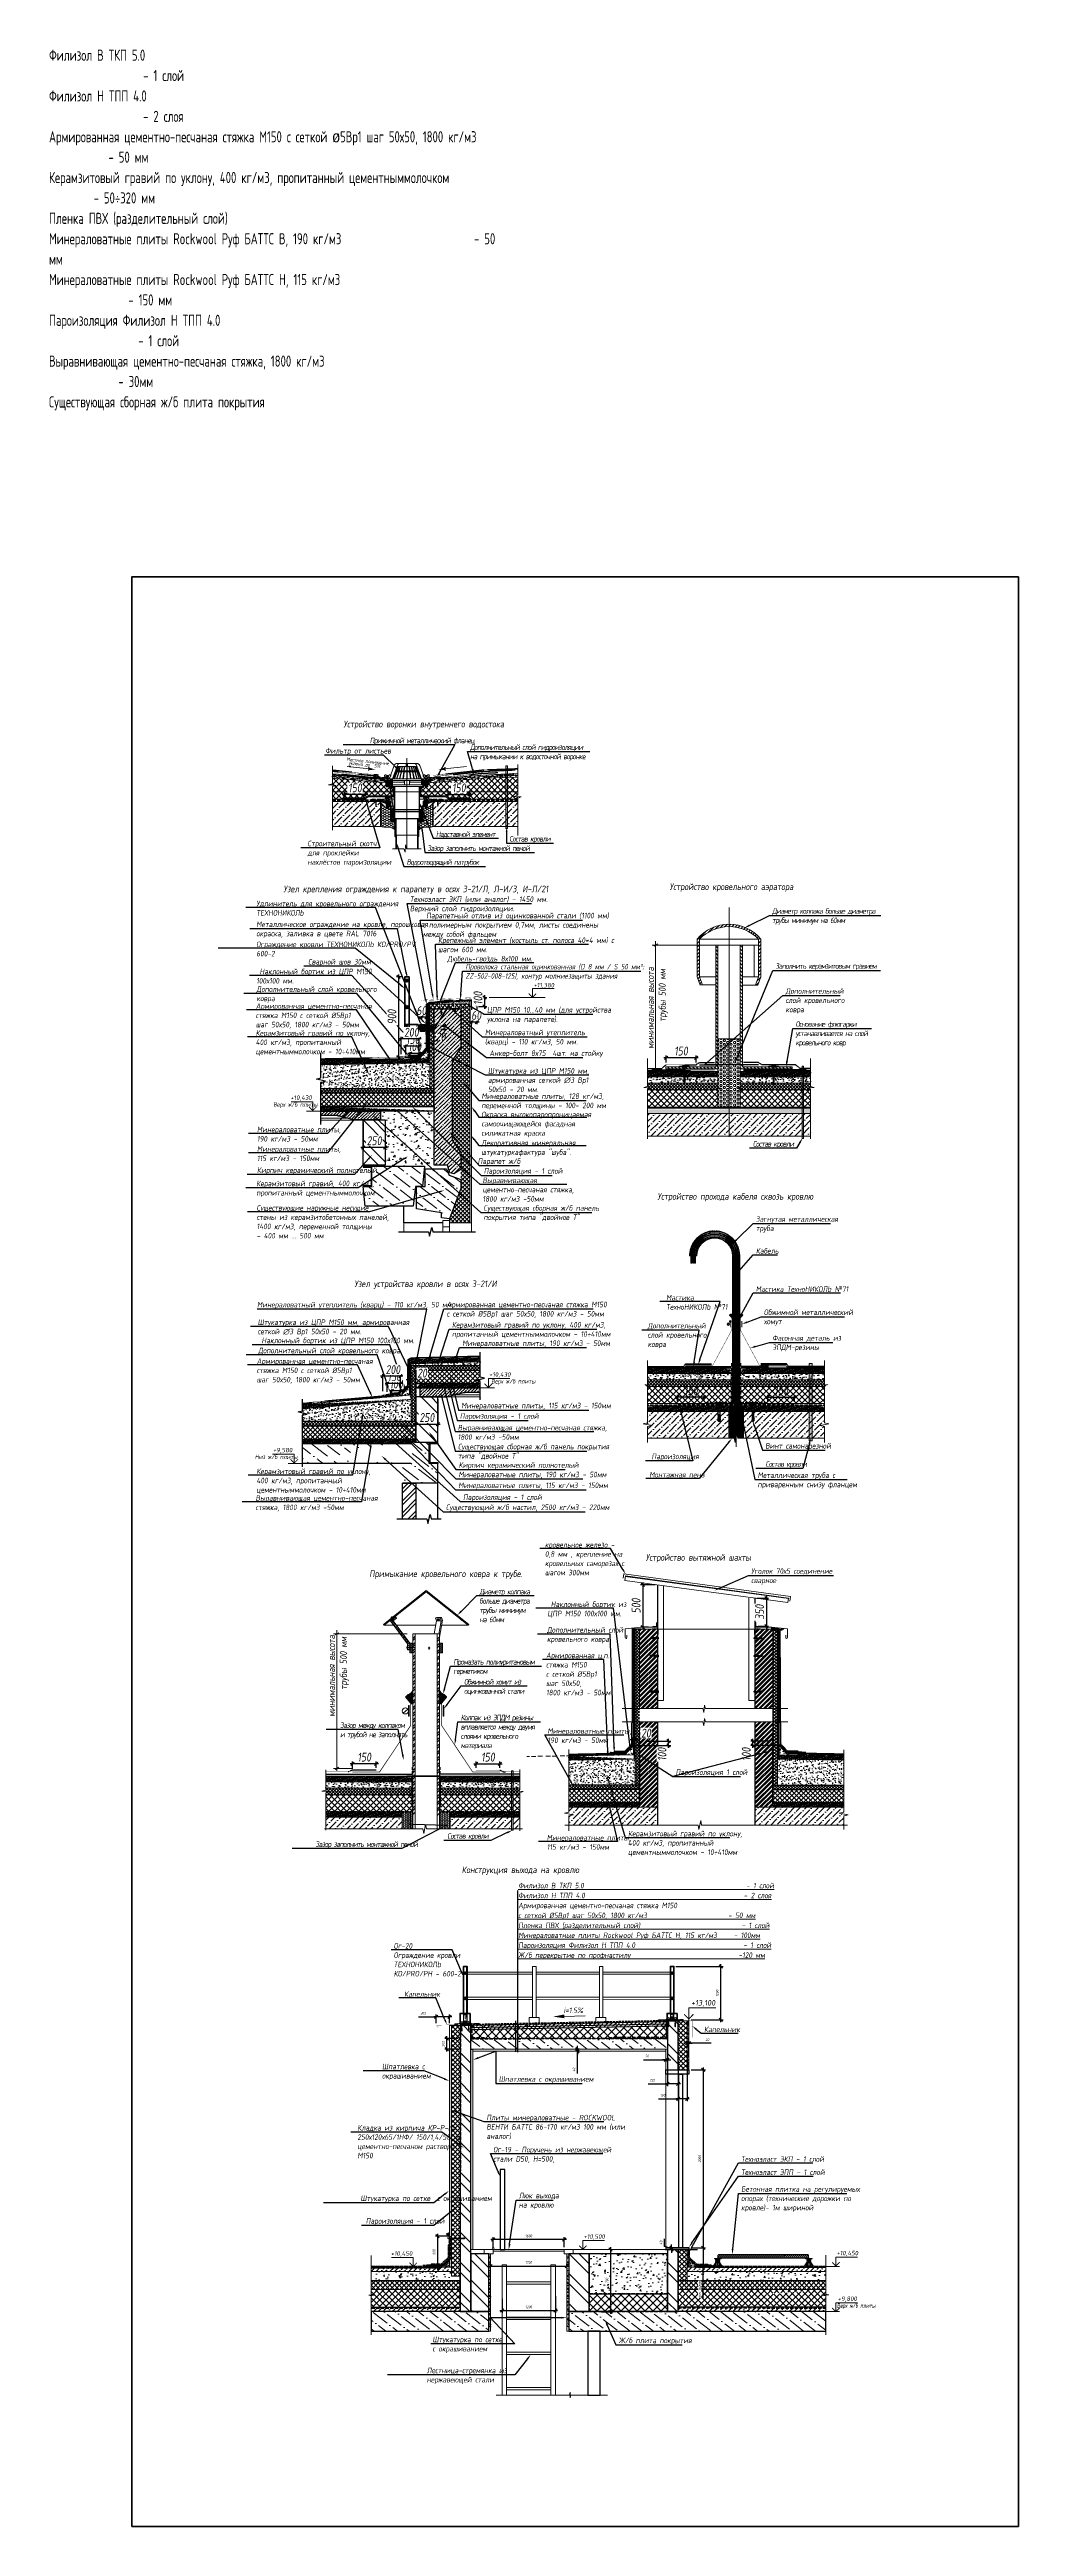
# Model space of a CAD drawing. Header units: millimetres. Extents: x 77165 to 11476408, y -193619 to 1121001.
# Drawn here: x 385870 to 407662, y 348841 to 404512 of the extents above; entities that cross this region are included whole.
import ezdxf
from ezdxf import colors
from ezdxf.entities.mleader import LeaderData, LeaderLine
from ezdxf.enums import TextEntityAlignment as Align
from ezdxf.math import Vec2, Vec3

# ---------------------------------------------------------------- set-up
doc = ezdxf.new("R2010")
doc.units = ezdxf.units.MM
doc.set_wipeout_variables(frame=1)
for name, pattern in [('CENTER', [50.8, 31.75, -6.35, 6.35, -6.35]), ('DASHED', [0.75, 0.5, -0.25]), ('GOST2.303 9', [26.5, 20, -1.5, 1, -1.5, 1, -1.5]), ('ГОСТ 2.303 4', [7, 5, -2, 0]), ('пунктирнаяX2', [12.7, 0, -12.7]), ('штриховая 50', [1, 0.5, -0.5])]:
    doc.linetypes.add(name, pattern=pattern)
doc.layers.get('Defpoints').update_dxf_attribs({"color": 3})
for name, color, linetype, lineweight in [('_ЭОМ_ГЗ_сетка', 6, 'GOST2.303 9', 53), ('A-DETL-GENF', 7, 'Continuous', 18), ('A-DETL-THIN', 7, 'Continuous', 18), ('TN-ГЕРМЕТИК', 7, 'Continuous', 30), ('TN-ГИДРОИЗОЛЯЦИЯ ПВХ', 5, 'Continuous', 15), ('TN-КРЕПЕЖ', 7, 'Continuous', 15), ('TN-МЕТАЛЛ КОНСТРУКЦИИ', 162, 'Continuous', 35), ('АР.РД_Размеры', 174, 'Continuous', 15), ('АР_Выноски', 250, 'Continuous', 9), ('АР_Выноски АПР', 5, 'Continuous', 5), ('АР_Лестницы ограждения', 86, 'Continuous', 13), ('АР_Навесной фасад', 5, 'Continuous', 5), ('АР_Окна', 5, 'Continuous', 5), ('АР_Отметки', 250, 'Continuous', 15), ('АР_Перегородки кирпич', 244, 'Continuous', 30), ('АР_Перегородки пеноблок', 174, 'Continuous', 25), ('АР_Перегородки_кирпич', 244, 'Continuous', 20), ('АР_Перегородки_кирпич_Штрих', 244, 'Continuous', 5), ('АР_Перекрытие', 250, 'Continuous', 30), ('АР_Стены фасадные', 7, 'Continuous', 30), ('АР_Тонкие', 250, 'Continuous', 5), ('АР_Штриховка', 253, 'Continuous', 13), ('основной', 7, 'Continuous', 18), ('СПДС_СИМВОЛЫ', 7, 'Continuous', 25), ('Фасадная панель', 250, 'Continuous', 30), ('Штриховка', 253, 'Continuous', 13)]:
    doc.layers.add(name, color=color, linetype=linetype, lineweight=lineweight)
doc.layers.add('PDF _Штриховка', color=7, linetype='Continuous')
doc.layers.add('АР_Кровельный аэратор', color=250, linetype='Continuous')
doc.styles.add('Arial', font='ARIALN.TTF')
doc.styles.add('ISOCPEUR', font='isocpeur.ttf', dxfattribs={"width": 0.7, "height": 270})
doc.styles.add('ROMAND', font='ROMAND', dxfattribs={"width": 0.85})
doc.styles.add('Архитект', font='isocpeur.ttf', dxfattribs={"width": 0.8, "oblique": 8})
doc.styles.add('Архитектурный', font='isocpeur.ttf', dxfattribs={"oblique": 8})
doc.styles.add('Архитектурный размер', font='isocpeur.ttf', dxfattribs={"width": 0.8, "oblique": 8})
doc.linetypes.add('ограждение1', pattern='A,6.35,-2.54,[133,ltypeshp.shx,S=2.54,R=0,X=-2.54,Y=0],-2.54,25.4', length=36.83)
doc.dimstyles.new('R_50', dxfattribs={"dimtxt": 200, "dimasz": 75, "dimexe": 50, "dimexo": 50, "dimgap": 50, "dimtad": 1, "dimdec": 0, "dimrnd": 5, "dimzin": 0, "dimdsep": 46, "dimtxsty": 'Архитектурный размер', "dimblk": 'OBLIQUE', "dimcen": 0, "dimdle": 50, "dimclrd": 256, "dimclre": 256, "dimclrt": 256, "dimadec": 0, "dimazin": 0, "dimtm": 1e-09, "dimtfac": 2, "dimtdec": 0, "dimtmove": 1, "dimatfit": 3, "dimfxl": 1, "dimtvp": 3, "dimtfill": 1, "dimtolj": 1, "dimtzin": 0, "dimarcsym": 0})
pattern_1 = [(45, (524486.054, 420330.025), (-52.980022, 52.980022), []), (135, (524486.054, 420330.025), (-52.980022, -52.980022), [])]
pattern_2 = [(45, (523822.08, 420230.125), (39.735017, 145.69506), [187.312666, -40.459536, 0, -40.459536])]
pattern_3 = [(45, (-416583.66, 156624.03), (50.513941, 185.217782), [238.125, -47.625, 0, -47.625])]
pattern_4 = [(0, (394810.4724, 15707.7965), (3.81, 2.199704), [2.54, -5.08]), (120, (394810.4724, 15707.7965), (-3.809999545, 2.199704788), [2.54, -5.08]), (60, (394810.4724, 15707.7965), (4.55e-07, 4.399408788), [-5.08, 2.54])]
pattern_5 = [(0, (394976.472, 226347.797), (19.05, 10.99852), [12.7, -25.4]), (120, (394976.472, 226347.797), (-19.0499977, 10.99852394), [12.7, -25.4]), (60, (394976.472, 226347.797), (2.3e-06, 21.99704394), [-25.4, 12.7])]
pattern_6 = [(0, (-415419.628, 161766.898), (47.625, 27.49630645), [31.75, -63.5]), (120, (-415419.628, 161766.898), (-47.6249999, 27.4963066), [31.75, -63.5]), (60, (-415419.628, 161766.898), (1e-07, 54.9926131), [-63.5, 31.75])]
pattern_7 = [(37.5, (-416449.63, 161904.754), (-2.8800563, 88.094383), [0, -69.4944, 0, -77.724, 0, -74.295]), (7.5, (-416449.63, 161904.75), (80.914191, 129.028518), [0, -37.4904, 0, -62.6364, 0, -24.003]), (327.5, (-416505.864, 161904.754), (142.3786266, 0.258693), [0, -22.86, 0, -82.296, 0, -107.442]), (317.5, (-416505.86, 161904.75), (137.440161, 40.127278), [0, -11.43, 0, -53.9496, 0, -61.722])]
pattern_8 = [(45, (-416449.63, 161904.75), (50.513941, 185.217782), [238.125, -47.625, 0, -47.625])]
pattern_9 = [(45, (-416449.63, 161904.75), (-67.351921, 67.351921), []), (135, (-416449.63, 161904.75), (-67.351921, -67.351921), [])]
pattern_10 = [(45, (-416749.1, 147502.05), (50.513941, 185.217782), [238.125, -47.625, 0, -47.625])]
pattern_11 = [(45, (-416749.1, 147502.05), (-67.351921, 67.351921), []), (135, (-416749.1, 147502.05), (-67.351921, -67.351921), [])]
pattern_12 = [(0, (470041.257, 350905.247), (38.1, 21.99704), [25.4, -50.8]), (120, (470041.257, 350905.247), (-38.0999954, 21.997048), [25.4, -50.8]), (60, (470041.257, 350905.247), (4.6e-06, 43.994088), [-50.8, 25.4])]
pattern_13 = [(135, (386680.06, 272648.262), (-22.45064, -22.45064), [])]
pattern_14 = [(45, (-416749.1, 154889.97), (50.513941, 185.217782), [238.125, -47.625, 0, -47.625])]
pattern_15 = [(135, (403619.454, 330354.176), (-40.41115, -40.41115), [])]
pattern_16 = [(45, (-413388.18, 156239.245), (50.513941, 185.217782), [238.125, -47.625, 0, -47.625])]
pattern_17 = [(45, (-3591675.86, 877289.36), (-53.0330086, 53.0330086), []), (45, (-3591640.506, 877289.36), (-53.0330086, 53.0330086), [])]
pattern_18 = [(0, (384470.4565, 386938.2124), (4.7595952, 2.74795355), [3.1730635, -6.346127]), (120, (384470.4565, 386938.2124), (-4.7595952, 2.7479536), [3.1730635, -6.346127]), (60, (384470.4565, 386938.2124), (1e-08, 5.4959071), [-6.346127, 3.1730635])]
pattern_19 = [(225, (384618.063, 386848.267), (8.974779, -8.974779), []), (315, (384618.063, 386848.267), (8.974779, 8.974779), [])]
pattern_20 = [(45, (-625203.116, -613490.428), (13.2501655, 48.5839401), [62.4618791, -13.4917659, 0, -13.4917659])]
pattern_21 = [(45, (-409604.89, 156674.91), (-67.351921, 67.351921), []), (135, (-409604.89, 156674.91), (-67.351921, -67.351921), [])]
pattern_22 = [(45, (-620707.725, -603519.113), (13.2501655, 48.5839401), [62.4618791, -13.4917659, 0, -13.4917659])]
pattern_23 = [(45, (602813.653, 253998.546), (-35.333775, 35.333775), []), (135, (602813.653, 253998.546), (-35.333775, -35.333775), [])]
pattern_24 = [(45, (-617966.646, -604368.445), (13.2501655, 48.5839401), [62.4618791, -13.4917659, 0, -13.4917659])]
pattern_25 = [(50, (-388601.62, 2724.6), (182.18467, -15.939086), [19.05, -209.55]), (355, (-388601.62, 2724.6), (-35.24342, 191.056845), [15.24, -167.640584]), (100.451445, (-388586.44, 2723.28), (146.941247, 175.117752), [16.19001, -178.090245]), (46.1842, (-388601.62, 2775.4), (271.07904, -42.04233), [28.575, -314.325]), (96.635558, (-388579.03, 2771.9), (237.404134, 247.426125), [24.28502, -267.13561]), (351.18415, (-388601.62, 2775.4), (237.40413, 247.426125), [22.85997, -251.45973]), (21, (-388576.22, 2762.7), (151.61439, -102.265198), [19.05, -209.55]), (326, (-388576.22, 2762.7), (61.80203, 184.187966), [15.24, -167.64]), (71.451445, (-388563.59, 2754.18), (213.41642, 81.92277), [16.19001, -178.089938]), (37.5, (-388601.62, 2724.606), (3.0886033, 84.555039), [0, -165.608, 0, -170.18, 0, -168.275]), (7.5, (-388601.62, 2724.61), (66.8196625, 100.180575), [0, -97.028, 0, -161.798, 0, -64.135]), (327.5, (-388658.26, 2724.606), (135.590595, -5.728744), [0, -63.5, 0, -198.12, 0, -262.89]), (317.5, (-388683.66, 2724.61), (148.129181, 25.426491), [0, -82.55, 0, -131.572, 0, -186.69])]
pattern_26 = [(45, (-407524.22, 163342.46), (-67.351921, 67.351921), []), (135, (-407524.22, 163342.46), (-67.351921, -67.351921), [])]
pattern_27 = [(45, (-618627.056, -596851.557), (13.2501655, 48.5839401), [62.4618791, -13.4917659, 0, -13.4917659])]
pattern_28 = [(45, (604894.32, 260666.1), (-35.333775, 35.333775), []), (135, (604894.32, 260666.1), (-35.333775, -35.333775), [])]
pattern_29 = [(50, (-386520.95, 9392.16), (182.18467, -15.939086), [19.05, -209.55]), (355, (-386520.95, 9392.16), (-35.24342, 191.056845), [15.24, -167.640584]), (100.451445, (-386505.77, 9390.83), (146.941247, 175.117752), [16.19001, -178.090245]), (46.1842, (-386520.95, 9442.96), (271.07904, -42.04233), [28.575, -314.325]), (96.635558, (-386498.36, 9439.46), (237.404134, 247.426125), [24.28502, -267.13561]), (351.18415, (-386520.95, 9442.96), (237.40413, 247.426125), [22.85997, -251.45973]), (21, (-386495.55, 9430.26), (151.61439, -102.265198), [19.05, -209.55]), (326, (-386495.55, 9430.26), (61.80203, 184.187966), [15.24, -167.64]), (71.451445, (-386482.92, 9421.74), (213.41642, 81.92277), [16.19001, -178.089938]), (37.5, (-386520.95, 9392.16), (3.0886033, 84.555039), [0, -165.608, 0, -170.18, 0, -168.275]), (7.5, (-386520.95, 9392.16), (66.8196625, 100.180575), [0, -97.028, 0, -161.798, 0, -64.135]), (327.5, (-386577.593, 9392.16), (135.590595, -5.728744), [0, -63.5, 0, -198.12, 0, -262.89]), (317.5, (-386602.99, 9392.16), (148.129181, 25.426491), [0, -82.55, 0, -131.572, 0, -186.69])]

# ---------------------------------------------------------------- blocks, each defined once
blk = doc.blocks.new('_Oblique')
at = {"color": 0, "linetype": 'ByBlock', "lineweight": -2}
blk.add_line((-0.5, -0.5), (0.5, 0.5), dxfattribs=at)
blk = doc.blocks.new('*D854')
at = {"layer": 'Defpoints', "color": 0, "lineweight": 80, "transparency": 16777216}
for p in [(398488, 355068), (398233, 353669), (398488, 353669)]:
    blk.add_point(p, dxfattribs=at)
at = {"layer": 'АР_Кровельный аэратор', "lineweight": -2, "transparency": 16777216}
for p, q in [((398488, 355118), (398488, 353619)), ((398283, 353669), (398538, 353669))]:
    blk.add_line(p, q, dxfattribs=at)
at = {"layer": 'АР_Кровельный аэратор', "lineweight": -2, "transparency": 16777216, "xscale": 75, "yscale": 75, "zscale": 75}
for p, rotation in [((398488, 355068), 90), ((398488, 353669), 270)]:
    blk.add_blockref('_Oblique', p, dxfattribs=dict(at, rotation=rotation))
at = {"layer": 'АР_Кровельный аэратор', "lineweight": 15, "transparency": 16777216, "insert": (398407, 354368), "char_height": 62, "attachment_point": 5, "rotation": 90, "style": 'Архитектурный размер', "bg_fill": 3, "box_fill_scale": 1.1, "bg_fill_color": 256, "bg_fill_true_color": 13158600, "bg_fill_transparency": 0}
blk.add_mtext('\\A1;700', dxfattribs=at)
blk = doc.blocks.new('*D855')
at = {"layer": 'Defpoints', "color": 0, "lineweight": 80, "transparency": 16777216}
for p in [(400247, 359104), (400247, 355107), (400571, 355107)]:
    blk.add_point(p, dxfattribs=at)
at = {"layer": 'АР_Кровельный аэратор', "lineweight": -2, "transparency": 16777216}
for p, q in [((400297, 359104), (400621, 359104)), ((400571, 359154), (400571, 355057)), ((400297, 355107), (400621, 355107))]:
    blk.add_line(p, q, dxfattribs=at)
at = {"layer": 'АР_Кровельный аэратор', "lineweight": -2, "transparency": 16777216, "xscale": 75, "yscale": 75, "zscale": 75}
for p, rotation in [((400571, 359104), 90), ((400571, 355107), 270)]:
    blk.add_blockref('_Oblique', p, dxfattribs=dict(at, rotation=rotation))
at = {"layer": 'АР_Кровельный аэратор', "lineweight": 15, "transparency": 16777216, "insert": (400490, 357106), "char_height": 62, "attachment_point": 5, "rotation": 90, "style": 'Архитектурный размер', "bg_fill": 3, "box_fill_scale": 1.1, "bg_fill_color": 256, "bg_fill_true_color": 13158600, "bg_fill_transparency": 0}
blk.add_mtext('\\A1;2000', dxfattribs=at)
blk = doc.blocks.new('*D856')
at = {"layer": 'Defpoints', "color": 0, "lineweight": 80, "transparency": 16777216}
for p in [(399728, 359329), (399768, 359353), (399768, 359332)]:
    blk.add_point(p, dxfattribs=at)
at = {"layer": 'АР_Кровельный аэратор', "lineweight": -2, "transparency": 16777216}
for p, q in [((399225, 359332), (399728, 359332)), ((399728, 359332), (399653, 359332)), ((399728, 359379), (399728, 359382)), ((399728, 359332), (399768, 359332)), ((399728, 359332), (399768, 359332)), ((399768, 359332), (399843, 359332)), ((399768, 359303), (399768, 359282))]:
    blk.add_line(p, q, dxfattribs=at)
at = {"layer": 'АР_Кровельный аэратор', "lineweight": -2, "transparency": 16777216, "xscale": 75, "yscale": 75, "zscale": 75}
blk.add_blockref('_Oblique', (399728, 359332), dxfattribs=at)
at = {"layer": 'АР_Кровельный аэратор', "lineweight": -2, "transparency": 16777216, "xscale": 75, "yscale": 75, "zscale": 75, "rotation": 180}
blk.add_blockref('_Oblique', (399768, 359332), dxfattribs=at)
at = {"layer": 'АР_Кровельный аэратор', "lineweight": 15, "transparency": 16777216, "insert": (399309, 359413), "char_height": 62, "attachment_point": 5, "style": 'Архитектурный размер', "bg_fill": 3, "box_fill_scale": 1.1, "bg_fill_color": 256, "bg_fill_true_color": 13158600, "bg_fill_transparency": 0}
blk.add_mtext('\\A1;20', dxfattribs=at)
blk = doc.blocks.new('*D857')
at = {"layer": 'Defpoints', "color": 0, "lineweight": 80, "transparency": 16777216}
for p in [(399768, 359326), (400007, 359332), (399768, 358788)]:
    blk.add_point(p, dxfattribs=at)
at = {"layer": 'АР_Кровельный аэратор', "lineweight": -2, "transparency": 16777216}
for p, q in [((399768, 359276), (399768, 358738)), ((400007, 359282), (400007, 358738)), ((399334, 358788), (399768, 358788)), ((400057, 358788), (399718, 358788))]:
    blk.add_line(p, q, dxfattribs=at)
at = {"layer": 'АР_Кровельный аэратор', "lineweight": -2, "transparency": 16777216, "xscale": 75, "yscale": 75, "zscale": 75}
blk.add_blockref('_Oblique', (400007, 358788), dxfattribs=at)
at = {"layer": 'АР_Кровельный аэратор', "lineweight": 15, "transparency": 16777216, "insert": (399430, 358869), "char_height": 62, "attachment_point": 5, "style": 'Архитектурный размер', "bg_fill": 3, "box_fill_scale": 1.1, "bg_fill_color": 256, "bg_fill_true_color": 13158600, "bg_fill_transparency": 0}
blk.add_mtext('\\A1;120', dxfattribs=at)
at = {"layer": 'АР_Кровельный аэратор', "lineweight": -2, "transparency": 16777216, "xscale": 75, "yscale": 75, "zscale": 75, "rotation": 180}
blk.add_blockref('_Oblique', (399768, 358788), dxfattribs=at)
blk = doc.blocks.new('*D858')
at = {"layer": 'Defpoints', "color": 0, "lineweight": 80, "transparency": 16777216}
for p in [(400007, 359346), (400207, 359332), (400007, 358452)]:
    blk.add_point(p, dxfattribs=at)
at = {"layer": 'АР_Кровельный аэратор', "lineweight": -2, "transparency": 16777216}
for p, q in [((400007, 359296), (400007, 358402)), ((400207, 359282), (400207, 358402)), ((399565, 358452), (400007, 358452)), ((400257, 358452), (399957, 358452))]:
    blk.add_line(p, q, dxfattribs=at)
at = {"layer": 'АР_Кровельный аэратор', "lineweight": -2, "transparency": 16777216, "xscale": 75, "yscale": 75, "zscale": 75}
blk.add_blockref('_Oblique', (400207, 358452), dxfattribs=at)
at = {"layer": 'АР_Кровельный аэратор', "lineweight": 15, "transparency": 16777216, "insert": (399662, 358533), "char_height": 62, "attachment_point": 5, "style": 'Архитектурный размер', "bg_fill": 3, "box_fill_scale": 1.1, "bg_fill_color": 256, "bg_fill_true_color": 13158600, "bg_fill_transparency": 0}
blk.add_mtext('\\A1;100', dxfattribs=at)
at = {"layer": 'АР_Кровельный аэратор', "lineweight": -2, "transparency": 16777216, "xscale": 75, "yscale": 75, "zscale": 75, "rotation": 180}
blk.add_blockref('_Oblique', (400007, 358452), dxfattribs=at)
blk = doc.blocks.new('*D859')
at = {"layer": 'Defpoints', "color": 0, "lineweight": 80, "transparency": 16777216}
for p in [(400207, 359704), (400207, 359636), (400247, 359343)]:
    blk.add_point(p, dxfattribs=at)
at = {"layer": 'АР_Кровельный аэратор', "lineweight": -2, "transparency": 16777216}
for p, q in [((400207, 359704), (400132, 359704)), ((400207, 359686), (400207, 359754)), ((400247, 359704), (400207, 359704)), ((400247, 359704), (400207, 359704)), ((400247, 359393), (400247, 359754)), ((400247, 359704), (400322, 359704)), ((400750, 359704), (400247, 359704))]:
    blk.add_line(p, q, dxfattribs=at)
at = {"layer": 'АР_Кровельный аэратор', "lineweight": -2, "transparency": 16777216, "xscale": 75, "yscale": 75, "zscale": 75}
blk.add_blockref('_Oblique', (400207, 359704), dxfattribs=at)
at = {"layer": 'АР_Кровельный аэратор', "lineweight": -2, "transparency": 16777216, "xscale": 75, "yscale": 75, "zscale": 75, "rotation": 180}
blk.add_blockref('_Oblique', (400247, 359704), dxfattribs=at)
at = {"layer": 'АР_Кровельный аэратор', "lineweight": 15, "transparency": 16777216, "insert": (400665, 359785), "char_height": 62, "attachment_point": 5, "style": 'Архитектурный размер', "bg_fill": 3, "box_fill_scale": 1.1, "bg_fill_color": 256, "bg_fill_true_color": 13158600, "bg_fill_transparency": 0}
blk.add_mtext('\\A1;20', dxfattribs=at)
blk = doc.blocks.new('BL034')
at = {"color": 0, "linetype": 'ByBlock', "lineweight": 70, "const_width": 50}
blk.add_lwpolyline([(-212, 212), (0, 0), (212, 212)], dxfattribs=at)
at = {"color": 0, "linetype": 'ByBlock', "lineweight": 9}
blk.add_lwpolyline([(0, 0), (0, 500), (1216, 500)], dxfattribs=at)
at = {"linetype": 'ByBlock', "lineweight": 9, "style": 'ROMAND', "width": 0.85, "flags": 4}
blk.add_attdef('NN,NNN', text='', height=250, dxfattribs=at).set_placement((650, 700), align=Align.MIDDLE)
blk = doc.blocks.new('*D860')
at = {"layer": 'Defpoints', "color": 0, "lineweight": 80, "transparency": 16777216}
for p in [(395787, 354664, 0), (397507, 354694), (397507, 354664, 0)]:
    blk.add_point(p, dxfattribs=at)
at = {"layer": 'АР_Кровельный аэратор', "lineweight": -2, "transparency": 16777216}
for p, q in [((395737, 354694), (397557, 354694)), ((395787, 354714), (395787, 354744)), ((397507, 354714), (397507, 354744))]:
    blk.add_line(p, q, dxfattribs=at)
at = {"layer": 'АР_Кровельный аэратор', "lineweight": -2, "transparency": 16777216, "xscale": 75, "yscale": 75, "zscale": 75, "rotation": 180}
blk.add_blockref('_Oblique', (395787, 354694), dxfattribs=at)
at = {"layer": 'АР_Кровельный аэратор', "lineweight": -2, "transparency": 16777216, "xscale": 75, "yscale": 75, "zscale": 75}
blk.add_blockref('_Oblique', (397507, 354694), dxfattribs=at)
at = {"layer": 'АР_Кровельный аэратор', "lineweight": 15, "transparency": 16777216, "insert": (396647, 354775), "char_height": 62, "attachment_point": 5, "style": 'Архитектурный размер', "bg_fill": 3, "box_fill_scale": 1.1, "bg_fill_color": 256, "bg_fill_true_color": 13158600, "bg_fill_transparency": 0}
blk.add_mtext('\\A1;1720', dxfattribs=at)
blk = doc.blocks.new('*D861')
at = {"layer": 'Defpoints', "color": 0, "lineweight": 80, "transparency": 16777216}
for p in [(395847, 355290), (395847, 355048), (397447, 355068)]:
    blk.add_point(p, dxfattribs=at)
at = {"layer": 'АР_Кровельный аэратор', "lineweight": -2, "transparency": 16777216}
for p, q in [((397497, 355290), (395797, 355290)), ((395847, 355098), (395847, 355340)), ((397447, 355118), (397447, 355340))]:
    blk.add_line(p, q, dxfattribs=at)
at = {"layer": 'АР_Кровельный аэратор', "lineweight": -2, "transparency": 16777216, "xscale": 75, "yscale": 75, "zscale": 75, "rotation": 180}
blk.add_blockref('_Oblique', (395847, 355290), dxfattribs=at)
at = {"layer": 'АР_Кровельный аэратор', "lineweight": -2, "transparency": 16777216, "xscale": 75, "yscale": 75, "zscale": 75}
blk.add_blockref('_Oblique', (397447, 355290), dxfattribs=at)
at = {"layer": 'АР_Кровельный аэратор', "lineweight": 15, "transparency": 16777216, "insert": (396647, 355371), "char_height": 62, "attachment_point": 5, "style": 'Архитектурный размер', "bg_fill": 3, "box_fill_scale": 1.1, "bg_fill_color": 256, "bg_fill_true_color": 13158600, "bg_fill_transparency": 0}
blk.add_mtext('\\A1;1600', dxfattribs=at)
blk = doc.blocks.new('*D839')
at = {"layer": 'Defpoints', "color": 0, "lineweight": 80, "transparency": 16777216}
for p in [(395107, 359808), (395107, 359568, 0)]:
    blk.add_point(p, dxfattribs=at)
at = {"layer": 'АР_Кровельный аэратор', "lineweight": -2, "transparency": 16777216}
for p, q in [((395057, 359808), (394758, 359808)), ((394808, 359518), (394808, 359858)), ((395057, 359568), (394758, 359568))]:
    blk.add_line(p, q, dxfattribs=at)
at = {"layer": 'АР_Кровельный аэратор', "lineweight": 15, "transparency": 16777216, "insert": (394727, 359688), "char_height": 62, "attachment_point": 5, "rotation": 90, "style": 'Архитектурный размер', "bg_fill": 3, "box_fill_scale": 1.1, "bg_fill_color": 256, "bg_fill_true_color": 13158600, "bg_fill_transparency": 0}
blk.add_mtext('\\A1;240', dxfattribs=at)
at = {"layer": 'Defpoints', "color": 0, "lineweight": 80, "transparency": 16777216}
blk.add_point((394808, 359808), dxfattribs=at)
at = {"layer": 'АР_Кровельный аэратор', "lineweight": -2, "transparency": 16777216, "xscale": 75, "yscale": 75, "zscale": 75}
for p, rotation in [((394808, 359808), 90), ((394808, 359568), 270)]:
    blk.add_blockref('_Oblique', p, dxfattribs=dict(at, rotation=rotation))
blk = doc.blocks.new('*U835')
at = {"layer": 'TN-ГИДРОИЗОЛЯЦИЯ ПВХ', "color": 1}
for points in [[(10, 10), (0, 0)], [(0, 10), (10, 0)], [(10, 10), (20, 0)], [(20, 10), (10, 0)], [(20, 10), (30, 0)], [(30, 10), (20, 0)], [(30, 10), (40, 0)], [(40, 10), (30, 0)]]:
    blk.add_lwpolyline(points, dxfattribs=at)
blk = doc.blocks.new('Дюбель')
for points in [[(-48, 3), (-49, 3), (-50, 2), (-50, -2), (-49, -3), (-48, -3)], [(-18, 4), (-18, 3), (-21, 3), (-21, 4), (-23, 4), (-24, 3), (-27, 3), (-27, 5), (-29, 5), (-29, 3), (-32, 4), (-32, 5), (-34, 5), (-35, 4), (-38, 4), (-38, 5), (-40, 5), (-41, 4), (-43, 4), (-43, 6), (-45, 6), (-48, 4), (-48, 2), (-18, 0), (-48, -2), (-48, -4), (-45, -6), (-43, -6), (-43, -4), (-41, -4), (-40, -5), (-38, -5), (-38, -4), (-35, -4), (-34, -5), (-32, -5), (-32, -4), (-29, -3), (-29, -5), (-27, -5), (-27, -3), (-24, -3), (-23, -4), (-21, -4), (-21, -3), (-18, -3), (-18, -4)], [(0, -4), (0, 4), (-18, 4), (-18, -4), (0, -4)]]:
    blk.add_lwpolyline(points)
blk = doc.blocks.new('*U477')
at = {"color": 7}
blk.add_lwpolyline([(-71, -1), (-2, -1), (-2, -10), (2, -10, 0.355257), (3, -9), (5, 1), (2, 1), (2, 2), (5, 2), (3, 12, 0.355257), (2, 13), (-2, 13), (-2, 4), (-71, 4)], format="xyb", dxfattribs=at)
blk.add_lwpolyline([(-71, -1), (-71, 4)], dxfattribs=at)
blk.add_lwpolyline([(-5, 5), (-3, -3), (-2, -2), (-4, 6)], close=True, dxfattribs=at)
at = {"color": 7, "xscale": -1, "rotation": 180}
blk.add_blockref('Дюбель', (-71, 2), dxfattribs=at)
at = {"color": 252, "lineweight": 0, "ltscale": 100, "style": 'Arial', "flags": 9}
for tag, p in [('ТИП', (-21, -65)), ('ОПИСАНИЕ', (9, -65))]:
    blk.add_attdef(tag, p, '', height=25, rotation=270, dxfattribs=at)
at = {"color": 251, "lineweight": 0}
blk.add_wipeout([(-71, 4), (-73, 2), (-71, -1), (-2, -1), (-2, -10), (2, -10), (2, -9), (3, -9), (5, 1), (2, 1), (2, 2), (5, 2), (3, 12), (2, 12), (2, 13), (-2, 13), (-2, 4)], dxfattribs=at)
at = {"color": 7}
for points in [[(-68, 5), (-66, -3), (-65, -2), (-67, 6)], [(-64, 5), (-62, -3), (-61, -2), (-63, 6)], [(-60, 5), (-58, -3), (-56, -2), (-58, 6)], [(-56, 5), (-54, -3), (-52, -2), (-54, 6)], [(-52, 5), (-50, -3), (-48, -2), (-50, 6)], [(-47, 5), (-45, -3), (-44, -2), (-46, 6)], [(-43, 5), (-41, -3), (-40, -2), (-42, 6)], [(-39, 5), (-37, -3), (-35, -2), (-37, 6)], [(-35, 5), (-33, -3), (-31, -2), (-33, 6)], [(-31, 5), (-29, -3), (-27, -2), (-29, 6)], [(-26, 5), (-24, -3), (-23, -2), (-25, 6)], [(-22, 5), (-20, -3), (-19, -2), (-21, 6)], [(-18, 5), (-16, -3), (-14, -2), (-16, 6)], [(-14, 5), (-12, -3), (-10, -2), (-12, 6)], [(-10, 5), (-8, -3), (-6, -2), (-8, 6)]]:
    blk.add_lwpolyline(points, close=True, dxfattribs=at)
blk = doc.blocks.new('*D862')
at = {"layer": 'Defpoints', "color": 0, "lineweight": 80, "transparency": 16777216}
for p in [(399904, 361428, 0), (400968, 361428), (400247, 360228, 0)]:
    blk.add_point(p, dxfattribs=at)
at = {"layer": 'АР_Кровельный аэратор', "lineweight": -2, "transparency": 16777216}
for p, q in [((399954, 361428), (401018, 361428)), ((400968, 360178), (400968, 361478)), ((400297, 360228), (401018, 360228))]:
    blk.add_line(p, q, dxfattribs=at)
at = {"layer": 'АР_Кровельный аэратор', "lineweight": -2, "transparency": 16777216, "xscale": 75, "yscale": 75, "zscale": 75}
for p, rotation in [((400968, 361428), 90), ((400968, 360228), 270)]:
    blk.add_blockref('_Oblique', p, dxfattribs=dict(at, rotation=rotation))
at = {"layer": 'АР_Кровельный аэратор', "lineweight": 15, "transparency": 16777216, "insert": (400887, 360828), "char_height": 62, "attachment_point": 5, "rotation": 90, "style": 'Архитектурный размер', "bg_fill": 3, "box_fill_scale": 1.1, "bg_fill_color": 256, "bg_fill_true_color": 13158600, "bg_fill_transparency": 0}
blk.add_mtext('\\A1;1200', dxfattribs=at)
blk = doc.blocks.new('*D863')
at = {"layer": 'Defpoints', "color": 0, "lineweight": 80, "transparency": 16777216}
for p in [(397743, 359566), (397843, 359566), (397843, 359526)]:
    blk.add_point(p, dxfattribs=at)
at = {"layer": 'АР_Кровельный аэратор', "lineweight": -2, "transparency": 16777216}
for p, q in [((397743, 359566), (397743, 359641)), ((397793, 359566), (397693, 359566)), ((397793, 359526), (397693, 359526)), ((397743, 359526), (397743, 359566)), ((397743, 359526), (397743, 359566)), ((397743, 359526), (397743, 359451)), ((397743, 359021), (397743, 359526))]:
    blk.add_line(p, q, dxfattribs=at)
at = {"layer": 'АР_Кровельный аэратор', "lineweight": -2, "transparency": 16777216, "xscale": 75, "yscale": 75, "zscale": 75}
for p, rotation in [((397743, 359566), 270), ((397743, 359526), 90)]:
    blk.add_blockref('_Oblique', p, dxfattribs=dict(at, rotation=rotation))
at = {"layer": 'АР_Кровельный аэратор', "lineweight": 15, "transparency": 16777216, "insert": (397662, 359108), "char_height": 62, "attachment_point": 5, "rotation": 90, "style": 'Архитектурный размер', "bg_fill": 3, "box_fill_scale": 1.1, "bg_fill_color": 256, "bg_fill_true_color": 13158600, "bg_fill_transparency": 0}
blk.add_mtext('\\A1;40', dxfattribs=at)
blk = doc.blocks.new('*U837')
at = {"layer": 'Штриховка', "ltscale": 10, "transparency": 33554636}
blk.add_circle((0, 0), 7.68, dxfattribs=at)
blk = doc.blocks.new('*U838')
at = {"layer": 'Defpoints', "color": 0, "linetype": 'ByBlock', "lineweight": -2, "transparency": 16777216}
for p in [(0, 0), (200, 0), (400, 0), (600, 0), (800, 0), (1000, 0), (1200, 0), (1400, 0), (1600, 0), (1800, 0), (2000, 0), (2200, 0), (2400, 0), (2600, 0), (2800, 0), (3000, 0), (3200, 0)]:
    blk.add_blockref('*U837', p, dxfattribs=at)
blk = doc.blocks.new('*D864')
at = {"layer": 'Defpoints', "color": 0, "lineweight": 80, "transparency": 16777216}
blk.add_point((394868, 360104, 0), dxfattribs=at)
at = {"layer": 'АР_Кровельный аэратор', "lineweight": -2, "transparency": 16777216}
for p, q in [((394172, 360295), (394567, 360295)), ((394918, 360295), (394517, 360295)), ((394567, 360154), (394567, 360345)), ((394868, 360154), (394868, 360345))]:
    blk.add_line(p, q, dxfattribs=at)
at = {"layer": 'АР_Кровельный аэратор', "lineweight": -2, "transparency": 16777216, "xscale": 75, "yscale": 75, "zscale": 75}
blk.add_blockref('_Oblique', (394868, 360295), dxfattribs=at)
at = {"layer": 'АР_Кровельный аэратор', "lineweight": 15, "transparency": 16777216, "insert": (394274, 360376), "char_height": 62, "attachment_point": 5, "style": 'Архитектурный размер', "bg_fill": 3, "box_fill_scale": 1.1, "bg_fill_color": 256, "bg_fill_true_color": 13158600, "bg_fill_transparency": 0}
blk.add_mtext('\\A1;300', dxfattribs=at)
at = {"layer": 'Defpoints', "color": 0, "lineweight": 80, "transparency": 16777216}
for p in [(394567, 360295), (394567, 360104, 0)]:
    blk.add_point(p, dxfattribs=at)
at = {"layer": 'АР_Кровельный аэратор', "lineweight": -2, "transparency": 16777216, "xscale": 75, "yscale": 75, "zscale": 75, "rotation": 180}
blk.add_blockref('_Oblique', (394567, 360295), dxfattribs=at)
blk = doc.blocks.new('Уклон к воронкам')
at = {"linetype": 'Continuous', "lineweight": 15, "ltscale": 100}
blk.add_line((0, 1434), (0, 500), dxfattribs=at)
blk.add_solid([(0, 0), (-84, 501), (84, 501)], dxfattribs=at)
blk = doc.blocks.new('*D865')
at = {"layer": 'Defpoints', "color": 0, "lineweight": 80, "transparency": 16777216}
for p in [(396047, 354009, 0), (397247, 354066, 0), (397247, 353695)]:
    blk.add_point(p, dxfattribs=at)
at = {"layer": 'АР_Кровельный аэратор', "lineweight": -2, "transparency": 16777216}
for p, q in [((395997, 353695), (397297, 353695)), ((396047, 353959), (396047, 353645)), ((397247, 354016), (397247, 353645))]:
    blk.add_line(p, q, dxfattribs=at)
at = {"layer": 'АР_Кровельный аэратор', "lineweight": -2, "transparency": 16777216, "xscale": 75, "yscale": 75, "zscale": 75, "rotation": 180}
blk.add_blockref('_Oblique', (396047, 353695), dxfattribs=at)
at = {"layer": 'АР_Кровельный аэратор', "lineweight": -2, "transparency": 16777216, "xscale": 75, "yscale": 75, "zscale": 75}
blk.add_blockref('_Oblique', (397247, 353695), dxfattribs=at)
at = {"layer": 'АР_Кровельный аэратор', "lineweight": 15, "transparency": 16777216, "insert": (396647, 353776), "char_height": 62, "attachment_point": 5, "style": 'Архитектурный размер', "bg_fill": 3, "box_fill_scale": 1.1, "bg_fill_color": 256, "bg_fill_true_color": 13158600, "bg_fill_transparency": 0}
blk.add_mtext('\\A1;1200', dxfattribs=at)
blk = doc.blocks.new('TN_LIN_Регулируемые пластиковые опоры - TN_LIN_Регулируемые пластиковые опоры-1473405-ТН-КРОВЛЯ Терраса - Водоприемная воронка')
at = {"layer": 'A-DETL-GENF'}
for p, q in [((0, 5), (10, 15)), ((0, 5), (100, 5)), ((0, 0), (0, 5)), ((100, 0), (0, 0)), ((10, 15), (25, 40)), ((12, 88), (12, 83)), ((87, 88), (12, 88)), ((12, 83), (87, 83)), ((12, 83), (25, 78)), ((19, 83), (19, 81)), ((26, 15), (19, 5)), ((27, 15), (19, 5)), ((25, 83), (25, 78)), ((25, 78), (75, 78)), ((25, 40), (75, 40)), ((25, 13), (25, 40)), ((34, 40), (26, 15)), ((27, 78), (27, 77)), ((27, 77), (50, 78)), ((27, 74), (73, 77)), ((27, 72), (73, 75)), ((27, 74), (27, 72)), ((27, 74), (27, 72)), ((27, 69), (73, 72)), ((27, 67), (73, 70)), ((27, 69), (27, 67)), ((27, 64), (73, 67)), ((73, 65), (27, 62)), ((27, 64), (27, 62)), ((27, 59), (73, 62)), ((73, 60), (27, 57)), ((27, 59), (27, 57)), ((27, 54), (73, 57)), ((27, 52), (73, 55)), ((27, 54), (27, 52)), ((27, 49), (73, 52)), ((27, 47), (73, 50)), ((27, 49), (27, 47)), ((27, 49), (27, 47)), ((27, 44), (73, 47)), ((27, 42), (73, 45)), ((27, 44), (27, 42)), ((27, 40), (73, 43)), ((34, 40), (27, 15)), ((30, 83), (30, 78)), ((30, 77), (30, 74)), ((30, 72), (30, 69)), ((30, 67), (30, 64)), ((30, 62), (30, 59)), ((30, 57), (30, 54)), ((30, 52), (30, 49)), ((30, 51), (30, 50)), ((30, 51), (30, 50)), ((30, 47), (30, 45)), ((30, 42), (30, 39)), ((30, 40), (30, 40)), ((34, 5), (34, 40)), ((47, 83), (47, 78)), ((49, 88), (49, 96)), ((49, 96), (51, 96)), ((49, 5), (49, 40)), ((51, 96), (51, 88)), ((51, 5), (51, 40)), ((52, 83), (52, 78)), ((65, 40), (73, 40)), ((65, 40), (75, 40)), ((66, 5), (66, 40)), ((66, 40), (73, 15)), ((66, 40), (73, 15)), ((66, 40), (74, 15)), ((70, 40), (69, 40)), ((70, 83), (70, 78)), ((70, 77), (70, 74)), ((70, 72), (70, 69)), ((70, 67), (70, 64)), ((70, 62), (70, 59)), ((70, 57), (70, 54)), ((70, 52), (70, 49)), ((70, 47), (70, 44)), ((73, 78), (73, 77)), ((73, 75), (73, 72)), ((73, 70), (73, 67)), ((73, 65), (73, 62)), ((73, 60), (73, 57)), ((73, 55), (73, 52)), ((73, 50), (73, 47)), ((73, 45), (73, 42)), ((73, 43), (73, 40)), ((73, 15), (81, 5)), ((74, 15), (81, 5)), ((75, 78), (87, 83)), ((75, 83), (75, 78)), ((75, 40), (75, 13)), ((90, 15), (75, 40)), ((81, 83), (81, 81)), ((87, 83), (87, 88)), ((100, 5), (90, 15)), ((100, 5), (100, 0))]:
    blk.add_line(p, q, dxfattribs=at)
blk = doc.blocks.new('*D851')
at = {"layer": 'АР_Кровельный аэратор', "lineweight": -2, "transparency": 16777216}
for p, q in [((399704, 355134), (399704, 355307)), ((399860, 355107), (399860, 355182)), ((399860, 355087), (399704, 355134)), ((399859, 355107), (399810, 355107)), ((399859, 355067), (399810, 355067)), ((399860, 355067), (399860, 354992))]:
    blk.add_line(p, q, dxfattribs=at)
at = {"layer": 'АР_Кровельный аэратор', "lineweight": 15, "transparency": 16777216, "insert": (399623, 355221), "char_height": 62, "attachment_point": 5, "rotation": 90, "style": 'Архитектурный размер', "bg_fill": 3, "box_fill_scale": 1.1, "bg_fill_color": 256, "bg_fill_true_color": 13158600, "bg_fill_transparency": 0}
blk.add_mtext('\\A1;40', dxfattribs=at)
at = {"layer": 'Defpoints', "color": 0, "lineweight": 80, "transparency": 16777216}
for p in [(399860, 355107), (399909, 355107, 0), (399909, 355067, 0)]:
    blk.add_point(p, dxfattribs=at)
at = {"layer": 'АР_Кровельный аэратор', "lineweight": -2, "transparency": 16777216}
blk.add_line((399860, 355067), (399860, 355107), dxfattribs=at)
blk.add_line((399860, 355067), (399860, 355107), dxfattribs=at)
at = {"layer": 'АР_Кровельный аэратор', "lineweight": -2, "transparency": 16777216, "xscale": 75, "yscale": 75, "zscale": 75}
for p, rotation in [((399860, 355107), 270), ((399860, 355067), 90)]:
    blk.add_blockref('_Oblique', p, dxfattribs=dict(at, rotation=rotation))
blk = doc.blocks.new('*D852')
at = {"layer": 'Defpoints', "color": 0, "lineweight": 80, "transparency": 16777216}
for p in [(400247, 355107), (400571, 354695), (400796, 354695)]:
    blk.add_point(p, dxfattribs=at)
at = {"layer": 'АР_Кровельный аэратор', "lineweight": -2, "transparency": 16777216}
for p, q in [((400297, 355107), (400621, 355107)), ((400746, 354695), (400521, 354695)), ((400571, 355157), (400571, 354645)), ((400571, 353967), (400571, 354695))]:
    blk.add_line(p, q, dxfattribs=at)
at = {"layer": 'АР_Кровельный аэратор', "lineweight": -2, "transparency": 16777216, "xscale": 75, "yscale": 75, "zscale": 75}
for p, rotation in [((400571, 355107), 90), ((400571, 354695), 270)]:
    blk.add_blockref('_Oblique', p, dxfattribs=dict(at, rotation=rotation))
at = {"layer": 'АР_Кровельный аэратор', "lineweight": 15, "transparency": 16777216, "insert": (400490, 354169), "char_height": 62, "attachment_point": 5, "rotation": 90, "style": 'Архитектурный размер', "bg_fill": 3, "box_fill_scale": 1.1, "bg_fill_color": 256, "bg_fill_true_color": 13158600, "bg_fill_transparency": 0}
blk.add_mtext('\\A1;min 150мм', dxfattribs=at)
blk = doc.blocks.new('*U836')
at = {"color": 7}
blk.add_line((143, 14), (13, 5), dxfattribs=at)
blk.add_lwpolyline([(13, 5), (5, 5), (4, 7, 0.300062), (3, 7), (1, 7), (1, 2), (3, 2), (4, 1), (2, 1), (2, -4), (4, -4, 0.300062), (5, -3), (6, -1), (13, 0)], format="xyb", dxfattribs=at)
blk.add_lwpolyline([(14, 0), (11, 6), (9, 5), (13, -2)], close=True, dxfattribs=at)
blk.add_lwpolyline([(13, 0), (143, 8)], dxfattribs=at)
at = {"color": 7, "xscale": -1, "rotation": 3.885722331906001}
blk.add_blockref('Дюбель', (143, 11), dxfattribs=at)
at = {"color": 252, "lineweight": 0, "ltscale": 100, "style": 'Arial', "flags": 9}
for tag, p in [('ОПИСАНИЕ', (-14, 67)), ('ТИП', (16, 69))]:
    blk.add_attdef(tag, p, '', height=25, rotation=93.8857, dxfattribs=at)
at = {"color": 251, "lineweight": 0}
blk.add_wipeout([(146, 9), (145, 14), (5, 5), (4, 7), (4, 7), (3, 7), (1, 7), (1, 2), (3, 2), (4, 1), (2, 1), (2, -4), (4, -4), (4, -4), (5, -3), (6, -1)], dxfattribs=at)
at = {"color": 7}
for points in [[(17, 0), (13, 6), (12, 5), (15, -1)], [(19, 0), (16, 7), (15, 5), (18, -1)], [(22, 0), (19, 7), (17, 5), (21, -1)], [(25, 0), (21, 7), (20, 6), (23, -1)], [(27, 1), (24, 7), (23, 6), (26, -1)], [(30, 1), (27, 7), (26, 6), (29, 0)], [(33, 1), (30, 7), (28, 6), (32, 0)], [(36, 1), (32, 8), (31, 6), (34, 0)], [(38, 1), (35, 8), (34, 7), (37, 0)], [(41, 1), (38, 8), (36, 7), (40, 0)], [(44, 2), (40, 8), (39, 7), (42, 0)], [(46, 2), (43, 8), (42, 7), (45, 1)], [(49, 2), (46, 9), (44, 7), (48, 1)], [(52, 2), (48, 9), (47, 8), (50, 1)], [(54, 2), (51, 9), (50, 8), (53, 1)], [(57, 3), (54, 9), (52, 8), (56, 1)], [(60, 3), (57, 9), (55, 8), (58, 2)], [(62, 3), (59, 9), (58, 8), (61, 2)], [(65, 3), (62, 10), (61, 8), (64, 2)], [(68, 3), (65, 10), (63, 9), (67, 2)], [(71, 3), (67, 10), (66, 9), (69, 2)], [(73, 4), (70, 10), (69, 9), (72, 2)], [(76, 4), (73, 10), (71, 9), (75, 3)], [(79, 4), (75, 11), (74, 9), (77, 3)], [(81, 4), (78, 11), (77, 10), (80, 3)], [(84, 4), (81, 11), (79, 10), (83, 3)], [(87, 5), (83, 11), (82, 10), (85, 3)], [(89, 5), (86, 11), (85, 10), (88, 4)], [(92, 5), (89, 11), (88, 10), (91, 4)], [(95, 5), (92, 12), (90, 10), (93, 4)], [(97, 5), (94, 12), (93, 11), (96, 4)], [(100, 5), (97, 12), (96, 11), (99, 4)], [(103, 6), (100, 12), (98, 11), (102, 4)], [(106, 6), (102, 12), (101, 11), (104, 5)], [(108, 6), (105, 13), (104, 11), (107, 5)], [(111, 6), (108, 13), (106, 12), (110, 5)], [(114, 6), (110, 13), (109, 12), (112, 5)], [(116, 7), (113, 13), (112, 12), (115, 5)], [(119, 7), (116, 13), (114, 12), (118, 6)], [(122, 7), (118, 13), (117, 12), (120, 6)], [(124, 7), (121, 14), (120, 12), (123, 6)], [(127, 7), (124, 14), (123, 13), (126, 6)], [(130, 8), (127, 14), (125, 13), (128, 6)], [(132, 8), (129, 14), (128, 13), (131, 7)], [(135, 8), (132, 14), (131, 13), (134, 7)], [(138, 8), (135, 15), (133, 13), (137, 7)], [(141, 8), (137, 15), (136, 14), (139, 7)]]:
    blk.add_lwpolyline(points, close=True, dxfattribs=at)
blk = doc.blocks.new('*D853')
at = {"layer": 'Defpoints', "color": 0, "lineweight": 80, "transparency": 16777216}
for p in [(394880, 355367, 0), (394599, 354651), (394673, 354651, 0)]:
    blk.add_point(p, dxfattribs=at)
at = {"layer": 'АР_Кровельный аэратор', "lineweight": -2, "transparency": 16777216}
for p, q in [((394830, 355367), (394549, 355367)), ((394599, 355417), (394599, 354601)), ((394623, 354651), (394549, 354651))]:
    blk.add_line(p, q, dxfattribs=at)
at = {"layer": 'АР_Кровельный аэратор', "lineweight": -2, "transparency": 16777216, "xscale": 75, "yscale": 75, "zscale": 75}
for p, rotation in [((394599, 355367), 90), ((394599, 354651), 270)]:
    blk.add_blockref('_Oblique', p, dxfattribs=dict(at, rotation=rotation))
at = {"layer": 'АР_Кровельный аэратор', "lineweight": 15, "transparency": 16777216, "insert": (394518, 355009), "char_height": 62, "attachment_point": 5, "rotation": 90, "style": 'Архитектурный размер', "bg_fill": 3, "box_fill_scale": 1.1, "bg_fill_color": 256, "bg_fill_true_color": 13158600, "bg_fill_transparency": 0}
blk.add_mtext('\\A1;600', dxfattribs=at)
blk = doc.blocks.new('*X834')
at = {"color": 0}
for p, q in [((12.81, 33.18), (12.81, 33.21)), ((12.88, 33.1), (12.88, 33.27)), ((12.94, 33.03), (12.94, 33.32)), ((13, 32.96), (13, 33.38)), ((13.06, 32.88), (13.06, 33.42)), ((13.12, 32.81), (13.12, 33.44)), ((13.19, 32.74), (13.19, 33.47)), ((13.25, 32.66), (13.25, 33.52)), ((13.31, 32.59), (13.31, 33.57)), ((13.38, 32.57), (13.38, 33.66)), ((13.44, 32.57), (13.44, 33.77))]:
    blk.add_line(p, q, dxfattribs=at)
blk = doc.blocks.new('*X833')
at = {"color": 0}
for p, q in [((14.39, 35.14), (14.64, 35.39)), ((14.39, 34.89), (14.64, 35.14)), ((14.39, 34.43), (14.64, 34.68)), ((14.39, 34.18), (14.64, 34.43)), ((14.39, 33.73), (14.64, 33.98)), ((14.39, 33.48), (14.64, 33.73)), ((14.39, 33.02), (14.64, 33.27)), ((14.39, 32.77), (14.64, 33.02)), ((14.39, 32.31), (14.64, 32.56)), ((14.39, 32.06), (14.64, 32.31)), ((14.39, 31.61), (14.64, 31.86)), ((14.39, 31.36), (14.64, 31.61)), ((14.39, 30.9), (14.64, 31.15)), ((14.39, 30.65), (14.64, 30.9)), ((14.39, 30.19), (14.64, 30.44)), ((14.39, 29.94), (14.64, 30.19)), ((14.39, 29.48), (14.64, 29.73)), ((14.39, 29.23), (14.64, 29.48)), ((14.39, 28.78), (14.64, 29.03)), ((14.39, 28.53), (14.64, 28.78)), ((14.39, 28.07), (14.64, 28.32)), ((14.39, 27.82), (14.64, 28.07)), ((14.39, 27.36), (14.64, 27.61)), ((14.39, 27.11), (14.64, 27.36)), ((14.39, 26.66), (14.64, 26.91)), ((14.39, 26.41), (14.64, 26.66)), ((14.39, 25.95), (14.64, 26.2)), ((14.39, 25.7), (14.64, 25.95)), ((14.39, 25.24), (14.64, 25.49)), ((14.39, 24.99), (14.64, 25.24)), ((14.39, 24.53), (14.64, 24.78)), ((14.39, 24.28), (14.64, 24.53)), ((14.39, 23.83), (14.64, 24.08)), ((14.39, 23.58), (14.64, 23.83)), ((14.39, 23.12), (14.64, 23.37)), ((14.39, 22.87), (14.64, 23.12)), ((14.39, 22.41), (14.64, 22.66)), ((14.39, 22.16), (14.64, 22.41)), ((14.39, 21.71), (14.64, 21.96)), ((14.39, 21.46), (14.64, 21.71)), ((14.39, 21), (14.64, 21.25)), ((14.39, 20.75), (14.64, 21)), ((14.39, 20.29), (14.64, 20.54)), ((14.39, 20.04), (14.64, 20.29)), ((14.39, 19.59), (14.64, 19.84)), ((14.39, 19.34), (14.64, 19.59)), ((14.39, 18.88), (14.64, 19.13)), ((14.39, 18.63), (14.64, 18.88)), ((14.39, 18.17), (14.64, 18.42)), ((14.39, 17.92), (14.64, 18.17)), ((14.39, 17.46), (14.64, 17.71)), ((14.39, 17.21), (14.64, 17.46)), ((14.39, 16.76), (14.64, 17.01)), ((14.39, 16.51), (14.64, 16.76)), ((14.39, 16.05), (14.64, 16.3)), ((14.39, 15.8), (14.64, 16.05)), ((14.39, 15.34), (14.64, 15.59))]:
    blk.add_line(p, q, dxfattribs=at)
blk = doc.blocks.new('*X832')
at = {"color": 0}
for p, q in [((11.64, 35.22), (11.89, 35.47)), ((11.64, 34.97), (11.89, 35.22)), ((11.64, 34.51), (11.89, 34.76)), ((11.64, 34.26), (11.89, 34.51)), ((11.64, 33.81), (11.89, 34.06)), ((11.64, 33.56), (11.89, 33.81)), ((11.64, 33.1), (11.89, 33.35)), ((11.64, 32.85), (11.89, 33.1)), ((11.64, 32.39), (11.89, 32.64)), ((11.64, 32.14), (11.89, 32.39)), ((11.64, 31.68), (11.89, 31.93)), ((11.64, 31.43), (11.89, 31.68)), ((11.64, 30.98), (11.89, 31.23)), ((11.64, 30.73), (11.89, 30.98)), ((11.64, 30.27), (11.89, 30.52)), ((11.64, 30.02), (11.89, 30.27)), ((11.64, 29.56), (11.89, 29.81)), ((11.64, 29.31), (11.89, 29.56)), ((11.64, 28.86), (11.89, 29.11)), ((11.64, 28.61), (11.89, 28.86)), ((11.64, 28.15), (11.89, 28.4)), ((11.64, 27.9), (11.89, 28.15)), ((11.64, 27.44), (11.89, 27.69)), ((11.64, 27.19), (11.89, 27.44)), ((11.64, 26.73), (11.89, 26.98)), ((11.64, 26.48), (11.89, 26.73)), ((11.64, 26.03), (11.89, 26.28)), ((11.64, 25.78), (11.89, 26.03)), ((11.64, 25.32), (11.89, 25.57)), ((11.64, 25.07), (11.89, 25.32)), ((11.64, 24.61), (11.89, 24.86)), ((11.64, 24.36), (11.89, 24.61)), ((11.64, 23.91), (11.89, 24.16)), ((11.64, 23.66), (11.89, 23.91)), ((11.64, 23.2), (11.89, 23.45)), ((11.64, 22.95), (11.89, 23.2)), ((11.64, 22.49), (11.89, 22.74)), ((11.64, 22.24), (11.89, 22.49)), ((11.64, 21.78), (11.89, 22.03)), ((11.64, 21.53), (11.89, 21.78)), ((11.64, 21.08), (11.89, 21.33)), ((11.64, 20.83), (11.89, 21.08)), ((11.64, 20.37), (11.89, 20.62)), ((11.64, 20.12), (11.89, 20.37)), ((11.64, 19.66), (11.89, 19.91)), ((11.64, 19.41), (11.89, 19.66)), ((11.64, 18.96), (11.89, 19.21)), ((11.64, 18.71), (11.89, 18.96)), ((11.64, 18.25), (11.89, 18.5)), ((11.64, 18), (11.89, 18.25)), ((11.64, 17.54), (11.89, 17.79)), ((11.64, 17.29), (11.89, 17.54)), ((11.64, 16.84), (11.89, 17.09)), ((11.64, 16.59), (11.89, 16.84)), ((11.64, 16.13), (11.89, 16.38)), ((11.64, 15.88), (11.89, 16.13)), ((11.64, 15.42), (11.89, 15.67))]:
    blk.add_line(p, q, dxfattribs=at)
blk = doc.blocks.new('*D866')
at = {"layer": 'АР_Кровельный аэратор', "lineweight": -2, "transparency": 16777216}
for p, q in [((400460, 381852), (399687, 381852)), ((399737, 381745), (399737, 381902)), ((400410, 381745), (400410, 381902))]:
    blk.add_line(p, q, dxfattribs=at)
at = {"layer": 'АР_Кровельный аэратор', "lineweight": -2, "transparency": 16777216, "xscale": 75, "yscale": 75, "zscale": 75, "rotation": 180}
blk.add_blockref('_Oblique', (399737, 381852), dxfattribs=at)
at = {"layer": 'АР_Кровельный аэратор', "lineweight": -2, "transparency": 16777216, "xscale": 75, "yscale": 75, "zscale": 75}
blk.add_blockref('_Oblique', (400410, 381852), dxfattribs=at)
at = {"layer": 'АР_Кровельный аэратор', "lineweight": 15, "transparency": 16777216, "insert": (400073, 382002), "char_height": 200, "attachment_point": 5, "style": 'Архитектурный размер', "bg_fill": 3, "box_fill_scale": 1.1, "bg_fill_color": 256, "bg_fill_true_color": 13158600, "bg_fill_transparency": 0}
blk.add_mtext('\\A1;150', dxfattribs=at)
at = {"layer": 'Defpoints', "color": 0, "transparency": 16777216}
for p in [(399737, 381852), (399737, 381695), (400410, 381695)]:
    blk.add_point(p, dxfattribs=at)
blk = doc.blocks.new('*D840')
at = {"layer": 'АР_Кровельный аэратор', "lineweight": -2, "transparency": 16777216}
for p, q in [((395413, 365983), (396049, 365983)), ((395463, 365890), (395463, 366033)), ((395999, 365890), (395999, 366033))]:
    blk.add_line(p, q, dxfattribs=at)
at = {"layer": 'АР_Кровельный аэратор', "lineweight": -2, "transparency": 16777216, "xscale": 75, "yscale": 75, "zscale": 75, "rotation": 180}
blk.add_blockref('_Oblique', (395463, 365983), dxfattribs=at)
at = {"layer": 'АР_Кровельный аэратор', "lineweight": -2, "transparency": 16777216, "xscale": 75, "yscale": 75, "zscale": 75}
blk.add_blockref('_Oblique', (395999, 365983), dxfattribs=at)
at = {"layer": 'АР_Кровельный аэратор', "lineweight": 15, "transparency": 16777216, "insert": (395731, 366133), "char_height": 200, "attachment_point": 5, "style": 'Архитектурный размер', "bg_fill": 3, "box_fill_scale": 1.1, "bg_fill_color": 256, "bg_fill_true_color": 13158600, "bg_fill_transparency": 0}
blk.add_mtext('\\A1;150', dxfattribs=at)
at = {"layer": 'Defpoints', "color": 0, "transparency": 16777216}
for p in [(395463, 365840), (395999, 365983), (395999, 365840)]:
    blk.add_point(p, dxfattribs=at)
blk = doc.blocks.new('*D841')
at = {"layer": 'АР_Кровельный аэратор', "lineweight": -2, "transparency": 16777216}
for p, q in [((400646, 374225), (399946, 374225)), ((399996, 374132), (399996, 374275)), ((400596, 374132), (400596, 374275))]:
    blk.add_line(p, q, dxfattribs=at)
at = {"layer": 'АР_Кровельный аэратор', "lineweight": -2, "transparency": 16777216, "xscale": 75, "yscale": 75, "zscale": 75, "rotation": 180}
blk.add_blockref('_Oblique', (399996, 374225), dxfattribs=at)
at = {"layer": 'АР_Кровельный аэратор', "lineweight": -2, "transparency": 16777216, "xscale": 75, "yscale": 75, "zscale": 75}
blk.add_blockref('_Oblique', (400596, 374225), dxfattribs=at)
at = {"layer": 'АР_Кровельный аэратор', "lineweight": 15, "transparency": 16777216, "insert": (400296, 374375), "char_height": 200, "attachment_point": 5, "style": 'Архитектурный размер', "bg_fill": 3, "box_fill_scale": 1.1, "bg_fill_color": 256, "bg_fill_true_color": 13158600, "bg_fill_transparency": 0}
blk.add_mtext('\\A1;150', dxfattribs=at)
at = {"layer": 'Defpoints', "color": 0, "transparency": 16777216}
for p in [(399996, 374225), (399996, 374082), (400596, 374082)]:
    blk.add_point(p, dxfattribs=at)
blk = doc.blocks.new('*D842')
at = {"layer": 'АР_Кровельный аэратор', "lineweight": -2, "transparency": 16777216}
for p, q in [((393267, 365983), (392631, 365983)), ((392681, 365890), (392681, 366033)), ((393217, 365890), (393217, 366033))]:
    blk.add_line(p, q, dxfattribs=at)
at = {"layer": 'АР_Кровельный аэратор', "lineweight": -2, "transparency": 16777216, "xscale": 75, "yscale": 75, "zscale": 75, "rotation": 180}
blk.add_blockref('_Oblique', (392681, 365983), dxfattribs=at)
at = {"layer": 'АР_Кровельный аэратор', "lineweight": -2, "transparency": 16777216, "xscale": 75, "yscale": 75, "zscale": 75}
blk.add_blockref('_Oblique', (393217, 365983), dxfattribs=at)
at = {"layer": 'АР_Кровельный аэратор', "lineweight": 15, "transparency": 16777216, "insert": (392949, 366133), "char_height": 200, "attachment_point": 5, "style": 'Архитектурный размер', "bg_fill": 3, "box_fill_scale": 1.1, "bg_fill_color": 256, "bg_fill_true_color": 13158600, "bg_fill_transparency": 0}
blk.add_mtext('\\A1;150', dxfattribs=at)
at = {"layer": 'Defpoints', "color": 0, "transparency": 16777216}
for p in [(392681, 365983), (392681, 365840), (393217, 365840)]:
    blk.add_point(p, dxfattribs=at)
blk = doc.blocks.new('*D843')
at = {"layer": 'АР_Кровельный аэратор', "lineweight": -2, "transparency": 16777216}
for p, q in [((393031, 387768), (392452, 387768)), ((392502, 387731), (392502, 387818)), ((392981, 387724), (392981, 387818))]:
    blk.add_line(p, q, dxfattribs=at)
at = {"layer": 'АР_Кровельный аэратор', "lineweight": -2, "transparency": 16777216, "xscale": 75, "yscale": 75, "zscale": 75, "rotation": 180}
blk.add_blockref('_Oblique', (392502, 387768), dxfattribs=at)
at = {"layer": 'АР_Кровельный аэратор', "lineweight": -2, "transparency": 16777216, "xscale": 75, "yscale": 75, "zscale": 75}
blk.add_blockref('_Oblique', (392981, 387768), dxfattribs=at)
at = {"layer": 'АР_Кровельный аэратор', "lineweight": 15, "transparency": 16777216, "insert": (392741, 387918), "char_height": 200, "attachment_point": 5, "style": 'Архитектурный размер', "bg_fill": 3, "box_fill_scale": 1.1, "bg_fill_color": 256, "bg_fill_true_color": 13158600, "bg_fill_transparency": 0}
blk.add_mtext('\\A1;150', dxfattribs=at)
at = {"layer": 'Defpoints', "color": 0, "transparency": 16777216}
for p in [(392502, 387768), (392502, 387681), (392981, 387674)]:
    blk.add_point(p, dxfattribs=at)
blk = doc.blocks.new('*D844')
at = {"layer": 'АР_Кровельный аэратор', "lineweight": -2, "transparency": 16777216}
for p, q in [((394787, 387768), (395365, 387768)), ((394837, 387724), (394837, 387818)), ((395315, 387731), (395315, 387818))]:
    blk.add_line(p, q, dxfattribs=at)
at = {"layer": 'АР_Кровельный аэратор', "lineweight": -2, "transparency": 16777216, "xscale": 75, "yscale": 75, "zscale": 75, "rotation": 180}
blk.add_blockref('_Oblique', (394837, 387768), dxfattribs=at)
at = {"layer": 'АР_Кровельный аэратор', "lineweight": -2, "transparency": 16777216, "xscale": 75, "yscale": 75, "zscale": 75}
blk.add_blockref('_Oblique', (395315, 387768), dxfattribs=at)
at = {"layer": 'АР_Кровельный аэратор', "lineweight": 15, "transparency": 16777216, "insert": (395076, 387918), "char_height": 200, "attachment_point": 5, "style": 'Архитектурный размер', "bg_fill": 3, "box_fill_scale": 1.1, "bg_fill_color": 256, "bg_fill_true_color": 13158600, "bg_fill_transparency": 0}
blk.add_mtext('\\A1;150', dxfattribs=at)
at = {"layer": 'Defpoints', "color": 0, "transparency": 16777216}
for p in [(394837, 387674), (395315, 387768), (395315, 387681)]:
    blk.add_point(p, dxfattribs=at)
blk = doc.blocks.new('Анкер клиновой 10х10')
at = {"color": 8, "linetype": 'ByBlock', "ltscale": 0.496, "true_color": 0x828282}
for p, q in [((-8, 10), (-9, 9)), ((-9, 9), (-9, 2)), ((-9, 2), (-8, 2)), ((8, 10), (-8, 10)), ((8, 2), (-8, 2)), ((-5, 9), (-6, 10)), ((-6, 2), (-5, 2)), ((-5, 11), (-3, 12)), ((-5, 10), (-5, 11)), ((-5, 11), (5, 11)), ((-5, 2), (-5, 9)), ((-4, 10), (-4, 12)), ((-3, 12), (3, 12)), ((3, 12), (5, 11)), ((4, 10), (4, 12)), ((5, 11), (5, 10)), ((5, 9), (6, 10)), ((5, 2), (5, 9)), ((6, 2), (5, 2)), ((9, 9), (8, 10)), ((8, 2), (9, 2)), ((9, 2), (9, 9))]:
    blk.add_line(p, q, dxfattribs=at)
at = {"color": 8, "linetype": 'ByBlock', "true_color": 0x828282}
for p, q in [((-8, 2), (8, 2)), ((-5, -34), (-5, 0)), ((5, 0), (5, -34)), ((-5, -34), (5, -34)), ((-5, -58), (-5, -56)), ((-5, -56), (5, -56)), ((-5, -58), (5, -58)), ((-5, -59), (5, -59)), ((-5, -59), (-5, -59)), ((-5, -59), (-5, -63)), ((-5, -63), (-5, -63)), ((-5, -63), (-3, -63)), ((-5, -71), (-5, -65)), ((-5, -75), (-5, -71)), ((-5, -71), (-3, -71)), ((-1, -75), (-5, -75)), ((-4, -75), (-5, -78)), ((-5, -78), (5, -78)), ((-4, -34), (-4, -56)), ((-4, -59), (-4, -59)), ((4, -80), (-4, -80)), ((-2, -59), (0, -73)), ((1, -72), (-1, -72)), ((2, -59), (0, -73)), ((0, -60), (0, -62)), ((5, -75), (1, -75)), ((5, -63), (3, -63)), ((5, -71), (3, -71)), ((4, -34), (4, -56)), ((4, -59), (4, -58)), ((4, -75), (5, -78)), ((5, -58), (5, -56)), ((5, -59), (5, -63)), ((5, -63), (5, -63)), ((5, -75), (5, -65))]:
    blk.add_line(p, q, dxfattribs=at)
at = {"color": 8, "ltscale": 0.496, "true_color": 0x828282}
for p, q in [((-4, 0), (-4, -34)), ((4, 0), (4, -34))]:
    blk.add_line(p, q, dxfattribs=at)
at = {"color": 8, "linetype": 'ByBlock', "true_color": 0x828282}
blk.add_lwpolyline([(11, 2), (11, 0), (-11, 0), (-11, 2)], close=True, dxfattribs=at)
at = {"color": 8, "true_color": 0x828282}
blk.add_lwpolyline([(0, 14), (0, -80)], dxfattribs=at)
at = {"color": 8, "linetype": 'ByBlock', "ltscale": 0.496, "true_color": 0x828282}
for centre, start, end in [((0, -2), 66.2864, 113.7136), ((0, 13), 246.2864, 293.7136)]:
    blk.add_arc(centre, 11.6, start, end, dxfattribs=at)
at = {"color": 8, "linetype": 'ByBlock', "true_color": 0x828282}
for centre, radius, start, end in [((-4, -65), 2.25, 59.9661, 120.0339), ((-4, -78), 1.13, 186.3567, 263.6433), ((0, -58), 1.9, 206.6823, 333.3177), ((0, -63), 1, 0, 180), ((-7, -72), 6.21, 336.4167, 355.5108), ((8, -72), 7.39, 186.0187, 202.0538), ((4, -65), 2.25, 59.9661, 120.0339), ((4, -78), 1.13, 276.3567, 353.6433)]:
    blk.add_arc(centre, radius, start, end, dxfattribs=at)
at = {"color": 8, "linetype": 'ByBlock', "true_color": 0x828282, "extrusion": (0, 0, -1)}
for centre, major_axis, ratio, start_param, end_param in [((-4, -71), (0.48, 3.91), 0.283676, 1.535644, 4.677236), ((-4, -71), (0, 2.29), 0.435872, 1.570796, 4.712389), ((4, -71), (-0.49, 3.97), 0.279356, 1.604927, 4.746519), ((4, -71), (0, 2.29), 0.435872, 1.570796, 4.712389)]:
    blk.add_ellipse(centre, major_axis=major_axis, ratio=ratio, start_param=start_param, end_param=end_param, dxfattribs=at)
blk = doc.blocks.new('*D846')
at = {"layer": 'Defpoints', "color": 0, "transparency": 16777216}
for p in [(399541, 370006, 0), (399212, 369057), (399392, 369057, 0)]:
    blk.add_point(p, dxfattribs=at)
at = {"layer": 'АР_Кровельный аэратор', "lineweight": -2, "transparency": 16777216}
for p, q in [((399491, 370006), (399162, 370006)), ((399212, 370056), (399212, 369007)), ((399342, 369057), (399162, 369057))]:
    blk.add_line(p, q, dxfattribs=at)
at = {"layer": 'АР_Кровельный аэратор', "lineweight": -2, "transparency": 16777216, "xscale": 75, "yscale": 75, "zscale": 75}
for p, rotation in [((399212, 370006), 90), ((399212, 369057), 270)]:
    blk.add_blockref('_Oblique', p, dxfattribs=dict(at, rotation=rotation))
at = {"layer": 'АР_Кровельный аэратор', "lineweight": 15, "transparency": 16777216, "insert": (399062, 369532), "char_height": 200, "attachment_point": 5, "rotation": 90, "style": 'Архитектурный размер', "bg_fill": 3, "box_fill_scale": 1.1, "bg_fill_color": 256, "bg_fill_true_color": 13158600, "bg_fill_transparency": 0}
blk.add_mtext('\\A1;500', dxfattribs=at)
blk = doc.blocks.new('*D870')
at = {"layer": 'АР_Кровельный аэратор', "lineweight": -2, "transparency": 16777216}
for p, q in [((401781, 369706), (402042, 369706)), ((401992, 369756), (401992, 369027)), ((401808, 369077), (402042, 369077))]:
    blk.add_line(p, q, dxfattribs=at)
at = {"layer": 'АР_Кровельный аэратор', "lineweight": -2, "transparency": 16777216, "xscale": 75, "yscale": 75, "zscale": 75}
for p, rotation in [((401992, 369706), 90), ((401992, 369077), 270)]:
    blk.add_blockref('_Oblique', p, dxfattribs=dict(at, rotation=rotation))
at = {"layer": 'АР_Кровельный аэратор', "lineweight": 15, "transparency": 16777216, "insert": (401842, 369392), "char_height": 200, "attachment_point": 5, "rotation": 90, "style": 'Архитектурный размер', "bg_fill": 3, "box_fill_scale": 1.1, "bg_fill_color": 256, "bg_fill_true_color": 13158600, "bg_fill_transparency": 0}
blk.add_mtext('\\A1;350', dxfattribs=at)
at = {"layer": 'Defpoints', "color": 0, "transparency": 16777216}
for p in [(401731, 369706, 0), (401758, 369077, 0), (401992, 369077)]:
    blk.add_point(p, dxfattribs=at)
blk = doc.blocks.new('*D871')
at = {"layer": 'Defpoints', "color": 0, "transparency": 16777216}
for p in [(394107, 374234), (394607, 374228)]:
    blk.add_point(p, dxfattribs=at)
at = {"layer": 'АР_Кровельный аэратор', "lineweight": -2, "transparency": 16777216}
for p, q in [((394107, 374184), (394107, 373566)), ((394607, 374178), (394607, 373566)), ((394057, 373616), (394657, 373616))]:
    blk.add_line(p, q, dxfattribs=at)
at = {"layer": 'АР_Кровельный аэратор', "lineweight": -2, "transparency": 16777216, "xscale": 75, "yscale": 75, "zscale": 75, "rotation": 180}
blk.add_blockref('_Oblique', (394107, 373616), dxfattribs=at)
at = {"layer": 'АР_Кровельный аэратор', "lineweight": -2, "transparency": 16777216, "xscale": 75, "yscale": 75, "zscale": 75}
blk.add_blockref('_Oblique', (394607, 373616), dxfattribs=at)
at = {"layer": 'АР_Кровельный аэратор', "lineweight": 15, "transparency": 16777216, "insert": (394357, 373766), "char_height": 200, "attachment_point": 5, "style": 'Архитектурный размер', "bg_fill": 3, "box_fill_scale": 1.1, "bg_fill_color": 256, "bg_fill_true_color": 13158600, "bg_fill_transparency": 0}
blk.add_mtext('\\A1;250', dxfattribs=at)
at = {"layer": 'Defpoints', "color": 0, "transparency": 16777216}
blk.add_point((394607, 373616), dxfattribs=at)
blk = doc.blocks.new('*D845')
at = {"layer": 'Defpoints', "color": 0, "transparency": 16777216}
blk.add_point((394006, 374333), dxfattribs=at)
at = {"layer": 'АР_Кровельный аэратор', "lineweight": -2, "transparency": 16777216}
for p, q in [((393966, 374614), (393891, 374614)), ((393966, 374483), (393966, 374664)), ((394006, 374383), (394006, 374664)), ((394006, 374614), (394081, 374614))]:
    blk.add_line(p, q, dxfattribs=at)
at = {"layer": 'АР_Кровельный аэратор', "lineweight": 15, "transparency": 16777216, "insert": (394250, 374764), "char_height": 200, "attachment_point": 5, "style": 'Архитектурный размер', "bg_fill": 3, "box_fill_scale": 1.1, "bg_fill_color": 256, "bg_fill_true_color": 13158600, "bg_fill_transparency": 0}
blk.add_mtext('\\A1;20', dxfattribs=at)
at = {"layer": 'Defpoints', "color": 0, "transparency": 16777216}
for p in [(393966, 374433), (394006, 374614)]:
    blk.add_point(p, dxfattribs=at)
at = {"layer": 'АР_Кровельный аэратор', "lineweight": -2, "transparency": 16777216}
blk.add_line((393966, 374614), (394006, 374614), dxfattribs=at)
at = {"layer": 'АР_Кровельный аэратор', "lineweight": -2, "transparency": 16777216, "xscale": 75, "yscale": 75, "zscale": 75}
blk.add_blockref('_Oblique', (393966, 374614), dxfattribs=at)
at = {"layer": 'АР_Кровельный аэратор', "lineweight": -2, "transparency": 16777216, "xscale": 75, "yscale": 75, "zscale": 75, "rotation": 180}
blk.add_blockref('_Oblique', (394006, 374614), dxfattribs=at)
blk = doc.blocks.new('*D867')
at = {"layer": 'АР_Кровельный аэратор', "lineweight": -2, "transparency": 16777216}
for p, q in [((393817, 374369), (393517, 374369)), ((393567, 374321), (393567, 374419)), ((393767, 374321), (393767, 374419))]:
    blk.add_line(p, q, dxfattribs=at)
at = {"layer": 'АР_Кровельный аэратор', "lineweight": 15, "transparency": 16777216, "insert": (393667, 374519), "char_height": 200, "attachment_point": 5, "style": 'Архитектурный размер', "bg_fill": 3, "box_fill_scale": 1.1, "bg_fill_color": 256, "bg_fill_true_color": 13158600, "bg_fill_transparency": 0}
blk.add_mtext('\\A1;100', dxfattribs=at)
at = {"layer": 'Defpoints', "color": 0, "transparency": 16777216}
for p in [(393567, 374369), (393567, 374271), (393767, 374271)]:
    blk.add_point(p, dxfattribs=at)
at = {"layer": 'АР_Кровельный аэратор', "lineweight": -2, "transparency": 16777216, "xscale": 75, "yscale": 75, "zscale": 75, "rotation": 180}
blk.add_blockref('_Oblique', (393567, 374369), dxfattribs=at)
at = {"layer": 'АР_Кровельный аэратор', "lineweight": -2, "transparency": 16777216, "xscale": 75, "yscale": 75, "zscale": 75}
blk.add_blockref('_Oblique', (393767, 374369), dxfattribs=at)
blk = doc.blocks.new('*D868')
at = {"layer": 'АР_Кровельный аэратор', "lineweight": -2, "transparency": 16777216}
for p, q in [((393817, 374533), (393417, 374533)), ((393467, 374346), (393467, 374583)), ((393767, 374354), (393767, 374583))]:
    blk.add_line(p, q, dxfattribs=at)
at = {"layer": 'АР_Кровельный аэратор', "lineweight": 15, "transparency": 16777216, "insert": (393624, 374683), "char_height": 200, "attachment_point": 5, "style": 'Архитектурный размер', "bg_fill": 3, "box_fill_scale": 1.1, "bg_fill_color": 256, "bg_fill_true_color": 13158600, "bg_fill_transparency": 0}
blk.add_mtext('\\A1;150', dxfattribs=at)
at = {"layer": 'Defpoints', "color": 0, "transparency": 16777216}
for p in [(393467, 374533), (393467, 374296), (393767, 374304)]:
    blk.add_point(p, dxfattribs=at)
at = {"layer": 'АР_Кровельный аэратор', "lineweight": -2, "transparency": 16777216, "xscale": 75, "yscale": 75, "zscale": 75, "rotation": 180}
blk.add_blockref('_Oblique', (393467, 374533), dxfattribs=at)
at = {"layer": 'АР_Кровельный аэратор', "lineweight": -2, "transparency": 16777216, "xscale": 75, "yscale": 75, "zscale": 75}
blk.add_blockref('_Oblique', (393767, 374533), dxfattribs=at)
blk = doc.blocks.new('*D869')
at = {"layer": 'Defpoints', "color": 0, "transparency": 16777216}
for p in [(393367, 374306), (393767, 374271)]:
    blk.add_point(p, dxfattribs=at)
at = {"layer": 'АР_Кровельный аэратор', "lineweight": -2, "transparency": 16777216}
for p, q in [((393817, 374693), (393317, 374693)), ((393367, 374356), (393367, 374743)), ((393767, 374321), (393767, 374743))]:
    blk.add_line(p, q, dxfattribs=at)
at = {"layer": 'АР_Кровельный аэратор', "lineweight": 15, "transparency": 16777216, "insert": (393594, 374843), "char_height": 200, "attachment_point": 5, "style": 'Архитектурный размер', "bg_fill": 3, "box_fill_scale": 1.1, "bg_fill_color": 256, "bg_fill_true_color": 13158600, "bg_fill_transparency": 0}
blk.add_mtext('\\A1;200', dxfattribs=at)
at = {"layer": 'Defpoints', "color": 0, "transparency": 16777216}
blk.add_point((393367, 374693), dxfattribs=at)
at = {"layer": 'АР_Кровельный аэратор', "lineweight": -2, "transparency": 16777216, "xscale": 75, "yscale": 75, "zscale": 75, "rotation": 180}
blk.add_blockref('_Oblique', (393367, 374693), dxfattribs=at)
at = {"layer": 'АР_Кровельный аэратор', "lineweight": -2, "transparency": 16777216, "xscale": 75, "yscale": 75, "zscale": 75}
blk.add_blockref('_Oblique', (393767, 374693), dxfattribs=at)
blk = doc.blocks.new('*D875')
at = {"layer": 'АР_Кровельный аэратор', "lineweight": -2, "transparency": 16777216}
for p, q in [((395501, 383205), (395706, 383205)), ((395656, 383255), (395656, 382955)), ((395521, 383005), (395706, 383005))]:
    blk.add_line(p, q, dxfattribs=at)
at = {"layer": 'АР_Кровельный аэратор', "lineweight": 15, "transparency": 16777216, "insert": (395506, 383189), "char_height": 200, "attachment_point": 5, "rotation": 90, "style": 'Архитектурный размер', "bg_fill": 3, "box_fill_scale": 1.1, "bg_fill_color": 256, "bg_fill_true_color": 13158600, "bg_fill_transparency": 0}
blk.add_mtext('\\A1;100', dxfattribs=at)
at = {"layer": 'Defpoints', "color": 0, "transparency": 16777216}
for p in [(395451, 383205), (395471, 383005), (395656, 383005)]:
    blk.add_point(p, dxfattribs=at)
at = {"layer": 'АР_Кровельный аэратор', "lineweight": -2, "transparency": 16777216, "xscale": 75, "yscale": 75, "zscale": 75}
for p, rotation in [((395656, 383205), 90), ((395656, 383005), 270)]:
    blk.add_blockref('_Oblique', p, dxfattribs=dict(at, rotation=rotation))
blk = doc.blocks.new('*D876')
at = {"layer": 'АР_Кровельный аэратор', "lineweight": -2, "transparency": 16777216}
for p, q in [((395531, 382654), (395312, 382654)), ((395362, 383001), (395362, 382604)), ((395481, 383001), (395481, 382604))]:
    blk.add_line(p, q, dxfattribs=at)
at = {"layer": 'АР_Кровельный аэратор', "lineweight": 15, "transparency": 16777216, "insert": (395468, 382804), "char_height": 200, "attachment_point": 5, "style": 'Архитектурный размер', "bg_fill": 3, "box_fill_scale": 1.1, "bg_fill_color": 256, "bg_fill_true_color": 13158600, "bg_fill_transparency": 0}
blk.add_mtext('\\A1;60', dxfattribs=at)
at = {"layer": 'Defpoints', "color": 0, "transparency": 16777216}
for p in [(395362, 383051), (395481, 383051), (395362, 382654)]:
    blk.add_point(p, dxfattribs=at)
at = {"layer": 'АР_Кровельный аэратор', "lineweight": -2, "transparency": 16777216, "xscale": 75, "yscale": 75, "zscale": 75, "rotation": 180}
blk.add_blockref('_Oblique', (395362, 382654), dxfattribs=at)
at = {"layer": 'АР_Кровельный аэратор', "lineweight": -2, "transparency": 16777216, "xscale": 75, "yscale": 75, "zscale": 75}
blk.add_blockref('_Oblique', (395481, 382654), dxfattribs=at)
blk = doc.blocks.new('*D877')
at = {"layer": 'АР_Кровельный аэратор', "lineweight": -2, "transparency": 16777216}
for p, q in [((394399, 382762), (394183, 382762)), ((394233, 383001), (394233, 382712)), ((394349, 383001), (394349, 382712))]:
    blk.add_line(p, q, dxfattribs=at)
at = {"layer": 'АР_Кровельный аэратор', "lineweight": 15, "transparency": 16777216, "insert": (394234, 382912), "char_height": 200, "attachment_point": 5, "style": 'Архитектурный размер', "bg_fill": 3, "box_fill_scale": 1.1, "bg_fill_color": 256, "bg_fill_true_color": 13158600, "bg_fill_transparency": 0}
blk.add_mtext('\\A1;60', dxfattribs=at)
at = {"layer": 'Defpoints', "color": 0, "transparency": 16777216}
for p in [(394233, 383051), (394349, 383051), (394233, 382762)]:
    blk.add_point(p, dxfattribs=at)
at = {"layer": 'АР_Кровельный аэратор', "lineweight": -2, "transparency": 16777216, "xscale": 75, "yscale": 75, "zscale": 75, "rotation": 180}
blk.add_blockref('_Oblique', (394233, 382762), dxfattribs=at)
at = {"layer": 'АР_Кровельный аэратор', "lineweight": -2, "transparency": 16777216, "xscale": 75, "yscale": 75, "zscale": 75}
blk.add_blockref('_Oblique', (394349, 382762), dxfattribs=at)
blk = doc.blocks.new('*D878')
at = {"layer": 'АР_Кровельный аэратор', "lineweight": -2, "transparency": 16777216}
for p, q in [((394232, 381951), (393932, 381951)), ((393982, 381899), (393982, 382001)), ((394182, 381899), (394182, 382001))]:
    blk.add_line(p, q, dxfattribs=at)
at = {"layer": 'АР_Кровельный аэратор', "lineweight": 15, "transparency": 16777216, "insert": (394082, 382101), "char_height": 200, "attachment_point": 5, "style": 'Архитектурный размер', "bg_fill": 3, "box_fill_scale": 1.1, "bg_fill_color": 256, "bg_fill_true_color": 13158600, "bg_fill_transparency": 0}
blk.add_mtext('\\A1;100', dxfattribs=at)
at = {"layer": 'Defpoints', "color": 0, "transparency": 16777216}
for p in [(393982, 381951), (393982, 381849), (394182, 381849)]:
    blk.add_point(p, dxfattribs=at)
at = {"layer": 'АР_Кровельный аэратор', "lineweight": -2, "transparency": 16777216, "xscale": 75, "yscale": 75, "zscale": 75, "rotation": 180}
blk.add_blockref('_Oblique', (393982, 381951), dxfattribs=at)
at = {"layer": 'АР_Кровельный аэратор', "lineweight": -2, "transparency": 16777216, "xscale": 75, "yscale": 75, "zscale": 75}
blk.add_blockref('_Oblique', (394182, 381951), dxfattribs=at)
blk = doc.blocks.new('*D879')
at = {"layer": 'АР_Кровельный аэратор', "lineweight": -2, "transparency": 16777216}
for p, q in [((394232, 382114), (393832, 382114)), ((393882, 381923), (393882, 382164)), ((394182, 381932), (394182, 382164))]:
    blk.add_line(p, q, dxfattribs=at)
at = {"layer": 'АР_Кровельный аэратор', "lineweight": 15, "transparency": 16777216, "insert": (394040, 382264), "char_height": 200, "attachment_point": 5, "style": 'Архитектурный размер', "bg_fill": 3, "box_fill_scale": 1.1, "bg_fill_color": 256, "bg_fill_true_color": 13158600, "bg_fill_transparency": 0}
blk.add_mtext('\\A1;150', dxfattribs=at)
at = {"layer": 'Defpoints', "color": 0, "transparency": 16777216}
for p in [(393882, 382114), (393882, 381873), (394182, 381882)]:
    blk.add_point(p, dxfattribs=at)
at = {"layer": 'АР_Кровельный аэратор', "lineweight": -2, "transparency": 16777216, "xscale": 75, "yscale": 75, "zscale": 75, "rotation": 180}
blk.add_blockref('_Oblique', (393882, 382114), dxfattribs=at)
at = {"layer": 'АР_Кровельный аэратор', "lineweight": -2, "transparency": 16777216, "xscale": 75, "yscale": 75, "zscale": 75}
blk.add_blockref('_Oblique', (394182, 382114), dxfattribs=at)
blk = doc.blocks.new('*D880')
at = {"layer": 'Defpoints', "color": 0, "transparency": 16777216}
for p in [(393782, 381884), (394182, 381849)]:
    blk.add_point(p, dxfattribs=at)
at = {"layer": 'АР_Кровельный аэратор', "lineweight": -2, "transparency": 16777216}
for p, q in [((394232, 382275), (393732, 382275)), ((393782, 381934), (393782, 382325)), ((394182, 381899), (394182, 382325))]:
    blk.add_line(p, q, dxfattribs=at)
at = {"layer": 'АР_Кровельный аэратор', "lineweight": 15, "transparency": 16777216, "insert": (394010, 382425), "char_height": 200, "attachment_point": 5, "style": 'Архитектурный размер', "bg_fill": 3, "box_fill_scale": 1.1, "bg_fill_color": 256, "bg_fill_true_color": 13158600, "bg_fill_transparency": 0}
blk.add_mtext('\\A1;200', dxfattribs=at)
at = {"layer": 'Defpoints', "color": 0, "transparency": 16777216}
blk.add_point((393782, 382275), dxfattribs=at)
at = {"layer": 'АР_Кровельный аэратор', "lineweight": -2, "transparency": 16777216, "xscale": 75, "yscale": 75, "zscale": 75, "rotation": 180}
blk.add_blockref('_Oblique', (393782, 382275), dxfattribs=at)
at = {"layer": 'АР_Кровельный аэратор', "lineweight": -2, "transparency": 16777216, "xscale": 75, "yscale": 75, "zscale": 75}
blk.add_blockref('_Oblique', (394182, 382275), dxfattribs=at)
blk = doc.blocks.new('*D873')
at = {"layer": 'Defpoints', "color": 0, "transparency": 16777216}
for p in [(393858, 383670), (393721, 381865), (393870, 381865)]:
    blk.add_point(p, dxfattribs=at)
at = {"layer": 'АР_Кровельный аэратор', "lineweight": -2, "transparency": 16777216}
for p, q in [((393808, 383670), (393671, 383670)), ((393721, 383720), (393721, 381815)), ((393820, 381865), (393671, 381865))]:
    blk.add_line(p, q, dxfattribs=at)
at = {"layer": 'АР_Кровельный аэратор', "lineweight": -2, "transparency": 16777216, "xscale": 75, "yscale": 75, "zscale": 75}
for p, rotation in [((393721, 383670), 90), ((393721, 381865), 270)]:
    blk.add_blockref('_Oblique', p, dxfattribs=dict(at, rotation=rotation))
at = {"layer": 'АР_Кровельный аэратор', "lineweight": 15, "transparency": 16777216, "insert": (393571, 382767), "char_height": 200, "attachment_point": 5, "rotation": 90, "style": 'Архитектурный размер', "bg_fill": 3, "box_fill_scale": 1.1, "bg_fill_color": 256, "bg_fill_true_color": 13158600, "bg_fill_transparency": 0}
blk.add_mtext('\\A1;900', dxfattribs=at)
blk = doc.blocks.new('*D848')
at = {"layer": 'Defpoints', "color": 0, "transparency": 16777216}
for p in [(394382, 381916), (394422, 381816)]:
    blk.add_point(p, dxfattribs=at)
at = {"layer": 'АР_Кровельный аэратор', "lineweight": -2, "transparency": 16777216}
for p, q in [((394382, 382170), (394307, 382170)), ((394382, 381966), (394382, 382220)), ((394422, 381866), (394422, 382220)), ((394422, 382170), (394497, 382170))]:
    blk.add_line(p, q, dxfattribs=at)
at = {"layer": 'АР_Кровельный аэратор', "lineweight": 15, "transparency": 16777216, "insert": (394666, 382320), "char_height": 200, "attachment_point": 5, "style": 'Архитектурный размер', "bg_fill": 3, "box_fill_scale": 1.1, "bg_fill_color": 256, "bg_fill_true_color": 13158600, "bg_fill_transparency": 0}
blk.add_mtext('\\A1;20', dxfattribs=at)
at = {"layer": 'Defpoints', "color": 0, "transparency": 16777216}
blk.add_point((394422, 382170), dxfattribs=at)
at = {"layer": 'АР_Кровельный аэратор', "lineweight": -2, "transparency": 16777216}
blk.add_line((394382, 382170), (394422, 382170), dxfattribs=at)
at = {"layer": 'АР_Кровельный аэратор', "lineweight": -2, "transparency": 16777216, "xscale": 75, "yscale": 75, "zscale": 75}
blk.add_blockref('_Oblique', (394382, 382170), dxfattribs=at)
at = {"layer": 'АР_Кровельный аэратор', "lineweight": -2, "transparency": 16777216, "xscale": 75, "yscale": 75, "zscale": 75, "rotation": 180}
blk.add_blockref('_Oblique', (394422, 382170), dxfattribs=at)
blk = doc.blocks.new('*D874')
at = {"layer": 'Defpoints', "color": 0, "transparency": 16777216}
for p in [(392922, 380450), (393422, 380455)]:
    blk.add_point(p, dxfattribs=at)
at = {"layer": 'АР_Кровельный аэратор', "lineweight": -2, "transparency": 16777216}
for p, q in [((392922, 380400), (392922, 379787)), ((393422, 380405), (393422, 379787)), ((393472, 379837), (392872, 379837))]:
    blk.add_line(p, q, dxfattribs=at)
at = {"layer": 'АР_Кровельный аэратор', "lineweight": -2, "transparency": 16777216, "xscale": 75, "yscale": 75, "zscale": 75, "rotation": 180}
blk.add_blockref('_Oblique', (392922, 379837), dxfattribs=at)
at = {"layer": 'АР_Кровельный аэратор', "lineweight": -2, "transparency": 16777216, "xscale": 75, "yscale": 75, "zscale": 75}
blk.add_blockref('_Oblique', (393422, 379837), dxfattribs=at)
at = {"layer": 'АР_Кровельный аэратор', "lineweight": 15, "transparency": 16777216, "insert": (393172, 379987), "char_height": 200, "attachment_point": 5, "style": 'Архитектурный размер', "bg_fill": 3, "box_fill_scale": 1.1, "bg_fill_color": 256, "bg_fill_true_color": 13158600, "bg_fill_transparency": 0}
blk.add_mtext('\\A1;250', dxfattribs=at)
at = {"layer": 'Defpoints', "color": 0, "transparency": 16777216}
blk.add_point((392922, 379837), dxfattribs=at)
blk = doc.blocks.new('*D849')
at = {"layer": 'Defpoints', "color": 0, "transparency": 16777216}
for p in [(399001, 366391, 0), (399237, 366491, 0)]:
    blk.add_point(p, dxfattribs=at)
at = {"layer": 'АР_Кровельный аэратор', "lineweight": -2, "transparency": 16777216}
for p, q in [((399051, 366391), (399844, 366391)), ((399287, 366491), (399844, 366491)), ((399794, 366341), (399794, 366541))]:
    blk.add_line(p, q, dxfattribs=at)
at = {"layer": 'АР_Кровельный аэратор', "lineweight": 15, "transparency": 16777216, "insert": (399644, 366197), "char_height": 200, "attachment_point": 5, "rotation": 90, "style": 'Архитектурный размер', "bg_fill": 3, "box_fill_scale": 1.1, "bg_fill_color": 256, "bg_fill_true_color": 13158600, "bg_fill_transparency": 0}
blk.add_mtext('\\A1;100', dxfattribs=at)
at = {"layer": 'Defpoints', "color": 0, "transparency": 16777216}
blk.add_point((399794, 366491), dxfattribs=at)
at = {"layer": 'АР_Кровельный аэратор', "lineweight": -2, "transparency": 16777216, "xscale": 75, "yscale": 75, "zscale": 75}
for p, rotation in [((399794, 366491), 90), ((399794, 366391), 270)]:
    blk.add_blockref('_Oblique', p, dxfattribs=dict(at, rotation=rotation))
blk = doc.blocks.new('*D850')
at = {"layer": 'Defpoints', "color": 0, "transparency": 16777216}
for p in [(399001, 366268), (399041, 366168)]:
    blk.add_point(p, dxfattribs=at)
at = {"layer": 'АР_Кровельный аэратор', "lineweight": -2, "transparency": 16777216}
for p, q in [((399001, 366522), (398926, 366522)), ((399001, 366318), (399001, 366572)), ((399041, 366218), (399041, 366572)), ((399041, 366522), (399116, 366522))]:
    blk.add_line(p, q, dxfattribs=at)
at = {"layer": 'АР_Кровельный аэратор', "lineweight": 15, "transparency": 16777216, "insert": (399285, 366672), "char_height": 200, "attachment_point": 5, "style": 'Архитектурный размер', "bg_fill": 3, "box_fill_scale": 1.1, "bg_fill_color": 256, "bg_fill_true_color": 13158600, "bg_fill_transparency": 0}
blk.add_mtext('\\A1;20', dxfattribs=at)
at = {"layer": 'Defpoints', "color": 0, "transparency": 16777216}
blk.add_point((399041, 366522), dxfattribs=at)
at = {"layer": 'АР_Кровельный аэратор', "lineweight": -2, "transparency": 16777216}
blk.add_line((399001, 366522), (399041, 366522), dxfattribs=at)
at = {"layer": 'АР_Кровельный аэратор', "lineweight": -2, "transparency": 16777216, "xscale": 75, "yscale": 75, "zscale": 75}
blk.add_blockref('_Oblique', (399001, 366522), dxfattribs=at)
at = {"layer": 'АР_Кровельный аэратор', "lineweight": -2, "transparency": 16777216, "xscale": 75, "yscale": 75, "zscale": 75, "rotation": 180}
blk.add_blockref('_Oblique', (399041, 366522), dxfattribs=at)
blk = doc.blocks.new('*D872')
at = {"layer": 'Defpoints', "color": 0, "transparency": 16777216}
for p in [(402140, 366491, 0), (402280, 366391, 0)]:
    blk.add_point(p, dxfattribs=at)
at = {"layer": 'АР_Кровельный аэратор', "lineweight": -2, "transparency": 16777216}
for p, q in [((402090, 366491), (401639, 366491)), ((402230, 366391), (401639, 366391)), ((401689, 366341), (401689, 366541))]:
    blk.add_line(p, q, dxfattribs=at)
at = {"layer": 'АР_Кровельный аэратор', "lineweight": 15, "transparency": 16777216, "insert": (401539, 366197), "char_height": 200, "attachment_point": 5, "rotation": 90, "style": 'Архитектурный размер', "bg_fill": 3, "box_fill_scale": 1.1, "bg_fill_color": 256, "bg_fill_true_color": 13158600, "bg_fill_transparency": 0}
blk.add_mtext('\\A1;100', dxfattribs=at)
at = {"layer": 'Defpoints', "color": 0, "transparency": 16777216}
blk.add_point((401689, 366491), dxfattribs=at)
at = {"layer": 'АР_Кровельный аэратор', "lineweight": -2, "transparency": 16777216, "xscale": 75, "yscale": 75, "zscale": 75}
for p, rotation in [((401689, 366491), 90), ((401689, 366391), 270)]:
    blk.add_blockref('_Oblique', p, dxfattribs=dict(at, rotation=rotation))
blk = doc.blocks.new('*D847')
at = {"layer": 'АР_Кровельный аэратор', "lineweight": -2, "transparency": 16777216}
for p, q in [((401975, 374225), (402675, 374225)), ((402025, 374132), (402025, 374275)), ((402625, 374132), (402625, 374275))]:
    blk.add_line(p, q, dxfattribs=at)
at = {"layer": 'АР_Кровельный аэратор', "lineweight": -2, "transparency": 16777216, "xscale": 75, "yscale": 75, "zscale": 75, "rotation": 180}
blk.add_blockref('_Oblique', (402025, 374225), dxfattribs=at)
at = {"layer": 'АР_Кровельный аэратор', "lineweight": -2, "transparency": 16777216, "xscale": 75, "yscale": 75, "zscale": 75}
blk.add_blockref('_Oblique', (402625, 374225), dxfattribs=at)
at = {"layer": 'АР_Кровельный аэратор', "lineweight": 15, "transparency": 16777216, "insert": (402325, 374375), "char_height": 200, "attachment_point": 5, "style": 'Архитектурный размер', "bg_fill": 3, "box_fill_scale": 1.1, "bg_fill_color": 256, "bg_fill_true_color": 13158600, "bg_fill_transparency": 0}
blk.add_mtext('\\A1;150', dxfattribs=at)
at = {"layer": 'Defpoints', "color": 0, "transparency": 16777216}
for p in [(402625, 374225), (402025, 374082), (402625, 374082)]:
    blk.add_point(p, dxfattribs=at)

msp = doc.modelspace()

# ---------------------------------------------------------------- hatches: boundary and pattern name
at = {"ltscale": 100}
h = msp.add_hatch(dxfattribs=at)
h.set_pattern_fill('ANSI31', color=256, scale=5.99634)
h.set_pattern_definition([(45, (384006.62, 386936.153), (-13.462168, 13.462168), [])])
h.paths.add_polyline_path([(394514.053, 382441.79805), (394522.04812, 382441.79805), (394522.04812, 382601.70046), (394514.053, 382601.70046)])
h.paths.add_polyline_path([(394514.053, 382441.79805), (394522.04812, 382441.79805), (394522.04812, 382601.70046), (394514.053, 382601.70046)])
h.paths.add_polyline_path([(394514.053, 382441.79805), (394522.04812, 382441.79805), (394522.04812, 382601.70046), (394514.053, 382601.70046)])
at = {"lineweight": 15, "transparency": 33554687}
h = msp.add_hatch(dxfattribs=at)
h.set_pattern_fill('ANSI32', color=256, scale=50, angle=-90, style=0)
h.set_pattern_definition([(315, (-234840.75, 900008.2), (336.7596, 336.7596), []), (315, (-234840.75, 899783.7), (336.7596, 336.7596), [])])
h.paths.add_polyline_path([(393422.04934, 380454.72106), (392922.04873, 380454.72106), (392922.04873, 379434.72106), (393422.04934, 379434.72106)])
h = msp.add_hatch(dxfattribs=at)
h.set_pattern_fill('ANSI32', color=256, scale=50, angle=-90, style=0)
h.set_pattern_definition([(315, (-225458.18, 893787), (336.7596, 336.7596), []), (315, (-225458.18, 893562.5), (336.7596, 336.7596), [])])
h.paths.add_polyline_path([(394106.80444, 374233.50921), (394606.80505, 374233.50921), (394606.80505, 373213.50921), (394106.80444, 373213.50921)])
at = {"layer": 'A-DETL-GENF'}
h = msp.add_hatch(dxfattribs=at)
h.set_pattern_fill('ANSI31', color=0, scale=9.990009, angle=180)
h.set_pattern_definition([(45, (330548.904, 466876.02), (-22.4282095, 22.4282095), [])])
h.paths.add_polyline_path([(400901.79837, 354873.84322), (400901.79837, 354933.78327), (400921.77839, 354953.76329), (402921.77839, 354953.76329), (402941.75841, 354933.78327), (402941.75841, 354873.84322), (401273.06514, 354873.84322)])
at = {"layer": 'TN-ГЕРМЕТИК', "lineweight": 13}
h = msp.add_hatch(dxfattribs=at)
h.set_pattern_fill('HONEY', color=256, scale=0.99939)
h.set_pattern_definition(pattern_18)
edge = h.paths.add_edge_path()
edge.add_line((394182.67948, 382571.71876), (394202.66728, 382571.71876))
edge.add_line((394202.66728, 382571.71876), (394202.66728, 382591.70656))
edge.add_arc((394202.66728, 382571.71876), 19.9878, 450, 540, ccw=False)
at = {"layer": 'TN-ГЕРМЕТИК', "lineweight": 15}
h = msp.add_hatch(dxfattribs=at)
h.set_pattern_fill('HONEY', color=256, scale=1.525507, angle=-1.806014572)
h.set_pattern_definition([(358.193985, (368066.1287, 363899.5657), (7.39381244, 3.9635282), [4.8434842, -9.6869684]), (118.193985, (368066.1287, 363899.5657), (-7.1294223, 4.4214653), [4.8434842, -9.6869684]), (58.193985, (368066.1287, 363899.5657), (0.26439013, 8.3849935), [-9.6869684, 4.8434842])])
edge = h.paths.add_edge_path()
edge.add_line((399757.51063, 360250.34419), (399757.51705, 360229.10168))
edge.add_line((399757.51705, 360229.10168), (399735.32544, 360229.09498))
edge.add_arc((399759.50418, 360226.05703), 24.36884, 94.692464442, 172.838579779, ccw=False)
h = msp.add_hatch(dxfattribs=at)
h.set_pattern_fill('HONEY', color=256, scale=0.759156, angle=0.000000002)
h.set_pattern_definition([(2e-09, (372315.8205, 360345.1033), (3.61548275, 2.08739993), [2.41032183, -4.82064366]), (120, (372315.8205, 360345.1033), (-3.61548274, 2.08739994), [2.41032183, -4.82064366]), (60, (372315.8205, 360345.1033), (8e-09, 4.17479987), [-4.82064366, 2.41032183])])
h.paths.add_polyline_path([(399985.25757, 360232.12444), (399985.25757, 360239.716), (399757.51063, 360239.716), (399757.51063, 360232.12444)])
h = msp.add_hatch(dxfattribs=at)
h.set_pattern_fill('HONEY', color=256, scale=1.525507, angle=-1.806014572)
h.set_pattern_definition([(358.193985, (358856.0667, 357738.881), (7.39381244, 3.96352818), [4.8434842, -9.6869684]), (118.193985, (358856.0667, 357738.881), (-7.1294223, 4.4214653), [4.8434842, -9.6869684]), (58.193985, (358856.0667, 357738.881), (0.26439013, 8.3849935), [-9.6869684, 4.8434842])])
edge = h.paths.add_edge_path()
edge.add_line((399764.43626, 360256.1923), (399815.68742, 360256.1923))
edge.add_arc((399790.06184, 360251.65938), 26.0234, 10.03131707, 169.968682933)
h = msp.add_hatch(dxfattribs=at)
h.set_pattern_fill('HONEY', color=256, scale=1.525507, angle=-1.806014572)
h.set_pattern_definition([(358.193985, (358783.9288, 357739.106), (7.39381244, 3.96352818), [4.8434842, -9.6869684]), (118.193985, (358783.9288, 357739.106), (-7.1294223, 4.4214653), [4.8434842, -9.6869684]), (58.193985, (358783.9288, 357739.106), (0.26439013, 8.3849935), [-9.6869684, 4.8434842])])
edge = h.paths.add_edge_path()
edge.add_line((399969.4696, 360256.41744), (399918.21845, 360256.41744))
edge.add_arc((399943.84402, 360251.88452), 26.0234, 10.03131707, 169.968682933, ccw=False)
h = msp.add_hatch(dxfattribs=at)
h.set_pattern_fill('HONEY', color=256, scale=1.525507, angle=-1.806014572)
h.set_pattern_definition([(358.193985, (368066.187, 363899.512), (7.39381244, 3.9635282), [4.8434842, -9.6869684]), (118.193985, (368066.187, 363899.512), (-7.1294223, 4.4214653), [4.8434842, -9.6869684]), (58.193985, (368066.187, 363899.512), (0.26439013, 8.3849935), [-9.6869684, 4.8434842])])
edge = h.paths.add_edge_path()
edge.add_line((399985.25757, 360250.34419), (399985.25757, 360229.1705))
edge.add_line((399985.25757, 360229.1705), (400007.45279, 360229.17721))
edge.add_arc((399983.26666, 360226.03637), 24.38921, 7.399080913, 85.317690614)
h = msp.add_hatch(dxfattribs=at)
h.set_pattern_fill('HONEY', color=256, scale=0.759156, angle=1.689247987)
h.set_pattern_definition([(1.689248, (367672.8228, 359443.301), (3.55237772, 2.19307238), [2.41032183, -4.82064366]), (121.689248, (367672.8228, 359443.301), (-3.67544525, 1.97991316), [2.41032183, -4.82064366]), (61.689248, (367672.8228, 359443.301), (-0.12306753, 4.17298554), [-4.82064366, 2.41032183])])
h.paths.add_polyline_path([(395333.56546, 360146.02941), (395333.34168, 360153.61768), (395105.69371, 360146.904), (395105.9175, 360139.31573)])
h = msp.add_hatch(dxfattribs=at)
h.set_pattern_fill('HONEY', color=256, scale=1.525507, angle=-0.116766587)
h.set_pattern_definition([(359.883233, (354295.7464, 356441.4358), (7.27375963, 4.1797654), [4.8434842, -9.6869684]), (119.883233, (354295.7464, 356441.4358), (-7.25666284, 4.2093779), [4.8434842, -9.6869684]), (59.883233, (354295.7464, 356441.4358), (0.0170968, 8.38914333), [-9.6869684, 4.8434842])])
edge = h.paths.add_edge_path()
edge.add_line((395112.13063, 360163.5773), (395163.35951, 360165.08811))
edge.add_arc((395137.8787, 360159.80175), 26.0234, 11.720565055, 171.657930919)
h = msp.add_hatch(dxfattribs=at)
h.set_pattern_fill('HONEY', color=256, scale=1.525507, angle=-0.116766587)
h.set_pattern_definition([(359.883233, (354223.662, 356438.563), (7.27375963, 4.1797654), [4.8434842, -9.6869684]), (119.883233, (354223.662, 356438.563), (-7.25666284, 4.2093779), [4.8434842, -9.6869684]), (59.883233, (354223.662, 356438.563), (0.0170968, 8.38914333), [-9.6869684, 4.8434842])])
edge = h.paths.add_edge_path()
edge.add_line((395317.09687, 360168.87506), (395265.86799, 360167.36424))
edge.add_arc((395291.61606, 360163.5887), 26.0234, 11.720565055, 171.657930919, ccw=False)
h = msp.add_hatch(dxfattribs=at)
h.set_pattern_fill('HONEY', color=256, scale=1.525507, angle=-0.116766587)
h.set_pattern_definition([(359.883233, (363320.2568, 362870.8913), (7.27375963, 4.1797654), [4.8434842, -9.6869684]), (119.883233, (363320.2568, 362870.8913), (-7.25666284, 4.2093779), [4.8434842, -9.6869684]), (59.883233, (363320.2568, 362870.8913), (0.0170968, 8.3891433), [-9.6869684, 4.8434842])])
edge = h.paths.add_edge_path()
edge.add_line((395333.02837, 360164.24125), (395333.65254, 360143.07676))
edge.add_line((395333.65254, 360143.07676), (395355.83792, 360143.73775))
edge.add_arc((395331.75489, 360139.8853), 24.38921, 9.088328898, 87.006938599)
h = msp.add_hatch(dxfattribs=at)
h.set_pattern_fill('HONEY', color=256, scale=1.525507, angle=-0.116766587)
h.set_pattern_definition([(359.883233, (363522.7416, 362842.3633), (7.27375963, 4.1797654), [4.8434842, -9.6869684]), (119.883233, (363522.7416, 362842.3633), (-7.25666284, 4.2093779), [4.8434842, -9.6869684]), (59.883233, (363522.7416, 362842.3633), (0.0170968, 8.3891433), [-9.6869684, 4.8434842])])
edge = h.paths.add_edge_path()
edge.add_line((395535.19518, 360146.17116), (395535.87912, 360123.17465))
edge.add_line((395535.87912, 360123.17465), (395556.9286, 360123.80069))
edge.add_arc((395530.65411, 360120.01691), 26.54554, 8.19480023, 80.150135926)
at = {"layer": 'TN-ГЕРМЕТИК', "lineweight": 13}
h = msp.add_hatch(dxfattribs=at)
h.set_pattern_fill('HONEY', color=256, scale=1.998002, angle=180)
h.set_pattern_definition([(0, (363571.0336, 350407.242), (9.5154834, 5.4937669), [6.3436556, -12.6873112]), (120, (363571.0336, 350407.242), (-9.5154834, 5.4937669), [6.3436556, -12.6873112]), (60, (363571.0336, 350407.242), (2e-08, 10.9875338), [-12.6873112, 6.3436556])])
edge = h.paths.add_edge_path()
edge.add_arc((394856.7639, 355364.16938), 74.55173, 84.70195068, 139.188351456)
edge.add_line((394863.64776, 355367.42882), (394863.64776, 355438.40261))
edge.add_line((394845.77022, 355367.42882), (394863.64776, 355367.42882))
edge.add_line((394800.33852, 355412.89449), (394845.77022, 355367.42882))
at = {"layer": 'TN-КРЕПЕЖ', "lineweight": 13, "true_color": 0x000000, "transparency": 33554687}
h = msp.add_hatch(dxfattribs=at)
h.set_pattern_fill('ANSI31', color=18, scale=1.518313, angle=0.000000002)
h.set_pattern_definition([(45, (372315.8205, 360348.14), (-3.4087098, 3.4087098), [])])
h.paths.add_polyline_path([(399985.25757, 360250.34419), (399757.51063, 360250.34419), (399757.51063, 360242.75263), (399985.25757, 360242.75263)])
h = msp.add_hatch(dxfattribs=at)
h.set_pattern_fill('ANSI31', color=18, scale=1.518313, angle=1.689247987)
h.set_pattern_definition([(46.689248, (367672.7333, 359446.3363), (-3.50771266, 3.3067442), [])])
h.paths.add_polyline_path([(395333.02837, 360164.24125), (395105.3804, 360157.52757), (395105.60419, 360149.93931), (395333.25216, 360156.65298)])
at = {"layer": 'TN-МЕТАЛЛ КОНСТРУКЦИИ', "lineweight": 9}
h = msp.add_hatch(dxfattribs=at)
h.set_pattern_fill('ANSI31', color=256, scale=1.99878)
h.set_pattern_definition([(45, (387874.963, 463051.0507), (-4.4873894, 4.4873894), [])])
edge = h.paths.add_edge_path()
edge.add_arc((393908.21896, 383586.14081), 29.9817, -179.64, 180.36, ccw=False)
h = msp.add_hatch(dxfattribs=at)
h.set_pattern_fill('ANSI31', color=256, scale=1.99878)
h.set_pattern_definition([(45, (387874.963, 462451.4166), (-4.4873894, 4.4873894), [])])
edge = h.paths.add_edge_path()
edge.add_arc((393908.21896, 382986.50677), 29.9817, -179.64, 180.36, ccw=False)
h = msp.add_hatch(dxfattribs=at)
h.set_pattern_fill('ANSI31', color=256, scale=1.518313)
h.set_pattern_definition([(45, (389705.3054, 421640.0823), (-3.40870982, 3.40870982), [])])
edge = h.paths.add_edge_path()
edge.add_arc((395221.38045, 361276.96329), 22.77469, 0, 360)
h = msp.add_hatch(dxfattribs=at)
h.set_pattern_fill('ANSI31', color=256, scale=1.518313)
h.set_pattern_definition([(45, (394355.017, 421640.0784), (-3.40870982, 3.40870982), [])])
edge = h.paths.add_edge_path()
edge.add_arc((399871.09204, 361276.95937), 22.77469, 0, 360)
h = msp.add_hatch(dxfattribs=at)
h.set_pattern_fill('ANSI31', color=256, scale=1.518313)
h.set_pattern_definition([(45, (389707.9413, 421074.872), (-3.40870982, 3.40870982), [])])
edge = h.paths.add_edge_path()
edge.add_arc((395224.01636, 360711.75309), 22.77469, 0, 360)
h = msp.add_hatch(dxfattribs=at)
h.set_pattern_fill('ANSI31', color=256, scale=1.518313)
h.set_pattern_definition([(45, (394357.653, 421074.868), (-3.40870982, 3.40870982), [])])
edge = h.paths.add_edge_path()
edge.add_arc((399873.72794, 360711.74918), 22.77469, 0, 360)
at = {"layer": 'АР_Кровельный аэратор', "lineweight": 15}
h = msp.add_hatch(dxfattribs=at)
h.set_pattern_fill('ANSI37', color=256, scale=30, style=0)
h.set_pattern_definition(pattern_9)
h.paths.add_polyline_path([(396405.36929, 388160.75911), (395614.09293, 388136.94145), (394382.07034, 388031.58477), (394382.07034, 387985.22097), (394375.05819, 387985.22097), (394375.05819, 387968.30932), (394375.05819, 387943.04484), (394315.35604, 387943.04484), (394315.35604, 387961.30892), (394280.94564, 387961.30892), (394280.94564, 387926.99477), (394218.037, 387926.99477), (394218.037, 387826.07268), (395627.95906, 387826.07268), (396405.36929, 387826.07268)])
h.paths.add_polyline_path([(392194.82905, 387980.56754), (392307.80974, 387973.73748), (392232.02411, 387949.90069), (392232.02411, 387826.07268), (393599.07042, 387826.07268), (393599.1198, 387926.93047), (393536.21117, 387926.9174), (393536.20404, 387961.23156), (393501.79364, 387961.22441), (393501.79743, 387942.96032), (393442.09528, 387942.94792), (393442.09003, 387968.2124), (393442.08652, 387985.12405), (393435.07437, 387985.12259), (393435.06466, 388031.84858), (392232.02411, 388135.48085), (392232.02411, 388010.72122), (392194.82905, 387999.13105)])
h = msp.add_hatch(dxfattribs=at)
h.set_pattern_fill('AR-SAND', color=256, scale=1.8, style=0)
h.set_pattern_definition(pattern_7)
h.paths.add_polyline_path([(393307.47676, 388094.3986), (393252.13626, 388121.58838), (393179.92803, 388123.75911), (393179.92803, 388090.67021), (393179.70595, 388088.89363), (393199.51184, 388087.18751, -0.957932331), (393215.72736, 388086.49038, -1), (393199.48187, 388086.49038, -0.0214857625), (393199.51184, 388087.18751), (393179.70595, 388088.89363), (393175.37163, 388054.21905), (393435.06466, 388031.84858), (393435.06178, 388045.71663)])
h.paths.add_polyline_path([(392877.59732, 388148.88418), (393163.55347, 388124.25136, 0.0213301521), (393168.32478, 388124.04475), (393172.05643, 388124.04243), (393172.03624, 388091.59544), (393171.97472, 388091.62064), (393172.23383, 388089.53729), (393112.86091, 388094.65179, 0.0213301521), (393112.89087, 388095.34387, 0.9582306426), (393096.67536, 388096.04605), (393010.02442, 388103.51033, 0.0213301521), (393010.05439, 388104.2024, 0.9582306426), (392993.83888, 388104.90458), (392907.18794, 388112.36886, 0.0213301521), (392907.21791, 388113.06094, 0.9582306426), (392891.00239, 388113.76312), (392883.14157, 388114.44027, 0.0213301521), (392883.16218, 388114.9162, 0.4142135624), (392877.57966, 388120.50568)])
h.paths.add_polyline_path([(392877.55438, 388079.87361), (392877.57271, 388109.33368, 0.3894425922), (392883.14157, 388114.44027), (392891.00239, 388113.76312, 0.0213301521), (392890.97243, 388113.07105, 0.9582306426), (392907.18794, 388112.36886), (392993.83888, 388104.90458, 0.0213301521), (392993.80891, 388104.21251, 0.9582306426), (393010.02442, 388103.51033), (393096.67536, 388096.04605, 0.0213301521), (393096.64539, 388095.35397, 0.9582306426), (393112.86091, 388094.65179), (393172.23383, 388089.53729), (393176.63988, 388054.1098)])
edge = h.paths.add_edge_path()
edge.add_line((392232.02411, 388204.49512), (392232.02411, 388170.5288))
edge.add_line((392232.02411, 388170.5288), (392274.54638, 388166.86585))
edge.add_arc((392282.63915, 388166.16872), 8.12274, -4.923416522, 175.076583478, ccw=False)
edge.add_line((392290.73192, 388165.47159), (392377.38286, 388158.00731))
edge.add_arc((392385.47564, 388157.31018), 8.12274, -4.923416524, 175.076583476, ccw=False)
edge.add_line((392393.56841, 388156.61306), (392480.21935, 388149.14877))
edge.add_arc((392488.31212, 388148.45165), 8.12274, -4.923416523, 175.076583477, ccw=False)
edge.add_line((392496.40489, 388147.75452), (392583.05583, 388140.29024))
edge.add_arc((392591.1486, 388139.59311), 8.12274, -4.923416523, 175.076583477, ccw=False)
edge.add_line((392599.24137, 388138.89598), (392685.89231, 388131.4317))
edge.add_arc((392693.98509, 388130.73458), 8.12274, -4.923416523, 175.076583477, ccw=False)
edge.add_line((392702.07786, 388130.03745), (392788.16591, 388122.62165))
edge.add_arc((392796.25868, 388121.92453), 8.12274, -4.923416526, 175.076583474, ccw=False)
edge.add_line((392804.35146, 388121.2274), (392872.0108, 388115.39909))
edge.add_arc((392877.57618, 388114.91968), 5.586, 89.964353058, 175.076583474, ccw=False)
edge.add_line((392877.57966, 388120.50568), (392877.59732, 388148.88418))
edge.add_line((392877.59732, 388148.88418), (392232.02411, 388204.49512))
edge = h.paths.add_edge_path()
edge.add_line((392232.02411, 388170.5288), (392232.02411, 388135.48085))
edge.add_line((392232.02411, 388135.48085), (392877.55438, 388079.87361))
edge.add_line((392877.55438, 388079.87361), (392877.57271, 388109.33368))
edge.add_arc((392877.57618, 388114.91968), 5.586, 175.076583479, 269.964353061, ccw=False)
edge.add_line((392872.0108, 388115.39909), (392804.35146, 388121.2274))
edge.add_arc((392796.25868, 388121.92453), 8.12274, 175.076583479, 355.076583479, ccw=False)
edge.add_line((392788.16591, 388122.62165), (392702.07786, 388130.03745))
edge.add_arc((392693.98509, 388130.73458), 8.12274, 175.076583477, 355.076583477, ccw=False)
edge.add_line((392685.89231, 388131.4317), (392599.24137, 388138.89598))
edge.add_arc((392591.1486, 388139.59311), 8.12274, 175.076583476, 355.076583476, ccw=False)
edge.add_line((392583.05583, 388140.29024), (392496.40489, 388147.75452))
edge.add_arc((392488.31212, 388148.45165), 8.12274, 175.076583477, 355.076583477, ccw=False)
edge.add_line((392480.21935, 388149.14877), (392393.56841, 388156.61306))
edge.add_arc((392385.47564, 388157.31018), 8.12274, 175.076583476, 355.076583476, ccw=False)
edge.add_line((392377.38286, 388158.00731), (392290.73192, 388165.47159))
edge.add_arc((392282.63915, 388166.16872), 8.12274, 175.076583475, 355.076583475, ccw=False)
edge.add_line((392274.54638, 388166.86585), (392232.02411, 388170.5288))
h = msp.add_hatch(color=256, dxfattribs=at)
edge = h.paths.add_edge_path()
edge.add_line((393203.97478, 388328.66737), (393050.15243, 388373.57346))
edge.add_ellipse((393039.51811, 388346.74907), major_axis=(3.18829, 28.99815), ratio=0.8718176261, start_angle=197.478758681, end_angle=342.52124132, ccw=False)
edge.add_line((393044.07026, 388318.25495), (393203.97478, 388328.66737))
h = msp.add_hatch(dxfattribs=at)
h.set_pattern_fill('ANSI31', color=256, scale=4.48, style=0)
h.set_pattern_definition([(45, (170480.137, 415255.578), (-10.0578869, 10.0578869), [])])
h.paths.add_polyline_path([(393095.87876, 388152.53181), (393095.88114, 388141.03335), (393164.40585, 388141.04759), (393172.33342, 388148.97845), (393172.33267, 388152.54769)])
h.paths.add_polyline_path([(393181.99093, 388152.5497), (393181.99301, 388142.5521), (393185.66385, 388141.05201), (393254.32552, 388141.06627), (393272.11245, 388133.28934, -0.626669673), (393280.86932, 388129.4606), (393420.98203, 388068.19948), (393446.39299, 388068.19948), (393446.39299, 387991.55467, 0.0559229182), (393446.90261, 387991.49749), (393460.68323, 387991.4974), (393460.68323, 388000.6948, -0.4142135624), (393451.48447, 388009.89356), (393451.48447, 388028.2911, -0.4142135624), (393460.68323, 388037.48986), (393460.68323, 388079.69793), (393423.0361, 388079.69793), (393257.79497, 388152.56545)])
edge = h.paths.add_edge_path()
edge.add_line((393527.45403, 388080.25071), (393487.12101, 388080.25071))
edge.add_line((393487.12101, 388080.25071), (393487.12883, 387991.49603))
edge.add_line((393527.45403, 388003.06138), (393549.3011, 387981.21431))
edge.add_line((393527.45403, 388080.25071), (393527.45403, 388003.06138))
edge.add_line((393515.95347, 387984.038), (393515.95347, 388064.15287))
edge.add_arc((393534.52369, 387977.89884), 4.59938, 0, 85.307492337)
edge.add_line((393539.12307, 387938.98), (393539.12307, 387977.89884))
edge.add_line((393621.10434, 387934.87427), (393539.12307, 387938.98))
edge.add_line((393549.30109, 387952.28571), (393549.30109, 387981.21431))
edge.add_line((393634.85758, 387948.00093), (393549.30109, 387952.28571))
edge.add_line((393635.0939, 387234.64283), (393634.91251, 387948.00094))
edge.add_line((393621.29575, 387253.39108), (393621.10434, 387934.87427))
edge.add_line((393502.57327, 388068.75225), (393502.57327, 387991.49603))
edge.add_line((393511.35409, 388068.75225), (393502.57327, 388068.75225))
edge.add_line((393487.13061, 387991.49724), (393506.6946, 387991.49712))
edge.add_line((393629.01784, 387234.64283), (393621.29575, 387253.39108))
edge.add_line((393635.09356, 387235.91244), (393633.82217, 387234.64283))
edge.add_line((393635.0939, 387234.64283), (393629.01784, 387234.64283))
edge = h.paths.add_edge_path(flags=17)
edge.add_arc((393511.35409, 388064.15287), 4.59938, 0, 90)
h = msp.add_hatch(dxfattribs=at)
h.set_pattern_fill('KOVY', color=256, scale=2.299692, style=0)
h.set_pattern_definition([(45, (380430.1597, 388747.7477), (-1.62612747, 1.62612747), [])])
h.paths.add_polyline_path([(393459.6759, 388125.68995), (393459.75446, 388125.76852), (393459.75446, 388128.90952), (393455.40838, 388128.90952), (393449.26616, 388125.68995), (393449.26616, 388122.47038), (393455.40838, 388125.68995)])
h.paths.add_polyline_path([(393489.19052, 388128.90952), (393489.19052, 388125.68995), (393493.5366, 388125.68995), (393499.67883, 388128.90952), (393499.67883, 388132.12909), (393493.5366, 388128.90952)])
h = msp.add_hatch(dxfattribs=at)
h.set_pattern_fill('KOVY', color=256, scale=2.299692, style=0)
h.set_pattern_definition([(135, (407385.5372, 388747.7477), (1.62612747, 1.62612747), [])])
h.paths.add_polyline_path([(394360.2885, 388125.68995), (394366.43073, 388122.47038), (394366.43073, 388125.68995), (394360.2885, 388128.90952), (394355.94242, 388128.90952), (394355.94242, 388125.76852), (394356.02099, 388125.68995)])
h.paths.add_polyline_path([(394322.16029, 388128.90952), (394316.01806, 388132.12909), (394316.01806, 388128.90952), (394322.16029, 388125.68995), (394326.50637, 388125.68995), (394326.50637, 388128.90952)])
h = msp.add_hatch(dxfattribs=at)
h.set_pattern_fill('AR-SAND', color=256, scale=1.8, style=0)
h.set_pattern_definition(pattern_7)
h.paths.add_polyline_path([(394635.4158, 388088.29574), (394617.2989, 388086.74647, -0.0213301521), (394617.32844, 388086.05438, -1), (394601.08295, 388086.05438, -0.9582306426), (394617.2989, 388086.74647), (394635.4158, 388088.29574), (394635.11899, 388090.67021), (394635.11899, 388123.58429), (394587.02773, 388123.58429, 0.0686249308), (394509.64524, 388094.52349), (394382.07034, 388045.815), (394382.07034, 388031.58477), (394639.75022, 388053.62032)])
h.paths.add_polyline_path([(394939.25175, 388148.24285), (394653.28032, 388123.78794, -0.0213301521), (394648.50889, 388123.58429), (394644.77724, 388123.58429), (394644.77724, 388091.1373), (394644.83877, 388091.16246), (394644.57838, 388089.07928), (394703.95447, 388094.15684, -0.0213301521), (394703.92493, 388094.84893, -0.9582306426), (394720.14087, 388095.54102), (394806.79644, 388102.95139, -0.0213301521), (394806.7669, 388103.64348, -0.9582306426), (394822.98285, 388104.33558), (394909.63842, 388111.74595, -0.0213301521), (394909.60888, 388112.43804, -0.9582306426), (394925.82482, 388113.13013), (394933.68606, 388113.80239, -0.0213301521), (394933.66575, 388114.27834, -0.4142135624), (394939.25175, 388119.86434)])
h.paths.add_polyline_path([(394939.25175, 388079.23226), (394939.25175, 388108.69234, -0.3894425922), (394933.68606, 388113.80239), (394925.82482, 388113.13013, -0.0213301521), (394925.85436, 388112.43804, -0.9582306426), (394909.63842, 388111.74595), (394822.98285, 388104.33558, -0.0213301521), (394823.01239, 388103.64348, -0.9582306426), (394806.79644, 388102.95139), (394720.14087, 388095.54102, -0.0213301521), (394720.17041, 388094.84893, -0.9582306426), (394703.95447, 388094.15684), (394644.57838, 388089.07928), (394640.15028, 388053.65453)])
h.paths.add_polyline_path([(395614.09293, 388136.94145), (396405.36929, 388160.75911), (396405.36929, 388195.80519), (396355.45752, 388194.30283, -1), (396339.21939, 388193.81406), (396253.995, 388191.24878, -1), (396237.75687, 388190.76), (396152.53248, 388188.19472, -1), (396136.29435, 388187.70595), (396051.06996, 388185.14067, -1), (396034.83183, 388184.6519), (395949.60744, 388182.08662, -1), (395933.36931, 388181.59784), (395848.14491, 388179.03256, -1), (395831.90678, 388178.54379), (395746.68239, 388175.97851, -1), (395730.44426, 388175.48974), (395645.21987, 388172.92446, -1), (395628.98174, 388172.43568), (395614.09293, 388171.98753), (395542.31376, 388165.84931, -0.0213301521), (395542.3433, 388165.15722, -0.9582306426), (395526.12735, 388164.46513), (395439.47178, 388157.05476, -0.0213301521), (395439.50132, 388156.36267, -0.9582306426), (395423.28537, 388155.67058), (395336.62981, 388148.26021, -0.0213301521), (395336.65935, 388147.56811, -0.9582306426), (395320.4434, 388146.87602), (395233.78783, 388139.46565, -0.0213301521), (395233.81737, 388138.77356, -0.9582306426), (395217.60142, 388138.08147), (395130.94586, 388130.6711, -0.0213301521), (395130.9754, 388129.97901, -0.9582306426), (395114.75945, 388129.28692), (395028.6668, 388121.92468, -0.0213301521), (395028.69634, 388121.23259, -0.9582306426), (395012.48039, 388120.5405), (394944.81744, 388114.75429, -0.4394261492), (394939.25175, 388108.69234), (394939.25175, 388079.23226)])
h.paths.add_polyline_path([(395130.94586, 388130.6711), (395217.60142, 388138.08147, -0.0213301521), (395217.57189, 388138.77356, -0.9582306426), (395233.78783, 388139.46565), (395320.4434, 388146.87602, -0.0213301521), (395320.41386, 388147.56811, -0.9582306426), (395336.62981, 388148.26021), (395423.28537, 388155.67058, -0.0213301521), (395423.25584, 388156.36267, -0.9582306426), (395439.47178, 388157.05476), (395526.12735, 388164.46513, -0.0213301521), (395526.09781, 388165.15722, -0.9582306426), (395542.31376, 388165.84931), (395614.09293, 388171.98753), (395628.98174, 388172.43568, -1), (395645.21987, 388172.92446), (395730.44426, 388175.48974, -1), (395746.68239, 388175.97851), (395831.90678, 388178.54379, -1), (395848.14491, 388179.03256), (395933.36931, 388181.59784, -1), (395949.60744, 388182.08662), (396034.83183, 388184.6519, -1), (396051.06996, 388185.14067), (396136.29435, 388187.70595, -1), (396152.53248, 388188.19472), (396237.75687, 388190.76, -1), (396253.995, 388191.24878), (396339.21939, 388193.81406, -1), (396355.45752, 388194.30283), (396405.36929, 388195.80519), (396405.36929, 388229.7697), (395614.09293, 388205.95204), (394939.25175, 388148.24285), (394939.25175, 388119.86434, -0.3894425922), (394944.81744, 388114.75429), (395012.48039, 388120.5405, -0.0213301521), (395012.45085, 388121.23259, -0.9582306426), (395028.6668, 388121.92468), (395114.75945, 388129.28692, -0.0213301521), (395114.72991, 388129.97901, -0.9582306426)])
h = msp.add_hatch(color=256, dxfattribs=at)
edge = h.paths.add_edge_path()
edge.add_line((394613.09855, 388328.81375), (394766.91157, 388373.7518))
edge.add_ellipse((394777.55145, 388346.92961), major_axis=(-3.19431, 28.99748), ratio=0.8718176261, start_angle=17.47875868, end_angle=162.521241319)
edge.add_line((394773.00522, 388318.43455), (394613.09855, 388328.81375))
h = msp.add_hatch(color=256, dxfattribs=at)
h.dxf.hatch_style = 1
h.paths.add_polyline_path([(396169.40179, 387008.1913), (396169.40179, 388411.09135), (396135.01556, 388411.09135), (396135.01556, 387008.1913)])
h = msp.add_hatch(dxfattribs=at)
h.set_pattern_fill('ANSI37', color=256, scale=30, style=0)
h.set_pattern_definition(pattern_9)
h.paths.add_polyline_path([(396405.36929, 387826.07268), (395611.93187, 387826.07268), (394218.037, 387826.07268), (394218.037, 387736.11517), (394781.79863, 387736.11517), (394843.13806, 387690.85768), (395314.12157, 387690.85768), (395347.22887, 387665.17491), (396405.36929, 387664.52626), (396405.36929, 387689.71189), (396481.15492, 387713.54868), (396318.28014, 387723.395), (396405.36929, 387750.53242)])
h.paths.add_polyline_path([(392232.02411, 387701.41082), (392232.02411, 387666.07234), (392469.31973, 387666.07016), (392502.443, 387691.73233), (392973.42642, 387691.43931), (393034.79399, 387736.65862), (393599.0573, 387736.47345), (393599.07042, 387826.07268), (392232.02411, 387826.07268), (392232.02411, 387715.88161), (392270.61468, 387713.54868)])
h = msp.add_hatch(dxfattribs=at)
h.set_pattern_fill('ANSI36', color=256, scale=30, style=0)
h.set_pattern_definition(pattern_8)
h.paths.add_polyline_path([(392232.02411, 387611.63939), (392232.02411, 387050.04182), (393317.184, 387049.36668), (393317.54087, 387610.96403), (393163.80086, 387611.05968), (393163.78515, 387585.80492), (393160.78423, 387561.91832), (393157.81304, 387585.80863), (393157.82704, 387608.30601), (393151.08524, 387611.06759)])
h = msp.add_hatch(dxfattribs=at)
h.set_pattern_fill('ANSI37', color=256, scale=5.324113, style=0)
h.set_pattern_definition([(135.011904, (798499.157, 421124.239), (11.9504916, 11.9554584), []), (45.011904, (798499.157, 421124.239), (11.9554584, -11.9504916), [])])
h.paths.add_polyline_path([(392980.5522, 387673.63743), (392501.31678, 387673.53787), (392501.32376, 387639.96589), (392980.55917, 387640.06546)])
h = msp.add_hatch(dxfattribs=at)
h.set_pattern_fill('HONEY', color=256, scale=10, style=0)
h.set_pattern_definition(pattern_6)
edge = h.paths.add_edge_path()
edge.add_spline(control_points=[(393319.06405, 387580.72105), (393357.30105, 387537.43505), (393418.69559, 387467.93368), (393508.22154, 387450.72402), (393541.99003, 387444.23268)], knot_values=[0, 0, 0, 0, 5.9534438696, 9.5590384534, 9.5590384534, 9.5590384534, 9.5590384534], degree=3, periodic=0)
edge.add_line((393541.99003, 387444.23268), (393541.55313, 387204.66369))
edge.add_arc((393543.85282, 387204.6595), 2.29969, 539.895510086, 629.895510086)
edge.add_line((393543.84862, 387202.35981), (393539.25083, 387202.3682))
edge.add_line((393539.25083, 387202.3682), (393539.23405, 387193.16944))
edge.add_arc((393576.02906, 387193.10234), 36.79506, 539.895510086, 629.895510086)
edge.add_line((393575.96195, 387156.30734), (393598.9929, 387156.26534))
edge.add_line((393598.9929, 387156.26534), (393598.97193, 387144.7669))
edge.add_line((393598.97193, 387144.7669), (393645.66998, 387144.68174))
edge.add_line((393645.66998, 387144.68174), (393644.97288, 387145.38138))
edge.add_line((393644.97288, 387145.38138), (393644.99258, 387156.18145))
edge.add_line((393644.99258, 387156.18145), (393656.44944, 387156.16055))
edge.add_line((393656.44944, 387156.16055), (393656.27344, 387059.65232))
edge.add_arc((393651.67406, 387059.66071), 4.59938, 359.895510086, 449.895510091)
edge.add_line((393651.68245, 387064.26009), (393619.9979, 387064.31787))
edge.add_arc((393619.98951, 387059.7185), 4.59938, 449.895510086, 539.895510086)
edge.add_line((393615.39014, 387059.72688), (393615.2838, 387001.4156))
edge.add_spline(control_points=[(393615.2838, 387001.4156), (393608.47562, 387003.10744), (393576.29842, 387011.10349), (393514.5331, 387045.58145), (393426.21641, 387027.40805), (393367.87485, 387038.27079), (393343.92621, 387043.81346)], knot_values=[0.9443371715, 0.9443371715, 0.9443371715, 0.9443371715, 1.6963412949, 4.4985025583, 8.2293538767, 10.8517749189, 10.8517749189, 10.8517749189, 10.8517749189], degree=3, periodic=0)
edge.add_line((393343.92621, 387043.81346), (393367.42556, 387074.56727))
edge.add_arc((393373.01155, 387074.55708), 5.586, 539.895510086, 719.895510086)
edge.add_arc((393373.01155, 387074.55708), 5.586, 359.895510086, 539.895510086)
edge.add_line((393367.42556, 387074.56727), (393343.92621, 387043.81346))
edge.add_spline(control_points=[(393343.92621, 387043.81346), (393335.30227, 387045.80938), (393326.69556, 387047.94261), (393318.08884, 387050.07584)], knot_values=[0, 0, 0, 0, 0.9443371715, 0.9443371715, 0.9443371715, 0.9443371715], degree=3, periodic=0)
edge.add_line((393318.08884, 387050.07584), (393319.06364, 387580.72152))
h = msp.add_hatch(dxfattribs=at)
h.set_pattern_fill('HONEY', color=256, scale=10, style=0)
h.set_pattern_definition(pattern_6)
edge = h.paths.add_edge_path()
edge.add_spline(control_points=[(394498.97361, 387579.64516), (394460.65773, 387536.42896), (394399.13654, 387467.03967), (394309.57936, 387449.99331), (394275.79909, 387443.56356)], knot_values=[0, 0, 0, 0, 5.9534438696, 9.5590384534, 9.5590384534, 9.5590384534, 9.5590384534], degree=3, periodic=0)
edge.add_line((394275.79909, 387443.56356), (394275.79909, 387203.99417))
edge.add_arc((394273.4994, 387203.99417), 2.29969, -90, 0, ccw=False)
edge.add_line((394273.4994, 387201.69448), (394278.0972, 387201.69448))
edge.add_line((394278.0972, 387201.69448), (394278.0972, 387192.49571))
edge.add_arc((394241.30213, 387192.49571), 36.79506, -90, 0, ccw=False)
edge.add_line((394241.30213, 387155.70065), (394218.27114, 387155.70065))
edge.add_line((394218.27114, 387155.70065), (394218.27114, 387144.20219))
edge.add_line((394218.27114, 387144.20219), (394171.57302, 387144.20219))
edge.add_line((394171.57302, 387144.20219), (394172.27139, 387144.90056))
edge.add_line((394172.27139, 387144.90056), (394172.27139, 387155.70065))
edge.add_line((394172.27139, 387155.70065), (394160.81451, 387155.70065))
edge.add_line((394160.81451, 387155.70065), (394160.81451, 387059.19226))
edge.add_arc((394165.41389, 387059.19226), 4.59938, 89.999999996, 180, ccw=False)
edge.add_line((394165.41389, 387063.79164), (394197.0985, 387063.79164))
edge.add_arc((394197.0985, 387059.19226), 4.59938, 0, 90, ccw=False)
edge.add_line((394201.69788, 387059.19226), (394201.69788, 387000.88088))
edge.add_spline(control_points=[(394201.69788, 387000.88088), (394208.50913, 387002.5603), (394240.70086, 387010.49766), (394302.52895, 387044.86292), (394390.81236, 387026.52849), (394449.17362, 387037.28482), (394473.13233, 387042.7838)], knot_values=[0.9443371715, 0.9443371715, 0.9443371715, 0.9443371715, 1.6963412949, 4.4985025583, 8.2293538767, 10.8517749189, 10.8517749189, 10.8517749189, 10.8517749189], degree=3, periodic=0)
edge.add_line((394473.13233, 387042.7838), (394449.68911, 387073.58041))
edge.add_arc((394444.10311, 387073.58041), 5.586, -180, 0, ccw=False)
edge.add_arc((394444.10311, 387073.58041), 5.586, 0, 180, ccw=False)
edge.add_line((394449.68911, 387073.58041), (394473.13233, 387042.7838))
edge.add_spline(control_points=[(394473.13233, 387042.7838), (394481.7599, 387044.76399), (394490.37049, 387046.88152), (394498.98108, 387048.99905)], knot_values=[0, 0, 0, 0, 0.9443371715, 0.9443371715, 0.9443371715, 0.9443371715], degree=3, periodic=0)
edge.add_line((394498.98108, 387048.99905), (394498.97402, 387579.64562))
h = msp.add_hatch(dxfattribs=at)
h.set_pattern_fill('ANSI36', color=256, scale=30, style=0)
h.set_pattern_definition(pattern_8)
h.paths.add_polyline_path([(396405.36929, 387048.99905), (396405.36929, 387610.59651), (394665.42928, 387610.59651), (394658.68576, 387607.83913), (394658.68576, 387585.34174), (394655.6997, 387561.45328), (394652.71365, 387585.34174), (394652.71365, 387610.59651), (394498.97361, 387610.59651), (394498.98108, 387048.99905)])
h = msp.add_hatch(dxfattribs=at)
h.set_pattern_fill('ANSI37', color=256, scale=5.324113, style=0)
h.set_pattern_definition([(45, (-10688.889, 421040.18), (-11.95297525, 11.95297525), []), (135, (-10688.889, 421040.18), (-11.95297525, -11.95297525), [])])
h.paths.add_polyline_path([(394836.65722, 387673.83025), (395315.89264, 387673.83025), (395315.89264, 387640.25827), (394836.65722, 387640.25827)])
h = msp.add_hatch(dxfattribs=at)
h.set_pattern_fill('KOVY', color=256, scale=4.599383, style=0)
h.set_pattern_definition([(45, (380430.2036, 389250.1663), (-3.252255, 3.252255), [])])
h.paths.add_polyline_path([(393588.6964, 387381.91537), (393600.82363, 387381.91537), (393600.82363, 387398.06093), (393611.00071, 387398.06093, 0.4170965291), (393615.59987, 387393.41632), (393621.84105, 387393.41632), (393607.57029, 387425.41438, 0.296041161), (393603.36973, 387428.14037), (393597.89516, 387428.14037, 0.4142135624), (393588.6964, 387418.9416)])
h = msp.add_hatch(dxfattribs=at)
h.set_pattern_fill('KOVY', color=256, scale=11.498458, style=0)
h.set_pattern_definition([(45, (388075.179, 385472.03), (-8.130637, 8.130637), [])])
edge = h.paths.add_edge_path()
edge.add_line((393657.06225, 386547.7487), (393670.8604, 386547.7487))
edge.add_line((393670.8604, 386547.7487), (393670.8604, 386837.61284))
edge.add_arc((393666.26102, 386837.61284), 4.59938, 0.000000001, 82.971676709)
edge.add_line((393666.8238, 386842.17766), (393665.43029, 386842.34946))
edge.add_arc((393667.11863, 386856.04393), 13.79815, 180.000000001, 262.971676709, ccw=False)
edge.add_line((393653.32048, 386856.04393), (393653.32048, 386997.35772))
edge.add_arc((393648.7211, 386997.35772), 4.59938, 359.999999999, 449.999999999)
edge.add_line((393648.7211, 387001.95711), (393630.32357, 387001.95711))
edge.add_arc((393630.32357, 387006.55649), 4.59938, 180.000000003, 270.000000003, ccw=False)
edge.add_line((393625.72418, 387006.55649), (393625.72418, 387045.39411))
edge.add_arc((393630.32357, 387045.39411), 4.59938, 89.999999999, 179.999999999, ccw=False)
edge.add_line((393630.32357, 387049.99349), (393650.28299, 387049.99349))
edge.add_arc((393650.28299, 387054.59288), 4.59938, 269.999999999, 359.999999999)
edge.add_line((393654.88238, 387054.59288), (393654.88238, 387059.19226))
edge.add_arc((393650.28299, 387059.19226), 4.59938, 0.000000001, 90.000000001)
edge.add_line((393650.28299, 387063.79164), (393618.59839, 387063.79164))
edge.add_arc((393618.59839, 387059.19226), 4.59938, 89.999999999, 179.999999999)
edge.add_line((393613.99901, 387059.19226), (393613.99901, 386997.35772))
edge.add_arc((393625.49747, 386997.35772), 11.49846, 180, 270)
edge.add_line((393625.49747, 386985.85926), (393633.77635, 386985.85926))
edge.add_arc((393633.77635, 386981.25988), 4.59938, 0.000000001, 90.000000001, ccw=False)
edge.add_line((393638.37574, 386981.25988), (393638.37574, 386831.86452))
edge.add_arc((393652.17389, 386831.86452), 13.79815, 179.999999999, 269.999999999)
edge.add_line((393652.17389, 386818.06637), (393657.06225, 386818.06637))
edge.add_line((393657.06225, 386818.06637), (393657.06225, 386547.7487))
edge = h.paths.add_edge_path()
edge.add_line((394144.83648, 386547.7487), (394158.63463, 386547.7487))
edge.add_line((394158.63463, 386547.7487), (394158.63463, 386818.06637))
edge.add_line((394158.63463, 386818.06637), (394163.523, 386818.06637))
edge.add_arc((394163.523, 386831.86452), 13.79815, 270, 360)
edge.add_line((394177.32115, 386831.86452), (394177.32115, 386981.25988))
edge.add_arc((394181.92053, 386981.25988), 4.59938, 90.000000001, 180.000000001, ccw=False)
edge.add_line((394181.92053, 386985.85926), (394190.19942, 386985.85926))
edge.add_arc((394190.19942, 386997.35772), 11.49846, 270.000000001, 360.000000001)
edge.add_line((394201.69788, 386997.35772), (394201.69788, 387059.19226))
edge.add_arc((394197.0985, 387059.19226), 4.59938, 359.999999999, 449.999999999)
edge.add_line((394197.0985, 387063.79164), (394165.41389, 387063.79164))
edge.add_arc((394165.41389, 387059.19226), 4.59938, 90.000000001, 180.000000001)
edge.add_line((394160.81451, 387059.19226), (394160.81451, 387054.59288))
edge.add_arc((394165.41389, 387054.59288), 4.59938, 179.999999999, 269.999999999)
edge.add_line((394165.41389, 387049.99349), (394185.37332, 387049.99349))
edge.add_arc((394185.37332, 387045.39411), 4.59938, -0.000000001, 89.999999999, ccw=False)
edge.add_line((394189.9727, 387045.39411), (394189.9727, 387006.55649))
edge.add_arc((394185.37332, 387006.55649), 4.59938, -90, 0, ccw=False)
edge.add_line((394185.37332, 387001.95711), (394166.97579, 387001.95711))
edge.add_arc((394166.97579, 386997.35772), 4.59938, 89.999999999, 179.999999999)
edge.add_line((394162.37641, 386997.35772), (394162.37641, 386856.04393))
edge.add_arc((394148.57826, 386856.04393), 13.79815, -82.971676708, 0, ccw=False)
edge.add_line((394150.2666, 386842.34946), (394148.87309, 386842.17766))
edge.add_arc((394149.43587, 386837.61284), 4.59938, 97.028323291, 179.999999999)
edge.add_line((394144.83648, 386837.61284), (394144.83648, 386547.7487))
h = msp.add_hatch(dxfattribs=at)
h.set_pattern_fill('KOVY', color=256, scale=4.599383, style=0)
h.set_pattern_definition([(135.017967, (407386.886, 389254.393), (3.251235, 3.2532746), [])])
h.paths.add_polyline_path([(394228.96816, 387419.04415, 0.4078753542), (394219.966, 387428.23793), (394214.29194, 387428.23615, 0.296041161), (394210.09223, 387425.50885), (394195.83151, 387393.50632), (394202.07269, 387393.50828, 0.4170965291), (394206.67039, 387398.15433), (394216.84747, 387398.15752), (394216.85253, 387382.01195), (394228.97977, 387382.01576)])
h = msp.add_hatch(dxfattribs=at)
h.set_pattern_fill('ANSI31', color=256, scale=18, style=0)
h.set_pattern_definition([(45, (403701.886, 328198.54), (-40.41115, 40.41115), [])])
h.paths.add_polyline_path([(401439.60638, 384810.08557), (401402.77148, 384765.05518), (401429.60094, 384756.36016), (401460.75467, 384742.66225), (401508.38801, 384726.32331), (401545.77286, 384712.6254), (401574.43451, 384693.9466), (401613.16737, 384675.19919), (401633.10583, 384661.50128), (401669.24446, 384637.84136), (401695.41367, 384617.91733), (401734.16799, 384592.83288), (401755.35267, 384572.90864), (401791.4913, 384541.77737), (401817.66051, 384519.36267), (401816.4674, 383670.38095), (401747.11086, 383488.66411), (401800.01461, 383488.66411), (401868.27587, 383670.38095), (401868.27587, 384517.60263, 0.1428442615)])
h.paths.add_polyline_path([(400436.71353, 384517.60263), (400436.71353, 384350.71602), (400488.522, 384350.71602), (400488.522, 384517.60263), (400601.63828, 384616.50682), (400670.78273, 384657.08655), (400738.99263, 384697.98278), (400799.04527, 384726.4739), (400825.21448, 384736.43613), (400853.87613, 384747.64337), (400878.79912, 384755.11494), (400901.23003, 384763.83173), (400932.38413, 384770.05785), (400952.32259, 384775.03896), (400985.96877, 384780.01986), (401012.13798, 384786.2462), (401052.01527, 384792.47255), (401098.12294, 384794.96299), (401136.75364, 384796.20822), (401162.92322, 384796.20822), (401192.83073, 384793.71777), (401227.72313, 384793.71777), (401270.0925, 384791.22732), (401316.20054, 384782.51053), (401368.53896, 384775.03896), (401383.4929, 384771.30307), (401402.77148, 384765.05518), (401439.60638, 384810.08557, 0.3086518586)])
h.paths.add_polyline_path([(400488.522, 384350.71602), (400436.71353, 384350.71602), (400436.71353, 383670.38095), (400505.75734, 383488.66411), (400557.87854, 383488.66411), (400488.522, 383673.29665)])
h = msp.add_hatch(dxfattribs=at)
h.set_pattern_fill('ANSI31', color=256, scale=18, angle=90, style=0)
h.set_pattern_definition(pattern_15)
h.paths.add_polyline_path([(400852.4947, 384384.89317), (400902.4947, 384384.89317), (400902.4947, 381601.85873), (399733.27321, 381601.85873), (399733.27321, 381649.78375), (400852.4947, 381649.78375)])
h = msp.add_hatch(dxfattribs=at)
h.set_pattern_fill('ANSI31', color=256, scale=18, angle=90, style=0)
h.set_pattern_definition(pattern_15)
h.paths.add_polyline_path([(401402.4947, 381601.85873), (402571.71619, 381601.85873), (402571.71619, 381649.78375), (401452.4947, 381649.78375), (401452.4947, 384384.89317), (401402.4947, 384384.89317)])
h = msp.add_hatch(dxfattribs=at)
h.set_pattern_fill('HEX', color=256, scale=8, style=0)
h.set_pattern_definition([(0, (403701.886, 328238.54), (0, 43.99408), [25.4, -50.8]), (120, (403701.886, 328238.54), (-38.09999, -21.99704), [25.4, -50.8]), (60, (403727.286, 328238.54), (-38.09999, 21.99704), [25.4, -50.8])])
h.paths.add_polyline_path([(401402.4947, 382274.93826), (400902.4947, 382274.93826), (400902.4947, 381607.68159), (400902.4947, 380744.89422), (401402.4947, 380744.89422), (401402.4947, 381607.68159)])
h = msp.add_hatch(color=256, dxfattribs=at)
h.dxf.hatch_style = 1
h.paths.add_polyline_path([(402828.5485, 380040.64774), (402828.5485, 381661.20945), (402794.16227, 381661.20945), (402794.16227, 380040.64774)])
h = msp.add_hatch(dxfattribs=at)
h.set_pattern_fill('НЕМЕТАЛЛИЧЕСКИЕ МАТЕРИАЛЫ', color=256, scale=29.981702, pattern_type=2)
h.set_pattern_definition([(45, (599808.845, 271578.89), (-53.000662, 53.000662), []), (135, (599808.845, 271578.89), (-53.000662, -53.000662), [])])
edge = h.paths.add_edge_path()
edge.add_line((391975.50755, 380954.53808), (394522.04812, 380954.53808))
edge.add_line((394522.04812, 380754.66007), (394522.04812, 380954.53808))
edge.add_line((393672.56656, 380754.66007), (394522.04812, 380754.66007))
edge.add_line((393666.17046, 380754.66007), (393672.56656, 380754.66007))
edge.add_line((391975.50755, 380764.65397), (393666.17046, 380754.66007))
edge.add_line((391975.50755, 380954.53808), (391975.50755, 380764.65397))
h.paths.add_polyline_path([(391975.50755, 381054.66007), (391975.50755, 380954.53808), (394522.04812, 380954.53808), (394522.04812, 381054.66007)])
h = msp.add_hatch(dxfattribs=at)
h.set_pattern_fill('ANSI37', color=256, scale=30, style=0)
h.set_pattern_definition(pattern_26)
h.paths.add_polyline_path([(400902.4947, 381128.01636), (400156.78945, 381128.01636), (400241.46478, 380744.89422), (400902.4947, 380744.89422)])
h.paths.add_polyline_path([(400156.78945, 381128.01636), (399998.69191, 381128.01636), (400109.35745, 380744.89422), (400241.46478, 380744.89422)])
h.paths.add_polyline_path([(399998.69191, 381128.01636), (399321.82554, 381128.01636), (399321.82554, 380744.89422), (400109.35745, 380744.89422)])
h = msp.add_hatch(dxfattribs=at)
h.set_pattern_fill('ANSI37', color=256, scale=30, style=0)
h.set_pattern_definition(pattern_26)
h.paths.add_polyline_path([(401402.4947, 381128.01636), (402148.19994, 381128.01636), (402063.52462, 380744.89422), (401402.4947, 380744.89422)])
h.paths.add_polyline_path([(402148.19994, 381128.01636), (402306.29749, 381128.01636), (402195.63195, 380744.89422), (402063.52462, 380744.89422)])
h.paths.add_polyline_path([(402306.29749, 381128.01636), (402983.16386, 381128.01636), (402983.16386, 380744.89422), (402195.63195, 380744.89422)])
h = msp.add_hatch(dxfattribs=at)
h.set_pattern_fill('ANSI36', color=256, scale=30, style=0)
h.set_pattern_definition(pattern_14)
h.paths.add_polyline_path([(402975.1958, 380595.80968), (399321.82554, 380595.80968), (399321.82554, 380090.22018), (402991.13191, 380090.22018)])
h = msp.add_hatch(dxfattribs=at)
h.set_pattern_fill('ANSI36', color=256, scale=30, style=0)
h.set_pattern_definition(pattern_14)
h.paths.add_polyline_path([(399376.11199, 380595.80968), (399321.82554, 380595.80968), (399321.82554, 380090.22018), (399342.43558, 380090.22018)])
h.paths.add_polyline_path([(402975.1958, 380595.80968), (399376.11199, 380595.80968), (399342.43558, 380090.22018), (402991.13191, 380090.22018)])
h = msp.add_hatch(dxfattribs=at)
h.set_pattern_fill('ANSI31', color=256, scale=2, style=0)
h.set_pattern_definition([(45, (394810.4724, 169830.464), (-4.49012806, 4.49012806), [])])
h.paths.add_polyline_path([(401392.47244, 377398.46421, 1), (400264.47244, 377398.46421), (400276.47244, 377398.46421, -1), (401380.47244, 377398.46421), (401380.47244, 374070.46425), (401679.87244, 374070.46425), (401679.87244, 374082.46425), (401392.47244, 374082.46425)])
h.paths.add_polyline_path([(401240.47244, 377398.46421, 1), (400416.47244, 377398.46421), (400428.47244, 377398.46421, -1), (401228.47244, 377398.46421), (401228.47244, 374082.46425), (400941.07244, 374082.46425), (400941.07244, 374070.46425), (401240.47244, 374070.46425)])
h.paths.add_polyline_path([(401992.47244, 374082.46425), (401705.07244, 374082.46425), (401705.07244, 374070.46425), (401992.47244, 374070.46425)])
h.paths.add_polyline_path([(400915.87244, 374082.46425), (400628.47244, 374082.46425), (400628.47244, 374070.46425), (400915.87244, 374070.46425)], flags=16)
msp.add_hatch(color=256, dxfattribs=at).paths.add_polyline_path([(401160.47244, 375923.79644, 1), (401200.47244, 375923.79644, 1)])
h = msp.add_hatch(dxfattribs=at)
h.set_pattern_fill('HONEY', color=256, scale=0.8, style=0)
h.set_pattern_definition(pattern_4)
h.paths.add_polyline_path([(401220.47244, 376093.78467, 0.2122051506), (401160.95772, 376068.28172), (401220.47244, 376008.767)])
h = msp.add_hatch(dxfattribs=at)
h.set_pattern_fill('HONEY', color=256, scale=0.8, style=0)
h.set_pattern_definition(pattern_4)
h.paths.add_polyline_path([(401400.47244, 376008.767), (401459.98716, 376068.28172, 0.2122051506), (401400.47244, 376093.78467)])
h = msp.add_hatch(dxfattribs=at)
h.set_pattern_fill('НЕМЕТАЛЛИЧЕСКИЕ МАТЕРИАЛЫ', color=256, scale=29.981702, pattern_type=2)
h.set_pattern_definition([(45, (609191.42, 265357.68), (-53.000662, 53.000662), []), (135, (609191.42, 265357.68), (-53.000662, -53.000662), [])])
edge = h.paths.add_edge_path()
edge.add_line((394106.80505, 374533.44822), (394106.80505, 374733.32623))
edge.add_line((395553.34623, 374733.32623), (394115.48087, 374733.32623))
edge.add_line((395553.34623, 374733.32623), (395553.34623, 374543.44212))
edge.add_line((395553.34623, 374543.44212), (394107.39837, 374533.44822))
edge.add_line((394114.65789, 374533.44822), (394109.39584, 374533.44822))
edge.add_line((394111.47751, 374533.44822), (394109.69262, 374533.44822))
h.paths.add_polyline_path([(395553.34623, 374833.44822), (395553.34623, 374733.32623), (394106.80505, 374733.32623), (394106.80505, 374833.44822)])
h = msp.add_hatch(color=256, dxfattribs=at)
h.dxf.hatch_style = 1
h.paths.add_polyline_path([(403023.47842, 373239.22653), (403023.47842, 374979.02871), (402954.70597, 374979.02871), (402954.70597, 373239.22653)])
h = msp.add_hatch(dxfattribs=at)
h.set_pattern_fill('ANSI36', color=256, scale=30, style=0)
h.set_pattern_definition(pattern_3)
h.paths.add_polyline_path([(403299.11934, 373303.79652), (403299.11934, 373563.79652), (403199.11934, 373583.79652), (403299.11934, 373603.79652), (403299.11934, 373903.79652), (401476.47244, 373903.79652), (401476.47244, 373303.79652)])
h.paths.add_polyline_path([(400947.3724, 373825.04652), (400947.3724, 373903.79652), (400909.5724, 373903.79652), (400909.5724, 373825.04652), (400915.6989, 373821.57112), (400915.03947, 373808.98839), (400908.7481, 373809.3181), (400908.25353, 373799.88106), (400914.38004, 373796.40566), (400913.7206, 373783.82292), (400907.42924, 373784.15264), (400906.93466, 373774.71559), (400913.06117, 373771.24019), (400912.40174, 373758.65746), (400906.11037, 373758.98718), (400905.6158, 373749.55013), (400911.7423, 373746.07473), (400911.08287, 373733.492), (400904.79151, 373733.82171), (400904.29693, 373724.38466), (400910.42344, 373720.90926), (400909.76401, 373708.32653), (400903.47264, 373708.65625), (400902.97806, 373699.2192), (400908.69243, 373687.87959), (400915.8724, 373687.50331), (400915.8724, 373683.29652), (400919.0224, 373676.99652), (400937.9224, 373676.99652), (400941.0724, 373683.29652), (400941.0724, 373687.50331), (400948.25236, 373687.87959), (400953.96673, 373699.2192), (400953.47215, 373708.65625), (400947.18078, 373708.32653), (400946.52135, 373720.90926), (400952.64786, 373724.38466), (400952.15328, 373733.82171), (400945.86192, 373733.492), (400945.20249, 373746.07473), (400951.32899, 373749.55013), (400950.83442, 373758.98718), (400944.54305, 373758.65746), (400943.88362, 373771.24019), (400950.01013, 373774.71559), (400949.51555, 373784.15264), (400943.22419, 373783.82292), (400942.56475, 373796.40566), (400948.69126, 373799.88106), (400948.19669, 373809.3181), (400941.90532, 373808.98839), (400941.24589, 373821.57112)])
h = msp.add_hatch(dxfattribs=at)
h.set_pattern_fill('HONEY', color=256, scale=4, style=0)
h.set_pattern_definition(pattern_5)
h.paths.add_polyline_path([(401240.47244, 374030.23538), (401160.47244, 374030.23538), (401160.47244, 373303.79652), (401240.47244, 373303.79652)])
h = msp.add_hatch(dxfattribs=at)
h.set_pattern_fill('HONEY', color=256, scale=4, style=0)
h.set_pattern_definition(pattern_5)
h.paths.add_polyline_path([(401380.47244, 374030.23538), (401460.47244, 374030.23538), (401460.47244, 373303.79652), (401380.47244, 373303.79652)])
h = msp.add_hatch(dxfattribs=at)
h.set_pattern_fill('ANSI31', color=256, scale=10, angle=90, style=0)
h.set_pattern_definition(pattern_13)
edge = h.paths.add_edge_path()
edge.add_line((395146.53676, 369207.42238), (395161.9179, 369222.55186))
edge.add_line((394340.26844, 369875.84627), (395161.9179, 369222.55186))
edge.add_line((394340.26844, 369848.48722), (395146.53676, 369207.42238))
edge.add_line((394340.26844, 369848.48722), (393497.08, 369178.06714))
edge.add_line((394340.26844, 369875.84627), (393484.61001, 369195.51128))
edge.add_line((393523.17808, 369226.1768), (393536.58473, 369207.42238))
h = msp.add_hatch(dxfattribs=at)
h.set_pattern_fill('ANSI31', color=256, scale=10, style=0)
h.set_pattern_definition([(45, (386680.06, 272648.262), (-22.45064, 22.45064), [])])
h.paths.add_polyline_path([(393600.26114, 369196.43919), (393674.5226, 369255.67813), (393643.54001, 369294.51766), (393535.64808, 369208.73266), (393535.59167, 369208.81156), (393531.31763, 369205.40212), (393923.37566, 368677.61283), (393923.37566, 368543.16681), (393973.37566, 368543.16681), (393973.37566, 368694.1517)])
h = msp.add_hatch(dxfattribs=at)
h.set_pattern_fill('ANSI31', color=256, scale=10, angle=90, style=0)
h.set_pattern_definition(pattern_13)
h.paths.add_polyline_path([(394040.26844, 368695.71303), (393981.50933, 368695.71303), (393981.50933, 368695.60134), (393974.10904, 368695.60134), (393974.10904, 368474.41928), (394040.26844, 368474.41928)])
h = msp.add_hatch(dxfattribs=at)
h.set_pattern_fill('ANSI31', color=256, scale=10, angle=90, style=0)
h.set_pattern_definition(pattern_13)
h.paths.add_polyline_path([(394640.26844, 368695.71303), (394706.42785, 368695.71303), (394706.42785, 368474.41928), (394640.26844, 368474.41928)])
h = msp.add_hatch(dxfattribs=at)
h.set_pattern_fill('ANSI32', color=256, scale=200, style=0)
h.set_pattern_definition(pattern_17)
h.paths.add_polyline_path([(399141.13881, 367222.36058), (399541.13881, 367222.36058), (399541.13881, 369006.35612), (399141.13881, 369006.35612)])
h.paths.add_polyline_path([(399541.13881, 366926.36058), (399141.13881, 366926.36058), (399141.13881, 365006.35741), (399541.13881, 365006.35741)])
h = msp.add_hatch(dxfattribs=at)
h.set_pattern_fill('ANSI32', color=256, scale=200, style=0)
h.set_pattern_definition(pattern_17)
h.paths.add_polyline_path([(402141.13967, 366926.36058), (401741.13908, 366926.36058), (401741.13908, 365006.3522), (402141.13966, 365006.3522)])
h.paths.add_polyline_path([(401741.13908, 367222.36058), (402148.44235, 367222.36058), (402140.28977, 369006.35612), (401748.44235, 369000.05918)])
h = msp.add_hatch(dxfattribs=at)
h.set_pattern_fill('ANSI31', color=256, scale=2, angle=45, style=0, double=1)
h.set_pattern_definition([(90, (-1465764.5456, -2063491.842), (-6.35, 1e-15), [])])
h.paths.add_polyline_path([(402141.13908, 369006.35607), (402141.13908, 368986.6241), (402345.4068, 368986.62412), (402345.40779, 369006.35605)])
h = msp.add_hatch(color=256, dxfattribs=at)
h.dxf.hatch_style = 1
h.paths.add_polyline_path([(396295.87494, 364488.2305), (396295.87494, 365827.15196), (396261.48871, 365827.15196), (396261.48871, 364488.2305)])
h = msp.add_hatch(dxfattribs=at)
h.set_pattern_fill('ANSI37', color=256, scale=30, style=0)
h.set_pattern_definition(pattern_11)
h.paths.add_polyline_path([(392085.13586, 365287.60333), (392923.32679, 365287.60333), (392838.65147, 364904.48119), (392085.13586, 364904.48119)])
h.paths.add_polyline_path([(392923.32679, 365287.60333), (393081.42433, 365287.60333), (392970.75879, 364904.48119), (392838.65147, 364904.48119)])
h.paths.add_polyline_path([(393081.42433, 365287.60333), (394020.05746, 365287.60333), (394020.05746, 364904.48119), (392970.75879, 364904.48119)])
h = msp.add_hatch(dxfattribs=at)
h.set_pattern_fill('ANSI37', color=256, scale=30, style=0)
h.set_pattern_definition(pattern_11)
h.paths.add_polyline_path([(396445.9564, 365287.60333), (395757.2101, 365287.60333), (395841.88542, 364904.48119), (396445.9564, 364904.48119)])
h.paths.add_polyline_path([(395757.2101, 365287.60333), (395599.11255, 365287.60333), (395709.77809, 364904.48119), (395841.88542, 364904.48119)])
h.paths.add_polyline_path([(395599.11255, 365287.60333), (394660.76826, 365287.60333), (394660.76826, 364904.48119), (395709.77809, 364904.48119)])
h = msp.add_hatch(dxfattribs=at)
h.set_pattern_fill('НЕМЕТАЛЛИЧЕСКИЕ МАТЕРИАЛЫ', color=256, scale=29.981702, pattern_type=2)
h.set_pattern_definition([(45, (604427.935, 255930.525), (-53.000662, 53.000662), []), (135, (604427.935, 255930.525), (-53.000662, -53.000662), [])])
edge = h.paths.add_edge_path()
edge.add_line((397550.81607, 365105.29647), (398285.26116, 365106.29586))
edge.add_line((398285.26116, 365106.29586), (398291.65725, 365106.29586))
edge.add_line((398291.65725, 365106.29586), (399141.13881, 365106.29586))
edge.add_line((399141.13881, 365106.29586), (399141.13881, 365306.17388))
edge.add_line((397580.22582, 365306.17388), (399141.13881, 365306.17388))
edge.add_line((397550.81607, 365306.17388), (397550.81607, 365116.28976))
h.paths.add_polyline_path([(397550.81607, 365406.29586), (397550.81607, 365306.17388), (399141.13881, 365306.17388), (399141.13881, 365406.29586)])
h = msp.add_hatch(dxfattribs=at)
h.set_pattern_fill('НЕМЕТАЛЛИЧЕСКИЕ МАТЕРИАЛЫ', color=256, scale=29.981702, pattern_type=2)
h.set_pattern_definition([(45, (604441.48, 255930.525), (-53.000662, 53.000662), []), (135, (604441.48, 255930.525), (-53.000662, -53.000662), [])])
edge = h.paths.add_edge_path()
edge.add_line((403730.61252, 365105.29647), (402996.16744, 365106.29586))
edge.add_line((402996.16744, 365106.29586), (402989.77134, 365106.29586))
edge.add_line((402989.77134, 365106.29586), (402140.28978, 365106.29586))
edge.add_line((402140.28978, 365106.29586), (402140.28978, 365306.17388))
edge.add_line((403701.20277, 365306.17388), (402140.28978, 365306.17388))
edge.add_line((403730.61252, 365306.17388), (403730.61252, 365116.28976))
h.paths.add_polyline_path([(403730.61252, 365406.29586), (403730.61252, 365306.17388), (402140.28978, 365306.17388), (402140.28978, 365406.29586)])
h = msp.add_hatch(dxfattribs=at)
h.set_pattern_fill('ANSI36', color=256, scale=30, style=0)
h.set_pattern_definition(pattern_10)
h.paths.add_polyline_path([(395868.9967, 364781.81342), (395966.41805, 364519.47826), (396445.9564, 364519.47826), (396445.9564, 364781.81342)])
h.paths.add_polyline_path([(395868.9967, 364781.81342), (395745.2109, 364781.81342), (395872.53473, 364519.47826), (395966.41805, 364519.47826)])
h.paths.add_polyline_path([(395745.2109, 364781.81342), (395579.03653, 364781.81342), (395741.42611, 364519.47826), (395872.53473, 364519.47826)])
h.paths.add_polyline_path([(395579.03653, 364781.81342), (395380.14299, 364781.81342), (395574.05367, 364519.47826), (395741.42611, 364519.47826)])
h.paths.add_polyline_path([(395380.14299, 364781.81342), (394877.55552, 364781.81342), (394877.55552, 364519.47826), (395574.05367, 364519.47826)])
h.paths.add_polyline_path([(393802.98137, 364519.47826), (393802.98137, 364781.81342), (392085.13586, 364781.81342), (392085.13586, 364519.47826)])
h = msp.add_hatch(dxfattribs=at)
h.set_pattern_fill('ANSI36', color=256, scale=30, style=0)
h.set_pattern_definition(pattern_10)
h.paths.add_polyline_path([(393802.98137, 364781.41684), (392085.13586, 364781.41684), (392085.13586, 364519.47826), (393802.98137, 364519.47826)])
h = msp.add_hatch(dxfattribs=at)
h.set_pattern_fill('HONEY', color=256, scale=8, style=0)
h.set_pattern_definition(pattern_12)
h.paths.add_polyline_path([(393802.98137, 364904.48119), (393802.98137, 364519.47826), (394040.26844, 364519.47826), (394040.26844, 364904.48119)])
h = msp.add_hatch(dxfattribs=at)
h.set_pattern_fill('HONEY', color=256, scale=8, style=0)
h.set_pattern_definition(pattern_12)
h.paths.add_polyline_path([(394877.49063, 364519.47826), (394877.49063, 364904.48119), (394656.62466, 364904.48119), (394640.26844, 364904.48119), (394640.26844, 364519.47826)])
h = msp.add_hatch(dxfattribs=at)
h.set_pattern_fill('ANSI36', color=256, scale=30, style=0)
h.set_pattern_definition(pattern_16)
h.paths.add_polyline_path([(397550.81607, 365006.35663), (397550.81607, 364606.35646), (399536.76508, 364606.3699), (399536.76508, 365006.37684)])
h = msp.add_hatch(dxfattribs=at)
h.set_pattern_fill('ANSI36', color=256, scale=30, style=0)
h.set_pattern_definition(pattern_16)
h.paths.add_polyline_path([(403819.12482, 364835.11931), (403630.61252, 364872.82177), (403730.61252, 364892.82177), (403730.61252, 365006.37188), (401741.13842, 365006.37676), (401741.13845, 364606.37051), (403730.61252, 364606.36987), (403730.61252, 364812.82177), (403819.12482, 364830.52423)])
h = msp.add_hatch(dxfattribs=at)
h.set_pattern_fill('AR-CONC', color=256, scale=2)
h.set_pattern_definition([(50, (-1315204.05, -59630.93), (364.36934, -31.87817), [38.1, -419.1]), (355, (-1315204.05, -59630.93), (-70.48684, 382.11369), [30.48, -335.28117]), (100.451445, (-1315173.7, -59633.6), (293.882494, 350.235504), [32.38002, -356.18049]), (46.1842, (-1315204.05, -59529.33), (542.15808, -84.08466), [57.15, -628.65]), (96.635558, (-1315158.9, -59536.34), (474.80827, 494.85225), [48.57005, -534.27122]), (351.18415, (-1315204.05, -59529.33), (474.80827, 494.85225), [45.71993, -502.91946]), (21, (-1315153.25, -59554.73), (303.22878, -204.530396), [38.1, -419.1]), (326, (-1315153.25, -59554.73), (123.60406, 368.37593), [30.48, -335.28]), (71.451445, (-1315128, -59571.77), (426.83284, 163.84554), [32.38002, -356.179875]), (37.5, (-1315204.05, -59630.93), (6.1772065, 169.110078), [0, -331.216, 0, -340.36, 0, -336.55]), (7.5, (-1315204.05, -59630.93), (133.639325, 200.36115), [0, -194.056, 0, -323.596, 0, -128.27]), (327.5, (-1315317.34, -59630.93), (271.18119, -11.457488), [0, -127, 0, -396.24, 0, -525.78]), (317.5, (-1315368.14, -59630.93), (296.258363, 50.852982), [0, -165.1, 0, -263.144, 0, -373.38])])
h.paths.add_polyline_path([(400206.99326, 354369.42694), (403327.00653, 354368.42794), (403327.00653, 354568.22811), (400206.99326, 354568.22811)])
at = {"layer": 'АР_Перегородки кирпич', "lineweight": 0, "ltscale": 100, "transparency": 33554610}
h = msp.add_hatch(dxfattribs=at)
h.set_pattern_fill('ANSI32', color=256, scale=20)
h.set_pattern_definition([(45, (-1110884.02, -354206.96), (-134.703842, 134.703842), []), (45, (-1110794.22, -354206.96), (-134.703842, 134.703842), [])])
h.paths.add_polyline_path([(393807.63925, 372293.50921), (394107.6383, 372293.50921), (394107.6383, 371486.78969), (393807.63925, 371486.78969)])
at = {"layer": 'АР_Перегородки_кирпич_Штрих', "lineweight": 15, "transparency": 33554687}
h = msp.add_hatch(dxfattribs=at)
h.set_pattern_fill('ANSI32', color=256, scale=50, angle=90, style=0)
h.set_pattern_definition([(135, (-1317404.05, -59231.33), (-336.7596, -336.7596), []), (135, (-1317404.05, -59006.8), (-336.7596, -336.7596), [])])
h.paths.add_polyline_path([(395107.45279, 360107.48025), (395107.45279, 353669.12732), (395347.45279, 353669.12732), (395347.45279, 360107.48025)])
h = msp.add_hatch(dxfattribs=at)
h.set_pattern_fill('ANSI32', color=256, scale=50, angle=90, style=0)
h.set_pattern_definition([(135, (-1317564.33, -59231.33), (-336.7596, -336.7596), []), (135, (-1317564.33, -59006.8), (-336.7596, -336.7596), [])])
h.paths.add_polyline_path([(395347.45279, 353669.12732), (395747.21306, 353669.12732), (395747.21306, 354967.82847), (395347.45279, 354967.82847)])
at = {"layer": 'АР_Штриховка'}
h = msp.add_hatch(dxfattribs=at)
h.set_pattern_fill('AR-CONC', color=256)
h.set_pattern_definition([(50, (-395303.05, 9352.55), (182.18467, -15.939086), [19.05, -209.55]), (355, (-395303.05, 9352.55), (-35.24342, 191.056845), [15.24, -167.640584]), (100.451445, (-395287.87, 9351.22), (146.941247, 175.117752), [16.19001, -178.090245]), (46.1842, (-395303.05, 9403.35), (271.07904, -42.04233), [28.575, -314.325]), (96.635558, (-395280.46, 9399.84), (237.404134, 247.426125), [24.28502, -267.13561]), (351.18415, (-395303.05, 9403.35), (237.40413, 247.426125), [22.85997, -251.45973]), (21, (-395277.65, 9390.65), (151.61439, -102.265198), [19.05, -209.55]), (326, (-395277.65, 9390.65), (61.80203, 184.187966), [15.24, -167.64]), (71.451445, (-395265.02, 9382.13), (213.41642, 81.92277), [16.19001, -178.089938]), (37.5, (-395303.05, 9352.55), (3.0886033, 84.555039), [0, -165.608, 0, -170.18, 0, -168.275]), (7.5, (-395303.05, 9352.55), (66.8196625, 100.180575), [0, -97.028, 0, -161.798, 0, -64.135]), (327.5, (-395359.694, 9352.55), (135.590595, -5.728744), [0, -63.5, 0, -198.12, 0, -262.89]), (317.5, (-395385.1, 9352.55), (148.129181, 25.426491), [0, -82.55, 0, -131.572, 0, -186.69])])
h.paths.add_polyline_path([(391975.50755, 381735.01268), (391975.50755, 381154.66007), (394422.10911, 381154.66007), (394422.10911, 381735.01268)])
h = msp.add_hatch(dxfattribs=at)
h.set_pattern_fill('AR-CONC', color=256)
h.set_pattern_definition(pattern_29)
h.paths.add_polyline_path([(401402.4947, 381420.68413), (401402.4947, 381278.01636), (402983.16386, 381278.01636), (402983.16386, 381420.68413)])
h = msp.add_hatch(dxfattribs=at)
h.set_pattern_fill('AR-CONC', color=256, scale=2)
h.set_pattern_definition([(50, (-1178233.86, -364169.5), (364.36934, -31.87817), [38.1, -419.1]), (355, (-1178233.86, -364169.5), (-70.48684, 382.11369), [30.48, -335.28117]), (100.451445, (-1178203.5, -364172.16), (293.882494, 350.235504), [32.38002, -356.18049]), (46.1842, (-1178233.86, -364067.9), (542.15808, -84.08466), [57.15, -628.65]), (96.635558, (-1178188.7, -364074.9), (474.80827, 494.85225), [48.57005, -534.27122]), (351.18415, (-1178233.86, -364067.9), (474.80827, 494.85225), [45.71993, -502.91946]), (21, (-1178183.06, -364093.3), (303.22878, -204.530396), [38.1, -419.1]), (326, (-1178183.06, -364093.3), (123.60406, 368.37593), [30.48, -335.28]), (71.451445, (-1178157.8, -364110.35), (426.83284, 163.84554), [32.38002, -356.179875]), (37.5, (-1178233.86, -364169.5), (6.1772065, 169.110078), [0, -331.216, 0, -340.36, 0, -336.55]), (7.5, (-1178233.86, -364169.5), (133.639325, 200.36115), [0, -194.056, 0, -323.596, 0, -128.27]), (327.5, (-1178347.14, -364169.5), (271.18119, -11.457488), [0, -127, 0, -396.24, 0, -525.78]), (317.5, (-1178397.94, -364169.5), (296.258363, 50.852982), [0, -165.1, 0, -263.144, 0, -373.38])])
h.paths.add_polyline_path([(393322.04934, 380654.72106), (393322.04934, 380454.72106), (393422.04873, 380454.72106), (393422.04873, 379414.72106), (394522.04812, 379414.72106), (394522.04812, 380654.72106)])
at = {"layer": 'АР_Штриховка', "transparency": 33554559}
h = msp.add_hatch(dxfattribs=at)
h.set_pattern_fill('ANSI36', color=256, scale=60, angle=97.433888889)
h.set_pattern_definition([(142.433889, (-1210628.27, -350609.5), (-380.393185, 52.250984), [476.25, -95.25, 0, -95.25])])
edge = h.paths.add_edge_path()
edge.add_line((394262.04873, 378954.72106), (394102.04873, 378954.72106))
edge.add_line((394302.04873, 379414.72106), (394262.04873, 378954.72106))
edge.add_line((393122.04873, 379414.72106), (394302.04873, 379414.72106))
edge.add_line((393122.04873, 378954.72106), (393122.04873, 379414.72106))
edge.add_line((392922.04873, 378954.72106), (393122.04873, 378954.72106))
edge.add_line((392972.04873, 378514.72106), (392922.04873, 378954.72106))
edge.add_line((394052.04873, 378514.72106), (392972.04873, 378514.72106))
edge.add_line((394102.04873, 378954.72106), (394052.04873, 378514.72106))
h = msp.add_hatch(dxfattribs=at)
h.set_pattern_fill('ANSI36', color=256, scale=50, angle=97.433888889)
h.set_pattern_definition([(142.433889, (-1210628.27, -363809.5), (-316.994321, 43.542487), [396.875, -79.375, 0, -79.375])])
h.paths.add_polyline_path([(394320.74528, 378955.57284), (394121.397, 378955.57284), (394121.397, 378454.7067), (394898.25546, 378329.99958), (395120.74528, 378915.57284), (395120.74528, 379115.57284), (394850.74528, 379215.57284), (394800.74528, 379355.57284), (394320.74528, 379355.57284)])
at = {"layer": 'АР_Штриховка'}
h = msp.add_hatch(dxfattribs=at)
h.set_pattern_fill('AR-CONC', color=256)
h.set_pattern_definition([(50, (-385920.47, 2631.34), (182.18467, -15.939086), [19.05, -209.55]), (355, (-385920.47, 2631.34), (-35.24342, 191.056845), [15.24, -167.640584]), (100.451445, (-385905.3, 2630), (146.941247, 175.117752), [16.19001, -178.090245]), (46.1842, (-385920.47, 2682.14), (271.07904, -42.04233), [28.575, -314.325]), (96.635558, (-385897.88, 2678.63), (237.404134, 247.426125), [24.28502, -267.13561]), (351.18415, (-385920.47, 2682.14), (237.40413, 247.426125), [22.85997, -251.45973]), (21, (-385895.07, 2669.44), (151.61439, -102.265198), [19.05, -209.55]), (326, (-385895.07, 2669.44), (61.80203, 184.187966), [15.24, -167.64]), (71.451445, (-385882.44, 2660.91), (213.41642, 81.92277), [16.19001, -178.089938]), (37.5, (-385920.474, 2631.335), (3.0886033, 84.555039), [0, -165.608, 0, -170.18, 0, -168.275]), (7.5, (-385920.47, 2631.335), (66.8196625, 100.180575), [0, -97.028, 0, -161.798, 0, -64.135]), (327.5, (-385977.116, 2631.335), (135.590595, -5.728744), [0, -63.5, 0, -198.12, 0, -262.89]), (317.5, (-386002.52, 2631.34), (148.129181, 25.426491), [0, -82.55, 0, -131.572, 0, -186.69])])
h.paths.add_polyline_path([(395553.34623, 375013.80083), (395553.34623, 374933.44822), (394006.86604, 374933.44822), (394007.84762, 374974.8518)])
at = {"layer": 'АР_Штриховка', "transparency": 33554559}
h = msp.add_hatch(dxfattribs=at)
h.set_pattern_fill('ANSI36', color=256, scale=60, angle=97.433888889)
h.set_pattern_definition([(142.433889, (-1185743.52, -350230.72), (-380.393185, 52.250984), [476.25, -95.25, 0, -95.25])])
h.paths.add_polyline_path([(393806.80452, 372733.50506), (394006.80513, 372733.50506), (394006.80513, 373193.50506), (394406.80513, 373193.50506), (394406.80513, 372733.50506), (394606.80574, 372733.50506), (394606.80574, 372293.50506), (393806.80452, 372293.50506)])
at = {"layer": 'АР_Штриховка'}
h = msp.add_hatch(dxfattribs=at)
h.set_pattern_fill('AR-CONC', color=256)
h.set_pattern_definition([(50, (-416749.1, 154843.14), (182.18467, -15.939086), [19.05, -209.55]), (355, (-416749.1, 154843.14), (-35.24342, 191.056845), [15.24, -167.640584]), (100.451445, (-416733.91, 154841.81), (146.941247, 175.117752), [16.19001, -178.090245]), (46.1842, (-416749.1, 154893.94), (271.07904, -42.04233), [28.575, -314.325]), (96.635558, (-416726.5, 154890.44), (237.40413, 247.426125), [24.28502, -267.13561]), (351.18415, (-416749.1, 154893.94), (237.40413, 247.42612), [22.85997, -251.45973]), (21, (-416723.7, 154881.24), (151.61439, -102.265198), [19.05, -209.55]), (326, (-416723.7, 154881.24), (61.80203, 184.187966), [15.24, -167.64]), (71.451445, (-416711.06, 154872.72), (213.41642, 81.92277), [16.19001, -178.089938]), (37.5, (-416749.1, 154843.14), (3.088603, 84.555039), [0, -165.608, 0, -170.18, 0, -168.275]), (7.5, (-416749.1, 154843.14), (66.8196625, 100.180575), [0, -97.028, 0, -161.798, 0, -64.135]), (327.5, (-416805.74, 154843.14), (135.590595, -5.728744), [0, -63.5, 0, -198.12, 0, -262.89]), (317.5, (-416831.14, 154843.14), (148.129181, 25.426491), [0, -82.55, 0, -131.572, 0, -186.69])])
h.paths.add_polyline_path([(402475.26757, 366186.64848), (402280.38632, 366186.82238), (402280.44998, 366390.70632)])
h = msp.add_hatch(dxfattribs=at)
h.set_pattern_fill('AR-CONC', color=256)
h.set_pattern_definition([(50, (-390670.42, -6295.82), (182.18467, -15.939086), [19.05, -209.55]), (355, (-390670.42, -6295.82), (-35.24342, 191.056845), [15.24, -167.640584]), (100.451445, (-390655.24, -6297.15), (146.941247, 175.117752), [16.19001, -178.090245]), (46.1842, (-390670.42, -6245.02), (271.07904, -42.04233), [28.575, -314.325]), (96.635558, (-390647.83, -6248.52), (237.404134, 247.426125), [24.28502, -267.13561]), (351.18415, (-390670.42, -6245.02), (237.40413, 247.426125), [22.85997, -251.45973]), (21, (-390645.02, -6257.72), (151.61439, -102.265198), [19.05, -209.55]), (326, (-390645.02, -6257.72), (61.80203, 184.187966), [15.24, -167.64]), (71.451445, (-390632.38, -6266.24), (213.41642, 81.92277), [16.19001, -178.089938]), (37.5, (-390670.42, -6295.82), (3.0886033, 84.555039), [0, -165.608, 0, -170.18, 0, -168.275]), (7.5, (-390670.42, -6295.82), (66.8196625, 100.180575), [0, -97.028, 0, -161.798, 0, -64.135]), (327.5, (-390727.06, -6295.82), (135.590595, -5.728744), [0, -63.5, 0, -198.12, 0, -262.89]), (317.5, (-390752.46, -6295.82), (148.129181, 25.426491), [0, -82.55, 0, -131.572, 0, -186.69])])
h.paths.add_polyline_path([(403730.61252, 366086.64848), (403730.61252, 365506.29586), (402240.22879, 365506.29586), (402240.22879, 366086.64848)])
at = {"layer": 'АР_Штриховка', "transparency": 33554559}
h = msp.add_hatch(dxfattribs=at)
h.set_pattern_fill('ANSI36', color=256, scale=50, angle=97.433888889)
h.set_pattern_definition([(142.433889, (-1324463.87, -59231.33), (-316.994321, 43.542487), [396.875, -79.375, 0, -79.375])])
h.paths.add_polyline_path([(393107.03246, 353669.12732), (393107.03246, 353229.12732), (395747.21306, 353229.12732), (395747.21306, 353669.12732)])
at = {"layer": 'СПДС_СИМВОЛЫ', "linetype": 'Continuous', "ltscale": 2.5}
for points in [[(394522.04812, 380754.66007), (394522.04812, 380753.66068), (394523.04751, 380753.66068)], [(394522.04812, 380754.66007), (394523.04751, 380754.66007), (394523.04751, 380753.66068)]]:
    msp.add_hatch(color=3, dxfattribs=at).paths.add_polyline_path(points, flags=0)
at = {"layer": 'Штриховка', "linetype": 'ByBlock', "ltscale": 10}
h = msp.add_hatch(dxfattribs=at)
h.set_pattern_fill('ПЕСЧАНЫЙ ИЛИ СУПЕСЧАНЫЕ ГРУНТЫ', color=256, scale=9.993901, pattern_type=2)
h.set_pattern_definition([(37.5, (811041.638, 2217602.687), (-0.7995277, 24.45573636), [0, -19.29222582, 0, -21.5768315, 0, -20.62491247]), (7.5, (811041.638, 2217602.687), (22.46245516, 35.8193942), [0, -10.40764814, 0, -17.38838775, 0, -6.66343326]), (327.5, (811026.026, 2217602.687), (39.52549583, 0.0718154), [0, -6.34612691, 0, -22.8460569, 0, -29.8267965]), (317.5, (811026.026, 2217602.687), (38.15453664, 11.13966755), [0, -3.17306346, 0, -14.97685952, 0, -17.13454267])])
edge = h.paths.add_edge_path()
edge.add_line((395322.31619, 383053.25722), (395322.31619, 383117.03343))
edge.add_line((395050.90923, 383083.96919), (395326.94253, 383117.03343))
edge.add_line((395050.90923, 383083.96919), (395051.09921, 383082.35724))
edge.add_line((395051.09921, 383082.35724), (395053.3903, 383081.70206))
edge.add_line((395053.3903, 383081.70206), (395051.53429, 383078.66566))
edge.add_line((395051.53429, 383078.66565), (395051.73089, 383076.99763))
edge.add_line((395051.73089, 383076.99763), (395054.02198, 383076.34245))
edge.add_line((395054.02198, 383076.34245), (395052.16597, 383073.30605))
edge.add_line((395052.16597, 383073.30604), (395052.36256, 383071.63802))
edge.add_line((395052.36256, 383071.63802), (395054.65366, 383070.98284))
edge.add_line((395054.65366, 383070.98284), (395052.79765, 383067.94644))
edge.add_line((395052.79765, 383067.94643), (395052.99424, 383066.27841))
edge.add_line((395052.99424, 383066.27841), (395055.28533, 383065.62323))
edge.add_line((395055.28533, 383065.62323), (395053.42933, 383062.58683))
edge.add_line((395053.42933, 383062.58682), (395053.62592, 383060.9188))
edge.add_line((395053.62592, 383060.9188), (395055.91701, 383060.26362))
edge.add_line((395055.91701, 383060.26362), (395054.061, 383057.22721))
edge.add_line((395054.061, 383057.22721), (395054.25759, 383055.55919))
edge.add_line((395054.25759, 383055.55919), (395056.54869, 383054.90401))
edge.add_line((395056.54869, 383054.90401), (395055.54208, 383053.25722))
edge.add_line((395327.73183, 383053.25722), (395055.54208, 383053.25722))
h.paths.add_polyline_path([(395050.90923, 383083.96919), (395322.31619, 383117.03343), (395322.31619, 383133.20842), (395050.31256, 383102.23902), (395049.00759, 383100.1041), (395049.20418, 383098.43607), (395051.49527, 383097.78089), (395049.63926, 383094.74449), (395049.83585, 383093.07646), (395052.12695, 383092.42128), (395050.27094, 383089.38488), (395050.46753, 383087.71685), (395052.75863, 383087.06167), (395050.90262, 383084.02527)])
edge = h.paths.add_edge_path()
edge.add_line((394666.96894, 383065.92941), (394667.16553, 383064.26138))
edge.add_line((394667.16553, 383064.26138), (394669.45663, 383063.6062))
edge.add_line((394669.45663, 383063.6062), (394667.60062, 383060.5698))
edge.add_line((394667.60062, 383060.5698), (394667.79721, 383058.90177))
edge.add_line((394667.79721, 383058.90177), (394670.0883, 383058.24659))
edge.add_line((394670.0883, 383058.24659), (394668.23229, 383055.21019))
edge.add_line((394668.23229, 383055.21019), (394668.42888, 383053.54216))
edge.add_line((394668.42888, 383053.54216), (394669.42531, 383053.25722))
edge.add_line((395043.05571, 383053.25722), (394669.42531, 383053.25722))
edge.add_line((395043.05571, 383053.25722), (395043.22552, 383053.53502))
edge.add_line((395043.22552, 383053.53502), (395043.02893, 383055.20305))
edge.add_line((395043.02893, 383055.20305), (395040.73783, 383055.85822))
edge.add_line((395040.73783, 383055.85822), (395042.59384, 383058.89463))
edge.add_line((395042.59384, 383058.89463), (395042.39725, 383060.56266))
edge.add_line((395042.39725, 383060.56266), (395040.10616, 383061.21783))
edge.add_line((395040.10616, 383061.21783), (395041.96216, 383064.25424))
edge.add_line((395041.96216, 383064.25424), (395041.76557, 383065.92227))
edge.add_line((395041.76557, 383065.92227), (395039.47448, 383066.57744))
edge.add_line((395039.47448, 383066.57744), (395041.33049, 383069.61385))
edge.add_line((395041.33049, 383069.61385), (395041.1339, 383071.28188))
edge.add_line((395041.1339, 383071.28188), (395038.8428, 383071.93705))
edge.add_line((395038.8428, 383071.93705), (395040.69881, 383074.97346))
edge.add_line((395040.69881, 383074.97346), (395040.50222, 383076.64149))
edge.add_line((395040.50222, 383076.64149), (395038.21113, 383077.29667))
edge.add_line((395038.21113, 383077.29667), (395040.06713, 383080.33307))
edge.add_line((395040.06713, 383080.33307), (395039.87054, 383082.0011))
edge.add_line((395039.87054, 383082.0011), (395037.57945, 383082.65628))
edge.add_line((395037.57945, 383082.65628), (395037.99257, 383083.33214))
edge.add_line((394822.24653, 383072.69163), (395037.99257, 383083.33214))
edge.add_line((394667.5372, 383066.85907), (394822.24653, 383072.69163))
edge.add_line((394667.5372, 383066.85907), (394666.96894, 383065.92941))
edge = h.paths.add_edge_path()
edge.add_line((394665.07391, 383082.00824), (394665.2705, 383080.34021))
edge.add_line((394665.2705, 383080.34021), (394667.56159, 383079.68504))
edge.add_line((394667.56159, 383079.68504), (394665.70558, 383076.64863))
edge.add_line((394665.70558, 383076.64863), (394665.90218, 383074.9806))
edge.add_line((394665.90218, 383074.9806), (394668.19327, 383074.32542))
edge.add_line((394668.19327, 383074.32542), (394666.33726, 383071.28902))
edge.add_line((394666.33726, 383071.28902), (394666.53385, 383069.62099))
edge.add_line((394666.53385, 383069.62099), (394668.82495, 383068.96581))
edge.add_line((394668.82495, 383068.96581), (394667.5372, 383066.85907))
edge.add_line((394667.5372, 383066.85907), (394822.24653, 383072.69163))
edge.add_line((394822.24653, 383072.69163), (395037.99257, 383083.33214))
edge.add_line((395037.99257, 383083.33214), (395039.43546, 383085.69268))
edge.add_line((395039.43546, 383085.69268), (395039.23886, 383087.36071))
edge.add_line((395039.23886, 383087.36071), (395036.94777, 383088.01589))
edge.add_line((395036.94777, 383088.01589), (395038.80378, 383091.05229))
edge.add_line((395038.80378, 383091.05229), (395038.60719, 383092.72032))
edge.add_line((395038.60719, 383092.72032), (395036.31609, 383093.3755))
edge.add_line((395036.31609, 383093.3755), (395038.1721, 383096.4119))
edge.add_line((395038.1721, 383096.4119), (395037.97551, 383098.07993))
edge.add_line((395037.97551, 383098.07993), (395035.68442, 383098.73511))
edge.add_line((395035.68442, 383098.73511), (395037.4637, 383101.646))
edge.add_line((395037.4637, 383101.646), (394666.61529, 383084.52992))
edge = h.paths.add_edge_path()
edge.add_line((394653.57699, 383083.92815), (394422.10911, 383073.24502))
edge.add_line((394422.10911, 383073.24502), (394382.13351, 383053.25722))
edge.add_line((394397.13016, 383053.25722), (394382.13351, 383053.25722))
edge.add_line((394397.13016, 383053.25722), (394397.13853, 383056.66501))
edge.add_line((394397.13853, 383056.66501), (394654.7563, 383066.37723))
edge.add_line((394654.7563, 383066.37723), (394655.50178, 383067.59682))
edge.add_line((394655.50178, 383067.59682), (394655.30519, 383069.26485))
edge.add_line((394655.30519, 383069.26485), (394653.01409, 383069.92003))
edge.add_line((394653.01409, 383069.92003), (394654.8701, 383072.95643))
edge.add_line((394654.8701, 383072.95643), (394654.67351, 383074.62446))
edge.add_line((394654.67351, 383074.62446), (394652.38242, 383075.27964))
edge.add_line((394652.38242, 383075.27964), (394654.23842, 383078.31604))
edge.add_line((394654.23842, 383078.31604), (394654.04183, 383079.98407))
edge.add_line((394654.04183, 383079.98407), (394651.75074, 383080.63925))
edge.add_line((394651.75074, 383080.63925), (394653.60675, 383083.67565))
edge.add_line((394653.60675, 383083.67565), (394653.57699, 383083.92815))
edge = h.paths.add_edge_path()
edge.add_line((394654.27745, 383059.20081), (394656.13345, 383062.23721))
edge.add_line((394656.13345, 383062.23721), (394655.93686, 383063.90524))
edge.add_line((394655.93686, 383063.90524), (394653.64577, 383064.56042))
edge.add_line((394653.64577, 383064.56042), (394654.7563, 383066.37723))
edge.add_line((394397.13853, 383056.66501), (394654.7563, 383066.37723))
edge.add_line((394397.13016, 383053.25722), (394397.13853, 383056.66501))
edge.add_line((394656.95125, 383053.25722), (394397.13016, 383053.25722))
edge.add_line((394656.95125, 383053.25722), (394654.90912, 383053.8412))
edge.add_line((394654.90912, 383053.8412), (394656.76513, 383056.8776))
edge.add_line((394656.76513, 383056.8776), (394656.56854, 383058.54563))
edge.add_line((394656.56854, 383058.54563), (394654.27745, 383059.20081))
at = {"layer": 'Штриховка', "ltscale": 100}
h = msp.add_hatch(dxfattribs=at)
h.set_pattern_fill('ANSI37', color=256, scale=19.987801, angle=180)
h.set_pattern_definition([(225, (384618.06, 379886.214), (44.8739, -44.8739), []), (315, (384618.06, 379886.214), (44.8739, 44.8739), [])])
h.paths.add_polyline_path([(395322.31619, 383053.25722), (395122.43818, 383053.25722), (395122.43818, 382073.58658), (394922.59676, 381793.70857), (394922.59676, 379996.83875), (395121.90445, 379720.72104), (395121.90445, 379340.64966), (395120.74528, 378915.57284), (394862.04873, 378234.7067), (394862.04873, 378144.06196), (395322.31619, 378144.06194)])
h.paths.add_polyline_path([(395122.97097, 383053.25722), (394422.10911, 383053.25722), (394422.10911, 382953.31821), (394522.04812, 382953.31821), (395122.43818, 382953.31821)])
h.paths.add_polyline_path([(394522.04812, 381154.66007), (394522.04812, 382953.31821), (394422.10911, 382953.31821), (394422.10911, 381154.66007)])
at = {"layer": 'Штриховка', "linetype": 'ByBlock', "ltscale": 10}
h = msp.add_hatch(dxfattribs=at)
h.set_pattern_fill('ПЕСЧАНЫЙ ИЛИ СУПЕСЧАНЫЕ ГРУНТЫ', color=256, scale=9.993901, pattern_type=2)
h.set_pattern_definition([(37.5, (810642.638, 2217602.687), (-0.7995277, 24.45573636), [0, -19.29222582, 0, -21.5768315, 0, -20.62491247]), (7.5, (810642.638, 2217602.687), (22.46245516, 35.8193942), [0, -10.40764814, 0, -17.38838775, 0, -6.66343326]), (327.5, (810627.026, 2217602.687), (39.52549583, 0.0718154), [0, -6.34612691, 0, -22.8460569, 0, -29.8267965]), (317.5, (810627.026, 2217602.687), (38.15453664, 11.13966755), [0, -3.17306346, 0, -14.97685952, 0, -17.13454267])])
edge = h.paths.add_edge_path()
edge.add_line((395322.31619, 383117.03343), (395322.31619, 378134.71257))
edge.add_line((395322.31619, 383117.03343), (395362.2918, 383119.00501))
edge.add_line((395362.2918, 378140.61715), (395362.2918, 383119.00501))
edge.add_line((395322.31619, 378144.06194), (395362.2918, 378144.06194))
h.paths.add_polyline_path([(395322.31619, 383117.03343), (395362.2918, 383119.00501), (395362.2918, 383133.20842), (395322.31619, 383133.20842)])
at = {"layer": 'Штриховка', "ltscale": 50}
h = msp.add_hatch(dxfattribs=at)
h.set_pattern_fill('БЕТОН И ИЗДЕЛИЯ ИЗ НЕГО', color=256, scale=9.993901, pattern_type=2)
h.set_pattern_definition(pattern_27)
edge = h.paths.add_edge_path()
edge.add_line((402980.24789, 381425.97483), (402986.07983, 381520.62314))
edge.add_line((402986.07983, 381520.62314), (403011.11754, 381520.62314))
edge.add_line((402983.64952, 381519.21291), (402982.67819, 381520.62314))
edge.add_line((402983.16386, 381518.85005), (403020.82293, 381520.62314))
edge.add_line((402983.16386, 381518.69915), (402983.16386, 381519.82876))
edge.add_line((403022.017, 381500.63534), (403012.08887, 381500.63534))
edge.add_line((402983.16386, 381543.3519), (401310.08652, 381543.3519))
edge.add_line((401402.4947, 381543.3519), (401402.4947, 381420.68413))
edge.add_line((401378.47818, 381420.68413), (402956.43088, 381420.68413))
edge.add_line((402983.16386, 381420.68413), (402983.16386, 381520.62314))
h.paths.add_polyline_path([(402983.16386, 381519.82876), (402983.64952, 381519.21291), (402982.67819, 381520.62314), (403006.26089, 381520.62314), (403018.32635, 381520.62314), (402983.16386, 381518.69915)], flags=17)
at = {"layer": 'Штриховка', "ltscale": 10}
h = msp.add_hatch(dxfattribs=at)
h.set_pattern_fill('НЕМЕТАЛЛИЧЕСКИЕ МАТЕРИАЛЫ', color=256, scale=19.987801, pattern_type=2)
h.set_pattern_definition([(45, (596516.04, 260542.745), (-35.333775, 35.333775), []), (135, (596516.04, 260542.745), (-35.333775, -35.333775), [])])
edge = h.paths.add_edge_path(flags=16)
edge.add_line((394522.04812, 381154.66007), (391975.50755, 381154.66007))
edge = h.paths.add_edge_path()
edge.add_line((392172.84622, 381054.66007), (394486.67831, 381054.66007))
edge.add_line((391975.50755, 381054.66007), (392172.84622, 381054.66007))
edge.add_line((391975.50755, 381054.66007), (394522.04812, 381054.66007))
edge.add_line((394486.67831, 381054.66007), (394522.04812, 381054.66007))
h.paths.add_polyline_path([(394522.04812, 381054.66007), (394522.04812, 381154.66007), (391975.50755, 381154.66007), (391975.50755, 381054.66007)])
h.paths.add_polyline_path([(393304.48127, 381054.66007), (394471.31104, 381054.66007), (392110.3339, 381054.66007)], flags=17)
edge = h.paths.add_edge_path()
edge.add_line((392320.54219, 381054.66007), (392110.3339, 381054.66007))
edge.add_line((392320.54219, 381054.66007), (392858.894, 381054.66007))
edge.add_line((392858.894, 381054.66007), (392466.7612, 381054.66007))
edge.add_line((392172.84622, 381054.66007), (392466.7612, 381054.66007))
edge.add_line((392172.84622, 381054.66007), (394486.67831, 381054.66007))
edge.add_line((394471.31104, 381054.66007), (394486.67831, 381054.66007))
edge.add_line((394471.31104, 381054.66007), (392110.3339, 381054.66007))
edge = h.paths.add_edge_path(flags=17)
edge.add_line((391975.50755, 381154.66007), (394522.04812, 381154.66007))
h = msp.add_hatch(dxfattribs=at)
h.set_pattern_fill('НЕМЕТАЛЛИЧЕСКИЕ МАТЕРИАЛЫ', color=256, scale=19.987801, pattern_type=2)
h.set_pattern_definition(pattern_28)
edge = h.paths.add_edge_path(flags=16)
edge.add_line((399404.65765, 381278.01636), (400978.87691, 381278.01636))
edge = h.paths.add_edge_path(flags=16)
edge.add_line((400989.53583, 381178.01636), (400976.16669, 381178.01636))
edge.add_line((400943.66525, 381178.01636), (400989.53583, 381178.01636))
edge.add_line((400943.66525, 381178.01636), (400994.98039, 381178.01636))
edge.add_line((400976.16669, 381178.01636), (400994.98039, 381178.01636))
h.paths.add_polyline_path([(400622.2245, 381128.01636), (400983.03919, 381128.01636), (400986.10551, 381128.01636)])
edge = h.paths.add_edge_path()
edge.add_line((401002.66402, 381178.01636), (400987.29675, 381178.01636))
edge.add_line((400900.96154, 381128.01636), (400904.02786, 381178.01636))
edge.add_line((400984.85129, 381178.01636), (400986.10551, 381178.01636))
edge.add_line((400984.85129, 381178.01636), (400991.86426, 381178.01636))
edge.add_line((400991.86426, 381178.01636), (400982.51693, 381178.01636))
edge.add_line((400989.53583, 381178.01636), (400982.51693, 381178.01636))
edge.add_line((400989.53583, 381178.01636), (400976.16669, 381178.01636))
edge = h.paths.add_edge_path(flags=17)
edge.add_line((400978.87691, 381278.01636), (399404.65765, 381278.01636))
h.paths.add_polyline_path([(400902.4947, 381278.01636), (400902.4947, 381128.01636), (399321.82554, 381128.01636), (399321.82554, 381278.01636)])
h = msp.add_hatch(dxfattribs=at)
h.set_pattern_fill('НЕМЕТАЛЛИЧЕСКИЕ МАТЕРИАЛЫ', color=256, scale=19.987801, pattern_type=2)
h.set_pattern_definition(pattern_28)
edge = h.paths.add_edge_path(flags=16)
edge.add_line((402900.33175, 381278.01636), (401326.11248, 381278.01636))
edge = h.paths.add_edge_path(flags=16)
edge.add_line((401315.45357, 381178.01636), (401328.82271, 381178.01636))
edge.add_line((401361.32415, 381178.01636), (401315.45357, 381178.01636))
edge.add_line((401361.32415, 381178.01636), (401310.00901, 381178.01636))
edge.add_line((401328.82271, 381178.01636), (401310.00901, 381178.01636))
h.paths.add_polyline_path([(401682.7649, 381128.01636), (401321.9502, 381128.01636), (401318.88389, 381128.01636)])
edge = h.paths.add_edge_path()
edge.add_line((401302.32537, 381178.01636), (401317.69265, 381178.01636))
edge.add_line((401404.02786, 381128.01636), (401400.96154, 381178.01636))
edge.add_line((401320.13811, 381178.01636), (401318.88389, 381178.01636))
edge.add_line((401320.13811, 381178.01636), (401313.12514, 381178.01636))
edge.add_line((401313.12514, 381178.01636), (401322.47247, 381178.01636))
edge.add_line((401315.45357, 381178.01636), (401322.47247, 381178.01636))
edge.add_line((401315.45357, 381178.01636), (401328.82271, 381178.01636))
edge = h.paths.add_edge_path(flags=17)
edge.add_line((401326.11248, 381278.01636), (402900.33175, 381278.01636))
h.paths.add_polyline_path([(401402.4947, 381278.01636), (401402.4947, 381128.01636), (402983.16386, 381128.01636), (402983.16386, 381278.01636)])
at = {"layer": 'Штриховка', "ltscale": 50}
h = msp.add_hatch(dxfattribs=at)
h.set_pattern_fill('БЕТОН И ИЗДЕЛИЯ ИЗ НЕГО', color=256, scale=9.993901, pattern_type=2)
h.set_pattern_definition([(45, (-627859.234, -597617.52), (13.2501655, 48.5839401), [62.4618791, -13.4917659, 0, -13.4917659])])
edge = h.paths.add_edge_path()
edge.add_line((393902.36528, 380754.66007), (391978.49773, 380754.66007))
edge.add_line((394079.87889, 380754.66007), (393902.36528, 380754.66007))
edge.add_line((394079.87889, 380754.66007), (394098.78229, 380734.67226))
edge.add_line((394098.78229, 380734.67226), (394182.1945, 380734.67226))
edge.add_line((394182.1945, 380734.67226), (394203.18169, 380754.66007))
edge.add_line((394506.42669, 380754.66007), (394203.18169, 380754.66007))
edge.add_line((394522.04812, 380660.01176), (394506.42669, 380754.66007))
edge.add_line((391975.50755, 380754.66007), (391975.50755, 380654.72106))
edge.add_line((391978.19884, 380654.72106), (394515.99099, 380654.72106))
edge.add_line((394522.04812, 380654.72106), (394522.04812, 380754.66007))
h.paths.add_polyline_path([(394098.78229, 380734.67226), (394182.1945, 380734.67226), (394203.18169, 380754.66007), (394182.1945, 380754.66007), (394102.2433, 380754.66007), (394079.87889, 380754.66007)], flags=17)
at = {"layer": 'Штриховка', "ltscale": 10}
h = msp.add_hatch(dxfattribs=at)
h.set_pattern_fill('ЖЕЛЕЗОБЕТОН', color=256, scale=19.987801, angle=300, pattern_type=2)
h.set_pattern_definition([(225, (231898.66, 478988.07), (70.66755, -70.66755), []), (225, (231827.99, 478988.07), (70.66755, -70.66755), [124.92376, -26.98353, 0, -26.98353])])
h.paths.add_polyline_path([(391975.50755, 380654.72106), (391975.50755, 380554.72106), (392272.80717, 380554.72106), (392771.29167, 380454.72106), (393322.04934, 380454.72106), (393322.04934, 380493.55487), (393322.04934, 380654.72106)])
at = {"layer": 'Штриховка', "ltscale": 50}
h = msp.add_hatch(dxfattribs=at)
h.set_pattern_fill('БЕТОН И ИЗДЕЛИЯ ИЗ НЕГО', color=256, scale=9.993901, pattern_type=2)
h.set_pattern_definition([(45, (-615885.976, -597676.432), (13.2501655, 48.5839401), [62.4618791, -13.4917659, 0, -13.4917659])])
edge = h.paths.add_edge_path()
edge.add_line((399374.05549, 380694.2527), (399326.30395, 380695.74869))
edge.add_line((401560.67727, 380695.74869), (401562.61993, 380695.74869))
edge.add_line((399356.92665, 380675.76089), (399357.89798, 380695.74869))
edge.add_line((401551.72046, 380675.76089), (401561.6486, 380675.76089))
edge.add_line((399336.17361, 380693.8247), (399336.17361, 380675.76089))
edge.add_line((401551.72046, 380693.8247), (401552.91454, 380695.74869))
edge.add_line((399321.82554, 380718.47745), (402973.81987, 380718.47745))
edge.add_line((402983.16386, 380717.14074), (402983.16386, 380594.47297))
edge.add_line((402960.95914, 380595.80968), (399338.93527, 380595.80968))
edge.add_line((399321.82554, 380595.80968), (399321.82554, 380695.74869))
h.paths.add_polyline_path([(399336.17361, 380696.0529), (399356.92665, 380696.0529), (399357.89798, 380695.74869), (401567.47658, 380695.74869), (399318.73516, 380695.74869), (399336.17361, 380693.8247)])
h = msp.add_hatch(dxfattribs=at)
h.set_pattern_fill('БЕТОН И ИЗДЕЛИЯ ИЗ НЕГО', color=256, scale=9.993901, pattern_type=2)
h.set_pattern_definition([(45, (-618576.595, -603258.44), (13.2501655, 48.5839401), [62.4618791, -13.4917659, 0, -13.4917659])])
edge = h.paths.add_edge_path()
edge.add_line((394096.61812, 375077.36968), (394094.9667, 375077.36968))
edge.add_line((394035.30605, 375074.01447), (394018.71829, 375070.61802))
edge.add_line((393969.54865, 375045.42693), (394029.35139, 375073.85864))
edge.add_line((394029.35139, 375073.85864), (395565.75068, 375113.73984))
edge.add_line((394013.68141, 375068.03747), (394026.74741, 375073.7905))
edge.add_line((394028.04743, 375073.90003), (394033.81884, 375073.90003))
edge.add_line((393966.14515, 375019.09153), (394024.81168, 375073.73984))
edge.add_line((395553.34623, 375113.73984), (395553.34623, 375013.80083))
edge.add_line((395578.20278, 375013.80083), (393969.09931, 374973.87528))
edge.add_line((393966.14515, 374973.80083), (393966.14515, 375043.68321))
h.paths.add_polyline_path([(394018.71829, 375070.61802), (394013.68141, 375068.03747), (394026.74633, 375073.83189), (394029.91197, 375073.83189), (394036.42403, 375074.0023), (394033.25838, 375074.0023)], flags=17)
at = {"layer": 'Штриховка', "ltscale": 10}
h = msp.add_hatch(dxfattribs=at)
h.set_pattern_fill('НЕМЕТАЛЛИЧЕСКИЕ МАТЕРИАЛЫ', color=256, scale=19.987801, pattern_type=2)
h.set_pattern_definition([(45, (605898.616, 254321.533), (-35.333775, 35.333775), []), (135, (605898.616, 254321.533), (-35.333775, -35.333775), [])])
edge = h.paths.add_edge_path(flags=16)
edge.add_line((394111.90479, 374933.44822), (395553.34623, 374933.44822))
edge = h.paths.add_edge_path(flags=17)
edge.add_line((395356.00755, 374833.44822), (394138.67807, 374833.44822))
edge.add_line((395553.34623, 374833.44822), (395356.00755, 374833.44822))
edge.add_line((395553.34623, 374833.44822), (394135.04094, 374833.44822))
edge.add_line((394138.67807, 374833.44822), (394135.04094, 374833.44822))
h.paths.add_polyline_path([(394006.86604, 374833.44822), (394006.86604, 374933.44822), (395553.34623, 374933.44822), (395553.34623, 374833.44822)])
h.paths.add_polyline_path([(394224.37251, 374833.44822), (394131.40382, 374833.44822), (395418.51987, 374833.44822)], flags=17)
edge = h.paths.add_edge_path()
edge.add_line((395208.31158, 374833.44822), (395418.51987, 374833.44822))
edge.add_line((395208.31158, 374833.44822), (394669.95978, 374833.44822))
edge.add_line((394669.95978, 374833.44822), (395062.09258, 374833.44822))
edge.add_line((395356.00755, 374833.44822), (395062.09258, 374833.44822))
edge.add_line((395356.00755, 374833.44822), (394138.67807, 374833.44822))
edge.add_line((394131.40382, 374833.44822), (394138.67807, 374833.44822))
edge.add_line((394131.40382, 374833.44822), (395418.51987, 374833.44822))
edge = h.paths.add_edge_path(flags=17)
edge.add_line((395553.34623, 374933.44822), (394111.90479, 374933.44822))
at = {"layer": 'Штриховка', "ltscale": 50}
h = msp.add_hatch(dxfattribs=at)
h.set_pattern_fill('БЕТОН И ИЗДЕЛИЯ ИЗ НЕГО', color=256, scale=9.993901, pattern_type=2)
h.set_pattern_definition([(45, (-618476.656, -603838.732), (13.2501655, 48.5839401), [62.4618791, -13.4917659, 0, -13.4917659])])
edge = h.paths.add_edge_path()
edge.add_line((394139.57051, 374438.79991), (394227.13513, 374533.44822))
edge.add_line((394142.20153, 374513.46042), (394110.23863, 374513.46042))
edge.add_line((394126.15758, 374533.44822), (394107.25417, 374513.46042))
edge.add_line((394151.84495, 374533.44822), (394147.30571, 374533.44822))
edge.add_line((394147.30571, 374533.44822), (395550.35605, 374533.44822))
edge.add_line((394129.24956, 374513.46042), (394108.26237, 374533.44822))
edge.add_line((394094.1992, 374533.44822), (394397.4442, 374533.44822))
edge.add_line((395553.34623, 374533.44822), (395553.34623, 374433.50921))
edge.add_line((395550.65493, 374433.50921), (394128.50338, 374433.50921))
edge.add_line((394106.80505, 374433.50921), (394106.80505, 374533.44822))
h.paths.add_polyline_path([(394107.25417, 374513.46042), (394129.24956, 374513.46042), (394108.26237, 374533.44822), (394145.29561, 374533.44822), (394140.46085, 374533.44822), (394126.15758, 374533.44822)], flags=17)
at = {"layer": 'Штриховка', "ltscale": 10}
h = msp.add_hatch(dxfattribs=at)
h.set_pattern_fill('ЖЕЛЕЗОБЕТОН', color=256, scale=19.987801, angle=300, pattern_type=2)
h.set_pattern_definition([(225, (241281.23, 472766.86), (70.66755, -70.66755), []), (225, (241210.57, 472766.86), (70.66755, -70.66755), [124.92376, -26.98353, 0, -26.98353])])
h.paths.add_polyline_path([(395553.34623, 374433.50921), (395553.34623, 374333.50921), (395256.0466, 374333.50921), (394757.5621, 374233.50921), (394206.80444, 374233.50921), (394206.80444, 374272.34302), (394206.80444, 374433.50921)])
at = {"layer": 'Штриховка', "ltscale": 50}
h = msp.add_hatch(dxfattribs=at)
h.set_pattern_fill('БЕТОН И ИЗДЕЛИЯ ИЗ НЕГО', color=256, scale=9.993901, pattern_type=2)
h.set_pattern_definition([(45, (-628274.477, -605098.732), (13.2501655, 48.5839401), [62.4618791, -13.4917659, 0, -13.4917659])])
edge = h.paths.add_edge_path()
edge.add_line((393487.12221, 373273.44822), (391563.25466, 373273.44822))
edge.add_line((393664.63582, 373273.44822), (393487.12221, 373273.44822))
edge.add_line((393664.63582, 373273.44822), (393683.53922, 373253.46042))
edge.add_line((393683.53922, 373253.46042), (393766.95143, 373253.46042))
edge.add_line((393766.95143, 373253.46042), (393787.93862, 373273.44822))
edge.add_line((394106.80505, 373273.44822), (393787.93862, 373273.44822))
edge.add_line((394106.80505, 373193.50921), (394106.80505, 373273.44822))
edge.add_line((391560.26448, 373273.44822), (391560.26448, 373173.50921))
edge.add_line((391562.15406, 373173.50921), (394006.80513, 373173.50921))
edge.add_line((394006.80513, 373193.50921), (394106.80505, 373194.09823))
h.paths.add_polyline_path([(393683.53922, 373253.46042), (393766.95143, 373253.46042), (393787.93862, 373273.44822), (393766.95143, 373273.44822), (393687.00023, 373273.44822), (393664.63582, 373273.44822)], flags=16)
h = msp.add_hatch(dxfattribs=at)
h.set_pattern_fill('БЕТОН И ИЗДЕЛИЯ ИЗ НЕГО', color=256, scale=9.993901, pattern_type=2)
h.set_pattern_definition([(45, (-623326.538, -612185.593), (13.2501655, 48.5839401), [62.4618791, -13.4917659, 0, -13.4917659])])
edge = h.paths.add_edge_path()
edge.add_line((402240.22879, 366091.93918), (402255.85021, 366186.58749))
edge.add_line((402255.85021, 366186.58749), (402559.01001, 366181.37567))
edge.add_line((402580.08241, 366166.59968), (402559.01001, 366181.37567))
edge.add_line((402663.49461, 366166.59968), (402580.08241, 366166.59968))
edge.add_line((402682.27986, 366179.3603), (402663.49461, 366166.59968))
edge.add_line((402682.27986, 366179.3603), (402859.73719, 366176.53464))
edge.add_line((402859.73719, 366176.53464), (403710.30915, 366162.79574))
edge.add_line((403730.61252, 366162.22089), (403730.61252, 366072.76812))
edge.add_line((403730.61252, 366062.28188), (402246.28592, 366086.64848))
edge.add_line((402240.22879, 366086.64848), (402240.22879, 366186.58749))
h.paths.add_polyline_path([(402663.49461, 366166.59968), (402580.08241, 366166.59968), (402559.01001, 366181.37567), (402579.99159, 366181.03263), (402659.92143, 366179.72584), (402682.27986, 366179.3603)], flags=16)
at = {"layer": 'Штриховка', "ltscale": 10}
h = msp.add_hatch(dxfattribs=at)
h.set_pattern_fill('НЕМЕТАЛЛИЧЕСКИЕ МАТЕРИАЛЫ', color=256, scale=19.987801, pattern_type=2)
h.set_pattern_definition([(45, (595669.45, 244825.69), (-35.333775, 35.333775), []), (135, (595669.45, 244825.69), (-35.333775, -35.333775), [])])
edge = h.paths.add_edge_path(flags=16)
edge.add_line((393675.4586, 365437.60333), (392101.23933, 365437.60333))
edge = h.paths.add_edge_path(flags=16)
edge.add_line((392090.58041, 365337.60333), (392103.94956, 365337.60333))
edge.add_line((392136.45099, 365337.60333), (392090.58041, 365337.60333))
edge.add_line((392136.45099, 365337.60333), (392085.13586, 365337.60333))
edge.add_line((392103.94956, 365337.60333), (392085.13586, 365337.60333))
h.paths.add_polyline_path([(392457.89175, 365287.60333), (392097.07705, 365287.60333), (392094.01073, 365287.60333)], flags=17)
edge = h.paths.add_edge_path()
edge.add_line((392077.45222, 365337.60333), (392092.81949, 365337.60333))
edge.add_line((392097.07705, 365287.60333), (392094.01073, 365337.60333))
edge.add_line((392095.26495, 365337.60333), (392094.01073, 365337.60333))
edge.add_line((392095.26495, 365337.60333), (392088.25199, 365337.60333))
edge.add_line((392088.25199, 365337.60333), (392097.59931, 365337.60333))
edge.add_line((392090.58041, 365337.60333), (392097.59931, 365337.60333))
edge.add_line((392090.58041, 365337.60333), (392103.94956, 365337.60333))
edge = h.paths.add_edge_path(flags=16)
edge.add_line((392101.23933, 365437.60333), (393675.4586, 365437.60333))
h.paths.add_polyline_path([(392085.13586, 365437.60333), (392085.13586, 365287.60333), (394020.05746, 365287.60333), (394020.05746, 365437.60333)])
h = msp.add_hatch(dxfattribs=at)
h.set_pattern_fill('НЕМЕТАЛЛИЧЕСКИЕ МАТЕРИАЛЫ', color=256, scale=19.987801, pattern_type=2)
h.set_pattern_definition([(45, (598318.26, 244825.69), (-35.333775, 35.333775), []), (135, (598318.26, 244825.69), (-35.333775, -35.333775), [])])
edge = h.paths.add_edge_path(flags=16)
edge.add_line((396324.27115, 365437.60333), (394666.53922, 365437.60333))
edge = h.paths.add_edge_path(flags=16)
edge.add_line((394739.39296, 365337.60333), (394752.76211, 365337.60333))
edge.add_line((394785.26354, 365337.60333), (394739.39296, 365337.60333))
edge.add_line((394785.26354, 365337.60333), (394733.94841, 365337.60333))
edge.add_line((394752.76211, 365337.60333), (394733.94841, 365337.60333))
h.paths.add_polyline_path([(395106.7043, 365287.60333), (394745.8896, 365287.60333), (394742.82328, 365287.60333)], flags=17)
edge = h.paths.add_edge_path(flags=16)
edge.add_line((394726.26477, 365337.60333), (394741.63204, 365337.60333))
edge.add_line((394745.8896, 365287.60333), (394742.82328, 365337.60333))
edge.add_line((394744.07751, 365337.60333), (394742.82328, 365337.60333))
edge.add_line((394744.07751, 365337.60333), (394737.06454, 365337.60333))
edge.add_line((394737.06454, 365337.60333), (394746.41186, 365337.60333))
edge.add_line((394739.39296, 365337.60333), (394746.41186, 365337.60333))
edge.add_line((394739.39296, 365337.60333), (394752.76211, 365337.60333))
edge = h.paths.add_edge_path(flags=16)
edge.add_line((394666.53922, 365437.60333), (396324.27115, 365437.60333))
h.paths.add_polyline_path([(394660.76826, 365437.60333), (394660.76826, 365287.60333), (396445.9564, 365287.60333), (396445.9564, 365437.60333)])
h = msp.add_hatch(dxfattribs=at)
h.set_pattern_fill('НЕМЕТАЛЛИЧЕСКИЕ МАТЕРИАЛЫ', color=256, scale=19.987801, pattern_type=2)
h.set_pattern_definition([(45, (601135.13, 244894.38), (-35.333775, 35.333775), []), (135, (601135.13, 244894.38), (-35.333775, -35.333775), [])])
edge = h.paths.add_edge_path(flags=17)
edge.add_line((399141.13881, 365506.29586), (396594.59824, 365506.29586))
edge = h.paths.add_edge_path()
edge.add_line((399105.769, 365406.29586), (399141.13881, 365406.29586))
edge.add_line((397602.1312, 365406.29586), (399141.13881, 365406.29586))
edge.add_line((397602.1312, 365406.29586), (396791.93691, 365406.29586))
edge.add_line((396791.93691, 365406.29586), (399105.769, 365406.29586))
h.paths.add_polyline_path([(397923.57196, 365406.29586), (399090.40173, 365406.29586), (396729.42459, 365406.29586)], flags=17)
edge = h.paths.add_edge_path()
edge.add_line((399090.40173, 365406.29586), (396729.42459, 365406.29586))
edge.add_line((399090.40173, 365406.29586), (399105.769, 365406.29586))
edge.add_line((396791.93691, 365406.29586), (399105.769, 365406.29586))
edge.add_line((396791.93691, 365406.29586), (397085.85189, 365406.29586))
edge.add_line((397477.98469, 365406.29586), (397085.85189, 365406.29586))
edge.add_line((396939.63288, 365406.29586), (397477.98469, 365406.29586))
edge.add_line((396939.63288, 365406.29586), (396729.42459, 365406.29586))
edge = h.paths.add_edge_path(flags=17)
edge.add_line((396594.59824, 365506.29586), (399141.13881, 365506.29586))
h.paths.add_polyline_path([(397550.81607, 365506.29586), (397550.81607, 365406.29586), (399141.13881, 365406.29586), (399141.13881, 365506.29586)])
h = msp.add_hatch(dxfattribs=at)
h.set_pattern_fill('НЕМЕТАЛЛИЧЕСКИЕ МАТЕРИАЛЫ', color=256, scale=19.987801, pattern_type=2)
h.set_pattern_definition([(45, (601148.673, 244894.38), (-35.333775, 35.333775), []), (135, (601148.673, 244894.38), (-35.333775, -35.333775), [])])
edge = h.paths.add_edge_path(flags=16)
edge.add_line((402140.28978, 365506.29586), (404686.83035, 365506.29586))
edge = h.paths.add_edge_path()
edge.add_line((404489.49168, 365406.29586), (402175.65959, 365406.29586))
edge.add_line((404686.83035, 365406.29586), (404489.49168, 365406.29586))
edge.add_line((404686.83035, 365406.29586), (402140.28978, 365406.29586))
edge.add_line((402175.65959, 365406.29586), (402140.28978, 365406.29586))
h.paths.add_polyline_path([(403357.85663, 365406.29586), (402191.02686, 365406.29586), (404552.004, 365406.29586)], flags=17)
edge = h.paths.add_edge_path()
edge.add_line((404341.79571, 365406.29586), (404552.004, 365406.29586))
edge.add_line((404341.79571, 365406.29586), (403803.4439, 365406.29586))
edge.add_line((403803.4439, 365406.29586), (404195.5767, 365406.29586))
edge.add_line((404489.49168, 365406.29586), (404195.5767, 365406.29586))
edge.add_line((404489.49168, 365406.29586), (402175.65959, 365406.29586))
edge.add_line((402191.02686, 365406.29586), (402175.65959, 365406.29586))
edge.add_line((402191.02686, 365406.29586), (404552.004, 365406.29586))
edge = h.paths.add_edge_path(flags=17)
edge.add_line((404686.83035, 365506.29586), (402140.28978, 365506.29586))
h.paths.add_polyline_path([(403730.61252, 365506.29586), (403730.61252, 365406.29586), (402140.28978, 365406.29586), (402140.28978, 365506.29586)])
at = {"layer": 'Штриховка', "ltscale": 50}
h = msp.add_hatch(dxfattribs=at)
h.set_pattern_fill('БЕТОН И ИЗДЕЛИЯ ИЗ НЕГО', color=256, scale=9.993901, pattern_type=2)
h.set_pattern_definition(pattern_20)
edge = h.paths.add_edge_path()
edge.add_line((392080.65745, 364787.10412), (392089.61426, 364881.75243))
edge.add_line((392243.53729, 364881.75243), (392245.47995, 364881.75243))
edge.add_line((392244.50862, 364861.76463), (392245.47995, 364881.75243))
edge.add_line((392234.58049, 364861.76463), (392244.50862, 364861.76463))
edge.add_line((392234.58049, 364879.82844), (392234.58049, 364861.76463))
edge.add_line((392234.58049, 364879.82844), (392235.77456, 364881.75243))
edge.add_line((392096.029, 364904.48119), (393802.98137, 364904.48119))
edge.add_line((393802.98137, 364903.14448), (393802.98137, 364780.47671))
edge.add_line((394040.26844, 364781.81342), (392091.022, 364781.81342))
edge.add_line((392085.13586, 364781.81342), (392085.13586, 364881.75243))
h.paths.add_polyline_path([(392234.58049, 364861.76463), (392244.50862, 364861.76463), (392245.47995, 364881.75243), (392250.3366, 364881.75243), (392238.27114, 364881.75243), (392234.58049, 364879.82844)], flags=16)
h = msp.add_hatch(dxfattribs=at)
h.set_pattern_fill('БЕТОН И ИЗДЕЛИЯ ИЗ НЕГО', color=256, scale=9.993901, pattern_type=2)
h.set_pattern_definition(pattern_20)
edge = h.paths.add_edge_path()
edge.add_line((396445.9564, 364879.82844), (396444.76233, 364881.75243))
edge.add_line((396445.9564, 364879.82844), (396445.9564, 364861.76463))
edge.add_line((396445.9564, 364861.76463), (396436.02827, 364861.76463))
edge.add_line((396436.02827, 364861.76463), (396435.05694, 364881.75243))
edge.add_line((396436.9996, 364881.75243), (396435.05694, 364881.75243))
edge.add_line((396445.9564, 364787.10412), (396436.9996, 364881.75243))
edge.add_line((396444.76233, 364904.48119), (394877.49063, 364904.48119))
edge.add_line((394877.55552, 364904.48119), (394877.55552, 364781.81342))
edge.add_line((394864.72624, 364781.81342), (396423.40097, 364781.81342))
edge.add_line((396445.9564, 364781.81342), (396445.9564, 364881.75243))
h.paths.add_polyline_path([(396445.9564, 364861.76463), (396436.02827, 364861.76463), (396435.05694, 364881.75243), (396430.20028, 364881.75243), (396442.26575, 364881.75243), (396445.9564, 364879.82844)], flags=17)
h = msp.add_hatch(dxfattribs=at)
h.set_pattern_fill('БЕТОН И ИЗДЕЛИЯ ИЗ НЕГО', color=256, scale=9.993901, pattern_type=2)
h.set_pattern_definition([(45, (-623240.143, -613265.885), (13.2501655, 48.5839401), [62.4618791, -13.4917659, 0, -13.4917659])])
edge = h.paths.add_edge_path()
edge.add_line((399141.13881, 365011.64756), (399125.51739, 365106.29586))
edge.add_line((399125.51739, 365106.29586), (398822.27238, 365106.29586))
edge.add_line((398801.28519, 365086.30806), (398822.27238, 365106.29586))
edge.add_line((398717.87298, 365086.30806), (398801.28519, 365086.30806))
edge.add_line((398698.96958, 365106.29586), (398717.87298, 365086.30806))
edge.add_line((398698.96958, 365106.29586), (398521.45598, 365106.29586))
edge.add_line((398521.45598, 365106.29586), (397553.5627, 365106.29586))
edge.add_line((397550.81607, 365106.29586), (397550.81607, 365006.35686))
edge.add_line((397553.34707, 365006.35741), (399135.08168, 365006.35686))
edge.add_line((399141.13881, 365006.35686), (399141.13881, 365106.29586))
h.paths.add_polyline_path([(398717.87298, 365086.30806), (398801.28519, 365086.30806), (398822.27238, 365106.29586), (398801.28519, 365106.29586), (398721.33399, 365106.29586), (398698.96958, 365106.29586)], flags=17)
h = msp.add_hatch(dxfattribs=at)
h.set_pattern_fill('БЕТОН И ИЗДЕЛИЯ ИЗ НЕГО', color=256, scale=9.993901, pattern_type=2)
h.set_pattern_definition([(45, (-623226.6, -613265.885), (13.2501655, 48.5839401), [62.4618791, -13.4917659, 0, -13.4917659])])
edge = h.paths.add_edge_path()
edge.add_line((402140.28978, 365011.64756), (402155.91121, 365106.29586))
edge.add_line((402155.91121, 365106.29586), (402459.15621, 365106.29586))
edge.add_line((402480.1434, 365086.30806), (402459.15621, 365106.29586))
edge.add_line((402563.55561, 365086.30806), (402480.1434, 365086.30806))
edge.add_line((402582.45901, 365106.29586), (402563.55561, 365086.30806))
edge.add_line((402582.45901, 365106.29586), (402759.97262, 365106.29586))
edge.add_line((402759.97262, 365106.29586), (403727.86589, 365106.29586))
edge.add_line((403730.61252, 365106.29586), (403730.61252, 365006.35686))
edge.add_line((403728.08152, 365006.35741), (402146.34691, 365006.35686))
edge.add_line((402140.28978, 365006.35686), (402140.28978, 365106.29586))
h.paths.add_polyline_path([(402563.55561, 365086.30806), (402480.1434, 365086.30806), (402459.15621, 365106.29586), (402480.1434, 365106.29586), (402560.0946, 365106.29586), (402582.45901, 365106.29586)], flags=17)
at = {"layer": 'Штриховка', "ltscale": 10}
h = msp.add_hatch(dxfattribs=at)
h.set_pattern_fill('НЕМЕТАЛЛИЧЕСКИЕ МАТЕРИАЛЫ', color=256, scale=29.970027, angle=180, pattern_type=2)
h.set_pattern_definition([(225, (234398.815, 444968.46), (52.980022, -52.980022), []), (315, (234398.815, 444968.46), (52.980022, 52.980022), [])])
edge = h.paths.add_edge_path()
edge.add_arc((399995.26498, 359471.89659), 15.98401, 0, 40.314909175, ccw=False)
edge.add_line((400011.249, 359471.89659), (400011.249, 359381.78671))
edge.add_line((400011.249, 359381.78671), (400027.43281, 359381.78671))
edge.add_line((400027.43281, 359381.78671), (400027.43281, 359497.67081))
edge.add_line((400027.43281, 359497.67081), (400007.45279, 359497.67081))
edge.add_line((400007.45279, 359497.67081), (400007.45279, 359568.00561))
edge.add_line((400007.45279, 359568.00561), (400007.45279, 359612.36099))
edge.add_line((400007.45279, 359612.36099), (400007.45279, 360208.00561))
edge.add_line((400007.45279, 360208.00561), (400207.25297, 360208.00561))
edge.add_line((400207.25297, 360208.00561), (400207.25297, 359103.63218))
edge.add_line((400207.25297, 359103.63218), (400007.45279, 359103.63218))
edge.add_line((400007.45279, 359103.63218), (400007.45279, 359482.23806))
h = msp.add_hatch(dxfattribs=at)
h.set_pattern_fill('ПЕСЧАНЫЙ ИЛИ СУПЕСЧАНЫЕ ГРУНТЫ', color=256, scale=19.980018, angle=180, pattern_type=2)
h.set_pattern_definition([(37.5, (524486.314, 419895.033), (-1.598433, 48.892426), [0, -38.569426, 0, -43.136858, 0, -41.233761]), (7.5, (524486.314, 419895.03), (44.907416, 71.61089), [0, -20.80719, 0, -34.763233, 0, -13.321677]), (327.5, (524455.103, 419895.033), (79.020208, 0.143575), [0, -12.687311, 0, -45.67432, 0, -59.630363]), (317.5, (524455.1, 419895.03), (76.279357, 22.27066), [0, -6.343656, 0, -29.942054, 0, -34.25574])])
h.paths.add_polyline_path([(400207.25297, 360208.16932), (400207.25297, 359103.63218), (400247.213, 359103.63218), (400247.213, 360208.49676)])
h = msp.add_hatch(dxfattribs=at)
h.set_pattern_fill('ПЕСЧАНЫЙ ИЛИ СУПЕСЧАНЫЕ ГРУНТЫ', color=256, scale=29.970027, angle=180, pattern_type=2)
h.set_pattern_definition([(37.5, (523822.08, 420330.025), (-2.39765, 73.338638), [0, -57.85414, 0, -64.705287, 0, -61.850642]), (7.5, (523822.08, 420330.02), (67.361124, 107.416336), [0, -31.210786, 0, -52.14485, 0, -19.982515]), (327.5, (523775.26, 420330.025), (118.530312, 0.215362), [0, -19.030967, 0, -68.51148, 0, -89.445544]), (317.5, (523775.26, 420330.02), (114.419036, 33.40599), [0, -9.515483, 0, -44.913082, 0, -51.38361])])
edge = h.paths.add_edge_path()
edge.add_line((394907.65261, 355323.6604), (394907.65261, 359741.03469))
edge.add_line((394907.65261, 355323.6604), (394905.60394, 355322.05074))
edge.add_line((394905.60394, 355322.05074), (394903.92503, 355322.05074))
edge.add_line((394903.92503, 355322.05074), (394903.00654, 355324.24854))
edge.add_line((394903.00654, 355324.24854), (394900.20934, 355322.05074))
edge.add_line((394900.20934, 355322.05074), (394898.53042, 355322.05074))
edge.add_line((394898.53042, 355322.05074), (394897.61194, 355324.24854))
edge.add_line((394897.61194, 355324.24854), (394894.81474, 355322.05074))
edge.add_line((394894.81473, 355322.05074), (394893.13582, 355322.05074))
edge.add_line((394893.13582, 355322.05074), (394892.21733, 355324.24854))
edge.add_line((394892.21733, 355324.24854), (394889.42013, 355322.05074))
edge.add_line((394889.42013, 355322.05074), (394887.74121, 355322.05074))
edge.add_line((394887.74121, 355322.05074), (394886.82273, 355324.24854))
edge.add_line((394886.82273, 355324.24854), (394884.02553, 355322.05074))
edge.add_line((394884.02552, 355322.05074), (394882.34661, 355322.05074))
edge.add_line((394882.34661, 355322.05074), (394881.42812, 355324.24854))
edge.add_line((394881.42812, 355324.24854), (394880.44202, 355323.47374))
edge.add_line((394880.44202, 355323.47374), (394878.63092, 355322.05074))
edge.add_line((394878.63092, 355322.05074), (394876.952, 355322.05074))
edge.add_line((394876.952, 355322.05074), (394876.03352, 355324.24854))
edge.add_line((394876.03352, 355324.24854), (394873.23632, 355322.05074))
edge.add_line((394873.23631, 355322.05074), (394871.5574, 355322.05074))
edge.add_line((394871.5574, 355322.05074), (394870.63891, 355324.24854))
edge.add_line((394870.63891, 355324.24854), (394867.84171, 355322.05074))
edge.add_line((394867.84171, 355322.05074), (394867.69258, 355322.05074))
edge.add_line((394867.69258, 359732.54092), (394867.69258, 355322.05074))
edge.add_line((394907.65261, 359741.03469), (394867.69258, 359732.54092))
edge = h.paths.add_edge_path()
edge.add_line((394880.44202, 355309.93015), (394881.62792, 355310.86193))
edge.add_line((394881.62792, 355310.86193), (394883.30684, 355310.86193))
edge.add_line((394883.30684, 355310.86193), (394884.22532, 355308.66412))
edge.add_line((394884.22532, 355308.66412), (394887.02253, 355310.86193))
edge.add_line((394887.02253, 355310.86193), (394888.70144, 355310.86193))
edge.add_line((394888.70144, 355310.86193), (394889.61993, 355308.66412))
edge.add_line((394889.61993, 355308.66412), (394892.41713, 355310.86193))
edge.add_line((394892.41713, 355310.86193), (394894.09605, 355310.86193))
edge.add_line((394894.09605, 355310.86193), (394895.01453, 355308.66412))
edge.add_line((394895.01453, 355308.66412), (394897.81174, 355310.86193))
edge.add_line((394897.81174, 355310.86193), (394899.49065, 355310.86193))
edge.add_line((394899.49065, 355310.86193), (394900.40914, 355308.66412))
edge.add_line((394900.40914, 355308.66412), (394903.20634, 355310.86193))
edge.add_line((394903.20634, 355310.86193), (394904.88526, 355310.86193))
edge.add_line((394904.88526, 355310.86193), (394905.80374, 355308.66412))
edge.add_line((394905.80374, 355308.66412), (394907.65261, 355310.11681))
edge.add_line((394907.65261, 354668.1282), (394907.65261, 355310.11681))
edge.add_line((394867.69258, 354668.1282), (394907.65261, 354668.1282))
edge.add_line((394867.69258, 354842.05313), (394867.69258, 354668.1282))
edge.add_line((394880.44202, 354854.57192), (394867.69258, 354842.05313))
edge.add_line((394880.44202, 355309.93015), (394880.44202, 354854.57192))
edge = h.paths.add_edge_path()
edge.add_line((394876.23332, 355310.86193), (394871.5574, 355322.05074))
edge.add_line((394873.23631, 355322.05074), (394871.5574, 355322.05074))
edge.add_line((394873.23631, 355322.05074), (394877.91224, 355310.86193))
edge.add_line((394876.23332, 355310.86193), (394877.91224, 355310.86193))
h = msp.add_hatch(dxfattribs=at)
h.set_pattern_fill('НЕМЕТАЛЛИЧЕСКИЕ МАТЕРИАЛЫ', color=256, scale=29.970027, angle=180, pattern_type=2)
h.set_pattern_definition([(225, (234094.22, 446002.85), (52.980022, -52.980022), []), (315, (234094.22, 446002.85), (52.980022, 52.980022), [])])
h.paths.add_polyline_path([(394907.65261, 354907.88841), (394907.65261, 355547.82494), (394939.37017, 355547.82494), (394940.91325, 355550.54511), (394946.49999, 355550.25232), (394946.3536, 355547.45895), (394950.54365, 355547.23936), (394952.08673, 355549.95953), (394957.67347, 355549.66674), (394957.52707, 355546.87337), (394961.71713, 355546.65378), (394963.2602, 355549.37395), (394968.84694, 355549.08117), (394968.70055, 355546.2878), (394972.8906, 355546.0682), (394974.43368, 355548.78838), (394980.02042, 355548.49559), (394979.87402, 355545.70222), (394984.06408, 355545.48263), (394985.60716, 355548.2028), (394991.19389, 355547.91001), (394991.0475, 355545.11664), (394995.23755, 355544.89705), (395000.27234, 355547.43423), (395000.43941, 355550.62214), (395002.30723, 355550.62214), (395005.10443, 355552.02074), (395005.10443, 355560.41235), (395002.30723, 355561.81095), (395000.43941, 355561.81095), (395000.27234, 355564.99886), (394995.23755, 355567.53604), (394991.0475, 355567.31644), (394991.19389, 355564.52308), (394985.60716, 355564.23029), (394984.06408, 355566.95046), (394979.87402, 355566.73087), (394980.02042, 355563.9375), (394974.43368, 355563.64471), (394972.8906, 355566.36488), (394968.70055, 355566.14529), (394968.84694, 355563.35192), (394963.2602, 355563.05913), (394961.71713, 355565.7793), (394957.52707, 355565.55971), (394957.67347, 355562.76634), (394952.08673, 355562.47356), (394950.54365, 355565.19373), (394946.3536, 355564.97414), (394946.49999, 355562.18077), (394940.91325, 355561.88798), (394939.37017, 355564.60815), (394907.65261, 355564.60815), (394907.65261, 360104.00561), (395107.45279, 360104.00561), (395107.45279, 354468.32802), (394907.65261, 354468.32802)])
at = {"layer": 'Штриховка', "ltscale": 10, "transparency": 33554636}
h = msp.add_hatch(dxfattribs=at)
h.set_pattern_fill('ANSI37', color=256, scale=40)
h.set_pattern_definition([(45, (-1222421.87, -55108.26), (-89.802561, 89.802561), []), (135, (-1222421.87, -55108.26), (-89.802561, -89.802561), [])])
h.paths.add_polyline_path([(399747.45279, 359808.00561), (399747.45279, 360091.92306), (395347.45279, 360004.00561), (395347.45279, 359804.00561)])
at = {"layer": 'Штриховка', "ltscale": 15}
h = msp.add_hatch(dxfattribs=at)
h.set_pattern_fill('БЕТОН И ИЗДЕЛИЯ ИЗ НЕГО', color=256, scale=29.970027, angle=180, pattern_type=2)
h.set_pattern_definition(pattern_2)
edge = h.paths.add_edge_path()
edge.add_line((394690.5631, 354668.1282), (394672.70536, 354650.59354))
edge.add_line((394672.70536, 354650.59354), (393109.45102, 354650.59354))
edge.add_line((393109.45102, 354568.22811), (393109.45102, 354650.59354))
edge.add_line((393109.45102, 354568.22811), (394867.69258, 354568.22811))
edge.add_line((394867.69258, 354668.1282), (394867.69258, 354568.22811))
edge.add_line((394690.5631, 354668.1282), (394867.69258, 354668.1282))
edge = h.paths.add_edge_path()
edge.add_line((394672.70536, 354650.59354), (393109.45102, 354650.59354))
edge.add_line((394690.5631, 354668.1282), (394672.70536, 354650.59354))
edge.add_line((394667.8924, 354668.1282), (394690.5631, 354668.1282))
edge.add_line((393109.45102, 354668.1282), (394667.8924, 354668.1282))
edge.add_line((393109.45102, 354650.59354), (393109.45102, 354668.1282))
at = {"layer": 'Штриховка', "ltscale": 10}
h = msp.add_hatch(dxfattribs=at)
h.set_pattern_fill('БЕТОННАЯ ПОДГОТОВКА', color=256, scale=19.980018, angle=180, pattern_type=2)
h.set_pattern_definition([(45, (-584943.99, -623386.32), (0, 199.800177), [28.251745, -56.50349, 14.1258725, -84.775215, 28.251745, -70.652052]), (135, (-584814.12, -623376.33), (-199.800177, 2e-14), [28.251745, -42.377617, 14.1258725, -70.6493425, 28.251745, -98.903797]), (63.434949, (-584973.96, -623416.29), (1e-08, 199.8001767), [22.3376598, -89.350639, 22.3376598, -89.35743, 0, 0]), (116.565051, (-584973.96, -623416.29), (-8e-08, 199.8001767), [22.3376598, -89.350639, 22.3376598, -89.35743, 0, 0]), (0, (-584973.96, -623396.3), (0, 199.800177), [9.990009, -79.920071, 19.980018, -79.920071, 9.990009, 0]), (0, (-584973.96, -623366.34), (0, 199.800177), [-29.9700265, 19.980018, -79.920071, 0, -69.930062, 0]), (0, (-584973.96, -623356.35), (0, 199.800177), [-79.920071, 0, -59.940053, 19.980018, -39.960035, 0]), (0, (-584973.96, -623326.38), (0, 199.800177), [-39.960035, 0, -49.950044, 19.980018, -89.9100795, 0]), (0, (-584973.96, -623296.4), (0, 199.800177), [-39.960035, 19.980018, -79.920071, 19.980018, -39.960035, 0]), (0, (-584973.96, -623246.46), (0, 199.800177), [-29.9700265, 19.980018, -39.960035, 0, -109.890097, 0]), (0, (-584973.96, -623236.47), (0, 199.800177), [-39.960035, 0, -119.880106, 19.980018, -19.980018, 0]), (90, (-584963.97, -623376.33), (-199.800177, 1e-14), [-59.940053, 0, -59.940053, 0, -79.920071, 0]), (90, (-584943.99, -623416.29), (-199.800177, 1e-14), [-29.9700265, 19.980018, -79.920071, 0, -69.930062, 0]), (90, (-584924, -623416.29), (-199.800177, 1e-14), [-79.920071, 0, -69.930062, 19.980018, -29.9700265, 0]), (90, (-584814.12, -623416.29), (-199.800177, 1e-14), [-39.960035, 19.980018, -99.900088, 19.980018, -19.980018, 0]), (90, (-584953.98, -623396.3), (-199.800177, 1e-14), [-59.940053, 0, -69.930062, 0, -69.930062, 0]), (90, (-584934, -623396.3), (-199.800177, 1e-14), [-49.950044, 0, -109.890097, 0, -39.960035, 0]), (90, (-584914.02, -623386.32), (-199.800177, 1e-14), [-99.900088, 0, -29.9700265, 0, -69.930062, 0]), (90, (-584904.03, -623406.3), (-199.800177, 1e-14), [-89.9100795, 0, -39.960035, 0, -49.950044, 0]), (90, (-584884.05, -623376.33), (-199.800177, 1e-14), [-79.920071, 0, -29.9700265, 0, -79.920071, 0]), (90, (-584874.06, -623366.34), (-199.800177, 1e-14), [-89.9100795, 0, -39.960035, 0, -69.930062, 0]), (90, (-584864.07, -623416.29), (-199.800177, 1e-14), [-119.880106, 0, -49.950044, 0, -29.9700265, 0]), (90, (-584854.08, -623386.32), (-199.800177, 1e-14), [-39.960035, 0, -79.920071, 0, -79.920071, 0]), (90, (-584844.09, -623396.3), (-199.800177, 1e-14), [-89.9100795, 0, -49.950044, 0, -59.940053, 0]), (90, (-584834.1, -623406.3), (-199.800177, 1e-14), [-79.920071, 0, -59.940053, 0, -59.940053, 0]), (90, (-584814.12, -623396.3), (-199.800177, 1e-14), [-59.940053, 0, -59.940053, 0, -79.920071, 0]), (90, (-584794.14, -623386.32), (-199.800177, 1e-14), [-79.920071, 0, -39.960035, 0, -79.920071, 0]), (90, (-584784.15, -623376.33), (-199.800177, 1e-14), [-29.9700265, 0, -119.880106, 0, -49.950044, 0])])
edge = h.paths.add_edge_path()
edge.add_line((394867.69258, 354668.1282), (394867.69258, 354867.92838))
edge.add_line((394667.8924, 354668.1282), (394867.69258, 354668.1282))
edge.add_line((394867.69258, 354867.92838), (394667.8924, 354668.1282))
h = msp.add_hatch(dxfattribs=at)
h.set_pattern_fill('ПЕСЧАНЫЙ ИЛИ СУПЕСЧАНЫЕ ГРУНТЫ', color=256, scale=29.970027, angle=180, pattern_type=2)
h.set_pattern_definition([(37.5, (522324.216, 420330.025), (-2.39765, 73.338638), [0, -57.85414, 0, -64.705287, 0, -61.850642]), (7.5, (522324.22, 420330.02), (67.361124, 107.416336), [0, -31.210786, 0, -52.14485, 0, -19.982515]), (327.5, (522277.4, 420330.025), (118.530312, 0.215362), [0, -19.030967, 0, -68.51148, 0, -89.445544]), (317.5, (522277.4, 420330.02), (114.419036, 33.40599), [0, -9.515483, 0, -44.913082, 0, -51.38361])])
h.paths.add_polyline_path([(395787.41288, 354967.82847), (395747.45284, 354967.82847), (395747.45284, 353329.46702), (395787.41288, 353329.46702), (395787.41288, 353669.12732)])
h = msp.add_hatch(dxfattribs=at)
h.set_pattern_fill('ПЕСЧАНЫЙ ИЛИ СУПЕСЧАНЫЕ ГРУНТЫ', color=256, scale=29.970027, angle=180, pattern_type=2)
h.set_pattern_definition([(37.5, (524084.256, 420330.025), (-2.39765, 73.338638), [0, -57.85414, 0, -64.705287, 0, -61.850642]), (7.5, (524084.26, 420330.02), (67.361124, 107.416336), [0, -31.210786, 0, -52.14485, 0, -19.982515]), (327.5, (524037.44, 420330.025), (118.530312, 0.215362), [0, -19.030967, 0, -68.51148, 0, -89.445544]), (317.5, (524037.44, 420330.02), (114.419036, 33.40599), [0, -9.515483, 0, -44.913082, 0, -51.38361])])
h.paths.add_polyline_path([(397547.45284, 354967.82847), (397507.49281, 354967.82847), (397507.49281, 353329.46702), (397547.45284, 353329.46702), (397547.45284, 353669.12732)])
at = {"layer": 'Штриховка', "ltscale": 15}
h = msp.add_hatch(dxfattribs=at)
h.set_pattern_fill('БЕТОН И ИЗДЕЛИЯ ИЗ НЕГО', color=256, scale=29.970027, angle=180, pattern_type=2)
h.set_pattern_definition([(45, (524474.985, 420230.125), (39.735017, 145.69506), [187.312666, -40.459536, 0, -40.459536])])
edge = h.paths.add_edge_path()
edge.add_line((403315.9376, 354568.22811), (400195.92433, 354568.22811))
edge.add_line((400195.92433, 354668.1282), (400195.92433, 354568.22811))
edge.add_line((400195.92433, 354668.1282), (400235.88436, 354668.1282))
edge.add_line((400235.88436, 354668.1282), (400435.68454, 354668.1282))
edge.add_line((400435.68454, 354668.1282), (403304.94859, 354668.6277))
edge.add_line((403315.9376, 354568.22811), (403304.94859, 354668.6277))
at = {"layer": 'Штриховка', "ltscale": 75}
h = msp.add_hatch(dxfattribs=at)
h.set_pattern_fill('НЕМЕТАЛЛИЧЕСКИЕ МАТЕРИАЛЫ', color=256, scale=29.970027, angle=180, pattern_type=2)
h.set_pattern_definition([(45, (538106.77, 420330.025), (-52.980022, 52.980022), []), (135, (538106.77, 420330.025), (-52.980022, -52.980022), [])])
edge = h.paths.add_edge_path()
edge.add_line((393256.12947, 354168.62776), (395107.45279, 354168.62776))
edge.add_line((395107.45279, 354168.62776), (395107.45279, 354268.52785))
edge.add_line((393109.45102, 354268.52785), (395107.45279, 354268.52785))
edge.add_line((393109.45102, 354168.62776), (393109.45102, 354268.52785))
edge.add_line((393309.2512, 354168.62776), (393109.45102, 354168.62776))
edge.add_line((393256.12947, 354168.62776), (393309.2512, 354168.62776))
edge = h.paths.add_edge_path()
edge.add_line((393109.45102, 354268.52785), (393109.45102, 354368.42794))
edge.add_line((393109.45102, 354268.52785), (395107.45279, 354268.52785))
edge.add_line((395107.45279, 354268.52785), (395107.45279, 354368.42794))
edge.add_line((393109.45102, 354368.42794), (395107.45279, 354368.42794))
edge = h.paths.add_edge_path()
edge.add_line((393109.45102, 354364.43193), (395107.12342, 354362.43379))
edge.add_line((395106.62436, 354364.87618), (395107.09922, 354363.43279))
edge.add_line((393109.45102, 354368.42794), (393114.44603, 354368.42794))
edge.add_line((393109.45102, 354368.42794), (395107.45279, 354368.42794))
edge.add_line((395107.45279, 354368.42794), (395107.45279, 354369.42694))
h = msp.add_hatch(dxfattribs=at)
h.set_pattern_fill('НЕМЕТАЛЛИЧЕСКИЕ МАТЕРИАЛЫ', color=256, scale=39.960035, angle=180, pattern_type=2)
h.set_pattern_definition([(45, (538106.77, 420330.02), (-70.64003, 70.64003), []), (135, (538106.77, 420330.02), (-70.64003, -70.64003), [])])
edge = h.paths.add_edge_path()
edge.add_line((395107.45279, 353769.02741), (395107.45279, 353968.82758))
edge.add_line((393109.45102, 353968.82758), (395107.45279, 353968.82758))
edge.add_line((393109.45102, 353968.82758), (393109.45102, 353769.02741))
edge.add_line((393109.45102, 353769.02741), (395107.45279, 353769.02741))
edge = h.paths.add_edge_path()
edge.add_line((393109.45102, 354032.05806), (393109.45102, 354168.62776))
edge.add_line((393109.45102, 354032.05806), (393109.45102, 353968.82758))
edge.add_line((393109.45102, 353968.82758), (395107.45279, 353968.82758))
edge.add_line((395107.45279, 353968.82758), (395107.45279, 354168.62776))
edge.add_line((393256.12947, 354168.62776), (395107.45279, 354168.62776))
edge.add_line((393109.45102, 354168.62776), (393256.12947, 354168.62776))
at = {"layer": 'Штриховка', "ltscale": 10}
h = msp.add_hatch(dxfattribs=at)
h.set_pattern_fill('НЕМЕТАЛЛИЧЕСКИЕ МАТЕРИАЛЫ', color=256, scale=29.970027, angle=180, pattern_type=2)
h.set_pattern_definition(pattern_1)
edge = h.paths.add_edge_path()
edge.add_line((400007.19308, 354368.42794), (400007.19308, 354168.62776))
edge.add_line((400206.99326, 354368.42794), (400007.19308, 354368.42794))
edge.add_line((403327.00653, 354368.42794), (400206.99326, 354368.42794))
edge.add_line((403327.00653, 354168.62776), (403327.00653, 354368.42794))
edge.add_line((403327.00653, 354168.62776), (400007.19308, 354168.62776))
at = {"layer": 'Штриховка', "ltscale": 75}
h = msp.add_hatch(dxfattribs=at)
h.set_pattern_fill('НЕМЕТАЛЛИЧЕСКИЕ МАТЕРИАЛЫ', color=256, scale=39.960035, angle=180, pattern_type=2)
h.set_pattern_definition([(45, (538770.75, 420330.02), (-70.64003, 70.64003), []), (135, (538770.75, 420330.02), (-70.64003, -70.64003), [])])
edge = h.paths.add_edge_path()
edge.add_line((400007.19308, 353973.82259), (400007.19308, 353769.02741))
edge.add_line((403327.00653, 354165.17917), (400007.19308, 353973.82259))
edge.add_line((403327.00653, 354165.17917), (403327.00653, 353769.02741))
edge.add_line((403327.00653, 353769.02741), (400007.19308, 353769.02741))
edge = h.paths.add_edge_path()
edge.add_line((403327.00653, 354168.62776), (400007.19308, 354168.62776))
edge.add_line((402005.19485, 354072.01809), (403327.00653, 354168.62776))
edge.add_line((402025.17486, 354067.02309), (402005.19485, 354072.01809))
edge.add_line((401985.21483, 354057.03308), (402025.17486, 354067.02309))
edge.add_line((402005.19485, 354052.03808), (401985.21483, 354057.03308))
edge.add_line((402005.19485, 354052.03808), (403327.00653, 354165.17917))
edge.add_line((403327.00653, 354165.17917), (400007.19308, 353973.82259))
edge.add_line((400007.19308, 354168.62776), (400007.19308, 353973.82259))
at = {"layer": 'Штриховка', "ltscale": 15}
h = msp.add_hatch(dxfattribs=at)
h.set_pattern_fill('БЕТОН И ИЗДЕЛИЯ ИЗ НЕГО', color=256, scale=29.970027, angle=180, pattern_type=2)
h.set_pattern_definition(pattern_2)
edge = h.paths.add_edge_path()
edge.add_line((393109.45102, 353769.02741), (395107.45279, 353769.02741))
edge.add_line((393109.45102, 353769.02741), (393109.45102, 353669.12732))
edge.add_line((395107.45279, 353669.12732), (393109.45102, 353669.12732))
edge.add_line((395107.45279, 353669.12732), (395107.45279, 353769.02741))
h = msp.add_hatch(dxfattribs=at)
h.set_pattern_fill('БЕТОН И ИЗДЕЛИЯ ИЗ НЕГО', color=256, scale=29.970027, angle=180, pattern_type=2)
h.set_pattern_definition([(45, (524486.054, 420230.125), (39.735017, 145.69506), [187.312666, -40.459536, 0, -40.459536])])
edge = h.paths.add_edge_path()
edge.add_line((400007.19308, 353669.12732), (403327.00653, 353669.12732))
edge.add_line((403327.00653, 353768.02841), (403327.00653, 353669.12732))
edge.add_line((403327.00653, 353768.02841), (400007.19308, 353769.02741))
edge.add_line((400007.19308, 353769.02741), (400007.19308, 353669.12732))

# ---------------------------------------------------------------- linework, layer by layer
at = {"color": 7}
for p, q in [((394669.98227, 382944.73371), (394649.97785, 383114.46583)), ((394979.69592, 382954.14345), (394959.6915, 383123.87557))]:
    msp.add_line(p, q, dxfattribs=at)
at = {"color": 212, "lineweight": 50, "ltscale": 100}
msp.add_line((394202.66728, 382581.71266), (394202.66728, 382571.71876), dxfattribs=at)
at = {"ltscale": 100}
for p, q in [((391975.50755, 380753.66068), (394523.04751, 380753.66068)), ((394522.04812, 380654.72106), (391975.50755, 380654.72106)), ((394522.04812, 380754.66007), (394522.04812, 380654.72106)), ((395553.34623, 374532.44883), (394106.80505, 374532.44883)), ((394106.80505, 374433.50921), (395553.34623, 374433.50921)), ((391560.26448, 373272.44883), (394107.80444, 373272.44883)), ((402140.28978, 366046.35686, -0.00009), (402140.28978, 366646.29586, -0.00009)), ((397550.81607, 365105.29647, 0.00001), (399142.1382, 365105.29647, 0.00001)), ((403730.61252, 365105.29647, -0.00009), (402139.29039, 365105.29647, -0.00009)), ((400007.19308, 353759.0374), (400007.19308, 354158.63775))]:
    msp.add_line(p, q, dxfattribs=at)
for points in [[(391975.50755, 380353.86089), (391975.50755, 381297.7475), (392075.44656, 381322.73225), (391875.56854, 381372.70175), (391975.50755, 381397.6865), (391975.50755, 381952.63218)], [(394522.04812, 381154.66007), (391975.50755, 381154.66007)], [(394522.04812, 381054.66007), (391975.50755, 381054.66007)], [(393716.99283, 377938.48099), (394390.53113, 377938.48099), (394415.51588, 377838.54198), (394465.48538, 378038.41999), (394490.47013, 377938.48099), (395451.1015, 377938.48099)], [(395553.34623, 374164.00328), (395553.34623, 374576.53565), (395453.40722, 374601.5204), (395653.28523, 374651.4899), (395553.34623, 374676.47466), (395553.34623, 375231.42033)], [(394006.86604, 374933.44822), (395553.34623, 374933.44822)], [(394106.80505, 374833.44822), (395553.34623, 374833.44822)], [(393682.40035, 371486.78969), (394355.93864, 371486.78969), (394380.9234, 371386.85068), (394430.8929, 371586.7287), (394455.87765, 371486.78969), (394681.19479, 371486.78969)], [(396396.23067, 363134.87407), (396396.23067, 359504.87004)], [(396348.84653, 360202.20981), (396348.84653, 359505.32998)]]:
    msp.add_lwpolyline(points, dxfattribs=at)
for points, elevation in [([(399141.13881, 365506.29586), (397550.81607, 365506.29586)], 0.00001), ([(399141.13881, 365406.29586), (397550.81607, 365406.29586)], 0.00001), ([(402140.28978, 365506.29586), (403730.61252, 365506.29586)], -0.00009), ([(402140.28978, 365406.29586), (403730.61252, 365406.29586)], -0.00009)]:
    msp.add_lwpolyline(points, dxfattribs=dict(at, elevation=elevation))
at = {"layer": 'A-DETL-THIN', "color": 0}
for p, q in [((400901.79837, 354933.78327), (400921.77839, 354953.76329)), ((400901.79837, 354873.84322), (400901.79837, 354933.78327)), ((402941.75841, 354873.84322), (400901.79837, 354873.84322)), ((400921.77839, 354953.76329), (402921.77839, 354953.76329)), ((402921.77839, 354953.76329), (402941.75841, 354933.78327)), ((402941.75841, 354933.78327), (402941.75841, 354873.84322))]:
    msp.add_line(p, q, dxfattribs=at)
at = {"layer": 'Defpoints', "color": 3, "lineweight": 53, "ltscale": 100}
msp.add_lwpolyline([(407661.77909, 392662.47328), (387722, 392662.47328), (387722, 348841.3357), (407661.77909, 348841.3357)], close=True, dxfattribs=at)
at = {"layer": 'PDF _Штриховка', "lineweight": 18}
msp.add_lwpolyline([(396147.04584, 354286.95932), (397147.24589, 354286.95932), (397147.24589, 354339.63491), (396147.04584, 354339.63491)], close=True, dxfattribs=at)
at = {"layer": 'PDF _Штриховка', "lineweight": 18, "elevation": 0}
for points in [[(396147.04584, 352704.68508), (397147.24589, 352704.68508), (397147.24589, 352757.36066), (396147.04584, 352757.36066)], [(396147.04584, 351913.54795), (397147.24589, 351913.54795), (397147.24589, 351966.22354), (396147.04584, 351966.22354)]]:
    msp.add_lwpolyline(points, close=True, dxfattribs=at)
at = {"layer": 'TN-ГЕРМЕТИК', "lineweight": 15}
for points in [[(399757.51063, 360250.34419), (399757.51705, 360229.10168), (399735.32544, 360229.09498, -0.3548362316), (399757.51063, 360250.34419)], [(399985.25757, 360250.34419), (399985.25757, 360229.1705), (400007.45279, 360229.17721, 0.353718957), (399985.25757, 360250.34419)], [(395333.02837, 360164.24125), (395333.65254, 360143.07676), (395355.83792, 360143.73775, 0.353718957), (395333.02837, 360164.24125)], [(395535.19518, 360146.17116), (395535.87912, 360123.17465), (395556.9286, 360123.80069, 0.3247042505), (395535.19518, 360146.17116)]]:
    msp.add_lwpolyline(points, format="xyb", dxfattribs=at)
for points in [[(399757.51063, 360239.716), (399985.25757, 360239.716), (399985.25757, 360232.12444), (399757.51063, 360232.12444)], [(395105.69371, 360146.904), (395333.34168, 360153.61768), (395333.56546, 360146.02941), (395105.9175, 360139.31573)]]:
    msp.add_lwpolyline(points, close=True, dxfattribs=at)
for points in [[(399764.43626, 360256.1923), (399815.68742, 360256.1923, 0.8386340226), (399764.43626, 360256.1923)], [(399969.4696, 360256.41744), (399918.21845, 360256.41744, -0.8386340226), (399969.4696, 360256.41744)], [(395112.13063, 360163.5773), (395163.35951, 360165.08811, 0.8386340226), (395112.13063, 360163.5773)], [(395317.09687, 360168.87506), (395265.86799, 360167.36424, -0.8386340226), (395317.09687, 360168.87506)]]:
    msp.add_lwpolyline(points, format="xyb", close=True, dxfattribs=at)
at = {"layer": 'TN-ГЕРМЕТИК', "lineweight": 13}
msp.add_lwpolyline([(394845.77022, 355367.42882), (394863.64776, 355367.42882), (394863.64776, 355438.40261, 0.2423245566), (394800.33852, 355412.89449)], format="xyb", close=True, dxfattribs=at)
at = {"layer": 'TN-ГИДРОИЗОЛЯЦИЯ ПВХ', "linetype": 'Continuous'}
for p, q in [((394984.41437, 360141.04163), (395053.55664, 360143.08074)), ((394984.41437, 360141.04163), (394984.52626, 360137.2475)), ((395419.40408, 360138.0367), (395421.95484, 360135.38024)), ((395421.95484, 360135.38024), (395535.20103, 360138.64841)), ((395422.54612, 360145.72525), (395425.09982, 360143.06573)), ((395425.09982, 360143.06573), (395534.98204, 360146.23682)), ((395534.98204, 360146.23682), (395535.09154, 360142.44261)), ((395535.20103, 360138.64841), (395535.09154, 360142.44261))]:
    msp.add_line(p, q, dxfattribs=at)
at = {"layer": 'TN-ГИДРОИЗОЛЯЦИЯ ПВХ', "linetype": 'пунктирнаяX2'}
for p, q in [((394984.52626, 360137.2475), (395051.98515, 360139.23696)), ((395420.9751, 360141.88098), (395423.52733, 360139.22298)), ((395423.52733, 360139.22298), (395535.09154, 360142.44261))]:
    msp.add_line(p, q, dxfattribs=at)
at = {"layer": 'TN-КРЕПЕЖ'}
for points in [[(399757.51063, 360250.34419), (399985.25757, 360250.34419), (399985.25757, 360242.75263), (399757.51063, 360242.75263)], [(395105.3804, 360157.52757), (395333.02837, 360164.24125), (395333.25216, 360156.65298), (395105.60419, 360149.93931)]]:
    msp.add_lwpolyline(points, close=True, dxfattribs=at)
at = {"layer": 'TN-МЕТАЛЛ КОНСТРУКЦИИ'}
for p, q in [((394202.66728, 382571.71876), (394202.66728, 382591.70656)), ((394202.66728, 382471.77975), (394202.66728, 382451.79195))]:
    msp.add_line(p, q, dxfattribs=at)
at = {"layer": 'TN-МЕТАЛЛ КОНСТРУКЦИИ', "linetype": 'ГОСТ 2.303 4', "ltscale": 3}
msp.add_line((394202.66728, 382571.71876), (394202.66728, 382471.77975), dxfattribs=at)
at = {"layer": 'TN-МЕТАЛЛ КОНСТРУКЦИИ'}
for points in [[(393858.24946, 382441.79805), (393958.18846, 382441.79805), (393958.18846, 383669.80586), (393858.24946, 383669.80586)], [(394158.06648, 382601.70046), (393858.24946, 382601.70046), (393858.24946, 382441.79805), (394158.06648, 382441.79805)], [(394158.06648, 382601.70046), (394142.07623, 382601.70046), (394142.07623, 382441.79805), (394158.06648, 382441.79805)], [(394514.053, 382601.70046), (394498.06276, 382601.70046), (394498.06276, 382441.79805), (394514.053, 382441.79805)], [(395183.46589, 360373.32415), (395259.3993, 360373.32754), (395259.33817, 361427.73798), (395183.42252, 361427.73798)], [(399835.81358, 360373.37831), (399911.74623, 360373.35606), (399911.68577, 361427.73798), (399835.77012, 361427.73798)], [(395332.93885, 360373.32754), (395105.29089, 360373.32754), (395105.29089, 360160.56288), (395332.93885, 360167.27655)], [(399985.25757, 360373.32754), (399757.51063, 360373.32754), (399757.51063, 360253.38082), (399985.25757, 360253.38082)], [(399757.51063, 360256.41744), (399757.51063, 360253.38082), (399985.25757, 360253.38082), (399985.25757, 360256.41744)], [(395105.20137, 360163.59818), (395105.29089, 360160.56288), (395332.93885, 360167.27655), (395332.84934, 360170.31186)]]:
    msp.add_lwpolyline(points, close=True, dxfattribs=at)
at = {"layer": 'TN-МЕТАЛЛ КОНСТРУКЦИИ', "linetype": 'штриховая 50', "lineweight": 15, "ltscale": 3}
for points in [[(393948.19456, 383669.80586), (393948.19456, 382441.79805)], [(393878.65268, 382568.24056), (393926.51582, 382568.24056)], [(393878.65268, 382475.25795), (393926.51582, 382475.25795)], [(393902.58425, 382544.30899), (393902.58425, 382592.17213)], [(393902.58425, 382499.18952), (393902.58425, 382451.32638)], [(393948.19456, 382601.70046), (393948.19456, 382441.79805)], [(395251.7466, 361427.73798), (395251.7466, 360378.50132)], [(399904.0942, 361427.73798), (399904.0942, 360380.79147)], [(395197.11931, 360193.93679), (395233.46961, 360193.19897)], [(395198.55267, 360352.77458), (395234.90298, 360352.03675)], [(395214.92555, 360175.39273), (395215.66338, 360211.74303)], [(395216.35891, 360246.00961), (395217.09674, 360370.58082)], [(395251.74384, 360378.76941), (395251.80367, 360167.9217)], [(399849.46691, 360284.44785), (399885.81721, 360283.71002)], [(399850.90027, 360355.06473), (399887.25058, 360354.32691)], [(399867.27315, 360265.90379), (399868.01098, 360302.25409)], [(399868.70651, 360336.52067), (399869.44434, 360372.87097)], [(399904.09144, 360381.05957), (399904.15127, 360258.43276)]]:
    msp.add_lwpolyline(points, dxfattribs=at)
at = {"layer": 'TN-МЕТАЛЛ КОНСТРУКЦИИ', "const_width": 3.99756}
for points in [[(394275.76336, 382965.34591), (394254.26176, 382943.84432, -0.6681738651), (394233.78898, 382948.32145, -0.0000032997), (394233.78898, 382948.32159), (394233.78898, 383137.95659, -0.375901964), (394242.46205, 383147.86282), (394880.42274, 383184.61187), (395481.34909, 383205.61132), (395481.30994, 383014.65882, -0.6681786379), (395464.22469, 383007.59207), (395429.31706, 383032.50579)], [(394282.87255, 382986.43495), (394251.82591, 382955.0815, -1), (394242.64114, 382960.7349), (394275.81727, 382994.65139), (394275.82829, 383139.53092), (394546.53536, 383149.29708), (394547.51622, 383120.02031), (394750.87842, 383129.80752)], [(394750.87842, 383129.80752), (395118.82332, 383146.15947), (395119.57037, 383166.80123), (395431.37678, 383191.9144), (395429.44674, 383059.3974), (395469.87878, 383028.3226, -1), (395464.66652, 383019.75969), (395429.44674, 383048.08555)]]:
    msp.add_lwpolyline(points, format="xyb", dxfattribs=at)
at = {"layer": 'TN-МЕТАЛЛ КОНСТРУКЦИИ', "linetype": 'штриховая 50', "lineweight": 15, "ltscale": 3}
for points in [[(393958.18846, 382601.70046), (393858.24946, 382601.70046), (393858.24946, 382441.79805), (393958.18846, 382441.79805)], [(395259.39023, 360373.32728), (395183.46589, 360373.32415), (395183.46598, 360166.05273), (395259.35563, 360168.14442)], [(399911.73716, 360373.35607), (399835.82073, 360373.37852), (399835.81358, 360256.56379), (399911.70323, 360258.65548)]]:
    msp.add_lwpolyline(points, close=True, dxfattribs=at)
at = {"layer": 'TN-МЕТАЛЛ КОНСТРУКЦИИ'}
for points in [[(394158.06648, 382601.70046), (394158.06648, 382571.71876), (394498.06276, 382571.71876)], [(394158.06648, 382441.79805), (394158.06648, 382471.77975), (394498.06276, 382471.77975)]]:
    msp.add_lwpolyline(points, dxfattribs=at)
at = {"layer": 'TN-МЕТАЛЛ КОНСТРУКЦИИ', "lineweight": 5}
for points, elevation in [([(396735.3632, 360281.35334), (396811.29584, 360281.3311), (396811.23538, 361427.64145), (396735.31973, 361427.64145)], 0.00001), ([(398235.58839, 360281.41023), (398311.52103, 360281.38798), (398311.46058, 361427.69834), (398235.54493, 361427.69834)], 0), ([(396884.80719, 360281.30258), (396657.06024, 360281.30258), (396657.16263, 360134.65236), (396884.80719, 360140.99451)], 0.00001), ([(398385.03238, 360281.35946), (398157.28543, 360281.35946), (398157.22263, 360166.1839), (398384.86719, 360172.52605)], 0)]:
    msp.add_lwpolyline(points, close=True, dxfattribs=dict(at, elevation=elevation))
at = {"layer": 'TN-МЕТАЛЛ КОНСТРУКЦИИ', "lineweight": 5, "ltscale": 100}
for points in [[(396735.32458, 361299.78229), (395259.33881, 361299.75464)], [(396735.32631, 361254.2329), (395259.34771, 361254.20525)], [(398235.5515, 361299.81039), (396811.24213, 361299.78371)], [(398235.55322, 361254.261), (396811.24453, 361254.23432)], [(399835.77062, 361299.73427), (398311.46732, 361299.80995)], [(399835.77249, 361254.18488), (398311.46972, 361254.26056)]]:
    msp.add_lwpolyline(points, dxfattribs=at)
at = {"layer": 'TN-МЕТАЛЛ КОНСТРУКЦИИ', "lineweight": 5, "ltscale": 100, "elevation": 0}
for points in [[(396735.34601, 360734.57208), (395261.98323, 360734.54445)], [(396735.34774, 360689.02269), (395261.98362, 360688.99506)], [(398235.57293, 360734.60021), (396811.27194, 360734.5735)], [(398235.57465, 360689.05082), (396811.27434, 360689.02411)], [(399835.79392, 360734.52409), (398311.49713, 360734.59978)], [(399835.79579, 360688.97471), (398311.49953, 360689.05039)]]:
    msp.add_lwpolyline(points, dxfattribs=at)
at = {"layer": 'TN-МЕТАЛЛ КОНСТРУКЦИИ', "const_width": 5.99401}
msp.add_lwpolyline([(394792.83679, 355410.2925), (394839.76689, 355363.3624), (394839.76689, 355243.48229), (394829.77688, 355223.50227)], dxfattribs=at)
at = {"layer": 'TN-МЕТАЛЛ КОНСТРУКЦИИ'}
for centre, radius in [((393908.21896, 383586.14081), 29.9817), ((393908.21896, 382986.50677), 29.9817), ((393902.58425, 382568.24056), 14.99085), ((393902.58425, 382475.25795), 14.99085), ((395221.38045, 361276.96329), 22.77469), ((399871.09204, 361276.95937), 22.77469), ((395224.01636, 360711.75309, 0), 22.77469), ((395215.29446, 360193.56788), 11.38735), ((395216.72782, 360352.40567), 11.38735), ((399873.72794, 360711.74918, 0), 22.77469), ((399867.64206, 360284.07894), 11.38735), ((399869.07542, 360354.69582), 11.38735)]:
    msp.add_circle(centre, radius, dxfattribs=at)
at = {"layer": 'TN-МЕТАЛЛ КОНСТРУКЦИИ', "color": 0}
msp.add_arc((394720.44155, 382969.20181), 9.99389, 179.999975641, 180.000731864, dxfattribs=at)
at = {"layer": 'АР.РД_Размеры', "elevation": 0}
for points in [[(393107.03246, 354934.44928), (393107.03246, 354059.47054), (393176.19891, 354042.93504), (393050.41095, 354042.93504), (393107.03246, 354024.62787), (393107.03246, 353148.54806)], [(395917.91827, 351789.41973), (397561.00404, 351789.41973), (397577.53955, 351858.58617), (397577.53955, 351732.79821), (397595.84672, 351789.41973), (398420.26341, 351789.41973)]]:
    msp.add_lwpolyline(points, dxfattribs=at)
at = {"layer": 'АР.РД_Размеры'}
msp.add_lwpolyline([(403327.00653, 354935.63112), (403327.00653, 354060.65239), (403396.17298, 354044.11688), (403229.15285, 354037.57215), (403327.00653, 354025.80972), (403327.00653, 353149.7299)], dxfattribs=at)
at = {"layer": 'АР_Кровельный аэратор', "lineweight": 15}
for p, q in [((393163.55347, 388124.25136), (392232.02411, 388204.49512)), ((393207.60462, 388086.49038), (392232.02411, 388170.5288)), ((393435.06466, 388031.84858), (392232.02411, 388135.48085)), ((393064.79921, 388343.96946), (392565.38733, 388398.87883)), ((393257.79497, 388152.56545), (393095.87876, 388152.53181)), ((393095.87876, 388152.53181), (393095.88114, 388141.03335)), ((393255.7433, 388141.06657), (393095.88114, 388141.03335)), ((393147.9727, 388160.90555), (393147.97444, 388152.54263)), ((393205.69929, 388152.55463), (393147.97444, 388152.54263)), ((393252.13626, 388121.58838), (393163.55347, 388124.25136)), ((393164.40585, 388141.04759), (393175.90192, 388152.54844)), ((393187.2921, 388140.38662), (393165.90716, 388149.12561)), ((393187.29391, 388131.63768), (393165.90898, 388140.37668)), ((393187.3309, 388125.3303), (393165.94597, 388134.0693)), ((393187.33291, 388115.67205), (393165.94797, 388124.41104)), ((393187.33491, 388106.01379), (393165.94998, 388114.75279)), ((393187.33692, 388096.35554), (393165.95199, 388105.09453)), ((393187.33893, 388086.69728), (393165.95399, 388095.43628)), ((393205.92397, 388152.55467), (393205.92226, 388160.78997)), ((393308.44414, 388096.41799), (393252.13626, 388121.58838)), ((393420.98203, 388068.19948), (393254.32552, 388141.06627)), ((393423.0361, 388079.69793), (393257.79497, 388152.56545)), ((393435.06178, 388045.71663), (393308.44414, 388096.41799)), ((393331.91833, 388088.06961), (393333.49144, 388092.39161)), ((393331.91833, 388088.06961), (393438.49072, 388049.27968)), ((393333.49144, 388092.39161), (393440.06388, 388053.60166)), ((393338.69314, 388090.49831), (393335.10468, 388086.90985)), ((393339.40577, 388154.18657), (393344.48595, 388153.37887)), ((393427.95989, 388154.18657), (393339.40578, 388154.18657)), ((393341.18845, 388149.80892), (393344.5717, 388153.19217)), ((393345.83853, 388087.89755), (393342.25007, 388084.30909)), ((393347.16958, 388144.56714), (393350.72132, 388148.11888)), ((393437.28883, 388111.25839), (393348.10888, 388144.18052)), ((393352.98392, 388085.29679), (393349.39546, 388081.70833)), ((393438.11067, 388115.85778), (393349.70174, 388148.49528)), ((393355.33772, 388141.51189), (393358.91857, 388145.09274)), ((393360.12931, 388082.69603), (393356.54085, 388079.10757)), ((393363.53497, 388138.48575), (393367.11582, 388142.06661)), ((393367.2747, 388080.09527), (393363.68625, 388076.50681)), ((393374.4201, 388077.49451), (393370.83164, 388073.90605)), ((393371.73221, 388135.45961), (393375.31307, 388139.04047)), ((393381.56549, 388074.89375), (393377.97703, 388071.30529)), ((393379.92946, 388132.43347), (393383.51032, 388136.01433)), ((393388.71088, 388072.29299), (393385.12242, 388068.70453)), ((393388.12671, 388129.40733), (393391.70756, 388132.98819)), ((393395.85627, 388069.69223), (393392.26781, 388066.10377)), ((393396.32396, 388126.3812), (393399.90481, 388129.96205)), ((393403.00166, 388067.09147), (393399.41321, 388063.50301)), ((393404.5212, 388123.35506), (393408.10206, 388126.93591)), ((393410.14705, 388064.49071), (393406.5586, 388060.90225)), ((393407.52925, 388178.00957), (393446.87644, 388132.12909)), ((393412.71845, 388120.32892), (393416.29931, 388123.90977)), ((393417.29245, 388061.88994), (393413.70399, 388058.30149)), ((393424.43784, 388059.28918), (393420.84938, 388055.70073)), ((393420.9157, 388117.30278), (393424.49656, 388120.88364)), ((393446.39299, 388068.19948), (393420.98203, 388068.19948)), ((393461.82445, 388079.69793), (393423.0361, 388079.69793)), ((393431.58323, 388056.68842), (393427.99477, 388053.09997)), ((393429.11295, 388114.27664), (393432.6938, 388117.8575)), ((393435.06178, 388045.71663), (393435.06466, 388031.84858)), ((393435.07437, 387985.12259), (393435.06466, 388031.84858)), ((393438.72862, 388054.08766), (393435.14016, 388050.49921)), ((393437.31024, 388111.25055), (393441.63287, 388115.57317)), ((393438.88174, 388110.97376), (393442.79773, 388110.9738)), ((393439.70357, 388115.57315), (393442.79768, 388115.57319)), ((393440.00385, 388047.11867), (393440.00349, 387993.79722)), ((393444.6032, 388032.82025), (393440.00372, 388028.22078)), ((393444.60326, 388041.51823), (393440.00378, 388036.91875)), ((393444.09784, 388049.71073), (393440.00384, 388045.61673)), ((393448.34962, 388121.12512), (393442.79768, 388115.57319)), ((393443.71252, 388199.68402), (393451.47582, 388173.52353)), ((393444.60293, 387993.79719), (393444.6033, 388047.11862)), ((393451.60188, 388117.87287), (393446.04994, 388112.32093)), ((393446.39299, 387991.55467), (393446.39299, 388068.19948)), ((393446.87644, 388132.12909), (393451.47582, 388173.52353)), ((393446.87644, 388132.12909), (393502.06903, 388132.12909)), ((393449.26616, 388132.12909), (393455.40838, 388128.90952)), ((393449.26616, 388128.90952), (393449.26616, 388132.12909)), ((393449.26616, 388125.68995), (393455.40838, 388128.90952)), ((393449.26616, 388128.90952), (393452.33727, 388127.29973)), ((393449.26616, 388125.68995), (393449.26616, 388122.47038)), ((393449.26616, 388122.47038), (393455.40838, 388125.68995)), ((393449.26616, 388122.47038), (393460.68323, 388122.47038)), ((393451.47582, 388173.52353), (393497.46965, 388173.52353)), ((393451.48447, 388028.2911), (393451.48447, 388009.89356)), ((393451.60188, 388117.87287), (393460.70258, 388117.87287)), ((393458.40326, 388122.47031), (393451.60224, 388122.47028)), ((393455.15595, 388117.87287), (393458.40289, 388121.11981)), ((393455.40838, 388128.90952), (393460.68323, 388128.90952)), ((393455.40838, 388125.68995), (393460.68323, 388125.68995)), ((393458.36333, 388117.87287), (393458.40289, 388117.91243)), ((393458.40289, 388122.47225), (393458.40289, 388117.87287)), ((393459.6759, 388125.68995), (393459.75446, 388125.76852)), ((393459.75446, 388128.90952), (393459.75446, 388125.68995)), ((393462.98292, 388198.60533), (393460.68323, 388196.30564)), ((393460.68323, 388196.30564), (393488.27953, 388196.30564)), ((393460.68323, 388173.52353), (393460.68323, 388196.30564)), ((393460.68323, 388037.48986), (393460.68323, 388132.12909)), ((393469.882, 388037.48986), (393460.68323, 388037.48986)), ((393461.82445, 388079.69793), (393461.83222, 387991.49603)), ((393462.98292, 388198.60533), (393485.97984, 388198.60533)), ((393462.98292, 388173.52353), (393462.98292, 388198.60533)), ((393462.98292, 388037.48986), (393462.98292, 388132.12909)), ((393469.882, 388037.48986), (393469.882, 388000.6948)), ((393474.46556, 388169.07503), (393474.48357, 387983.50944)), ((393488.27953, 388037.48986), (393479.08076, 388037.48986)), ((393479.08076, 388037.48986), (393479.08076, 388000.6948)), ((393485.97984, 388173.52353), (393485.97984, 388198.60533)), ((393485.97984, 388198.60533), (393488.27953, 388196.30564)), ((393485.97984, 388037.48986), (393485.97984, 388132.12909)), ((393487.12101, 388080.25071), (393487.12883, 387991.49603)), ((393527.45403, 388080.25071), (393487.12101, 388080.25071)), ((393488.27953, 388173.52353), (393488.27953, 388196.30564)), ((393488.27953, 388037.48986), (393488.27953, 388132.12909)), ((393488.27953, 388128.90952), (393493.5366, 388128.90952)), ((393488.27953, 388125.68995), (393493.5366, 388125.68995)), ((393499.67862, 388122.47049), (393488.27953, 388122.47044)), ((393488.29888, 388094.73889), (393488.27953, 388094.73889)), ((393488.29888, 388117.87287), (393497.39959, 388117.87287)), ((393489.19052, 388125.68995), (393489.19052, 388128.90952)), ((393490.59857, 388122.47225), (393490.59857, 388117.87287)), ((393492.09158, 388117.87287), (393496.69097, 388122.47225)), ((393492.80207, 388122.47038), (393492.8002, 388122.47225)), ((393499.67883, 388132.12909), (393493.5366, 388128.90952)), ((393499.67883, 388128.90952), (393493.5366, 388125.68995)), ((393499.67883, 388122.47038), (393493.5366, 388125.68995)), ((393499.67883, 388125.68995), (393496.60772, 388127.29973)), ((393502.95153, 388112.32092), (393497.39959, 388117.87287)), ((393505.23295, 388199.68402), (393497.46965, 388173.52353)), ((393497.46965, 388173.52353), (393502.06903, 388132.12909)), ((393497.4783, 388028.2911), (393497.4783, 388009.89356)), ((393499.67883, 388128.90952), (393499.67883, 388132.12909)), ((393499.67883, 388125.68995), (393499.67883, 388122.47038)), ((393506.20379, 388115.57317), (393500.65184, 388121.12512)), ((393501.42788, 388113.84458), (393504.68013, 388117.09683)), ((393521.20205, 388154.439), (393502.06903, 388132.12909)), ((393502.57327, 388068.75225), (393502.57327, 387991.49603)), ((393511.35409, 388068.75225), (393502.57327, 388068.75225)), ((393529.69305, 388115.57322), (393506.20364, 388115.57332)), ((393506.20379, 388110.97379), (393529.69299, 388110.97378)), ((393511.92167, 388110.97379), (393516.52116, 388115.57328)), ((393514.72031, 388130.04631), (393620.69776, 388421.21446)), ((393529.17499, 388121.78644), (393514.72031, 388130.04631)), ((393515.95347, 387984.038), (393515.95347, 388064.15287)), ((393525.28625, 388110.97378), (393529.88436, 388115.57189)), ((393527.45403, 388080.25071), (393527.45403, 388003.06138)), ((393529.17499, 388121.78644), (393908.36104, 388121.78562)), ((393536.07592, 388108.39887), (393539.32858, 388111.65153)), ((393538.89176, 388101.775), (393538.89161, 388028.18485)), ((393538.89162, 388031.02707), (393543.49101, 388035.62646)), ((393538.89164, 388044.39168), (393543.49103, 388048.99107)), ((393538.89167, 388057.75629), (393543.49106, 388062.35568)), ((393538.8917, 388071.1209), (393543.49109, 388075.72029)), ((393538.89172, 388084.48551), (393543.49111, 388089.0849)), ((393538.89175, 388097.85012), (393543.47541, 388102.43378)), ((393543.49114, 388101.77504), (393543.49099, 388028.1849)), ((393547.77068, 388121.65545), (393547.77058, 388047.14545)), ((393550.07027, 388044.84575), (393568.4678, 388044.8457)), ((393568.4679, 388121.6554), (393568.46774, 387999.77175)), ((393581.80598, 388018.40336), (393568.46778, 388031.74155)), ((393581.80599, 388031.41236), (393568.4678, 388044.75055)), ((393581.80601, 388044.42136), (393568.46782, 388057.75955)), ((393581.80603, 388057.43036), (393568.46783, 388070.76855)), ((393581.80604, 388070.43936), (393568.46785, 388083.77756)), ((393581.80606, 388083.44836), (393568.46787, 388096.78656)), ((393584.10577, 388094.15768), (393568.46789, 388109.79556)), ((393584.10579, 388107.16668), (393569.61707, 388121.65539)), ((393581.80607, 388086.24011), (393581.80593, 387988.27325)), ((393844.88951, 388044.84494), (393581.80601, 388044.8453)), ((393581.80607, 388086.24011), (393584.10576, 388086.24011)), ((393584.1058, 388120.17568), (393582.62613, 388121.65536)), ((393584.1058, 388121.65536), (393584.10576, 388086.24011)), ((393584.10576, 388086.24011), (393850.18308, 388086.23938)), ((393584.1058, 388121.65536), (393709.65965, 388466.60877)), ((393593.82727, 388121.65533), (393659.43365, 388280.96712)), ((393596.56521, 388121.65532), (393662.17159, 388280.96711)), ((393624.94065, 388121.65524), (393683.76175, 388280.96705)), ((393630.22994, 388121.65523), (393689.05105, 388280.96704)), ((393642.09062, 388280.96644), (393908.36088, 388280.96644)), ((393642.09106, 388280.96717), (393649.89596, 388282.34336)), ((393644.11142, 388281.3234), (393642.72525, 388282.70957)), ((393649.89598, 388288.54787), (393646.19668, 388292.24716)), ((393649.89601, 388301.55685), (393649.66811, 388301.78476)), ((393649.89552, 388302.41022), (393908.36085, 388302.41022)), ((393649.89602, 388302.41093), (393649.89596, 388282.34336)), ((393668.26443, 388302.41088), (393707.85061, 388398.5379)), ((393671.00237, 388302.41087), (393710.58855, 388398.5379)), ((393675.36874, 388121.6551), (393723.39605, 388280.96694)), ((393682.84892, 388121.65508), (393730.96006, 388280.96692)), ((393684.88292, 388398.53732), (393908.36072, 388398.53763)), ((393685.52693, 388466.60819), (393908.36063, 388466.6085)), ((393691.67922, 388302.41081), (393727.17126, 388398.53787)), ((393696.96851, 388302.4108), (393732.46055, 388398.53787)), ((393702.12641, 388445.91153), (393712.94814, 388447.81967)), ((393711.95298, 388447.64419), (393705.21097, 388454.38621)), ((393716.10719, 388456.49901), (393708.6824, 388463.9238)), ((393712.94814, 388447.81967), (393719.78687, 388466.60875)), ((393719.57862, 388466.0366), (393719.00646, 388466.60875)), ((393729.86064, 388302.41071), (393758.83983, 388398.53783)), ((393737.43594, 388302.41069), (393766.46571, 388398.53782)), ((393741.67496, 388121.65492), (393775.63552, 388280.9668)), ((393750.83628, 388121.6549), (393784.79683, 388280.96677)), ((393780.20669, 388302.41057), (393800.69815, 388398.53777)), ((393789.36801, 388302.41054), (393809.85947, 388398.53776)), ((393819.34064, 388121.65471), (393836.92013, 388280.96663)), ((393829.55877, 388121.65468), (393847.13825, 388280.9666)), ((393839.28637, 388302.41041), (393849.89366, 388398.5377)), ((393844.88956, 388081.64), (393844.88951, 388044.84494)), ((393846.09515, 388086.23921), (393908.36122, 388086.23921)), ((393849.50449, 388302.41038), (393860.11179, 388398.53769)), ((393854.08832, 388081.63999), (393854.0882, 387988.27251)), ((393893.15822, 388398.5376), (393893.15822, 388466.60847)), ((393903.073, 388398.53762), (393903.073, 388302.41022)), ((393903.073, 388280.96644), (393903.073, 388121.65446)), ((394131.19432, 388466.6088), (393908.36063, 388466.6085)), ((394131.83852, 388398.53793), (393908.36072, 388398.53763)), ((394166.82618, 388302.41093), (393908.36085, 388302.41022)), ((394174.63114, 388280.96717), (393908.36088, 388280.96644)), ((393970.62714, 388086.23938), (393908.36107, 388086.23921)), ((394287.54721, 388121.78644), (393908.36116, 388121.78562)), ((393908.72167, 386547.7487), (393908.51029, 388582.62483)), ((393913.64843, 388398.53763), (393913.64869, 388302.41024)), ((393913.64875, 388280.96645), (393913.64919, 388121.65448)), ((393923.56321, 388398.53764), (393923.56303, 388466.60851)), ((393967.21771, 388302.41038), (393956.61041, 388398.53769)), ((393962.63387, 388081.63999), (393962.634, 387988.27251)), ((394232.61644, 388086.24011), (393966.53912, 388086.23938)), ((393977.43583, 388302.41041), (393966.82853, 388398.5377)), ((393987.16343, 388121.65468), (393969.58395, 388280.9666)), ((393971.83264, 388081.64), (393971.83269, 388044.84494)), ((393971.83269, 388044.84494), (394234.91619, 388044.8453)), ((393997.38156, 388121.65471), (393979.80207, 388280.96663)), ((394027.35419, 388302.41054), (394006.86273, 388398.53776)), ((394036.51551, 388302.41057), (394016.02405, 388398.53777)), ((394065.88592, 388121.6549), (394031.92536, 388280.96677)), ((394075.04724, 388121.65492), (394041.08668, 388280.9668)), ((394079.28626, 388302.41069), (394050.25649, 388398.53782)), ((394086.86156, 388302.41071), (394057.88237, 388398.53783)), ((394119.75369, 388302.4108), (394084.26165, 388398.53787)), ((394133.87327, 388121.65508), (394085.76214, 388280.96692)), ((394125.04297, 388302.41081), (394089.55094, 388398.53787)), ((394141.35346, 388121.6551), (394093.32615, 388280.96694)), ((394103.77406, 388447.81967), (394096.93533, 388466.60875)), ((394097.14358, 388466.0366), (394097.71574, 388466.60875)), ((394100.61501, 388456.49901), (394108.0398, 388463.9238)), ((394114.59579, 388445.91153), (394103.77406, 388447.81967)), ((394104.76922, 388447.64419), (394111.51123, 388454.38621)), ((394145.71983, 388302.41087), (394106.13365, 388398.5379)), ((394232.61639, 388121.65536), (394107.06255, 388466.60877)), ((394148.45777, 388302.41088), (394108.87158, 388398.5379)), ((394186.49226, 388121.65523), (394127.67115, 388280.96704)), ((394191.78155, 388121.65524), (394132.96044, 388280.96705)), ((394220.15699, 388121.65532), (394154.55061, 388280.96711)), ((394222.89493, 388121.65533), (394157.28855, 388280.96712)), ((394166.82618, 388302.41093), (394166.82624, 388282.34336)), ((394166.82618, 388301.55685), (394167.05409, 388301.78476)), ((394166.82622, 388288.54787), (394170.52552, 388292.24716)), ((394174.63114, 388280.96717), (394166.82624, 388282.34336)), ((394172.61078, 388281.3234), (394173.99695, 388282.70957)), ((394302.00189, 388130.04631), (394196.02444, 388421.21446)), ((394232.61639, 388120.17568), (394234.09607, 388121.65536)), ((394232.61639, 388121.65536), (394232.61644, 388086.24011)), ((394232.61641, 388107.16668), (394247.10513, 388121.65539)), ((394232.61643, 388094.15768), (394248.25431, 388109.79556)), ((394234.91613, 388086.24011), (394232.61644, 388086.24011)), ((394234.91613, 388086.24011), (394234.91627, 387988.27325)), ((394234.91614, 388083.44836), (394248.25433, 388096.78656)), ((394234.91615, 388070.43936), (394248.25435, 388083.77756)), ((394234.91617, 388057.43036), (394248.25437, 388070.76855)), ((394234.91619, 388044.42136), (394248.25438, 388057.75955)), ((394234.91621, 388031.41236), (394248.2544, 388044.75055)), ((394234.91622, 388018.40336), (394248.25442, 388031.74155)), ((394248.2543, 388121.6554), (394248.25446, 387999.77175)), ((394266.65193, 388044.84575), (394248.2544, 388044.8457)), ((394268.95152, 388121.65545), (394268.95162, 388047.14545)), ((394272.20575, 388101.77504), (394272.20589, 388028.1849)), ((394276.80516, 388084.48551), (394272.20577, 388089.0849)), ((394276.80519, 388071.1209), (394272.2058, 388075.72029)), ((394276.80522, 388057.75629), (394272.20583, 388062.35568)), ((394276.80524, 388044.39168), (394272.20585, 388048.99107)), ((394276.80527, 388031.02707), (394272.20588, 388035.62646)), ((394276.80514, 388097.85012), (394272.22148, 388102.43378)), ((394279.62096, 388108.39887), (394276.36831, 388111.65153)), ((394276.80513, 388101.775), (394276.80528, 388028.18485)), ((394290.41064, 388110.97378), (394285.81253, 388115.57189)), ((394286.00384, 388115.57322), (394309.49325, 388115.57332)), ((394309.4931, 388110.97379), (394286.00389, 388110.97378)), ((394287.54721, 388121.78644), (394302.00189, 388130.04631)), ((394288.24286, 388080.25071), (394328.57587, 388080.25071)), ((394288.24286, 388080.25071), (394288.24286, 388003.06138)), ((394299.74342, 388053.36912), (394288.24286, 388064.86968)), ((394299.74342, 388033.85559), (394288.24286, 388045.35615)), ((394303.89561, 388068.73046), (394292.37536, 388080.25071)), ((394294.49483, 388154.439), (394313.62786, 388132.12909)), ((394303.77521, 388110.97379), (394299.17573, 388115.57328)), ((394299.74342, 387984.038), (394299.74342, 388064.15287)), ((394304.3428, 388068.75225), (394313.12362, 388068.75225)), ((394309.4931, 388115.57317), (394315.04505, 388121.12512)), ((394310.46394, 388199.68402), (394318.22724, 388173.52353)), ((394314.26901, 388113.84458), (394311.01676, 388117.09683)), ((394327.41736, 388064.72224), (394311.88889, 388080.25071)), ((394312.74535, 388112.32092), (394318.2973, 388117.87287)), ((394313.12362, 388068.75225), (394313.12362, 387991.49603)), ((394327.41736, 388045.20871), (394313.12362, 388059.50245)), ((394319.74571, 388033.36683), (394313.12362, 388039.98892)), ((394318.22724, 388173.52353), (394313.62786, 388132.12909)), ((394368.82045, 388132.12909), (394313.62786, 388132.12909)), ((394316.01806, 388128.90952), (394316.01806, 388132.12909)), ((394316.01806, 388132.12909), (394322.16029, 388128.90952)), ((394316.01806, 388128.90952), (394322.16029, 388125.68995)), ((394316.01806, 388125.68995), (394319.08917, 388127.29973)), ((394316.01806, 388125.68995), (394316.01806, 388122.47038)), ((394316.01806, 388122.47038), (394322.16029, 388125.68995)), ((394316.02162, 388122.47225), (394327.41736, 388122.47225)), ((394318.21859, 388028.2911), (394318.21859, 388009.89356)), ((394364.22107, 388173.52353), (394318.22724, 388173.52353)), ((394327.39801, 388117.87287), (394318.2973, 388117.87287)), ((394323.6053, 388117.87287), (394319.00592, 388122.47225)), ((394327.41736, 388128.90952), (394322.16029, 388128.90952)), ((394327.41736, 388125.68995), (394322.16029, 388125.68995)), ((394322.89482, 388122.47038), (394322.89668, 388122.47225)), ((394325.09832, 388122.47225), (394325.09832, 388117.87287)), ((394326.50637, 388125.68995), (394326.50637, 388128.90952)), ((394327.39801, 388094.73889), (394327.41736, 388094.73889)), ((394329.71705, 388198.60533), (394327.41736, 388196.30564)), ((394355.01366, 388196.30564), (394327.41736, 388196.30564)), ((394327.41736, 388173.52353), (394327.41736, 388196.30564)), ((394327.41736, 388037.48986), (394327.41736, 388132.12909)), ((394327.41736, 388037.48986), (394336.61612, 388037.48986)), ((394328.57587, 388080.25071), (394328.56806, 387991.49603)), ((394352.71396, 388198.60533), (394329.71705, 388198.60533)), ((394329.71705, 388173.52353), (394329.71705, 388198.60533)), ((394329.71705, 388037.48986), (394329.71705, 388132.12909)), ((394336.61612, 388037.48986), (394336.61612, 388000.6948)), ((394341.23132, 388169.07503), (394341.21331, 387983.50944)), ((394345.81489, 388037.48986), (394355.01366, 388037.48986)), ((394345.81489, 388037.48986), (394345.81489, 388000.6948)), ((394352.71396, 388173.52353), (394352.71396, 388198.60533)), ((394352.71396, 388198.60533), (394355.01366, 388196.30564)), ((394352.71396, 388037.48986), (394352.71396, 388132.12909)), ((394353.87243, 388079.69793), (394353.86467, 387991.49603)), ((394353.87243, 388079.69793), (394392.66079, 388079.69793)), ((394364.09501, 388117.87287), (394354.99431, 388117.87287)), ((394355.01366, 388173.52353), (394355.01366, 388196.30564)), ((394355.01366, 388037.48986), (394355.01366, 388132.12909)), ((394360.2885, 388128.90952), (394355.01366, 388128.90952)), ((394360.2885, 388125.68995), (394355.01366, 388125.68995)), ((394366.43073, 388122.47038), (394355.01366, 388122.47038)), ((394369.3039, 388061.86275), (394355.01366, 388076.153)), ((394369.3039, 388042.34922), (394355.01366, 388056.63947)), ((394355.94242, 388128.90952), (394355.94242, 388125.68995)), ((394356.02099, 388125.68995), (394355.94242, 388125.76852)), ((394357.294, 388122.47225), (394357.294, 388117.87287)), ((394360.54094, 388117.87287), (394357.294, 388121.11981)), ((394357.33356, 388117.87287), (394357.294, 388117.91243)), ((394366.43073, 388132.12909), (394360.2885, 388128.90952)), ((394366.43073, 388125.68995), (394360.2885, 388128.90952)), ((394366.43073, 388122.47038), (394360.2885, 388125.68995)), ((394366.43073, 388128.90952), (394363.35962, 388127.29973)), ((394364.09501, 388117.87287), (394369.64695, 388112.32093)), ((394364.21242, 388028.2911), (394364.21242, 388009.89356)), ((394369.3039, 388022.83569), (394364.21242, 388027.92717)), ((394371.98437, 388199.68402), (394364.22107, 388173.52353)), ((394368.82045, 388132.12909), (394364.22107, 388173.52353)), ((394366.43073, 388128.90952), (394366.43073, 388132.12909)), ((394366.43073, 388125.68995), (394366.43073, 388122.47038)), ((394367.34726, 388121.12512), (394372.8992, 388115.57319)), ((394408.16764, 388178.00957), (394368.82045, 388132.12909)), ((394369.3039, 388068.19948), (394394.71485, 388068.19948)), ((394369.3039, 387991.55467), (394369.3039, 388068.19948)), ((394382.48071, 388068.19948), (394370.98225, 388079.69793)), ((394371.09396, 387993.79719), (394371.09359, 388047.11862)), ((394371.09363, 388041.51823), (394375.6931, 388036.91875)), ((394371.09369, 388032.82025), (394375.69316, 388028.22078)), ((394371.59904, 388049.71073), (394375.69304, 388045.61673)), ((394376.81515, 388110.97376), (394372.89916, 388110.9738)), ((394375.99331, 388115.57315), (394372.8992, 388115.57319)), ((394378.38665, 388111.25055), (394374.06402, 388115.57317)), ((394482.20545, 388092.39161), (394375.633, 388053.60166)), ((394375.69303, 388047.11867), (394375.6934, 387993.79722)), ((394376.96827, 388054.08766), (394380.55672, 388050.49921)), ((394483.77855, 388088.06961), (394377.20617, 388049.27968)), ((394377.58622, 388115.85778), (394465.99515, 388148.49528)), ((394378.40806, 388111.25839), (394467.588, 388144.18052)), ((394382.07034, 388045.815), (394509.64524, 388094.52349)), ((394382.07034, 387985.22097), (394382.07034, 388045.815)), ((394382.07034, 388045.815), (394382.07034, 388031.58477)), ((394386.58394, 388114.27664), (394383.00308, 388117.8575)), ((394384.11366, 388056.68842), (394387.70211, 388053.09997)), ((394387.73699, 388154.18657), (394476.29111, 388154.18657)), ((394400.03195, 388070.16177), (394390.49578, 388079.69793)), ((394394.78119, 388117.30278), (394391.20033, 388120.88364)), ((394391.25905, 388059.28918), (394394.84751, 388055.70073)), ((394392.66079, 388079.69793), (394559.31494, 388152.70065)), ((394394.71485, 388068.19948), (394561.369, 388141.2022)), ((394398.40444, 388061.88994), (394401.9929, 388058.30149)), ((394402.97843, 388120.32892), (394399.39758, 388123.90977)), ((394413.37444, 388076.37329), (394405.01137, 388085.10809)), ((394405.54983, 388064.49071), (394409.13829, 388060.90225)), ((394411.17568, 388123.35506), (394407.59483, 388126.93591)), ((394412.69522, 388067.09147), (394416.28368, 388063.50301)), ((394419.37293, 388126.3812), (394415.79207, 388129.96205)), ((394419.84062, 388069.69223), (394423.42907, 388066.10377)), ((394430.42663, 388083.84299), (394421.80506, 388092.46456)), ((394427.57018, 388129.40733), (394423.98932, 388132.98819)), ((394426.98601, 388072.29299), (394430.57447, 388068.70453)), ((394435.76743, 388132.43347), (394432.18657, 388136.01433)), ((394434.1314, 388074.89375), (394437.71986, 388071.30529)), ((394443.99607, 388089.78708), (394435.37451, 388098.40864)), ((394443.96467, 388135.45961), (394440.38382, 388139.04047)), ((394441.27679, 388077.49451), (394444.86525, 388073.90605)), ((394448.42218, 388080.09527), (394452.01064, 388076.50681)), ((394452.16192, 388138.48575), (394448.58107, 388142.06661)), ((394457.56552, 388095.73116), (394448.94395, 388104.35273)), ((394455.56757, 388082.69603), (394459.15603, 388079.10757)), ((394460.35917, 388141.51189), (394456.77831, 388145.09274)), ((394462.71297, 388085.29679), (394466.30142, 388081.70833)), ((394471.45739, 388101.81648), (394462.83582, 388110.43805)), ((394468.52731, 388144.56714), (394464.97556, 388148.11888)), ((394469.85836, 388087.89755), (394473.44682, 388084.30909)), ((394474.50844, 388149.80892), (394471.12518, 388153.19217)), ((394476.29111, 388154.18657), (394471.21094, 388153.37887)), ((394484.60943, 388107.57773), (394475.98786, 388116.19929)), ((394482.28974, 388088.3158), (394480.71478, 388092.63713)), ((394498.11178, 388113.49242), (394489.61325, 388122.16788)), ((394511.8433, 388119.5075), (394503.22173, 388128.12907)), ((394525.41274, 388125.45158), (394516.79118, 388134.07315)), ((394538.98219, 388131.39567), (394530.36062, 388140.01724)), ((394552.55163, 388137.33975), (394543.93007, 388145.96132)), ((394559.31494, 388152.70065), (394721.23116, 388152.70065)), ((394561.369, 388141.2022), (394721.23116, 388141.2022)), ((394574.65233, 388141.2022), (394563.15387, 388152.70065)), ((394594.16586, 388141.2022), (394582.6674, 388152.70065)), ((394648.50889, 388123.58429), (394587.02773, 388123.58429)), ((394613.67939, 388141.2022), (394602.18093, 388152.70065)), ((394609.2057, 388086.05438), (395614.09293, 388171.98753)), ((394611.18595, 388152.70065), (394611.18595, 388160.93595)), ((394611.41062, 388152.70065), (394669.13548, 388152.70065)), ((394633.19292, 388141.2022), (394621.69446, 388152.70065)), ((394629.78467, 388125.48014), (394651.16779, 388134.22358)), ((394629.78467, 388115.82189), (394651.16779, 388124.56533)), ((394629.78467, 388106.16363), (394651.16779, 388114.90707)), ((394629.78467, 388096.50538), (394651.16779, 388105.24882)), ((394629.78467, 388086.84712), (394651.16779, 388095.59056)), ((394629.82035, 388140.53647), (394651.20346, 388149.27991)), ((394629.82035, 388131.78753), (394651.20346, 388140.53097)), ((394652.70645, 388141.2022), (394641.20799, 388152.70065)), ((394653.28032, 388123.78794), (395614.09293, 388205.95204)), ((394672.21998, 388141.2022), (394660.72152, 388152.70065)), ((394669.13548, 388161.06357), (394669.13548, 388152.70065)), ((394691.73351, 388141.2022), (394680.23505, 388152.70065)), ((394711.24704, 388141.2022), (394699.74858, 388152.70065)), ((394721.23116, 388139.23314), (394719.26211, 388141.2022)), ((394721.23116, 388152.70065), (394721.23116, 388141.2022)), ((394752.27094, 388344.14475), (395251.67139, 388399.15788)), ((395614.09293, 388205.95204), (396405.36929, 388229.7697)), ((395614.09293, 388171.98753), (396405.36929, 388195.80519)), ((392232.02411, 387826.07268), (396405.36929, 387826.07268)), ((392232.02411, 387666.07234), (392469.31973, 387666.07016)), ((392469.31973, 387666.07016), (392502.443, 387691.73233)), ((392502.443, 387691.73233), (392973.42642, 387691.43931)), ((392973.42642, 387691.43931), (393034.79399, 387736.65862)), ((393034.79399, 387736.65862), (393599.1198, 387736.47342)), ((393093.75765, 387624.84451), (393093.75765, 387619.8813)), ((393093.7585, 387619.8813), (393320.07909, 387619.88098)), ((393103.39966, 387619.8813), (393094.71609, 387628.56488)), ((393116.4087, 387619.88128), (393102.27219, 387634.0178)), ((393320.33873, 387634.04328), (393102.95642, 387634.04328)), ((393129.41774, 387619.88126), (393115.62367, 387633.67533)), ((393142.42678, 387619.88125), (393128.63269, 387633.67533)), ((393155.43582, 387619.88123), (393141.64171, 387633.67533)), ((393168.44486, 387619.88121), (393154.65073, 387633.67533)), ((393181.45389, 387619.88119), (393167.65975, 387633.67533)), ((393194.46293, 387619.88117), (393180.66877, 387633.67533)), ((393182.56047, 387634.04328), (393182.56047, 387642.27857)), ((393182.78514, 387634.04328), (393240.51, 387634.04328)), ((393207.47197, 387619.88115), (393193.67779, 387633.67533)), ((393201.15919, 387606.82277), (393222.54231, 387615.56621)), ((393201.15919, 387597.16452), (393222.54231, 387605.90795)), ((393201.15919, 387587.50626), (393222.54231, 387596.2497)), ((393201.15919, 387577.848), (393222.54231, 387586.59144)), ((393201.15919, 387568.18975), (393222.54231, 387576.93319)), ((393201.15919, 387558.53149), (393222.54231, 387567.27493)), ((393201.15919, 387548.87324), (393222.54231, 387557.61668)), ((393201.15919, 387539.21498), (393222.54231, 387547.95842)), ((393201.15919, 387529.55673), (393222.54231, 387538.30017)), ((393201.19487, 387621.8791), (393222.57798, 387630.62253)), ((393201.19487, 387613.13016), (393222.57798, 387621.8736)), ((393220.48101, 387619.88114), (393206.68681, 387633.67533)), ((393233.49005, 387619.88112), (393219.69583, 387633.67533)), ((393246.49909, 387619.8811), (393232.70485, 387633.67533)), ((393240.51, 387642.40619), (393240.51, 387634.04328)), ((393259.50812, 387619.88108), (393245.71387, 387633.67533)), ((393272.51716, 387619.88106), (393258.72289, 387633.67533)), ((393285.5262, 387619.88104), (393271.73191, 387633.67533)), ((393298.53524, 387619.88102), (393284.74093, 387633.67533)), ((393311.54427, 387619.88101), (393297.74995, 387633.67533)), ((393327.11246, 387617.32184), (393310.75897, 387633.67533)), ((393320.07909, 387619.88098), (393423.46031, 387582.26499)), ((393320.33873, 387634.04328), (393431.03981, 387593.76345)), ((393347.5623, 387609.88102), (393325.15106, 387632.29226)), ((393332.92745, 387605.2535), (393334.50056, 387609.5755)), ((393332.92745, 387605.2535), (393439.49984, 387566.46356)), ((393334.50056, 387609.5755), (393441.073, 387570.78554)), ((393342.75941, 387601.67489), (393335.06382, 387609.37048)), ((393340.41489, 387664.04637), (393345.49507, 387663.23867)), ((393341.002, 387662.0735), (393343.07793, 387663.62298)), ((393343.35039, 387658.08702), (393347.0461, 387660.84552)), ((393352.98626, 387597.95255), (393345.29067, 387605.64814)), ((393368.01214, 387602.4402), (393345.60103, 387624.85131)), ((393346.97119, 387655.05028), (393351.17115, 387658.18516)), ((393438.29795, 387621.11819), (393349.118, 387654.04032)), ((393439.11979, 387625.71758), (393350.71086, 387658.35508)), ((393351.92103, 387653.00554), (393356.3159, 387656.28589)), ((393363.21312, 387594.2302), (393355.51752, 387601.9258)), ((393357.06578, 387651.10628), (393361.46064, 387654.38664)), ((393362.21052, 387649.20702), (393366.60538, 387652.48737)), ((393373.43997, 387590.50786), (393365.74437, 387598.20346)), ((393388.46198, 387594.99938), (393366.05101, 387617.41036)), ((393367.35526, 387647.30776), (393371.75013, 387650.58812)), ((393372.5, 387645.4085), (393376.89487, 387648.68885)), ((393383.66682, 387586.78552), (393375.97123, 387594.48111)), ((393377.64475, 387643.50924), (393382.03961, 387646.78959)), ((393382.78949, 387641.60998), (393387.18436, 387644.89033)), ((393393.89367, 387583.06318), (393386.19808, 387590.75877)), ((393408.91182, 387587.55856), (393386.50098, 387609.9694)), ((393387.93423, 387639.71072), (393392.3291, 387642.99107)), ((393393.07898, 387637.81146), (393397.47384, 387641.09181)), ((393404.12053, 387579.34083), (393396.42493, 387587.03643)), ((393398.22372, 387635.9122), (393402.61859, 387639.19255)), ((393403.36846, 387634.01294), (393407.76333, 387637.29329)), ((393414.34738, 387575.61849), (393406.65178, 387583.31409)), ((393427.21441, 387582.26499), (393406.95095, 387602.52845)), ((393408.51321, 387632.11368), (393412.90808, 387635.39403)), ((393413.65795, 387630.21442), (393418.05282, 387633.49477)), ((393424.57423, 387571.89615), (393416.87864, 387579.59174)), ((393418.80269, 387628.31516), (393423.19756, 387631.59551)), ((393423.43796, 387678.59248), (393449.40469, 387641.89348)), ((393448.12295, 387582.26499), (393423.46031, 387582.26499)), ((393423.94744, 387626.4159), (393428.34231, 387629.69625)), ((393434.80108, 387568.17381), (393427.10549, 387575.8694)), ((393440.22343, 387582.26499), (393427.40092, 387595.0875)), ((393429.09218, 387624.51664), (393433.48705, 387627.79699)), ((393462.83385, 387593.76345), (393431.03981, 387593.76345)), ((393434.23693, 387622.61738), (393438.63179, 387625.89773)), ((393442.08652, 387985.12405), (393435.07437, 387985.12259)), ((393445.61241, 387563.86699), (393437.33234, 387572.14706)), ((393439.46432, 387620.83356), (393450.39227, 387631.76151)), ((393439.89086, 387620.83356), (393443.80685, 387620.8336)), ((393444.60302, 388006.72631), (393440.00355, 388002.12684)), ((393444.60308, 388015.42429), (393440.00361, 388010.82482)), ((393444.60314, 388024.12227), (393440.00367, 388019.5228)), ((393444.60296, 387998.02833), (393440.01284, 387993.43821)), ((393440.71269, 387625.43295), (393443.8068, 387625.43299)), ((393441.01297, 387564.30255), (393441.01261, 387510.98111)), ((393445.61206, 387511.83127), (393441.01265, 387516.43067)), ((393445.6121, 387518.33573), (393441.01269, 387522.93514)), ((393445.61215, 387524.84019), (393441.01273, 387529.4396)), ((393445.61219, 387531.34466), (393441.01278, 387535.94407)), ((393445.61223, 387537.84912), (393441.01283, 387542.44853)), ((393445.61228, 387544.35359), (393441.01287, 387548.953)), ((393445.61232, 387550.85806), (393441.01291, 387555.45747)), ((393445.61237, 387557.36252), (393441.01296, 387561.96193)), ((393446.76002, 387504.17879), (393441.10941, 387509.8294)), ((393462.83571, 387572.66173), (393441.734, 387593.76345)), ((393442.08652, 387985.12405), (393442.09003, 387968.2124)), ((393442.09528, 387942.94792), (393442.09003, 387968.2124)), ((393501.79743, 387942.96032), (393442.09528, 387942.94792)), ((393446.76858, 387991.49603), (393443.22963, 387987.95708)), ((393449.35874, 387630.98492), (393443.8068, 387625.43299)), ((393445.61205, 387510.98108), (393445.61242, 387564.3025)), ((393502.57327, 387991.49603), (393446.39299, 387991.49603)), ((393446.90252, 387986.89811), (393458.40101, 387986.89803)), ((393446.90261, 387991.49749), (393461.834, 387991.4974)), ((393452.611, 387627.73267), (393447.05906, 387622.18073)), ((393447.11377, 387991.49603), (393461.83222, 387991.49603)), ((393447.88556, 387641.98889), (393503.07815, 387641.98889)), ((393447.91164, 387504.08199), (393459.41013, 387504.08192)), ((393447.91173, 387508.68137), (393462.84312, 387508.68128)), ((393447.92683, 387983.81901), (393447.92683, 387966.05738)), ((393448.12295, 387582.26499), (393448.12289, 387508.67992)), ((393448.76341, 387508.67992), (393448.12289, 387509.32043)), ((393448.12289, 387508.67992), (393462.84134, 387508.67992)), ((393461.77243, 387508.67992), (393448.12291, 387522.32944)), ((393452.49359, 387530.96778), (393448.12292, 387535.33845)), ((393456.44743, 387553.03197), (393448.12293, 387561.35646)), ((393452.49359, 387543.97679), (393448.12293, 387548.34746)), ((393462.83685, 387559.65157), (393448.12295, 387574.36547)), ((393453.36137, 387504.08196), (393448.76195, 387508.68137)), ((393448.93595, 387501.00289), (393448.93595, 387483.24126)), ((393449.40469, 387641.89348), (393458.59596, 387675.01095)), ((393461.69235, 387632.33011), (393450.27508, 387632.33008)), ((393450.27528, 387638.76932), (393450.27528, 387641.98889)), ((393450.27528, 387641.98889), (393456.4175, 387638.76932)), ((393450.27528, 387638.76932), (393453.34639, 387637.15953)), ((393450.27528, 387635.54975), (393456.4175, 387638.76932)), ((393450.27528, 387634.89677), (393451.64757, 387636.26906)), ((393450.27528, 387632.33018), (393456.4175, 387635.54975)), ((393450.27528, 387635.54975), (393450.27528, 387632.33018)), ((393455.46649, 387991.49603), (393450.86854, 387986.89808)), ((393451.71626, 387633.0855), (393457.40008, 387638.76932)), ((393452.38098, 387695.93805), (393458.59596, 387675.01095)), ((393452.49359, 387545.47498), (393452.49359, 387527.07745)), ((393452.611, 387627.73267), (393461.7117, 387627.73266)), ((393452.86794, 387627.73267), (393457.46732, 387632.33205)), ((393454.56546, 387986.89659), (393494.39728, 387986.89659)), ((393454.56546, 387962.9798), (393494.39729, 387962.9798)), ((393462.83456, 387585.67189), (393454.74302, 387593.76345)), ((393459.41014, 387504.53769), (393455.2665, 387508.68133)), ((393455.57458, 387504.08047), (393495.4064, 387504.08047)), ((393455.57458, 387480.16368), (393495.40641, 387480.16368)), ((393456.4175, 387638.76932), (393461.69235, 387638.76932)), ((393456.4175, 387635.54975), (393461.69235, 387635.54975)), ((393457.43276, 387635.54975), (393460.65233, 387638.76932)), ((393458.40104, 387991.49742), (393458.40101, 387986.89803)), ((393458.40101, 387986.89803), (393461.83441, 387986.89801)), ((393458.59596, 387675.01095), (393495.39103, 387675.01859)), ((393459.37245, 387627.73267), (393459.41201, 387627.77223)), ((393459.41017, 387508.6813), (393459.41013, 387504.08192)), ((393459.41013, 387504.08192), (393462.84353, 387504.0819)), ((393459.41201, 387632.33205), (393459.41201, 387627.73266)), ((393469.882, 388000.6948), (393460.68323, 388000.6948)), ((393460.68323, 387986.89659), (393460.68323, 388000.6948)), ((393460.68323, 387947.80189), (393460.68323, 387962.9798)), ((393488.27953, 387947.80189), (393460.68323, 387947.80189)), ((393462.98292, 387945.5022), (393460.68323, 387947.80189)), ((393460.68502, 387635.54975), (393460.76358, 387635.62832)), ((393460.76358, 387638.76932), (393460.76358, 387635.54975)), ((393461.20411, 387966.05713), (393461.20411, 387983.84536)), ((393461.69235, 387554.67375), (393461.69235, 387641.98889)), ((393470.89112, 387554.67375), (393461.69235, 387554.67375)), ((393470.89112, 387517.87868), (393461.69235, 387517.87868)), ((393461.69235, 387504.08047), (393461.69235, 387517.87868)), ((393461.69235, 387464.98578), (393461.69235, 387480.16368)), ((393461.83222, 387991.49603), (393502.09356, 387991.49603)), ((393461.83441, 387986.89801), (393490.59669, 387986.89783)), ((393462.21323, 387483.24102), (393462.21323, 387501.02924)), ((393462.83385, 387593.76345), (393462.84134, 387508.67992)), ((393462.84134, 387508.67992), (393503.10269, 387508.67992)), ((393462.84353, 387504.0819), (393491.60581, 387504.08171)), ((393462.98292, 387986.89659), (393462.98292, 388000.6948)), ((393462.98292, 387945.5022), (393462.98292, 387962.9798)), ((393485.97984, 387945.5022), (393462.98292, 387945.5022)), ((393463.99204, 387554.67375), (393463.99204, 387641.98889)), ((393463.99204, 387504.08047), (393463.99204, 387517.87868)), ((393463.99204, 387462.68608), (393463.99204, 387480.16368)), ((393467.79748, 387695.0783), (393465.95811, 387693.23816)), ((393465.95811, 387693.23816), (393488.03515, 387693.24275)), ((393465.96189, 387675.01248), (393465.95811, 387693.23816)), ((393467.79748, 387695.0783), (393486.19501, 387695.08212)), ((393467.80165, 387675.01286), (393467.79748, 387695.0783)), ((393470.89112, 387554.67375), (393470.89112, 387517.87868)), ((393474.48134, 387986.89659), (393474.48136, 387986.89659)), ((393474.48136, 387986.89659), (393474.48138, 387986.89659)), ((393475.47468, 387705.45596), (393475.4905, 387462.68608)), ((393475.49046, 387504.08047), (393475.49048, 387504.08047)), ((393475.49048, 387504.08047), (393475.4905, 387504.08047)), ((393488.27953, 388000.6948), (393479.08076, 388000.6948)), ((393489.28865, 387554.67375), (393480.08988, 387554.67375)), ((393480.08988, 387554.67375), (393480.08988, 387517.87868)), ((393489.28865, 387517.87868), (393480.08988, 387517.87868)), ((393485.97984, 387986.89659), (393485.97984, 388000.6948)), ((393485.97984, 387945.5022), (393485.97984, 387962.9798)), ((393485.97984, 387945.5022), (393488.27953, 387947.80189)), ((393486.19501, 387695.08212), (393488.03515, 387693.24275)), ((393486.19918, 387675.01668), (393486.19501, 387695.08212)), ((393486.98896, 387554.67375), (393486.98896, 387641.98889)), ((393486.98896, 387504.08047), (393486.98896, 387517.87868)), ((393486.98896, 387462.68608), (393486.98896, 387480.16368)), ((393487.13061, 387991.49724), (393506.6946, 387991.49712)), ((393487.75865, 387966.05737), (393487.75865, 387983.81888)), ((393488.03893, 387675.01707), (393488.03515, 387693.24275)), ((393528.36726, 387593.76952), (393488.13046, 387593.76579)), ((393488.13046, 387593.76579), (393488.13795, 387508.67992)), ((393503.10274, 387571.42176), (393488.13111, 387586.39339)), ((393503.10272, 387558.41275), (393488.13225, 387573.38323)), ((393503.10271, 387545.40374), (393488.1334, 387560.37306)), ((393488.13973, 387508.68112), (393507.70372, 387508.681)), ((393488.27953, 387986.89659), (393488.27953, 388000.6948)), ((393488.27953, 387947.80189), (393488.27953, 387962.9798)), ((393488.76777, 387483.24125), (393488.76777, 387501.00277)), ((393489.28865, 387554.67375), (393489.28865, 387641.98889)), ((393489.28865, 387638.76932), (393494.54572, 387638.76932)), ((393489.28865, 387635.54975), (393494.54572, 387635.54975)), ((393500.68774, 387632.33029), (393489.28865, 387632.33024)), ((393489.308, 387627.73266), (393489.28865, 387627.73266)), ((393489.28865, 387504.08047), (393489.28865, 387517.87868)), ((393489.28865, 387464.98578), (393489.28865, 387480.16368)), ((393489.308, 387627.73266), (393498.40871, 387627.73266)), ((393490.19964, 387635.79407), (393493.17488, 387638.76932)), ((393490.19964, 387635.54975), (393490.19964, 387638.76932)), ((393490.59673, 387991.49721), (393490.59669, 387986.89783)), ((393490.59669, 387986.89783), (393506.69458, 387986.89773)), ((393492.58764, 387991.49603), (393490.59671, 387989.50511)), ((393500.79948, 387508.67992), (393491.36363, 387518.11577)), ((393491.60585, 387508.6811), (393491.60581, 387504.08171)), ((393491.60581, 387504.08171), (393507.7037, 387504.08162)), ((393491.60769, 387632.33205), (393491.60769, 387627.73266)), ((393491.895, 387627.73266), (393496.49438, 387632.33205)), ((393493.20757, 387635.54975), (393498.49968, 387640.84186)), ((393505.27052, 387582.263), (393493.7672, 387593.76631)), ((393498.89322, 387504.08167), (393494.29381, 387508.68108)), ((393500.68795, 387641.98889), (393494.54572, 387638.76932)), ((393500.68795, 387638.76932), (393494.54572, 387635.54975)), ((393500.68795, 387632.33018), (393494.54572, 387635.54975)), ((393501.59732, 387695.94828), (393495.39103, 387675.01859)), ((393495.39103, 387675.01859), (393504.59728, 387641.90495)), ((393501.86792, 387991.49603), (393497.26968, 387986.89779)), ((393500.68795, 387635.54975), (393497.61684, 387637.15953)), ((393503.10269, 387519.38572), (393498.08897, 387524.39945)), ((393498.3995, 387627.73266), (393501.65636, 387630.98952)), ((393503.96065, 387622.18072), (393498.40871, 387627.73266)), ((393498.48742, 387545.47498), (393498.48742, 387527.07745)), ((393503.1027, 387532.39473), (393498.48742, 387537.01002)), ((393498.56837, 387637.6583), (393500.68795, 387639.77788)), ((393500.68795, 387638.76932), (393500.68795, 387641.98889)), ((393500.68795, 387635.54975), (393500.68795, 387632.33018)), ((393505.39777, 387504.08163), (393500.79836, 387508.68104)), ((393501.03593, 387983.81901), (393501.03593, 387966.05738)), ((393501.65636, 387624.48501), (393504.90861, 387627.73727)), ((393507.21291, 387625.43297), (393501.66096, 387630.98492)), ((393536.20404, 387961.23156), (393501.79364, 387961.22441)), ((393501.79364, 387961.22441), (393501.79743, 387942.96032)), ((393502.04505, 387501.00289), (393502.04505, 387483.24126)), ((393503.10269, 387508.67992), (393503.10274, 387582.263)), ((393503.10274, 387582.263), (393516.90628, 387582.263)), ((393530.54754, 387678.61473), (393504.59728, 387641.90495)), ((393505.04984, 387621.37398), (393509.10897, 387625.43312)), ((393510.1952, 387990.54302), (393506.54991, 387986.89773)), ((393528.39935, 387572.14319), (393506.77502, 387593.76752)), ((393530.70217, 387625.43302), (393507.21276, 387625.43312)), ((393507.21291, 387620.83359), (393530.70211, 387620.83358)), ((393514.60275, 387501.38115), (393507.30291, 387508.681)), ((393513.59335, 387984.66088), (393508.99424, 387980.06178)), ((393508.99425, 387984.59802), (393508.99424, 387977.79284)), ((393510.00337, 387501.78191), (393510.00336, 387494.97672)), ((393514.60502, 387494.87438), (393510.00337, 387499.47603)), ((393514.44464, 387488.53025), (393510.456, 387492.51888)), ((393511.01396, 387620.83359), (393515.61345, 387625.43308)), ((393514.32427, 387976.11152), (393511.14821, 387972.93546)), ((393513.59362, 387977.79281), (393513.59363, 387984.598)), ((393514.60274, 387494.9767), (393514.60275, 387501.78188)), ((393515.89329, 387970.89373), (393531.98828, 387970.89365)), ((393515.89331, 387975.49311), (393531.98831, 387975.49302)), ((393534.89995, 387982.48281), (393515.95347, 387984.038)), ((393521.40181, 387488.07759), (393516.80013, 387492.67927)), ((393516.90628, 387582.263), (393516.89879, 387497.73491)), ((393535.29979, 387497.73491), (393516.89879, 387497.73491)), ((393524.7535, 387497.73491), (393516.89949, 387505.58893)), ((393550.24641, 387485.25103), (393516.90064, 387518.5968)), ((393528.39935, 387520.10711), (393516.9018, 387531.60466)), ((393516.90241, 387488.07761), (393532.9974, 387488.07753)), ((393516.90243, 387492.67699), (393532.99743, 387492.6769)), ((393528.39935, 387533.11613), (393516.90295, 387544.61253)), ((393528.39935, 387546.12515), (393516.9041, 387557.6204)), ((393528.39935, 387559.13417), (393516.90525, 387570.62826)), ((393517.51847, 387620.83359), (393522.11794, 387625.43306)), ((393522.9861, 387975.49307), (393518.38675, 387970.89371)), ((393528.39935, 387585.15221), (393519.78283, 387593.76873)), ((393527.90635, 387488.07755), (393523.30695, 387492.67696)), ((393524.02297, 387620.83359), (393528.62242, 387625.43303)), ((393527.45403, 388003.06138), (393549.3011, 387981.21431)), ((393531.98831, 387975.21499), (393527.66699, 387970.89367)), ((393528.39935, 387593.76952), (393539.90087, 387593.76956)), ((393528.39935, 387593.76953), (393528.39935, 387516.75829)), ((393528.39935, 387516.75829), (393540.93833, 387516.76827)), ((393528.39935, 387516.75829), (393550.24642, 387494.91122)), ((393532.99741, 387489.49101), (393529.81149, 387492.67693)), ((393530.52748, 387620.83358), (393534.57287, 387624.87897)), ((393531.98831, 387975.49302), (393531.98828, 387970.89365)), ((393532.99743, 387492.6769), (393532.9974, 387488.07753)), ((393539.8978, 387493.13687), (393535.29979, 387497.73491)), ((393535.61204, 387619.41363), (393538.91844, 387622.72003)), ((393536.21117, 387926.9174), (393536.20404, 387961.23156)), ((393599.1198, 387926.93047), (393536.21117, 387926.9174)), ((393538.76526, 387616.06234), (393542.10587, 387619.40296)), ((393539.12307, 387938.98), (393539.12307, 387977.89884)), ((393621.10434, 387934.87427), (393539.12307, 387938.98)), ((393539.8978, 387493.13687), (393539.8978, 387203.99417)), ((393550.24641, 387472.24201), (393539.8978, 387482.59062)), ((393539.90088, 387611.63482), (393539.90073, 387522.0178)), ((393539.90073, 387523.11684), (393544.50012, 387527.71623)), ((393539.90074, 387529.62136), (393544.50014, 387534.22076)), ((393539.90076, 387554.32047), (393544.50015, 387558.91986)), ((393539.90076, 387536.12589), (393544.50015, 387540.72528)), ((393539.90077, 387558.65726), (393544.50016, 387563.25666)), ((393539.90077, 387542.63041), (393544.50016, 387547.2298)), ((393539.90078, 387549.13493), (393544.50017, 387553.73433)), ((393539.90079, 387565.16179), (393544.50018, 387569.76118)), ((393539.9008, 387571.66631), (393544.50019, 387576.2657)), ((393539.90081, 387578.17084), (393544.5002, 387582.77023)), ((393539.90082, 387584.67536), (393544.50021, 387589.27475)), ((393539.90084, 387591.17988), (393544.50023, 387595.77927)), ((393539.90085, 387597.6844), (393544.50024, 387602.2838)), ((393539.90086, 387604.18892), (393544.50026, 387608.78832)), ((393539.90088, 387610.69345), (393544.10819, 387614.90076)), ((393540.69428, 387517.40588), (393544.5327, 387521.2443)), ((393541.43355, 388020.20443), (393544.75696, 388023.52784)), ((393543.0438, 387513.25089), (393546.31917, 387516.52627)), ((393544.50026, 387611.63484), (393544.50011, 387522.01784)), ((393546.52722, 387510.2298), (393549.92587, 387513.62845)), ((393549.30109, 387952.28571), (393549.30109, 387981.21431)), ((393634.85758, 387948.00093), (393549.30109, 387952.28571)), ((393549.38259, 388014.78888), (393553.57983, 388018.98612)), ((393550.24641, 387447.99197), (393550.24641, 387494.91123)), ((393551.24204, 387508.44011), (393555.62099, 387512.81906)), ((393552.6897, 388014.38668), (393554.9878, 388014.38666)), ((393552.68975, 388018.98612), (393554.98779, 388018.98612)), ((393553.69882, 387508.21962), (393555.99692, 387508.21961)), ((393553.69887, 387512.81906), (393555.99691, 387512.81906)), ((393557.19146, 387507.88502), (393560.47481, 387511.16838)), ((393557.28748, 388012.08696), (393557.28743, 388000.58858)), ((393561.88681, 388000.58856), (393557.28743, 388000.58856)), ((393557.28747, 388009.32918), (393561.68836, 388013.73007)), ((393558.2966, 387505.91991), (393558.29655, 387494.42153)), ((393562.89593, 387494.42151), (393558.29655, 387494.42151)), ((393558.29656, 387495.9811), (393562.89596, 387500.5805)), ((393558.29659, 387502.48564), (393562.81093, 387506.99998)), ((393561.88686, 388012.08701), (393561.88681, 388000.58856)), ((393562.89598, 387505.91996), (393562.89593, 387494.42151)), ((393572.90899, 387988.27328), (393564.16788, 387997.01438)), ((393565.70808, 387988.2733), (393572.60717, 387988.27328)), ((393566.16802, 387988.27329), (393581.80593, 387988.27325)), ((393908.55424, 387988.32761), (393566.26257, 387988.27651)), ((393581.80594, 387992.38535), (393568.46775, 388005.72354)), ((393581.80596, 388005.39435), (393568.46776, 388018.73255)), ((393599.1198, 387926.93047), (393599.0573, 387736.47345)), ((393621.29575, 387253.39108), (393621.10434, 387934.87427)), ((393634.85758, 387948.00093), (393908.56286, 387948.04384)), ((393635.0939, 387234.64283), (393634.91251, 387948.00094)), ((393854.08856, 387988.27236), (393908.19688, 387988.27236)), ((394180.8393, 387948.00093), (393907.13403, 387948.04384)), ((393962.634, 387988.27251), (393908.52567, 387988.27236)), ((393908.55425, 387988.32761), (394235.75462, 387988.27325)), ((394180.61908, 387235.91244), (394180.78438, 387948.00094)), ((394194.51345, 387475.62555), (394180.71536, 387489.42364)), ((394194.51917, 387495.13336), (394180.72064, 387508.93189)), ((394194.52488, 387514.64118), (394180.72591, 387528.44015)), ((394194.5306, 387534.14899), (394180.73118, 387547.94841)), ((394194.53632, 387553.6568), (394180.73645, 387567.45667)), ((394194.54203, 387573.16462), (394180.74173, 387586.96492)), ((394194.54775, 387592.67243), (394180.747, 387606.47318)), ((394194.55347, 387612.18024), (394180.75227, 387625.98144)), ((394194.55918, 387631.68805), (394180.75754, 387645.48969)), ((394194.5649, 387651.19587), (394180.76282, 387664.99795)), ((394194.57062, 387670.70368), (394180.76809, 387684.50621)), ((394194.57634, 387690.21149), (394180.77336, 387704.01447)), ((394194.58205, 387709.7193), (394180.77863, 387723.52272)), ((394194.58777, 387729.22712), (394180.78391, 387743.03098)), ((394194.59349, 387748.73493), (394180.78918, 387762.53924)), ((394194.5992, 387768.24274), (394180.79445, 387782.04749)), ((394194.60492, 387787.75055), (394180.79972, 387801.55575)), ((394194.61064, 387807.25837), (394180.805, 387821.06401)), ((394194.61635, 387826.76618), (394180.81027, 387840.57226)), ((394194.62207, 387846.27399), (394180.81554, 387860.08052)), ((394194.62779, 387865.7818), (394180.82081, 387879.58878)), ((394194.63351, 387885.28962), (394180.82609, 387899.09704)), ((394194.63922, 387904.79743), (394180.83136, 387918.60529)), ((394194.64494, 387924.30524), (394180.83663, 387938.11355)), ((394180.8393, 387948.00093), (394266.3958, 387952.28571)), ((394203.16036, 387935.30335), (394190.00381, 387948.4599)), ((394194.40113, 387253.39108), (394194.58847, 387934.87406)), ((394194.58847, 387934.87406), (394276.57382, 387938.98)), ((394221.74323, 387936.23401), (394208.58669, 387949.39055)), ((394218.037, 387926.99477), (394280.94564, 387926.99477)), ((394240.32611, 387937.16466), (394227.16956, 387950.32121)), ((394234.91624, 388005.39435), (394248.25443, 388018.73255)), ((394234.91626, 387992.38535), (394248.25445, 388005.72354)), ((394250.55418, 387988.27329), (394234.91627, 387988.27325)), ((394243.81321, 387988.27328), (394252.55431, 387997.01438)), ((394251.01411, 387988.2733), (394244.11503, 387988.27328)), ((394258.90898, 387938.09532), (394245.75244, 387951.25186)), ((394252.8009, 387505.91996), (394252.80095, 387494.42151)), ((394257.40033, 387495.9811), (394252.80093, 387500.5805)), ((394252.80095, 387494.42151), (394257.40034, 387494.42151)), ((394257.4003, 387502.48564), (394252.88596, 387506.99998)), ((394253.81002, 388012.08701), (394253.81007, 388000.58856)), ((394253.81007, 388000.58856), (394258.40946, 388000.58856)), ((394258.40942, 388009.32918), (394254.00852, 388013.73007)), ((394258.50542, 387507.88502), (394255.22207, 387511.16838)), ((394257.40029, 387505.91991), (394257.40034, 387494.42153)), ((394258.40941, 388012.08696), (394258.40946, 388000.58858)), ((394261.99807, 387508.21962), (394259.69997, 387508.21961)), ((394261.99801, 387512.81906), (394259.69998, 387512.81906)), ((394264.45485, 387508.44011), (394260.0759, 387512.81906)), ((394263.00719, 388014.38668), (394260.70909, 388014.38666)), ((394263.00713, 388018.98612), (394260.7091, 388018.98612)), ((394266.3143, 388014.78888), (394262.11706, 388018.98612)), ((394276.57382, 387939.94401), (394264.33531, 387952.18252)), ((394265.45047, 387485.25103), (394298.79625, 387518.5968)), ((394287.29754, 387516.75829), (394265.45047, 387494.91122)), ((394265.45047, 387447.99197), (394265.45047, 387494.91123)), ((394265.45047, 387472.24201), (394275.79909, 387482.59062)), ((394269.16966, 387510.2298), (394265.77102, 387513.62845)), ((394288.24286, 388003.06138), (394266.39579, 387981.21431)), ((394266.3958, 387952.28571), (394266.3958, 387981.21431)), ((394276.57382, 387959.45754), (394266.3958, 387969.63556)), ((394272.65309, 387513.25089), (394269.37771, 387516.52627)), ((394276.67705, 387978.86784), (394270.36319, 387985.1817)), ((394274.26333, 388020.20443), (394270.93992, 388023.52784)), ((394275.0026, 387517.40588), (394271.16419, 387521.2443)), ((394271.19663, 387611.63484), (394271.19677, 387522.01784)), ((394275.79602, 387604.18892), (394271.19663, 387608.78832)), ((394275.79604, 387597.6844), (394271.19665, 387602.2838)), ((394275.79605, 387591.17988), (394271.19666, 387595.77927)), ((394275.79606, 387584.67536), (394271.19667, 387589.27475)), ((394275.79608, 387578.17084), (394271.19669, 387582.77023)), ((394275.79609, 387571.66631), (394271.1967, 387576.2657)), ((394275.7961, 387565.16179), (394271.19671, 387569.76118)), ((394275.79612, 387558.65726), (394271.19672, 387563.25666)), ((394275.79611, 387549.13493), (394271.19672, 387553.73433)), ((394275.79612, 387542.63041), (394271.19673, 387547.2298)), ((394275.79613, 387554.32047), (394271.19674, 387558.91986)), ((394275.79613, 387536.12589), (394271.19674, 387540.72528)), ((394275.79614, 387529.62136), (394271.19675, 387534.22076)), ((394275.79616, 387523.11684), (394271.19676, 387527.71623)), ((394275.79601, 387610.69345), (394271.5887, 387614.90076)), ((394276.93163, 387616.06234), (394273.59101, 387619.40296)), ((394287.29754, 387516.75829), (394274.75856, 387516.76827)), ((394275.79601, 387611.63482), (394275.79616, 387522.0178)), ((394287.29754, 387593.76952), (394275.79601, 387593.76956)), ((394275.79909, 387493.13687), (394280.3971, 387497.73491)), ((394275.79909, 387493.13687), (394275.79909, 387203.99417)), ((394276.57382, 387938.98), (394276.57382, 387977.89884)), ((394280.08485, 387619.41363), (394276.77845, 387622.72003)), ((394291.68212, 387983.3763), (394280.11995, 387994.93847)), ((394280.3971, 387497.73491), (394298.79809, 387497.73491)), ((394280.79693, 387982.48281), (394299.74342, 387984.038)), ((394280.94564, 387926.99477), (394280.94564, 387961.30892)), ((394280.94564, 387961.30892), (394315.35604, 387961.30892)), ((394285.16941, 387620.83358), (394281.12402, 387624.87897)), ((394298.79446, 387492.67699), (394282.69946, 387492.6769)), ((394282.69946, 387492.6769), (394282.69949, 387488.07753)), ((394282.69948, 387489.49101), (394285.8854, 387492.67693)), ((394298.79448, 387488.07761), (394282.69949, 387488.07753)), ((394299.80358, 387975.49311), (394283.70858, 387975.49302)), ((394283.70858, 387975.49302), (394283.70861, 387970.89365)), ((394283.70858, 387975.21499), (394288.0299, 387970.89367)), ((394299.8036, 387970.89373), (394283.70861, 387970.89365)), ((394284.99472, 387625.43302), (394308.48413, 387625.43312)), ((394308.48398, 387620.83359), (394284.99478, 387620.83358)), ((394286.66085, 387678.69328), (394312.61873, 387641.98889)), ((394291.67391, 387620.83359), (394287.07447, 387625.43303)), ((394287.29754, 387593.76953), (394287.29754, 387516.75829)), ((394287.29754, 387585.15221), (394295.91406, 387593.76873)), ((394287.29754, 387572.14319), (394308.92187, 387593.76752)), ((394287.29754, 387559.13417), (394298.79164, 387570.62826)), ((394287.29754, 387546.12515), (394298.79279, 387557.6204)), ((394287.29754, 387533.11613), (394298.79394, 387544.61253)), ((394287.29754, 387520.10711), (394298.79509, 387531.60466)), ((394287.32963, 387593.76952), (394327.56643, 387593.76579)), ((394287.79053, 387488.07755), (394292.38994, 387492.67696)), ((394299.74342, 388014.34206), (394288.24286, 388025.84262)), ((394299.74342, 387994.82853), (394288.24286, 388006.32909)), ((394290.94338, 387497.73491), (394298.7974, 387505.58893)), ((394292.71079, 387975.49307), (394297.31014, 387970.89371)), ((394298.17842, 387620.83359), (394293.57895, 387625.43306)), ((394294.29507, 387488.07759), (394298.89676, 387492.67927)), ((394312.59415, 387582.263), (394298.7906, 387582.263)), ((394298.7906, 387582.263), (394298.79809, 387497.73491)), ((394304.68293, 387620.83359), (394300.08343, 387625.43308)), ((394301.09187, 387494.87438), (394305.69352, 387499.47603)), ((394301.09413, 387501.38115), (394308.39398, 387508.681)), ((394301.09414, 387494.9767), (394301.09413, 387501.78188)), ((394301.25225, 387488.53025), (394305.24088, 387492.51888)), ((394301.37261, 387976.11152), (394304.54868, 387972.93546)), ((394302.10326, 387977.79281), (394302.10325, 387984.598)), ((394302.10354, 387984.66088), (394306.70264, 387980.06178)), ((394305.50169, 387990.54302), (394309.14698, 387986.89773)), ((394305.69352, 387501.78191), (394305.69353, 387494.97672)), ((394310.64705, 387621.37398), (394306.58791, 387625.43312)), ((394306.70264, 387984.59802), (394306.70265, 387977.79284)), ((394327.55716, 387508.68112), (394307.99316, 387508.681)), ((394324.09107, 387504.08171), (394307.99319, 387504.08162)), ((394308.48398, 387625.43297), (394314.03593, 387630.98492)), ((394328.56628, 387991.49724), (394309.00228, 387991.49712)), ((394325.10019, 387986.89783), (394309.00231, 387986.89773)), ((394310.29912, 387504.08163), (394314.89853, 387508.68104)), ((394310.42637, 387582.263), (394321.92968, 387593.76631)), ((394314.04053, 387624.48501), (394310.78827, 387627.73727)), ((394311.73623, 387622.18072), (394317.28818, 387627.73266)), ((394312.59415, 387571.42176), (394327.56578, 387586.39339)), ((394312.5942, 387508.67992), (394312.59415, 387582.263)), ((394312.59416, 387558.41275), (394327.56463, 387573.38323)), ((394312.59417, 387545.40374), (394327.56349, 387560.37306)), ((394312.59418, 387532.39473), (394317.20947, 387537.01002)), ((394312.59419, 387519.38572), (394317.60792, 387524.39945)), ((394352.85554, 387508.67992), (394312.5942, 387508.67992)), ((394321.81811, 387675.10444), (394312.61873, 387641.98889)), ((394367.81133, 387641.98889), (394312.61873, 387641.98889)), ((394318.21859, 388015.38042), (394313.12362, 388020.47539)), ((394322.58828, 387991.4972), (394313.12362, 388000.96186)), ((394313.12362, 387991.49603), (394369.3039, 387991.49603)), ((394353.86467, 387991.49603), (394313.60332, 387991.49603)), ((394313.65183, 387501.00289), (394313.65183, 387483.24126)), ((394313.82896, 387991.49603), (394318.42721, 387986.89779)), ((394317.29738, 387627.73266), (394314.04053, 387630.98952)), ((394314.66095, 387983.81901), (394314.66095, 387966.05738)), ((394314.8974, 387508.67992), (394324.33325, 387518.11577)), ((394315.00894, 387641.98889), (394321.15117, 387638.76932)), ((394315.00894, 387638.76932), (394315.00894, 387641.98889)), ((394317.12851, 387637.6583), (394315.00894, 387639.77788)), ((394315.00894, 387638.76932), (394321.15117, 387635.54975)), ((394315.00894, 387635.54975), (394318.08005, 387637.15953)), ((394315.00894, 387635.54975), (394315.00894, 387632.33018)), ((394315.00894, 387632.33018), (394321.15117, 387635.54975)), ((394315.00915, 387632.33029), (394326.40824, 387632.33025)), ((394315.35604, 387961.30892), (394315.35604, 387943.04484)), ((394315.35604, 387943.04484), (394375.05819, 387943.04484)), ((394315.60747, 387696.03284), (394321.81811, 387675.10444)), ((394316.80367, 387504.08167), (394321.40308, 387508.68108)), ((394322.48932, 387635.54975), (394317.19721, 387640.84186)), ((394317.20947, 387545.47498), (394317.20947, 387527.07745)), ((394326.38889, 387627.73266), (394317.28818, 387627.73266)), ((394323.80189, 387627.73266), (394319.20251, 387632.33205)), ((394360.1223, 387480.16368), (394320.29047, 387480.16368)), ((394360.1223, 387504.08047), (394320.29048, 387504.08047)), ((394326.40824, 387638.76932), (394321.15117, 387638.76932)), ((394326.40824, 387635.54975), (394321.15117, 387635.54975)), ((394361.13142, 387962.9798), (394321.29959, 387962.9798)), ((394361.13142, 387986.89659), (394321.2996, 387986.89659)), ((394358.61317, 387675.10444), (394321.81811, 387675.10444)), ((394325.49725, 387635.79407), (394322.52201, 387638.76932)), ((394323.10925, 387991.49603), (394325.10017, 387989.50511)), ((394324.0892, 387632.33205), (394324.0892, 387627.73266)), ((394324.09104, 387508.6811), (394324.09107, 387504.08171)), ((394352.85336, 387504.0819), (394324.09107, 387504.08171)), ((394325.10016, 387991.49721), (394325.10019, 387986.89783)), ((394353.86248, 387986.89801), (394325.10019, 387986.89783)), ((394325.49725, 387635.54975), (394325.49725, 387638.76932)), ((394326.38889, 387627.73266), (394326.40824, 387627.73266)), ((394326.40824, 387554.67375), (394326.40824, 387641.98889)), ((394326.40824, 387600.59444), (394326.40824, 387577.81233)), ((394328.70793, 387575.51264), (394326.40824, 387577.81233)), ((394354.00454, 387577.81233), (394326.40824, 387577.81233)), ((394326.40824, 387554.67375), (394335.607, 387554.67375)), ((394326.40824, 387517.87868), (394335.607, 387517.87868)), ((394326.40824, 387504.08047), (394326.40824, 387517.87868)), ((394326.40824, 387464.98578), (394326.40824, 387480.16368)), ((394326.92911, 387483.24125), (394326.92911, 387501.00277)), ((394327.41736, 388000.6948), (394336.61612, 388000.6948)), ((394327.41736, 387986.89659), (394327.41736, 388000.6948)), ((394327.41736, 387947.80189), (394327.41736, 387962.9798)), ((394327.41736, 387947.80189), (394355.01366, 387947.80189)), ((394329.71705, 387945.5022), (394327.41736, 387947.80189)), ((394327.56643, 387593.76579), (394327.55894, 387508.67992)), ((394327.93823, 387966.05737), (394327.93823, 387983.81888)), ((394328.70793, 387554.67375), (394328.70793, 387641.98889)), ((394328.70793, 387600.59444), (394328.70793, 387575.51264)), ((394351.70484, 387575.51264), (394328.70793, 387575.51264)), ((394328.70793, 387504.08047), (394328.70793, 387517.87868)), ((394328.70793, 387462.68608), (394328.70793, 387480.16368)), ((394331.00996, 387695.16988), (394329.1702, 387693.33013)), ((394351.24724, 387693.33013), (394329.1702, 387693.33013)), ((394329.1702, 387675.10444), (394329.1702, 387693.33013)), ((394329.71705, 387986.89659), (394329.71705, 388000.6948)), ((394329.71705, 387945.5022), (394329.71705, 387962.9798)), ((394329.71705, 387945.5022), (394352.71396, 387945.5022)), ((394349.40749, 387695.16988), (394331.00996, 387695.16988)), ((394331.00996, 387675.10444), (394331.00996, 387695.16988)), ((394335.607, 387554.67375), (394335.607, 387517.87868)), ((394340.2222, 387705.45596), (394340.20639, 387462.68608)), ((394340.20641, 387504.08047), (394340.20639, 387504.08047)), ((394340.20643, 387504.08047), (394340.20641, 387504.08047)), ((394341.21553, 387986.89659), (394341.21551, 387986.89659)), ((394341.21555, 387986.89659), (394341.21553, 387986.89659)), ((394344.80577, 387554.67375), (394344.80577, 387517.87868)), ((394344.80577, 387554.67375), (394354.00454, 387554.67375)), ((394344.80577, 387517.87868), (394354.00454, 387517.87868)), ((394345.81489, 388000.6948), (394355.01366, 388000.6948)), ((394349.40749, 387695.16988), (394351.24724, 387693.33013)), ((394349.40749, 387675.10444), (394349.40749, 387695.16988)), ((394351.24724, 387675.10444), (394351.24724, 387693.33013)), ((394351.70484, 387554.67375), (394351.70484, 387641.98889)), ((394351.70484, 387600.59444), (394351.70484, 387575.51264)), ((394351.70484, 387575.51264), (394354.00454, 387577.81233)), ((394351.70484, 387504.08047), (394351.70484, 387517.87868)), ((394351.70484, 387462.68608), (394351.70484, 387480.16368)), ((394352.71396, 387986.89659), (394352.71396, 388000.6948)), ((394352.71396, 387945.5022), (394352.71396, 387962.9798)), ((394352.71396, 387945.5022), (394355.01366, 387947.80189)), ((394356.28675, 387504.08192), (394352.85336, 387504.0819)), ((394367.78516, 387508.68137), (394352.85376, 387508.68128)), ((394352.86304, 387593.76345), (394352.85554, 387508.67992)), ((394367.57399, 387508.67992), (394352.85554, 387508.67992)), ((394352.86003, 387559.65157), (394367.57394, 387574.36547)), ((394352.86118, 387572.66173), (394373.96289, 387593.76345)), ((394352.86232, 387585.67189), (394360.95387, 387593.76345)), ((394352.86304, 387593.76345), (394384.65707, 387593.76345)), ((394353.48366, 387483.24102), (394353.48366, 387501.02924)), ((394357.29587, 387986.89803), (394353.86248, 387986.89801)), ((394368.79428, 387991.49749), (394353.86289, 387991.4974)), ((394368.58311, 387991.49603), (394353.86467, 387991.49603)), ((394353.92446, 387508.67992), (394367.57398, 387522.32944)), ((394363.08589, 387627.73267), (394353.98519, 387627.73266)), ((394354.00454, 387554.67375), (394354.00454, 387641.98889)), ((394359.27938, 387638.76932), (394354.00454, 387638.76932)), ((394359.27938, 387635.54975), (394354.00454, 387635.54975)), ((394365.42161, 387632.33018), (394354.00454, 387632.33018)), ((394354.00454, 387600.59444), (394354.00454, 387577.81233)), ((394354.00454, 387504.08047), (394354.00454, 387517.87868)), ((394354.00454, 387464.98578), (394354.00454, 387480.16368)), ((394354.49278, 387966.05713), (394354.49278, 387983.84536)), ((394354.9333, 387638.76932), (394354.9333, 387635.54975)), ((394355.01187, 387635.54975), (394354.9333, 387635.62832)), ((394355.01366, 387986.89659), (394355.01366, 388000.6948)), ((394361.61509, 387991.49745), (394355.01366, 387998.09888)), ((394355.01366, 387947.80189), (394355.01366, 387962.9798)), ((394358.26413, 387635.54975), (394355.04456, 387638.76932)), ((394356.28488, 387632.33205), (394356.28488, 387627.73266)), ((394356.32444, 387627.73267), (394356.28488, 387627.77223)), ((394356.28672, 387508.6813), (394356.28675, 387504.08192)), ((394356.28675, 387504.53769), (394360.43038, 387508.68133)), ((394367.78525, 387504.08199), (394356.28675, 387504.08192)), ((394357.29584, 387991.49742), (394357.29587, 387986.89803)), ((394368.79437, 387986.89811), (394357.29587, 387986.89803)), ((394362.82895, 387627.73267), (394358.22957, 387632.33205)), ((394363.98062, 387633.0855), (394358.29681, 387638.76932)), ((394364.82381, 387696.03284), (394358.61317, 387675.10444)), ((394367.81133, 387641.98889), (394358.61317, 387675.10444)), ((394359.24946, 387553.03197), (394367.57395, 387561.35646)), ((394365.42161, 387641.98889), (394359.27938, 387638.76932)), ((394365.42161, 387635.54975), (394359.27938, 387638.76932)), ((394365.42161, 387632.33018), (394359.27938, 387635.54975)), ((394360.23039, 387991.49603), (394364.82834, 387986.89808)), ((394362.33552, 387504.08196), (394366.93494, 387508.68137)), ((394365.42161, 387638.76932), (394362.3505, 387637.15953)), ((394363.08589, 387627.73267), (394368.63783, 387622.18073)), ((394363.2033, 387543.97679), (394367.57396, 387548.34746)), ((394363.2033, 387545.47498), (394363.2033, 387527.07745)), ((394363.2033, 387530.96778), (394367.57397, 387535.33845)), ((394365.42161, 387634.89677), (394364.04932, 387636.26906)), ((394369.3039, 388003.32217), (394364.10887, 388008.5172)), ((394376.23257, 387620.83356), (394365.30462, 387631.76151)), ((394365.42161, 387638.76932), (394365.42161, 387641.98889)), ((394365.42161, 387635.54975), (394365.42161, 387632.33018)), ((394366.33814, 387630.98492), (394371.89008, 387625.43299)), ((394366.76094, 387501.00289), (394366.76094, 387483.24126)), ((394366.93348, 387508.67992), (394367.57399, 387509.32043)), ((394367.57393, 387582.26499), (394367.57399, 387508.67992)), ((394367.57393, 387582.26499), (394392.23658, 387582.26499)), ((394367.77006, 387983.81901), (394367.77006, 387966.05738)), ((394393.77043, 387678.69328), (394367.81133, 387641.98889)), ((394368.92831, 387991.49603), (394372.46726, 387987.95708)), ((394368.93687, 387504.17879), (394374.58747, 387509.8294)), ((394370.08484, 387510.98108), (394370.08447, 387564.3025)), ((394370.08448, 387563.86699), (394378.36455, 387572.14706)), ((394370.08452, 387557.36252), (394374.68393, 387561.96193)), ((394370.08456, 387550.85806), (394374.68397, 387555.45747)), ((394370.08461, 387544.35359), (394374.68402, 387548.953)), ((394370.08465, 387537.84912), (394374.68406, 387542.44853)), ((394370.0847, 387531.34466), (394374.68411, 387535.94407)), ((394370.08474, 387524.84019), (394374.68415, 387529.4396)), ((394370.08479, 387518.33573), (394374.68419, 387522.93514)), ((394370.08483, 387511.83127), (394374.68424, 387516.43067)), ((394371.09375, 388024.12227), (394375.69322, 388019.5228)), ((394371.09381, 388015.42429), (394375.69328, 388010.82482)), ((394371.09387, 388006.72631), (394375.69334, 388002.12684)), ((394371.09393, 387998.02833), (394375.68405, 387993.43821)), ((394375.80603, 387620.83356), (394371.89004, 387620.8336)), ((394374.98419, 387625.43295), (394371.89008, 387625.43299)), ((394481.19632, 387609.5755), (394374.62388, 387570.78554)), ((394374.68391, 387564.30255), (394374.68428, 387510.98111)), ((394375.05819, 387985.22097), (394382.07034, 387985.22097)), ((394375.05819, 387985.22097), (394375.05819, 387968.30932)), ((394375.05819, 387943.04484), (394375.05819, 387968.30932)), ((394375.47346, 387582.26499), (394388.29597, 387595.0875)), ((394482.76943, 387605.2535), (394376.19705, 387566.46356)), ((394376.5771, 387625.71758), (394464.98602, 387658.35508)), ((394381.45996, 387622.61738), (394377.06509, 387625.89773)), ((394377.39893, 387621.11819), (394466.57888, 387654.04032)), ((394380.8958, 387568.17381), (394388.5914, 387575.8694)), ((394386.60471, 387624.51664), (394382.20984, 387627.79699)), ((394495.35816, 387634.04328), (394384.65707, 387593.76345)), ((394391.74945, 387626.4159), (394387.35458, 387629.69625)), ((394388.48248, 387582.26499), (394408.74594, 387602.52845)), ((394391.12266, 387571.89615), (394398.81825, 387579.59174)), ((394496.62909, 387620.24894), (394392.23658, 387582.26499)), ((394396.89419, 387628.31516), (394392.49932, 387631.59551)), ((394402.03894, 387630.21442), (394397.64407, 387633.49477)), ((394401.34951, 387575.61849), (394409.0451, 387583.31409)), ((394407.18368, 387632.11368), (394402.78881, 387635.39403)), ((394406.78506, 387587.55856), (394429.19591, 387609.9694)), ((394412.32842, 387634.01294), (394407.93355, 387637.29329)), ((394411.57636, 387579.34083), (394419.27196, 387587.03643)), ((394417.47317, 387635.9122), (394413.0783, 387639.19255)), ((394422.61791, 387637.81146), (394418.22304, 387641.09181)), ((394421.80321, 387583.06318), (394429.49881, 387590.75877)), ((394427.76265, 387639.71072), (394423.36779, 387642.99107)), ((394427.2349, 387594.99938), (394449.64588, 387617.41036)), ((394432.9074, 387641.60998), (394428.51253, 387644.89033)), ((394432.03007, 387586.78552), (394439.72566, 387594.48111)), ((394438.05214, 387643.50924), (394433.65727, 387646.78959)), ((394443.19688, 387645.4085), (394438.80202, 387648.68885)), ((394442.25692, 387590.50786), (394449.95251, 387598.20346)), ((394448.34163, 387647.30776), (394443.94676, 387650.58812)), ((394447.68475, 387602.4402), (394470.09586, 387624.85131)), ((394453.48637, 387649.20702), (394449.0915, 387652.48737)), ((394452.48377, 387594.2302), (394460.17937, 387601.9258)), ((394458.63111, 387651.10628), (394454.23625, 387654.38664)), ((394463.77585, 387653.00554), (394459.38099, 387656.28589)), ((394462.71062, 387597.95255), (394470.40622, 387605.64814)), ((394468.7257, 387655.05028), (394464.52573, 387658.18516)), ((394468.13458, 387609.88102), (394490.54583, 387632.29226)), ((394472.3465, 387658.08702), (394468.65079, 387660.84552)), ((394475.28199, 387664.04637), (394470.20182, 387663.23867)), ((394474.69488, 387662.0735), (394472.61896, 387663.62298)), ((394472.93747, 387601.67489), (394480.63307, 387609.37048)), ((394482.76943, 387605.2535), (394481.19632, 387609.5755)), ((394488.58442, 387617.32184), (394504.93792, 387633.67533)), ((394495.35816, 387634.04328), (394712.74047, 387634.04328)), ((394721.93839, 387620.24927), (394496.62909, 387620.24894)), ((394504.15261, 387619.88101), (394517.94694, 387633.67533)), ((394517.16165, 387619.88102), (394530.95595, 387633.67533)), ((394530.17069, 387619.88104), (394543.96498, 387633.67533)), ((394543.17973, 387619.88106), (394556.974, 387633.67533)), ((394556.18876, 387619.88108), (394569.98302, 387633.67533)), ((394569.1978, 387619.8811), (394582.99204, 387633.67533)), ((394574.96221, 387634.04328), (394574.96221, 387642.27857)), ((394575.18689, 387634.04328), (394632.91174, 387634.04328)), ((394582.20684, 387619.88112), (394596.00106, 387633.67533)), ((394593.56094, 387606.82277), (394614.94405, 387615.56621)), ((394593.56094, 387597.16452), (394614.94405, 387605.90795)), ((394593.56094, 387587.50626), (394614.94405, 387596.2497)), ((394593.56094, 387577.848), (394614.94405, 387586.59144)), ((394593.56094, 387568.18975), (394614.94405, 387576.93319)), ((394593.56094, 387558.53149), (394614.94405, 387567.27493)), ((394593.56094, 387548.87324), (394614.94405, 387557.61668)), ((394593.56094, 387539.21498), (394614.94405, 387547.95842)), ((394593.56094, 387529.55673), (394614.94405, 387538.30017)), ((394593.59661, 387621.8791), (394614.97973, 387630.62253)), ((394593.59661, 387613.13016), (394614.97973, 387621.8736)), ((394595.21588, 387619.88114), (394609.01007, 387633.67533)), ((394608.22492, 387619.88115), (394622.01909, 387633.67533)), ((394621.23396, 387619.88117), (394635.02811, 387633.67533)), ((394632.91174, 387642.40619), (394632.91174, 387634.04328)), ((394634.24299, 387619.88119), (394648.03714, 387633.67533)), ((394647.25203, 387619.88121), (394661.04616, 387633.67533)), ((394660.26107, 387619.88123), (394674.05518, 387633.67533)), ((394673.27011, 387619.88125), (394687.06419, 387633.67533)), ((394686.27914, 387619.88126), (394700.07321, 387633.67533)), ((394699.28819, 387619.88128), (394713.07611, 387633.66921)), ((394712.29722, 387619.8813), (394720.9808, 387628.56488)), ((394721.93924, 387624.84451), (394721.93924, 387620.24927)), ((393463.99204, 387462.68608), (393461.69235, 387464.98578)), ((393489.28865, 387464.98578), (393461.69235, 387464.98578)), ((393486.98896, 387462.68608), (393463.99204, 387462.68608)), ((393486.98896, 387462.68608), (393489.28865, 387464.98578)), ((393537.59969, 387192.49571), (393537.59969, 387201.69448)), ((393537.59969, 387201.69448), (393551.39784, 387201.69448)), ((393580.58933, 387155.70065), (393537.59969, 387198.69029)), ((393566.78476, 387156.49621), (393538.39525, 387184.88572)), ((393550.24641, 387459.23298), (393539.8978, 387469.58159)), ((393551.39951, 387249.93557), (393539.8978, 387261.43728)), ((393551.39951, 387236.92655), (393539.8978, 387248.42826)), ((393551.39951, 387223.91753), (393539.8978, 387235.41924)), ((393551.39951, 387210.90851), (393539.8978, 387222.41022)), ((393547.60452, 387201.69448), (393539.8978, 387209.4012)), ((393551.39951, 387201.69448), (393542.19749, 387201.69448)), ((393562.8963, 387186.4027), (393547.60452, 387201.69448)), ((393551.39784, 387201.69448), (393551.39784, 387243.08893)), ((393551.39784, 387243.08893), (393561.51648, 387243.08893)), ((393562.8963, 387225.42977), (393551.39784, 387236.92822)), ((393562.8963, 387212.42075), (393551.39784, 387223.91921)), ((393562.8963, 387199.41172), (393551.39784, 387210.91018)), ((393551.39951, 387201.69448), (393551.39951, 387419.93573)), ((393551.40109, 387404.74396), (393570.16554, 387423.50842)), ((393571.86835, 387372.56595), (393551.40109, 387393.03321)), ((393551.40109, 387365.71691), (393571.86835, 387386.18416)), ((393551.40109, 387326.68985), (393585.31493, 387360.60369)), ((393596.24508, 387309.16217), (393551.40109, 387354.00615)), ((393551.40109, 387287.66279), (393596.24508, 387332.50677)), ((393596.24508, 387270.13511), (393551.40109, 387314.97909)), ((393551.40109, 387248.63573), (393596.24508, 387293.47971)), ((393596.24508, 387231.10805), (393551.40109, 387275.95203)), ((393552.5461, 387445.69227), (393578.99256, 387445.69227)), ((393552.5461, 387445.69227), (393578.99256, 387445.69227)), ((393555.99889, 387424.53511), (393567.26738, 387424.53511)), ((393561.51648, 387239.8186), (393558.24616, 387243.08893)), ((393571.86835, 387411.59301), (393558.92625, 387424.53511)), ((393561.51648, 387236.18985), (393561.51648, 387243.08893)), ((393561.51648, 387236.18985), (393562.8963, 387236.18985)), ((393562.8963, 387221.10388), (393596.24508, 387254.45266)), ((393562.8963, 387178.69757), (393562.8963, 387236.18985)), ((393621.12696, 387167.19911), (393562.8963, 387225.42977)), ((393562.8963, 387182.07681), (393596.24508, 387215.42559)), ((393582.09989, 387167.19911), (393562.8963, 387186.4027)), ((393583.59194, 387425.88746), (393563.78712, 387445.69227)), ((393570.94542, 387445.69227), (393578.99434, 387445.69227)), ((393571.86676, 387371.87218), (393571.86676, 387419.93573)), ((393583.59194, 387399.86942), (393571.86676, 387411.59459)), ((393583.59194, 387386.8604), (393571.86676, 387398.58557)), ((393611.18824, 387346.25508), (393571.86676, 387385.57655)), ((393584.06058, 387360.37372), (393571.86676, 387372.56753)), ((393574.39476, 387167.19911), (393654.88396, 387167.19911)), ((393597.42574, 387155.70065), (393574.39476, 387155.70065)), ((393583.59194, 387438.89648), (393576.79614, 387445.69227)), ((393593.59835, 387155.70065), (393582.09989, 387167.19911)), ((393583.36522, 387360.37372), (393591.64411, 387360.37372)), ((393583.59194, 387379.00122), (393583.59194, 387441.09289)), ((393596.24508, 387348.18922), (393583.83061, 387360.60369)), ((393585.89163, 387376.70153), (393606.58885, 387376.70153)), ((393587.04565, 387167.19911), (393621.54102, 387201.69448)), ((393588.6964, 387418.9416), (393588.6964, 387381.91537)), ((393588.6964, 387381.91537), (393600.82363, 387381.91537)), ((393611.18824, 387359.2641), (393593.75081, 387376.70153)), ((393618.10583, 387144.20219), (393595.10891, 387167.19911)), ((393596.24349, 387201.69448), (393596.24349, 387355.77434)), ((393611.18824, 387333.24606), (393596.24349, 387348.1908)), ((393611.18824, 387320.23704), (393596.24349, 387335.18179)), ((393611.18824, 387307.22802), (393596.24349, 387322.17277)), ((393611.18824, 387294.219), (393596.24349, 387309.16375)), ((393611.18824, 387281.20998), (393596.24349, 387296.15472)), ((393611.18824, 387268.20096), (393596.24349, 387283.1457)), ((393611.18824, 387255.19194), (393596.24349, 387270.13669)), ((393611.18824, 387242.18292), (393596.24349, 387257.12767)), ((393611.21633, 387229.14582), (393596.24349, 387244.11865)), ((393625.65864, 387201.69448), (393596.24349, 387231.10963)), ((393612.64962, 387201.69448), (393596.24349, 387218.10061)), ((393599.6406, 387201.69448), (393596.24349, 387205.09159)), ((393654.88238, 387201.69448), (393596.24349, 387201.69448)), ((393597.42574, 387144.20219), (393597.42574, 387155.70065)), ((393605.09681, 387144.20219), (393597.42574, 387151.87326)), ((393643.4255, 387144.20219), (393597.42574, 387144.20219)), ((393603.36973, 387428.14037), (393597.89516, 387428.14037)), ((393600.82363, 387381.91537), (393600.82363, 387398.06093)), ((393600.82363, 387398.06093), (393611.00049, 387398.06093)), ((393600.82363, 387381.91537), (394216.85253, 387382.01195)), ((393603.36973, 387428.14037), (394214.29194, 387428.23615)), ((393611.18494, 387372.27642), (393606.76313, 387376.69822)), ((393621.84105, 387393.41632), (393607.57029, 387425.41438)), ((393631.11485, 387144.20219), (393608.11794, 387167.19911)), ((393611.00049, 387398.06093), (393611.00049, 387398.01571)), ((393611.18824, 387229.50413), (393611.18824, 387372.10215)), ((393611.18824, 387229.80861), (394204.50865, 387229.80883)), ((393638.66766, 387201.69448), (393613.12962, 387227.23252)), ((393613.20939, 387227.22137), (393668.68053, 387220.45287)), ((393615.59987, 387393.41632), (393621.84105, 387393.41632)), ((393643.4255, 387144.90056), (393621.12696, 387167.19911)), ((393629.01784, 387234.64283), (393621.29575, 387253.39108)), ((394195.83151, 387393.50632), (393621.84105, 387393.41632)), ((393654.88396, 387172.46916), (393625.65864, 387201.69448)), ((393626.07271, 387167.19911), (393654.88396, 387196.01036)), ((393651.67668, 387201.69448), (393627.9482, 387225.42296)), ((393635.0939, 387234.64283), (393629.01784, 387234.64283)), ((393645.63443, 387155.70065), (393634.13598, 387167.19911)), ((393638.37574, 386831.86452), (393638.37574, 386981.25988)), ((393668.68053, 387197.69965), (393642.76516, 387223.61502)), ((393654.88396, 387155.70065), (393643.4255, 387155.70065)), ((393643.4255, 387155.70065), (393643.4255, 387144.20219)), ((393654.88396, 387159.46014), (393647.145, 387167.19911)), ((393654.88238, 387201.69448), (393654.88238, 386872.83859)), ((393668.68053, 387184.69063), (393654.88238, 387198.48878)), ((393668.68053, 387171.68162), (393654.88238, 387185.47976)), ((393668.68053, 387158.6726), (393654.88238, 387172.47075)), ((393668.68053, 387145.66358), (393654.88238, 387159.46173)), ((393668.68053, 387132.65455), (393654.88238, 387146.4527)), ((393668.68053, 387119.64553), (393654.88238, 387133.44368)), ((393668.68053, 387106.63652), (393654.88238, 387120.43466)), ((393668.68053, 387093.6275), (393654.88238, 387107.42565)), ((393668.68053, 387080.61848), (393654.88238, 387094.41663)), ((393668.68053, 387067.60946), (393654.88238, 387081.40761)), ((393668.68053, 387054.60044), (393654.88238, 387068.39859)), ((393668.68053, 387041.59142), (393654.88238, 387055.38957)), ((393668.68053, 387028.5824), (393654.88238, 387042.38054)), ((393668.68053, 387015.57338), (393654.88238, 387029.37153)), ((393668.68053, 387002.56436), (393654.88238, 387016.36251)), ((393668.68053, 386989.55534), (393654.88238, 387003.35349)), ((393668.68053, 386976.54632), (393654.88238, 386990.34447)), ((393668.68053, 386963.5373), (393654.88238, 386977.33545)), ((393668.68053, 386950.52828), (393654.88238, 386964.32643)), ((393668.68053, 386937.51926), (393654.88238, 386951.31741)), ((393668.68053, 386924.51024), (393654.88238, 386938.30839)), ((393668.68053, 386911.50122), (393654.88238, 386925.29937)), ((393668.68053, 387210.70867), (393657.58213, 387221.80708)), ((393668.68053, 387220.45287), (394147.01636, 387220.45287)), ((393908.75201, 387220.38273), (393668.68053, 387220.38253)), ((393668.68053, 387220.38253), (393668.68053, 386852.14137)), ((394202.4875, 387227.22137), (394147.01636, 387220.45287)), ((394147.01636, 387197.69965), (394172.93172, 387223.61502)), ((394147.01636, 387210.70867), (394158.11476, 387221.80708)), ((394147.01636, 387220.38253), (394147.01636, 386852.14137)), ((394147.01636, 387184.69063), (394160.81451, 387198.48878)), ((394147.01636, 387171.68162), (394160.81451, 387185.47976)), ((394147.01636, 387158.6726), (394160.81451, 387172.47075)), ((394147.01636, 387145.66358), (394160.81451, 387159.46173)), ((394147.01636, 387132.65455), (394160.81451, 387146.4527)), ((394147.01636, 387119.64553), (394160.81451, 387133.44368)), ((394147.01636, 387106.63652), (394160.81451, 387120.43466)), ((394147.01636, 387093.6275), (394160.81451, 387107.42565)), ((394147.01636, 387080.61848), (394160.81451, 387094.41663)), ((394147.01636, 387067.60946), (394160.81451, 387081.40761)), ((394147.01636, 387054.60044), (394160.81451, 387068.39859)), ((394147.01636, 387041.59142), (394160.81451, 387055.38957)), ((394147.01636, 387028.5824), (394160.81451, 387042.38054)), ((394147.01636, 387015.57338), (394160.81451, 387029.37153)), ((394147.01636, 387002.56436), (394160.81451, 387016.36251)), ((394147.01636, 386989.55534), (394160.81451, 387003.35349)), ((394147.01636, 386976.54632), (394160.81451, 386990.34447)), ((394147.01636, 386963.5373), (394160.81451, 386977.33545)), ((394147.01636, 386950.52828), (394160.81451, 386964.32643)), ((394147.01636, 386937.51926), (394160.81451, 386951.31741)), ((394147.01636, 386924.51024), (394160.81451, 386938.30839)), ((394147.01636, 386911.50122), (394160.81451, 386925.29937)), ((394160.81293, 387172.46916), (394190.03825, 387201.69448)), ((394189.62418, 387167.19911), (394160.81293, 387196.01036)), ((394160.81293, 387159.46014), (394168.55189, 387167.19911)), ((394160.81293, 387155.70065), (394160.81293, 387167.19911)), ((394241.30213, 387167.19911), (394160.81293, 387167.19911)), ((394160.81293, 387155.70065), (394172.27139, 387155.70065)), ((394160.81451, 387201.69448), (394219.45339, 387201.69448)), ((394160.81451, 387201.69448), (394160.81451, 386872.83859)), ((394164.02021, 387201.69448), (394187.74869, 387225.42296)), ((394170.06245, 387155.70065), (394181.56091, 387167.19911)), ((394172.27139, 387144.90056), (394194.56993, 387167.19911)), ((394172.27139, 387155.70065), (394172.27139, 387144.20219)), ((394172.27139, 387144.20219), (394218.27114, 387144.20219)), ((394177.02923, 387201.69448), (394202.56727, 387227.23252)), ((394177.32115, 386831.86452), (394177.32115, 386981.25988)), ((394180.60299, 387234.64283), (394186.67904, 387234.64283)), ((394194.45628, 387280.54743), (394180.66264, 387294.34107)), ((394194.462, 387300.05524), (394180.66791, 387313.84932)), ((394194.46771, 387319.56305), (394180.67318, 387333.35758)), ((394194.47343, 387339.07086), (394180.67845, 387352.86584)), ((394194.47915, 387358.57868), (394180.68373, 387372.3741)), ((394194.48486, 387378.08649), (394180.689, 387391.88235)), ((394194.49058, 387397.5943), (394180.69427, 387411.39061)), ((394194.4963, 387417.10211), (394180.69954, 387430.89887)), ((394194.50201, 387436.60993), (394180.70482, 387450.40712)), ((394194.50773, 387456.11774), (394180.71009, 387469.91538)), ((394184.58203, 387144.20219), (394207.57895, 387167.19911)), ((394186.67904, 387234.64283), (394194.40113, 387253.39108)), ((394190.03825, 387201.69448), (394219.45339, 387231.10963)), ((394228.65124, 387167.19911), (394194.15587, 387201.69448)), ((394194.56993, 387167.19911), (394252.80059, 387225.42977)), ((394195.83151, 387393.50632), (394210.09223, 387425.50885)), ((394202.07269, 387393.50828), (394195.83151, 387393.50632)), ((394197.59106, 387144.20219), (394220.58797, 387167.19911)), ((394203.04726, 387201.69448), (394219.45339, 387218.10061)), ((394204.48056, 387229.14582), (394219.45339, 387244.11865)), ((394204.50865, 387346.25508), (394243.83012, 387385.57655)), ((394204.50865, 387359.2641), (394221.94607, 387376.70153)), ((394204.50865, 387229.50413), (394204.50865, 387372.10215)), ((394204.50865, 387333.24606), (394219.45339, 387348.1908)), ((394204.50865, 387320.23704), (394219.45339, 387335.18179)), ((394204.50865, 387307.22802), (394219.45339, 387322.17277)), ((394204.50865, 387294.219), (394219.45339, 387309.16375)), ((394204.50865, 387281.20998), (394219.45339, 387296.15472)), ((394204.50865, 387268.20096), (394219.45339, 387283.1457)), ((394204.50865, 387255.19194), (394219.45339, 387270.13669)), ((394204.50865, 387242.18292), (394219.45339, 387257.12767)), ((394204.51195, 387372.27642), (394208.93375, 387376.69822)), ((394216.84747, 387398.15752), (394206.67061, 387398.15433)), ((394206.67061, 387398.15433), (394206.67063, 387398.1091)), ((394229.80526, 387376.70153), (394209.10803, 387376.70153)), ((394210.60008, 387144.20219), (394218.27114, 387151.87326)), ((394214.29194, 387428.23615), (394219.966, 387428.23793)), ((394216.05628, 387201.69448), (394219.45339, 387205.09159)), ((394216.85253, 387382.01195), (394216.84747, 387398.15752)), ((394228.97977, 387382.01576), (394216.85253, 387382.01195)), ((394218.27114, 387144.20219), (394218.27114, 387155.70065)), ((394218.27114, 387155.70065), (394241.30213, 387155.70065)), ((394219.45181, 387348.18922), (394231.86627, 387360.60369)), ((394219.45181, 387309.16217), (394264.2958, 387354.00615)), ((394264.2958, 387287.66279), (394219.45181, 387332.50677)), ((394219.45181, 387270.13511), (394264.2958, 387314.97909)), ((394264.2958, 387248.63573), (394219.45181, 387293.47971)), ((394219.45181, 387231.10805), (394264.2958, 387275.95203)), ((394252.80059, 387221.10388), (394219.45181, 387254.45266)), ((394252.80059, 387182.07681), (394219.45181, 387215.42559)), ((394219.45339, 387201.69448), (394219.45339, 387355.77434)), ((394222.09853, 387155.70065), (394233.59699, 387167.19911)), ((394232.33167, 387360.37372), (394224.05278, 387360.37372)), ((394228.96816, 387419.04415), (394228.97977, 387382.01792)), ((394264.2958, 387326.68985), (394230.38195, 387360.60369)), ((394231.6363, 387360.37372), (394243.83012, 387372.56753)), ((394232.10495, 387412.87844), (394275.79909, 387456.57258)), ((394232.10495, 387438.89648), (394238.90074, 387445.69227)), ((394232.10495, 387425.88746), (394251.90976, 387445.69227)), ((394232.10495, 387379.00122), (394232.10495, 387441.09289)), ((394232.10495, 387399.86942), (394243.83012, 387411.59459)), ((394232.10495, 387386.8604), (394243.83012, 387398.58557)), ((394233.59699, 387167.19911), (394252.80059, 387186.4027)), ((394235.10755, 387155.70065), (394278.0972, 387198.69029)), ((394244.75147, 387445.69227), (394236.70255, 387445.69227)), ((394263.15078, 387445.69227), (394236.70433, 387445.69227)), ((394263.15078, 387445.69227), (394236.70433, 387445.69227)), ((394243.82854, 387411.59301), (394256.77064, 387424.53511)), ((394243.82854, 387372.56595), (394264.2958, 387393.03321)), ((394264.2958, 387365.71691), (394243.82854, 387386.18416)), ((394243.83012, 387371.87218), (394243.83012, 387419.93573)), ((394264.2958, 387404.74396), (394245.53134, 387423.50842)), ((394259.69799, 387424.53511), (394248.42951, 387424.53511)), ((394248.91213, 387156.49621), (394277.30164, 387184.88572)), ((394252.80059, 387225.42977), (394264.29905, 387236.92822)), ((394254.1804, 387236.18985), (394252.80059, 387236.18985)), ((394252.80059, 387178.69757), (394252.80059, 387236.18985)), ((394252.80059, 387212.42075), (394264.29905, 387223.91921)), ((394252.80059, 387199.41172), (394264.29905, 387210.91018)), ((394252.80059, 387186.4027), (394268.09237, 387201.69448)), ((394254.1804, 387239.8186), (394257.45073, 387243.08893)), ((394254.1804, 387236.18985), (394254.1804, 387243.08893)), ((394264.29905, 387243.08893), (394254.1804, 387243.08893)), ((394256.77064, 387424.53511), (394275.79909, 387443.56356)), ((394264.29738, 387419.05283), (394275.79909, 387430.55454)), ((394264.29738, 387201.69448), (394264.29738, 387419.93573)), ((394264.29738, 387406.04381), (394275.79909, 387417.54552)), ((394264.29738, 387393.03479), (394275.79909, 387404.5365)), ((394264.29738, 387380.02577), (394275.79909, 387391.52748)), ((394264.29738, 387367.01675), (394275.79909, 387378.51846)), ((394264.29738, 387354.00773), (394275.79909, 387365.50944)), ((394264.29738, 387340.99871), (394275.79909, 387352.50042)), ((394264.29738, 387327.98969), (394275.79909, 387339.4914)), ((394264.29738, 387314.98067), (394275.79909, 387326.48238)), ((394264.29738, 387301.97165), (394275.79909, 387313.47336)), ((394264.29738, 387288.96263), (394275.79909, 387300.46434)), ((394264.29738, 387275.95361), (394275.79909, 387287.45532)), ((394264.29738, 387262.94459), (394275.79909, 387274.4463)), ((394264.29738, 387249.93557), (394275.79909, 387261.43728)), ((394264.29738, 387236.92655), (394275.79909, 387248.42826)), ((394264.29738, 387223.91753), (394275.79909, 387235.41924)), ((394264.29738, 387210.90851), (394275.79909, 387222.41022)), ((394264.29738, 387201.69448), (394273.4994, 387201.69448)), ((394264.29905, 387201.69448), (394264.29905, 387243.08893)), ((394278.0972, 387201.69448), (394264.29905, 387201.69448)), ((394265.45047, 387459.23298), (394275.79909, 387469.58159)), ((394268.09237, 387201.69448), (394275.79909, 387209.4012)), ((394278.0972, 387192.49571), (394278.0972, 387201.69448)), ((394328.70793, 387462.68608), (394326.40824, 387464.98578)), ((394326.40824, 387464.98578), (394354.00454, 387464.98578)), ((394328.70793, 387462.68608), (394351.70484, 387462.68608)), ((394351.70484, 387462.68608), (394354.00454, 387464.98578)), ((393652.17389, 386818.06637), (393657.06225, 386818.06637)), ((393668.68053, 386898.4922), (393654.88238, 386912.29035)), ((393668.68053, 386885.48318), (393654.88238, 386899.28133)), ((393668.68053, 386872.47416), (393654.88238, 386886.27231)), ((393668.68053, 386859.46514), (393654.88238, 386873.26329)), ((393654.88238, 386872.83859), (393660.42818, 386852.14137)), ((393657.06225, 386818.06637), (393657.06225, 386547.7487)), ((393662.99528, 386852.14137), (393659.48856, 386855.64809)), ((394161.81302, 386852.14137), (393660.42818, 386852.14137)), ((394147.01636, 386898.4922), (394160.81451, 386912.29035)), ((394147.01636, 386885.48318), (394160.81451, 386899.28133)), ((394147.01636, 386872.47416), (394160.81451, 386886.27231)), ((394147.01636, 386859.46514), (394160.81451, 386873.26329)), ((394152.70161, 386852.14137), (394156.20833, 386855.64809)), ((394160.81451, 386872.83859), (394155.2687, 386852.14137)), ((394158.63463, 386818.06637), (394158.63463, 386547.7487)), ((394158.63463, 386818.06637), (394163.523, 386818.06637)), ((401152.4947, 384384.89317), (399424.7992, 384384.89317)), ((399462.36733, 384360.51276), (399552.02121, 384412.27444)), ((399499.21603, 384470.16584), (399499.21603, 381552.74366)), ((400436.71353, 383670.38095), (400436.71353, 384517.60263)), ((400488.522, 384517.60263), (400488.522, 383670.38095)), ((400488.522, 384517.60263), (401816.4674, 384517.60263)), ((400852.4947, 381649.78375), (400852.4947, 384384.89317)), ((400852.4947, 384384.89317), (401816.4674, 384384.89317)), ((400902.4947, 381601.85873), (400902.4947, 384384.89317)), ((401402.4947, 384384.89317), (401402.4947, 381601.85873)), ((401452.4947, 384384.89317), (401452.4947, 381649.78375)), ((401816.4674, 384517.60263), (401816.4674, 383670.38095)), ((401868.27587, 383670.38095), (401868.27587, 384517.60263)), ((400436.71353, 383670.38095), (400505.75734, 383486.5809)), ((400488.522, 383670.38095), (400852.4947, 383670.38095)), ((400488.83473, 383672.46416), (400557.87854, 383488.66411)), ((401452.4947, 383670.38095), (401816.4674, 383670.38095)), ((401816.15467, 383672.46416), (401747.11086, 383488.66411)), ((401868.27587, 383670.38095), (401799.23206, 383486.5809)), ((400852.4947, 383488.66411), (400505.75734, 383488.66411)), ((401799.23206, 383486.5809), (401452.4947, 383486.5809)), ((400902.4947, 382276.85317), (401402.4947, 382276.85317)), ((400902.4947, 381543.3519), (399321.82554, 381543.3519)), ((399733.27321, 381649.78375), (400852.4947, 381649.78375)), ((399733.27321, 381649.78375), (399733.27321, 381601.85873)), ((399733.27321, 381601.85873), (400902.4947, 381601.85873)), ((400136.08241, 381312.60578), (400136.08241, 381649.78375)), ((400155.08241, 381579.28536), (400136.08241, 381579.28536)), ((400136.08241, 381548.85428), (400162.08241, 381579.28536)), ((400136.08241, 381515.35489), (400162.08241, 381545.78597)), ((400136.08241, 381481.85551), (400162.08241, 381512.28658)), ((400136.08241, 381448.35612), (400162.08241, 381478.7872)), ((400136.08241, 381414.85673), (400162.08241, 381445.28781)), ((400136.08241, 381381.35735), (400162.08241, 381411.78842)), ((400136.08241, 381347.85796), (400162.08241, 381378.28904)), ((400145.90082, 381666.8736), (400145.90082, 381677.28536)), ((400152.16473, 381666.8736), (400145.90082, 381666.8736)), ((400149.08241, 381695.77755), (400149.08241, 381235.07673)), ((400152.16473, 381677.28536), (400152.16473, 381666.8736)), ((400155.08241, 381579.28536), (400162.08241, 381579.28536)), ((400162.08241, 381649.78375), (400162.08241, 381312.60578)), ((400902.4947, 381601.85873), (400902.4947, 380744.89422)), ((401402.4947, 381601.85873), (401402.4947, 380744.89422)), ((402571.71619, 381601.85873), (401402.4947, 381601.85873)), ((402983.16386, 381543.3519), (401402.4947, 381543.3519)), ((401402.4947, 381420.68413), (402983.16386, 381420.68413)), ((402571.71619, 381649.78375), (401452.4947, 381649.78375)), ((402142.90698, 381312.60578), (402142.90698, 381649.78375)), ((402161.90698, 381579.28536), (402142.90698, 381579.28536)), ((402142.90698, 381548.85428), (402168.90698, 381579.28536)), ((402142.90698, 381515.35489), (402168.90698, 381545.78597)), ((402142.90698, 381481.85551), (402168.90698, 381512.28658)), ((402142.90698, 381448.35612), (402168.90698, 381478.7872)), ((402142.90698, 381414.85673), (402168.90698, 381445.28781)), ((402142.90698, 381381.35735), (402168.90698, 381411.78842)), ((402142.90698, 381347.85796), (402168.90698, 381378.28904)), ((402152.72539, 381666.8736), (402152.72539, 381677.28536)), ((402158.9893, 381666.8736), (402152.72539, 381666.8736)), ((402155.90698, 381695.77755), (402155.90698, 381235.07673)), ((402158.9893, 381677.28536), (402158.9893, 381666.8736)), ((402161.90698, 381579.28536), (402168.90698, 381579.28536)), ((402168.90698, 381649.78375), (402168.90698, 381312.60578)), ((402571.71619, 381649.78375), (402571.71619, 381601.85873)), ((399321.82554, 381278.01636), (400902.4947, 381278.01636)), ((399321.82554, 381128.01636), (400902.4947, 381128.01636)), ((400136.08241, 381314.35857), (400162.08241, 381344.78965)), ((400136.08241, 381308.40578), (400136.08241, 381312.60578)), ((400149.08241, 381263.25646), (400136.08241, 381308.40578)), ((400145.66545, 381287.80257), (400162.08241, 381311.29026)), ((400162.08241, 381308.40578), (400149.08241, 381263.25646)), ((400162.08241, 381312.60578), (400162.08241, 381308.40578)), ((402983.16386, 381278.01636), (401402.4947, 381278.01636)), ((402983.16386, 381128.01636), (401402.4947, 381128.01636)), ((402142.90698, 381314.35857), (402168.90698, 381344.78965)), ((402142.90698, 381308.40578), (402142.90698, 381312.60578)), ((402155.90698, 381263.25646), (402142.90698, 381308.40578)), ((402152.49002, 381287.80257), (402168.90698, 381311.29026)), ((402168.90698, 381308.40578), (402155.90698, 381263.25646)), ((402168.90698, 381312.60578), (402168.90698, 381308.40578)), ((402983.16386, 380744.89422), (399321.82554, 380744.89422)), ((399321.82554, 380595.80968), (402983.16386, 380595.80968)), ((399321.82554, 380090.22018), (402983.16386, 380090.22018)), ((399321.82554, 374875.79648), (401200.47244, 374875.79648)), ((401200.47244, 374855.79648), (401200.47244, 374100.17663)), ((403299.11934, 374875.79648), (401420.47244, 374875.79648)), ((401144.47244, 373903.79652), (401144.47244, 374030.23538)), ((401476.47244, 373903.79652), (401476.47244, 374030.23538)), ((398773.76967, 370152.80901, -0.04706), (398787.28099, 370251.89203, -0.04706)), ((402533.02131, 369739.66781, 0.17812), (398787.088, 370250.47682, -0.04706)), ((394340.26844, 369875.84627, -0.36873), (393379.93469, 369112.28382, -0.36873)), ((394340.26844, 369848.48722, -0.36873), (393395.10114, 369096.98364, -0.36873)), ((394340.26844, 369875.84627, -0.36873), (395300.24928, 369112.56442, -0.36873)), ((394340.26844, 369848.48722, -0.36873), (395285.43574, 369096.98364, -0.36873)), ((398807.80536, 370106.35607, -0.04468), (398821.31668, 370205.43909, -0.04468)), ((402474.47226, 369606.35612, 0.17573), (398807.80536, 370106.35607, -0.04468)), ((402486.63244, 369695.53083, 0.17573), (398819.96555, 370195.53079, -0.04468)), ((402487.98357, 369705.43913, 0.17573), (398821.31668, 370205.43909, -0.04468)), ((399541.13881, 367222.36058, 0.00011), (399541.13881, 370006.35681, 0.00011)), ((399551.13881, 367222.36058, 0.00011), (399551.13881, 370006.35681, 0.00011)), ((399681.13881, 367406.35686, -0.00001), (399681.13881, 369989.82138, 0.00011)), ((401601.13908, 367406.29074, -0.00016), (401601.13908, 369706.35612, -0.00009)), ((401731.13908, 367222.36058, -0.00009), (401731.13908, 369706.35612, -0.00009)), ((401741.13908, 367222.36058, -0.00009), (401741.13908, 369706.35612, -0.00009)), ((402474.47226, 369606.35612, 0.17573), (402487.98357, 369705.43913, 0.17573)), ((402519.50999, 369640.5848, 0.17812), (402533.02131, 369739.66781, 0.17812)), ((393395.54765, 369096.28192, -0.36873), (393379.93469, 369112.28382, -0.36873)), ((393410.87546, 369109.52582, -0.36873), (393395.84313, 369124.93263, -0.36873)), ((393438.90125, 369131.80915, -0.36873), (393424.09987, 369147.3996, -0.36873)), ((393476.85514, 369161.98633, -0.36873), (393461.8228, 369177.39315, -0.36873)), ((393643.34251, 369294.76524, -0.36873), (393531.31763, 369205.40212, -0.36873)), ((393923.37566, 368677.61283, -0.36873), (393531.31763, 369205.40212, -0.36873)), ((393557.05946, 369287.99453, -0.36873), (393623.56315, 369208.97178, -0.36873)), ((393674.5226, 369255.67813, -0.36873), (393600.26114, 369196.43919, -0.36873)), ((393973.37566, 368694.1517, -0.36873), (393600.26114, 369196.43919, -0.36873)), ((393643.34251, 369294.76524, -0.36873), (393674.5226, 369255.67813, -0.36873)), ((394521.00226, 368907.45695, -0.36873), (394572.32668, 369196.43919, -0.36873)), ((394572.98468, 369192.43744, -0.36873), (394552.84821, 369259.40831, -0.36873)), ((394552.8875, 369260.00411, -0.36873), (394660.7153, 369260.00411, -0.36873)), ((394552.97677, 369260.52722, -0.36873), (394580.07377, 369271.5104, -0.36873)), ((394571.78145, 369196.43919, -0.36873), (394679.60925, 369196.43919, -0.36873)), ((394580.07377, 369271.5104, -0.36873), (394687.46934, 369271.5104, -0.36873)), ((394628.01484, 368899.47235, -0.36873), (394680.75735, 369196.43919, -0.36873)), ((394640.26844, 368826.08469, -0.36873), (394707.99556, 369207.42238, -0.36873)), ((394660.37234, 369260.52722, -0.36873), (394688.25042, 369271.827, -0.36873)), ((394680.67881, 369192.88201, -0.36873), (394660.54234, 369259.85288, -0.36873)), ((394707.85435, 369206.62728, -0.36873), (394688.25042, 369271.827, -0.36873)), ((395161.85972, 369222.34619, -0.36873), (395271.28092, 369107.98622, -0.36873)), ((395260.5618, 369143.44013, -0.36873), (395295.06296, 369107.38174, -0.36873)), ((395285.00238, 369097.3282, -0.36873), (395300.24928, 369112.56442, -0.36873)), ((393915.414, 368902.75954, -0.36873), (392253.33078, 368902.75954, -0.36873)), ((392291.91489, 368878.62696, -0.36873), (392378.51743, 368928.62696, -0.36873)), ((392334.32695, 368987.99719, -0.36873), (392334.32695, 365826.00774, -0.36873)), ((393395.10114, 369096.98364, -0.36873), (393611.85419, 369096.98364, -0.36873)), ((393674.13977, 369096.98364, -0.36873), (394554.66297, 369096.98364, -0.36873)), ((393898.0522, 368597.65679, -0.36873), (394001.335, 368597.63458, -0.36873)), ((393923.37566, 368543.16681, -0.36873), (393923.37566, 368677.61283, -0.36873)), ((393973.37566, 368543.16681, -0.36873), (393923.37566, 368543.16681, -0.36873)), ((393981.50933, 368695.60134, -0.36873), (393972.29882, 368695.60134, -0.36873)), ((393973.37566, 368543.16681, -0.36873), (393973.37566, 368695.60134, -0.36873)), ((394040.26844, 368902.75954, -0.36873), (394640.26844, 368902.75954, -0.36873)), ((394040.26844, 364662.14603, -0.36873), (394040.26844, 368902.75954, -0.36873)), ((394090.26844, 364519.47826, -0.36873), (394090.26844, 368902.75954, -0.36873)), ((394590.26844, 368902.75954, -0.36873), (394590.26844, 364519.47826, -0.36873)), ((394640.26844, 368902.75954, -0.36873), (394640.26844, 364662.14603, -0.36873)), ((394688.38119, 369096.98364, -0.36873), (395285.43574, 369096.98364, -0.36873)), ((402386.80188, 369006.35612, -0.00063), (399155.84079, 369006.35612, -0.00063)), ((393825.80629, 367118.44737, -0.36873), (393927.96734, 367211.80682, -0.36873)), ((399681.13881, 367406.35686, -0.00001), (399541.13881, 367406.35686, -0.0003)), ((399541.13881, 365006.35686, 0.00011), (399541.13881, 366926.36058, 0.00011)), ((399551.13881, 364606.35599, 0.00011), (399551.13881, 366926.36058, 0.00011)), ((401741.13908, 367406.35686, -0.0003), (401601.13908, 367406.29074, -0.00016)), ((401731.13908, 364606.35599, -0.00009), (401731.13908, 366926.36058, -0.00009)), ((401741.13908, 365006.35612, -0.00009), (401741.13908, 366926.36058, -0.00009)), ((392692.75354, 365878.32129, -0.36873), (392253.33078, 365878.32129, -0.36873)), ((392291.91489, 365853.89544, -0.36873), (392378.51743, 365903.89544, -0.36873)), ((392085.13586, 365702.93887, -0.36873), (394020.05746, 365702.93887, -0.36873)), ((392085.13586, 365437.60333, -0.36873), (394020.05746, 365437.60333, -0.36873)), ((394020.05746, 365287.60333, -0.36873), (392085.13586, 365287.60333, -0.36873)), ((394020.05746, 365702.93887, -0.36873), (394020.05746, 365047.14896, -0.36873)), ((394660.76826, 365702.93887, -0.36873), (394660.76826, 365047.14896, -0.36873)), ((396445.9564, 365702.93887, -0.36873), (394660.76826, 365702.93887, -0.36873)), ((396445.9564, 365437.60333, -0.36873), (394660.76826, 365437.60333, -0.36873)), ((394660.76826, 365287.60333, -0.36873), (396445.9564, 365287.60333, -0.36873)), ((396445.9564, 365559.78681, -0.36873), (396445.9564, 365552.93887, -0.36873)), ((394020.05746, 364904.48119, -0.36873), (392085.13586, 364904.48119, -0.36873)), ((392085.13586, 364781.81342, -0.36873), (393802.98137, 364781.81342, -0.36873)), ((393802.98137, 364781.81342, -0.36873), (392085.13586, 364781.81342, -0.36873)), ((392330.44486, 364781.81342, -0.36873), (393802.98137, 364781.81342, -0.36873)), ((393802.98137, 364519.47826, -0.36873), (393802.98137, 364904.48119, -0.36873)), ((394660.76826, 364904.48119, -0.36873), (396445.9564, 364904.48119, -0.36873)), ((394877.55552, 364551.74758, -0.36873), (394877.55552, 364904.48119, -0.36873)), ((394877.55552, 364781.81342, -0.36873), (396445.9564, 364781.81342, -0.36873)), ((394877.55552, 364781.81342, -0.36873), (396445.9564, 364781.81342, -0.36873)), ((396350.09203, 364781.81342, -0.36873), (394877.55552, 364781.81342, -0.36873)), ((399541.13881, 365006.35741, -0.66687), (397550.81607, 365006.35741, -0.42799)), ((399541.13881, 365006.35612, -0.00012), (399541.13881, 364606.35612, 0.00018)), ((401741.13908, 365006.35612, -0.00009), (401741.13845, 364606.35612, -0.53489)), ((401741.13908, 365006.3522, -0.00009), (403730.61252, 365006.3522, -0.3559)), ((392085.13586, 364519.47826, -0.36873), (393802.98137, 364519.47826, -0.36873)), ((396445.9564, 364519.47826, -0.36873), (394877.55552, 364519.47826, -0.36873)), ((397550.81607, 364606.35612, -0.42801), (399541.13881, 364606.35612, -0.66698)), ((401741.13845, 364606.35612, -0.53489), (403730.61252, 364606.35612, -0.41371))]:
    msp.add_line(p, q, dxfattribs=at)
at = {"layer": 'АР_Кровельный аэратор', "linetype": 'CENTER', "lineweight": 15, "ltscale": 500}
msp.add_line((401152.4947, 385228.59864), (401152.4947, 380072.1812), dxfattribs=at)
at = {"layer": 'АР_Кровельный аэратор', "lineweight": 15}
for points in [[(392232.02411, 388410.14258), (392232.02411, 388010.72122), (392144.93496, 387983.5838), (392307.80974, 387973.73748), (392232.02411, 387949.90069), (392232.02411, 386968.61703)], [(393172.33267, 388152.54769), (393172.34317, 388102.01571), (393177.18033, 388063.38369), (393182.00143, 388102.01772), (393181.99093, 388152.5497)], [(394382.07034, 388031.58477), (395614.09293, 388136.94145), (396405.36929, 388160.75911)], [(394644.77724, 388152.70065), (394644.77724, 388102.16867), (394639.94811, 388063.53565), (394635.11899, 388102.16867), (394635.11899, 388152.70065)], [(396405.36929, 388439.52726), (396405.36929, 387750.53242), (396318.28014, 387723.395), (396481.15492, 387713.54868), (396405.36929, 387689.71189), (396405.36929, 386844.62452)], [(392232.02411, 387050.04182), (393317.184, 387049.36668), (393317.54087, 387610.96403), (392232.02411, 387611.63939)], [(393216.15176, 387634.04328), (393216.15176, 387537.62481), (393211.32263, 387498.99179), (393206.49351, 387537.62481), (393206.49351, 387634.04328)], [(393340.4149, 387664.04637), (393428.96901, 387664.04637)], [(393522.75175, 387664.92913), (393621.17372, 387664.95797)], [(393558.29655, 387494.42151), (393621.2237, 387494.42151)], [(394292.94514, 387664.92913), (394194.52317, 387664.95797)], [(394257.40034, 387494.42151), (394196.13644, 387494.43946)], [(396405.36929, 387664.52626), (395347.22887, 387665.17491), (395314.12157, 387690.85768), (394843.13806, 387690.85768), (394781.79863, 387736.11517), (394218.037, 387736.11517), (394218.037, 387926.99477)], [(394475.28199, 387664.04637), (394386.72787, 387664.04637)], [(396405.36929, 387048.99905), (394498.98108, 387048.99905), (394498.97361, 387610.59651), (396405.36929, 387610.59651)], [(394608.55351, 387634.04328), (394608.55351, 387537.62481), (394603.72438, 387498.99179), (394598.89525, 387537.62481), (394598.89525, 387634.04328)], [(393635.08821, 387313.95954), (393621.29783, 387300.18848)], [(393625.49747, 386985.85926), (393633.77635, 386985.85926)], [(393627.28608, 387032.95065), (393632.46335, 387038.1279)], [(393627.28609, 387026.44614), (393635.6143, 387034.77435)], [(393627.28609, 387019.94164), (393638.76525, 387031.42079)], [(393627.2861, 387013.43713), (393641.91621, 387028.06724)], [(393627.51615, 387007.16267), (393645.06716, 387024.71368)], [(393630.95314, 387004.09515), (393635.17852, 387008.32053)], [(393638.84246, 387013.74847), (393632.26187, 387003.99966)], [(393644.37467, 387003.99966), (393638.84246, 387013.74847)], [(393639.48108, 387012.62309), (393648.21811, 387021.36013)], [(393641.83592, 387008.47342), (393651.36907, 387018.00657)], [(393644.19076, 387004.32375), (393654.38768, 387014.52067)], [(393650.37118, 387003.99966), (393654.88151, 387008.51)], [(394165.32571, 387003.99966), (394160.81537, 387008.51)], [(394171.50613, 387004.32375), (394161.30921, 387014.52067)], [(394173.86096, 387008.47342), (394164.32782, 387018.00657)], [(394176.2158, 387012.62309), (394167.47877, 387021.36013)], [(394188.18074, 387007.16267), (394170.62973, 387024.71368)], [(394171.32222, 387003.99966), (394176.85443, 387013.74847)], [(394188.41079, 387013.43713), (394173.78068, 387028.06724)], [(394176.85443, 387013.74847), (394183.43501, 387003.99966)], [(394188.4108, 387019.94164), (394176.93163, 387031.42079)], [(394188.4108, 387026.44614), (394180.08259, 387034.77435)], [(394184.74374, 387004.09515), (394180.51837, 387008.32053)], [(394180.61908, 387294.45178), (394194.40946, 387280.68071)], [(394180.61908, 387235.91244), (394181.89047, 387234.64283)], [(394180.62443, 387313.95954), (394194.41481, 387300.18848)], [(394180.62443, 387274.93332), (394194.41481, 387261.16226)], [(394180.62443, 387255.42021), (394190.97829, 387245.08085)], [(394190.19942, 386985.85926), (394181.92053, 386985.85926)], [(394188.4108, 387032.95065), (394183.23354, 387038.1279)], [(393581.85943, 386547.7487), (393841.19276, 386547.7487), (393865.02955, 386471.96307), (393874.87587, 386634.83785), (393902.01328, 386547.7487), (394224.86731, 386547.7487)], [(399321.82554, 381832.81212), (399321.82554, 381207.26555), (399234.7364, 381180.12814), (399397.61117, 381170.28182), (399321.82554, 381146.44503), (399321.82554, 380027.34321)], [(400152.16473, 381677.28536), (400192.62357, 381677.28536), (400192.62357, 381663.28536), (400105.49162, 381663.28536), (400105.49162, 381677.28536), (400145.90082, 381677.28536)], [(401402.4947, 381543.3519), (402983.16386, 381543.3519), (402983.16386, 381420.68413), (401402.4947, 381420.68413)], [(402158.9893, 381677.28536), (402199.44814, 381677.28536), (402199.44814, 381663.28536), (402112.31619, 381663.28536), (402112.31619, 381677.28536), (402152.72539, 381677.28536)], [(402983.16386, 381832.81212), (402983.16386, 381207.26555), (403070.253, 381180.12814), (402907.37822, 381170.28182), (402983.16386, 381146.44503), (402983.16386, 380027.34321)], [(402983.16386, 380722.24854), (399321.82554, 380722.24854)], [(401310.47244, 373103.79652), (401310.47244, 377558.46421)], [(401380.47244, 373947.79648), (401380.47244, 377275.79644)], [(401116.67345, 375843.99745), (401156.27143, 375883.59543)], [(399321.82554, 373203.79652), (399321.82554, 373563.79652), (399421.82554, 373583.79652), (399221.82554, 373623.79652), (399321.82554, 373643.79652), (399321.82554, 375047.79648)], [(399321.82554, 374875.79648), (401200.47244, 374875.79648), (401200.47244, 374753.12871), (399321.82554, 374753.12871)], [(403299.11934, 374875.79648), (401420.47244, 374875.79648), (401420.47244, 374753.12871), (403299.11934, 374753.12871)], [(403299.11934, 373203.79652), (403299.11934, 373563.79652), (403199.11934, 373583.79652), (403399.11934, 373623.79652), (403299.11934, 373643.79652), (403299.11934, 375047.79648)], [(401240.47244, 374030.23538), (399321.82554, 374030.23538)], [(399321.82554, 373903.79652), (401144.47244, 373903.79652), (401144.47244, 373303.79652), (399321.82554, 373303.79652)], [(400930.76057, 374030.23538), (400946.02244, 374036.61347), (400941.07244, 374042.91347), (400910.92244, 374030.31347), (400910.9838, 374030.23538)], [(401380.47244, 374030.23538), (403299.11934, 374030.23538)], [(403299.11934, 373903.79652), (401476.47244, 373903.79652), (401476.47244, 373303.79652), (403299.11934, 373303.79652)], [(401690.18431, 374030.23538), (401674.92244, 374036.61347), (401679.87244, 374042.91347), (401710.02244, 374030.31347), (401709.96108, 374030.23538)], [(401126.47244, 373303.79652), (401270.47244, 373303.79652), (401290.47244, 373203.79652), (401330.47244, 373403.79652), (401350.47244, 373303.79652), (401494.47244, 373303.79652)], [(397550.81607, 364477.94267), (397550.81607, 364817.00603), (397650.81607, 364837.00603), (397450.81607, 364877.00603), (397550.81607, 364897.00603), (397550.81607, 366301.00599)]]:
    msp.add_lwpolyline(points, dxfattribs=at)
for points in [[(393521.20205, 388154.439), (393540.58972, 388177.10938, 0.438127531), (393539.17801, 388203.82712, -438.2702196265)], [(394294.49483, 388154.439), (394275.10717, 388177.10938, -0.438127531), (394276.51888, 388203.82712, 438.2702196265)], [(393613.99901, 386997.35772), (393613.99901, 387059.19226, -0.4142135624), (393618.59839, 387063.79164), (393650.28299, 387063.79164, -0.4142135624), (393654.88238, 387059.19226), (393654.88238, 387054.59288, -0.4142135624), (393650.28299, 387049.99349), (393630.32357, 387049.99349, 0.4142135624), (393625.72418, 387045.39411), (393625.72418, 387006.55649, 0.4142135624), (393630.32357, 387001.95711), (393648.7211, 387001.95711)], [(393627.28608, 387043.63805), (393653.63492, 387015.59503, -0.190832272), (393654.88238, 387012.4456), (393654.88238, 387008.59905, -0.4142135624), (393650.28299, 387003.99966), (393631.88549, 387003.99966, -0.4142133427), (393627.2861, 387008.59904), (393627.28608, 387043.63805)], [(393653.32048, 386997.35772), (393653.32048, 386856.04393, 0.3787247925), (393665.43029, 386842.34946), (393666.8238, 386842.17766, -0.3787247925), (393670.8604, 386837.61284), (393670.8604, 386547.7487)], [(394162.37641, 386997.35772), (394162.37641, 386856.04393, -0.3787247925), (394150.2666, 386842.34946), (394148.87309, 386842.17766, 0.3787247925), (394144.83648, 386837.61284), (394144.83648, 386547.7487)], [(394201.69788, 386997.35772), (394201.69788, 387059.19226, 0.4142135624), (394197.0985, 387063.79164), (394165.41389, 387063.79164, 0.4142135624), (394160.81451, 387059.19226), (394160.81451, 387054.59288, 0.4142135624), (394165.41389, 387049.99349), (394185.37332, 387049.99349, -0.4142135624), (394189.9727, 387045.39411), (394189.9727, 387006.55649, -0.4142135624), (394185.37332, 387001.95711), (394166.97579, 387001.95711)], [(394188.4108, 387043.63805), (394162.06196, 387015.59503, 0.190832272), (394160.81451, 387012.4456), (394160.81451, 387008.59905, 0.4142135624), (394165.41389, 387003.99966), (394183.8114, 387003.99966, 0.4142133427), (394188.41078, 387008.59904), (394188.4108, 387043.63805)], [(401380.47244, 374070.46425), (401380.47244, 377398.46421, 1), (400276.47244, 377398.46421), (400276.47244, 377398.46421), (400264.47244, 377398.46421), (400264.47244, 377398.46421, -1), (401392.47244, 377398.46421), (401392.47244, 374082.46425), (401992.47244, 374082.46425), (401992.47244, 374070.46425), (401380.47244, 374070.46425)], [(401340.47244, 373353.79652), (401340.47244, 377398.46421, 1), (400316.47244, 377398.46421), (400316.47244, 377238.46421), (400296.47244, 377238.46421), (400296.47244, 377398.46421, -1), (401360.47244, 377398.46421), (401360.47244, 373303.79652)], [(401300.47244, 373253.79652), (401300.47244, 377398.46421, 1), (400356.47244, 377398.46421), (400356.47244, 377238.46421), (400336.47244, 377238.46421), (400336.47244, 377398.46421, -1), (401320.47244, 377398.46421), (401320.47244, 373353.79652)], [(401260.47244, 373303.79652), (401260.47244, 377398.46421, 1), (400396.47244, 377398.46421), (400396.47244, 377238.46421), (400376.47244, 377238.46421), (400376.47244, 377398.46421, -1), (401280.47244, 377398.46421), (401280.47244, 373253.79652)], [(401220.47244, 376008.767), (401160.95772, 376068.28172, -0.2122051506), (401220.47244, 376093.78467), (401220.47244, 376008.767)], [(401400.47244, 376008.767), (401459.98716, 376068.28172, 0.2122051506), (401400.47244, 376093.78467), (401400.47244, 376008.767)], [(400915.87244, 374030.23538), (400915.87244, 374088.23534), (400894.87244, 374088.23534, -0.1877769223), (400925.32244, 374106.09334), (400925.32244, 374097.23534), (400931.62244, 374097.23534), (400931.62244, 374106.09334, -0.1877769223), (400962.07244, 374088.23534), (400941.07244, 374088.23534), (400941.07244, 374030.23538)], [(401705.07244, 374030.23538), (401705.07244, 374088.23534), (401726.07244, 374088.23534, 0.1877769223), (401695.62244, 374106.09334), (401695.62244, 374097.23534), (401689.32244, 374097.23534), (401689.32244, 374106.09334, 0.1877769223), (401658.87244, 374088.23534), (401679.87244, 374088.23534), (401679.87244, 374030.23538)]]:
    msp.add_lwpolyline(points, format="xyb", dxfattribs=at)
for points, elevation in [([(396169.40179, 387008.1913), (396169.40179, 388411.09135), (396135.01556, 388411.09135), (396135.01556, 387008.1913)], -0.04517), ([(402828.5485, 380040.64774), (402828.5485, 381661.20945), (402794.16227, 381661.20945), (402794.16227, 380040.64774)], -0.04517), ([(403023.47842, 373239.22653), (403023.47842, 374979.02871), (402954.70597, 374979.02871), (402954.70597, 373239.22653)], -0.09034), ([(394040.26844, 368695.71303), (393974.10904, 368695.71303), (393974.10904, 368474.41928), (394040.26844, 368474.41928)], -0.36873), ([(394640.26844, 368695.71303), (394706.42785, 368695.71303), (394706.42785, 368474.41928), (394640.26844, 368474.41928)], -0.36873), ([(402345.4068, 368986.6241), (402345.4068, 369006.35605), (402141.13908, 369006.35607), (402141.13908, 368986.6241)], -0.00062), ([(394038.9773, 367632.37034), (394011.78562, 367582.55332), (393975.53002, 367555.38041), (393934.74246, 367537.26511), (393880.35906, 367487.44809), (394011.78562, 367333.46819), (394043.50926, 367333.46819)], -0.36873), ([(394641.55958, 367632.37034), (394668.75126, 367582.55332), (394705.00686, 367555.38041), (394745.79443, 367537.26511), (394800.17783, 367487.44809), (394668.75126, 367333.46819), (394637.02762, 367333.46819)], -0.36873), ([(393958.75615, 367296.14039), (393958.75615, 367051.32349), (393943.4551, 367051.32349), (393943.4551, 367296.14039)], -0.36873), ([(394721.78073, 367296.14039), (394721.78073, 367051.32349), (394737.08179, 367051.32349), (394737.08179, 367296.14039)], -0.36873), ([(396295.87494, 364488.2305), (396295.87494, 365827.15196), (396261.48871, 365827.15196), (396261.48871, 364488.2305)], -0.41391), ([(393802.98137, 364904.48119), (394040.26844, 364904.48119), (394040.26844, 364519.47826), (393802.98137, 364519.47826)], -0.36873), ([(394640.20356, 364904.48119), (394877.49063, 364904.48119), (394877.49063, 364519.47826), (394640.20356, 364519.47826)], -0.36873)]:
    msp.add_lwpolyline(points, close=True, dxfattribs=dict(at, elevation=elevation))
at = {"layer": 'АР_Кровельный аэратор', "lineweight": 15, "const_width": 16.8, "flags": 128}
for points in [[(393611.20244, 387926.97086), (393611.24619, 387716.38952), (393045.63457, 387716.20989), (392980.55272, 387671.13311), (392501.3173, 387671.03354), (392501.3173, 387671.03354)], [(394205.95435, 387927.03264), (394205.95435, 387716.45129), (394771.56599, 387716.38918), (394836.65722, 387671.32593), (395315.89264, 387671.32593), (395315.89264, 387671.32593)]]:
    msp.add_lwpolyline(points, dxfattribs=at)
at = {"layer": 'АР_Кровельный аэратор', "lineweight": 15}
for points in [[(392980.5522, 387673.63743), (392501.31678, 387673.53787), (392501.32376, 387639.96589), (392980.55917, 387640.06546)], [(394836.65722, 387673.83025), (395315.89264, 387673.83025), (395315.89264, 387640.25827), (394836.65722, 387640.25827)], [(400852.4947, 384384.89317), (400488.83473, 384384.89317), (400488.83473, 383672.46416), (400852.4947, 383672.46416)], [(401452.4947, 384384.89317), (401715.46807, 384384.89317), (401715.46807, 383671.06708), (401452.4947, 383671.06708)], [(400257.0953, 381649.78375), (400041.06953, 381649.78375), (400041.06953, 381663.28536), (400257.0953, 381663.28536)], [(402263.91987, 381649.78375), (402047.8941, 381649.78375), (402047.8941, 381663.28536), (402263.91987, 381663.28536)], [(400915.87244, 374060.46347), (400946.02244, 374073.06347), (400941.07244, 374079.36347), (400910.92244, 374066.76347)], [(400915.87244, 374048.31347), (400946.02244, 374060.91347), (400941.07244, 374067.21347), (400910.92244, 374054.61347)], [(400915.87244, 374036.16347), (400946.02244, 374048.76347), (400941.07244, 374055.06347), (400910.92244, 374042.46347)], [(401160.47244, 373303.79652), (401240.47244, 373303.79652), (401240.47244, 374030.23538), (401160.47244, 374030.23538)], [(401460.47244, 373303.79652), (401380.47244, 373303.79652), (401380.47244, 374030.23538), (401460.47244, 374030.23538)], [(401705.07244, 374060.46347), (401674.92244, 374073.06347), (401679.87244, 374079.36347), (401710.02244, 374066.76347)], [(401705.07244, 374048.31347), (401674.92244, 374060.91347), (401679.87244, 374067.21347), (401710.02244, 374054.61347)], [(401705.07244, 374036.16347), (401674.92244, 374048.76347), (401679.87244, 374055.06347), (401710.02244, 374042.46347)]]:
    msp.add_lwpolyline(points, close=True, dxfattribs=at)
at = {"layer": 'АР_Кровельный аэратор', "const_width": 8}
for points in [[(398145.03168, 381359.5172), (398145.03168, 381359.5172)], [(398145.03168, 381339.5172), (398145.03168, 381339.5172)], [(404145.03168, 374915.79648), (404145.03168, 374915.79648)], [(404145.03168, 374895.79648), (404145.03168, 374895.79648)]]:
    msp.add_lwpolyline(points, close=True, dxfattribs=at)
at = {"layer": 'АР_Кровельный аэратор', "lineweight": 15}
msp.add_lwpolyline([(401240.47244, 374070.46425), (400628.47244, 374070.46425), (400628.47244, 374082.46425), (401228.47244, 374082.46425), (401228.47244, 377398.46421, 1), (400428.47244, 377398.46421), (400416.47244, 377398.46421, -1), (401240.47244, 377398.46421), (401240.47244, 374070.46425)], format="xyb", close=True, dxfattribs=at)
for points, const_width in [([(401152.47244, 376059.79644), (401208.47244, 376003.79644), (401208.47244, 375723.79644), (400782.47244, 374931.79644), (400182.47244, 374931.79644)], 8), ([(401180.47244, 375793.79644), (401180.47244, 375933.79644)], 16), ([(401468.47244, 376059.79644), (401412.47244, 376003.79644), (401412.47244, 375723.79644), (401838.47244, 374931.79644), (402438.47244, 374931.79644)], 8), ([(401440.47244, 375793.79644), (401440.47244, 375933.79644)], 16)]:
    msp.add_lwpolyline(points, dxfattribs=dict(at, const_width=const_width))
for points, const_width, elevation in [([(393552.50804, 369263.63855), (393583.01489, 369287.9741)], 22.93602, -0.36873), ([(393562.68921, 369257.19547), (393562.68921, 369257.19547), (393562.68921, 369257.19547), (393562.68921, 369257.19547), (393562.68921, 369257.19547), (393553.50202, 369267.9224), (393553.50202, 369270.20405), (393553.9827, 369271.88481), (393554.70414, 369273.9262), (393555.30477, 369275.12696), (393556.02536, 369276.56746), (393556.86675, 369278.12834), (393558.06801, 369280.28961), (393559.02936, 369281.25062), (393560.7113, 369282.93138), (393562.39409, 369283.89189), (393565.27729, 369285.09264), (393566.83927, 369286.2934), (393568.2813, 369286.89378), (393570.92459, 369287.61403), (393573.68868, 369287.97416), (393576.33197, 369288.09454), (393578.01391, 369288.09454), (393579.09522, 369287.49416), (393580.89796, 369286.65353), (393582.69986, 369286.2934), (393583.90197, 369285.57315), (393589.41646, 369278.323)], 22.93602, -0.36873), ([(393623.56315, 369208.97178), (393557.05946, 369287.99453)], 22.93602, -0.36873), ([(393623.56315, 369208.97178), (393565.65106, 369277.78559)], 22.93602, -0.36873), ([(393608.1881, 369196.70698), (393639.02548, 369221.30619)], 7.64534, -0.36873), ([(394001.335, 368597.63458), (393898.0522, 368597.65679)], 22.93602, -0.36873), ([(393925.23853, 368582.12685), (393925.23853, 368582.12685), (393925.23853, 368582.12685), (393925.23853, 368582.12685), (393925.23853, 368582.12685), (393911.1156, 368582.00773), (393909.3702, 368583.47726), (393908.39406, 368584.92748), (393907.2971, 368586.79414), (393906.7654, 368588.02697), (393906.12756, 368589.50598), (393905.47544, 368591.15493), (393904.59582, 368593.46585), (393904.47984, 368594.82022), (393904.27739, 368597.18937), (393904.62645, 368599.09528), (393905.56487, 368602.07421), (393905.65234, 368604.04245), (393906.12182, 368605.53224), (393907.27329, 368608.01817), (393908.77806, 368610.36457), (393910.38842, 368612.46414), (393911.47169, 368613.75078), (393912.6274, 368614.19127), (393914.43154, 368615.02889), (393915.86756, 368616.17535), (393917.19277, 368616.63105), (393926.29062, 368616.17992)], 22.93602, -0.36873), ([(394095.87766, 368597.61425), (393911.39529, 368597.65392)], 22.93602, -0.36873), ([(393913.75244, 368578.48829), (393914.78478, 368617.49881)], 22.93602, -0.36873), ([(394095.35791, 368577.97378), (394096.40144, 368617.40697)], 7.64534, -0.36873), ([(399503.2317, 369074.83974), (399467.33405, 369074.83974)], 6, -0.40985), ([(399485.28288, 369074.92768), (399485.28288, 368985.44096)], 6, -0.40985), ([(401779.04684, 369074.8394), (401814.94449, 369074.8394)], 6, -0.54211), ([(401796.99567, 369074.92733), (401796.99567, 368985.44062)], 6, -0.54211), ([(393873.52936, 367482.25161), (393994.1423, 367334.75282), (393994.1423, 366845.64023), (393293.99374, 365800.9923), (392677.75318, 365801.99917)], 15.30106, -0.36873), ([(394807.00752, 367482.25161), (394686.39459, 367334.75282), (394686.39459, 366845.64023), (395386.54315, 365800.9923), (396002.78371, 365801.99917)], 15.30106, -0.36873)]:
    msp.add_lwpolyline(points, dxfattribs=dict(at, const_width=const_width, elevation=elevation))
for points, format, elevation in [([(399533.90365, 369140.44972), (399533.82403, 369056.90657), (399171.0293, 369056.90657), (398817.13915, 369016.35686), (398817.13915, 368821.63214, 0.9538165859), (398855.66065, 368819.81001), (398855.66065, 368870.36583)], "xyb", -0.00075), ([(401748.3749, 369140.44937), (401748.45451, 369056.90622), (402111.24925, 369056.90622), (402465.13939, 369016.35651), (402465.13939, 368821.63179, -0.9538165859), (402426.6179, 368819.80967), (402426.6179, 368870.36549)], "xyb", -0.133), ([(398201.12419, 366197.31461, 0, 0, 0), (397699.67456, 366190.74227, 40, 0, 0), (397588.30635, 366189.2826, 0, 0, 0)], "xyseb", -0.22457), ([(403080.3044, 366279.11248, 0, 0, 0), (403581.75403, 366272.54014, 40, 0, 0), (403693.12225, 366271.08048, 0, 0, 0)], "xyseb", -0.22467)]:
    msp.add_lwpolyline(points, format=format, dxfattribs=dict(at, elevation=elevation))
for points, elevation in [([(399533.82403, 369056.90657), (399433.82403, 369056.90657, -0.4142135624), (399443.82403, 369066.90657), (399513.82403, 369066.90657, 0.4142135624), (399523.82403, 369076.90657), (399523.82403, 369146.90657, -0.4142135623), (399533.82403, 369156.90657)], -0.00075), ([(401748.45451, 369056.90622), (401848.45451, 369056.90622, 0.4142135624), (401838.45451, 369066.90622), (401768.45451, 369066.90622, -0.4142135624), (401758.45451, 369076.90622), (401758.45451, 369146.90622, 0.4142135623), (401748.45451, 369156.90622)], -0.133), ([(399555.15783, 369020.06027), (399555.15783, 368890.06027, -0.4142135624), (399545.15783, 368900.06027), (399545.15783, 369000.06027, 0.4142135624), (399535.15783, 369010.06027), (399435.15783, 369010.06027, -0.4142135624), (399425.15783, 369020.06027)], -0.00063), ([(401728.21014, 369020.05992), (401728.21014, 368890.05992, 0.4142135624), (401738.21014, 368900.05992), (401738.21014, 369000.05992, -0.4142135624), (401748.21014, 369010.05992), (401848.21014, 369010.05992, 0.4142135624), (401858.21014, 369020.05992)], -0.00062)]:
    msp.add_lwpolyline(points, format="xyb", close=True, dxfattribs=dict(at, elevation=elevation))
for points, elevation in [([(399541.13881, 367222.36058), (399541.13881, 369006.35612), (399141.13881, 369006.35612), (399141.13881, 367222.36058)], 0.00001), ([(398751.82469, 367222.36058), (400561.21674, 367222.36058), (400588.35415, 367135.27144), (400598.20047, 367298.14621), (400622.03726, 367222.36058), (402471.82469, 367222.36058)], -0.00009), ([(398751.82469, 366926.36058), (400561.21674, 366926.36058), (400588.35415, 366839.27144), (400598.20047, 367002.14621), (400622.03726, 366926.36058), (402471.82469, 366926.36058)], -0.00009), ([(399141.13881, 366926.36058), (399141.13881, 365006.35686), (399541.13881, 365006.35686), (399541.13881, 366926.36058)], 0.00001), ([(392085.13586, 365847.93186), (392085.13586, 365393.9332), (391998.04672, 365366.79579), (392160.92149, 365356.94947), (392085.13586, 365333.11268), (392085.13586, 364490.71118)], -0.36873), ([(396445.9564, 365858.26334), (396445.9564, 365394.32979), (396358.86726, 365367.19237), (396521.74203, 365357.34605), (396445.9564, 365333.50926), (396445.9564, 364476.16948)], -0.36873), ([(403730.61252, 364506.88633), (403730.61252, 364812.82177), (403830.61252, 364832.82177), (403630.61252, 364872.82177), (403730.61252, 364892.82177), (403730.61252, 366296.82173)], -0.00009), ([(403818.8437, 364606.35599), (400534.83381, 364606.35599), (400514.83381, 364706.35599), (400474.83381, 364506.35599), (400454.83381, 364606.35599), (397462.70276, 364606.35599)], 0.00011), ([(396508.04915, 364519.47826), (394346.02273, 364519.47826), (394326.02273, 364619.47826), (394286.02273, 364419.47826), (394266.02273, 364519.47826), (392054.41017, 364519.47826)], -0.36873)]:
    msp.add_lwpolyline(points, dxfattribs=dict(at, elevation=elevation))
for centre, radius in [((392282.63915, 388166.16872), 8.12274), ((392385.47564, 388157.31018), 8.12274), ((392488.31212, 388148.45165), 8.12274), ((392628.34366, 388399.78191), 8.12274), ((392693.98509, 388130.73458), 8.12274), ((392796.25868, 388121.92453), 8.12274), ((392899.09517, 388113.06599), 8.12274), ((393001.93165, 388104.20746), 8.12274), ((393104.76813, 388095.34892), 8.12274), ((393207.60462, 388086.49038), 8.12274), ((394609.2057, 388086.05438), 8.12274), ((394712.04767, 388094.84893), 8.12274), ((394814.88964, 388103.64348), 8.12274), ((394917.73162, 388112.43804), 8.12274), ((395020.57359, 388121.23259), 8.12274), ((395122.85265, 388129.97901), 8.12274), ((395225.69463, 388138.77356), 8.12274), ((395328.5366, 388147.56811), 8.12274), ((395431.37858, 388156.36267), 8.12274), ((395534.22055, 388165.15722), 8.12274), ((395637.10081, 388172.68007), 8.12274), ((395738.56333, 388175.73412), 8.12274), ((395840.02585, 388178.78818), 8.12274), ((395941.48837, 388181.84223), 8.12274), ((396042.95089, 388184.89628), 8.12274), ((396144.41341, 388187.95034), 8.12274), ((396245.87594, 388191.00439), 8.12274), ((396347.33846, 388194.05844), 8.12274), ((401136.47244, 375863.79644), 28), ((401180.47244, 375923.79644), 20), ((393870.55603, 367172.05472, -0.36873), 69.83042)]:
    msp.add_circle(centre, radius, dxfattribs=at)
for centre, radius, start, end in [((393176.66171, 388017.56427), 146.18406, 78.453544316, 101.317907653), ((393168.59544, 388179.43056), 56, 265.124134297, 270.011903886), ((393352.88746, 388157.12479), 13.79815, 192.294879124, 249.737608132), ((393352.88746, 388157.12479), 9.19877, 204.030286112, 249.737608132), ((393421.23268, 388189.76166), 18.05258, 139.911749004, 224.495813997), ((393427.0303, 388184.86212), 25.64666, 89.919738994, 139.922872001), ((393426.44146, 388191.335), 19.18321, 25.799648621, 88.202762438), ((393438.88169, 388115.57315), 4.59938, 249.737607435, 270.000611836), ((393439.70352, 388120.17254), 4.59938, 249.737608858, 270.000619413), ((393437.70416, 388047.11868), 2.29969, 359.999640998, 69.999641005), ((393437.70422, 388047.11866), 6.89907, 359.999640998, 69.999641005), ((393442.79768, 388115.57319), 4.59938, 270.000575003, 315), ((393451.60187, 388117.87287), 4.59938, 88.367266355, 135), ((393460.68323, 388028.2911), 9.19877, 90, 180), ((393488.27953, 388028.2911), 9.19877, 0, 90), ((393497.39959, 388117.87287), 4.59938, 45, 91.632733645), ((393506.20379, 388115.57317), 4.59938, 225, 269.999980003), ((393522.52916, 388191.31259), 19.21562, 91.868984226, 154.172845505), ((393511.35409, 388064.15287), 4.59938, 0, 90), ((393521.90291, 388184.87132), 25.64666, 47.65595191, 90.091383994), ((393529.69299, 388101.77502), 9.19877, 0, 89.999977562), ((393529.69299, 388101.77507), 13.79815, 359.999885408, 89.999753179), ((393552.68976, 388028.18483), 13.79815, 179.999885408, 269.999751712), ((393552.68976, 388028.18488), 9.19877, 179.999888999, 269.999980003), ((393550.07027, 388047.14544), 2.29969, 179.999920999, 269.999842999), ((393685.52778, 388397.61805), 68.99075, 89.999920999, 159.99984299), ((393849.48894, 388081.63999), 4.59938, 89.999842999, 179.999920999), ((393849.48894, 388081.63999), 4.59938, 359.999920999, 89.999842999), ((393967.23326, 388081.63999), 4.59938, 90.000157001, 180.000078997), ((393967.23326, 388081.63999), 4.59938, 0.000078997, 90.000157001), ((394131.19441, 388397.61805), 68.99075, 20.00015701, 90.000079001), ((394263.00713, 388028.18488), 9.19877, 270.000019997, 0.000111001), ((394263.00713, 388028.18483), 13.79815, 270.000248288, 0.000114589), ((394266.65193, 388047.14544), 2.29969, 270.000157001, 0.000078997), ((394286.0039, 388101.77507), 13.79815, 90.000246821, 180.000114589), ((394293.79398, 388184.87132), 25.64666, 89.908616006, 132.34404809), ((394286.0039, 388101.77502), 9.19877, 90.000022438, 180), ((394293.60259, 388191.98243), 18.53698, 24.549046053, 89.281993963), ((394304.3428, 388064.15287), 4.59938, 90, 180), ((394309.4931, 388115.57317), 4.59938, 270.000019997, 315), ((394318.2973, 388117.87287), 4.59938, 88.367266355, 135), ((394327.41736, 388028.2911), 9.19877, 90, 180), ((394355.01366, 388028.2911), 9.19877, 0, 90), ((394364.09501, 388117.87287), 4.59938, 45, 91.632733645), ((394372.8992, 388115.57319), 4.59938, 225, 269.999424997), ((394377.99267, 388047.11866), 6.89907, 110.000358995, 180.000358998), ((394388.82204, 388192.00273), 18.50702, 90.592522175, 155.47766592), ((394377.99273, 388047.11868), 2.29969, 110.000358995, 180.000358998), ((394375.99336, 388120.17254), 4.59938, 269.999380587, 290.262391142), ((394376.8152, 388115.57315), 4.59938, 269.999388164, 290.262392565), ((394388.66658, 388184.86212), 25.64666, 40.077127999, 90.080261006), ((394394.46421, 388189.76166), 18.05258, 319.412842106, 40.088250996), ((394462.80943, 388157.12479), 9.19877, 290.262391868, 335.969713888), ((394462.80943, 388157.12479), 13.79815, 290.262391868, 347.705120876), ((394653.70617, 387828.47777), 302.54565, 102.732019395, 118.435075328), ((394640.47626, 388017.71634), 146.18406, 78.693996227, 101.558359569), ((394648.50889, 388179.58429), 56, 270, 274.88776959), ((393102.95642, 387624.84451), 9.19877, 90, 180), ((393211.85078, 387499.05896), 146.18406, 78.693996227, 101.558359569), ((393353.89658, 387666.98459), 13.79815, 192.294879124, 249.737608132), ((393353.89658, 387666.98459), 9.19877, 204.030286112, 249.737608132), ((393434.39875, 387687.99642), 14.44206, 139.923652879, 220.657644916), ((393439.03767, 387684.07775), 20.51733, 89.931642877, 139.934775885), ((393439.89081, 387625.43295), 4.59938, 249.737607435, 270.000611836), ((393438.56552, 387689.25596), 15.34657, 25.811552483, 88.214666325), ((393440.71264, 387630.03234), 4.59938, 249.737608858, 270.000619413), ((393438.71328, 387564.30257), 2.29969, 359.999640998, 69.999641005), ((393446.90256, 387993.79718), 6.89907, 179.999640998, 269.999641002), ((393447.91168, 387510.98106), 6.89907, 179.999640998, 269.999641002), ((393438.71334, 387564.30254), 6.89907, 359.999640998, 69.999641005), ((393443.8068, 387625.43299), 4.59938, 270.000575003, 315), ((393446.90262, 387993.79718), 2.29969, 179.999640998, 269.999641002), ((393447.91174, 387510.98106), 2.29969, 179.999640998, 269.999641002), ((393449.69737, 387983.7566), 1.77164, 135.572893, 177.981231002), ((393449.69737, 387966.11978), 1.77163, 182.018674998, 224.427045008), ((393451.61114, 387967.92526), 4.40247, 223.772760002, 246.720935005), ((393451.61114, 387981.95112), 4.40247, 113.279034005, 136.227182998), ((393450.70649, 387500.94048), 1.77164, 135.572893, 177.981231002), ((393450.70649, 387483.30367), 1.77163, 182.018674998, 224.427045008), ((393452.61099, 387627.73266), 4.59938, 90, 135), ((393452.62026, 387485.10914), 4.40247, 223.772760002, 246.720935005), ((393452.62026, 387499.135), 4.40247, 113.279034005, 136.227182998), ((393454.34929, 387974.52774), 11.54997, 247.187862007, 271.072432001), ((393454.34929, 387975.34863), 11.54998, 88.927547999, 112.812107993), ((393455.35841, 387491.71162), 11.54997, 247.187862007, 271.072432001), ((393455.35841, 387492.53252), 11.54998, 88.927547999, 112.812107993), ((393460.68323, 388009.89356), 9.19877, 180, 270), ((393461.69235, 387545.47498), 9.19877, 90, 180), ((393461.69235, 387527.07745), 9.19877, 180, 270), ((393454.88632, 387974.04396), 11.05877, 270.433341001, 294.092280994), ((393454.92224, 387975.99575), 10.89278, 65.400667008, 89.183910996), ((393455.89544, 387491.22785), 11.05877, 270.433341001, 294.092280994), ((393455.93136, 387493.17964), 10.89278, 65.400667008, 89.183910996), ((393457.65935, 387967.73914), 4.1714, 294.671916005, 317.539566004), ((393457.72765, 387982.22805), 4.05854, 41.611657994, 64.786099005), ((393458.66847, 387484.92302), 4.1714, 294.671916005, 317.539566004), ((393458.73677, 387499.41193), 4.05854, 41.611657994, 64.786099005), ((393459.45919, 387966.11289), 1.74579, 317.037941, 358.17767), ((393459.48589, 387983.77295), 1.71809, 0.657559, 42.030201994), ((393462.11928, 387966.09322), 0.91588, 182.242977, 222.904071007), ((393462.08825, 387983.79414), 0.88366, 138.639882996, 180.094212), ((393463.33996, 387982.72947), 2.52683, 118.833538005, 139.274976995), ((393463.43644, 387967.26633), 2.67957, 222.104474002, 241.851077995), ((393460.46831, 387483.29678), 1.74579, 317.037941, 358.17767), ((393460.49501, 387500.95683), 1.71809, 0.657559, 42.030201994), ((393467.01015, 387975.76004), 10.40326, 102.131010001, 118.029685008), ((393467.17305, 387974.5597), 10.8741, 242.620928001, 258.126772996), ((393463.1284, 387483.2771), 0.91588, 182.242977, 222.904071007), ((393463.09737, 387500.97802), 0.88366, 138.639882996, 180.094212), ((393464.34908, 387499.91336), 2.52683, 118.833538005, 139.274976995), ((393464.44556, 387484.45021), 2.67957, 222.104474002, 241.851077995), ((393468.01927, 387492.94392), 10.40326, 102.131010001, 118.029685008), ((393468.18217, 387491.74359), 10.8741, 242.620928001, 258.126772996), ((393473.74901, 387945.00471), 41.88816, 89.898799996, 102.302292001), ((393473.82677, 388005.62331), 42.64226, 257.965357996, 270.277147999), ((393474.75813, 387462.18859), 41.88816, 89.898799996, 102.302292001), ((393474.83589, 387522.8072), 42.64226, 257.965357996, 270.277147999), ((393474.51732, 388017.53028), 54.55087, 269.492895002, 274.950272005), ((393475.52645, 387534.71416), 54.55087, 269.492895002, 274.950272005), ((393475.5311, 387947.62942), 39.24979, 76.896537996, 89.317670999), ((393476.54022, 387464.81331), 39.24979, 76.896537996, 89.317670999), ((393476.34129, 387998.27152), 35.20691, 274.697531999, 282.013901007), ((393477.35041, 387515.4554), 35.20691, 274.697531999, 282.013901007), ((393481.34071, 387975.81115), 12.19975, 281.004980007, 295.908830008), ((393482.30819, 387976.65781), 9.44082, 60.768736995, 77.015522004), ((393482.34983, 387492.99503), 12.19975, 281.004980007, 295.908830008), ((393483.31731, 387493.84169), 9.44082, 60.768736995, 77.015522004), ((393485.32619, 387967.52367), 3.00404, 296.599907995, 315.596209001), ((393485.73944, 387982.86314), 2.35038, 39.351864998, 59.891475998), ((393486.79472, 387966.11126), 0.96679, 314.500618998, 355.240286001), ((393486.88978, 387983.79753), 0.8684, 359.679342002, 39.805301009), ((393486.33531, 387484.70755), 3.00404, 296.599907995, 315.596209001), ((393489.51334, 387983.75806), 1.75661, 137.154587003, 177.151708), ((393489.53333, 387966.12393), 1.77686, 182.995960001, 223.976142004), ((393486.74856, 387500.04702), 2.35038, 39.351864998, 59.891475998), ((393491.27406, 387982.17214), 4.12617, 115.137669006, 137.634308009), ((393491.38177, 387967.84577), 4.30286, 223.385026, 245.959244002), ((393488.27953, 388009.89356), 9.19877, 270, 0), ((393487.80384, 387483.29515), 0.96679, 314.500618998, 355.240286001), ((393487.8989, 387500.98142), 0.8684, 359.679342002, 39.805301009), ((393490.52246, 387500.94195), 1.75661, 137.154587003, 177.151708), ((393490.54245, 387483.30781), 1.77686, 182.995960001, 223.976142004), ((393492.28318, 387499.35603), 4.12617, 115.137669006, 137.634308009), ((393492.39089, 387485.02965), 4.30286, 223.385026, 245.959244002), ((393489.28865, 387545.47498), 9.19877, 0, 90), ((393489.28865, 387527.07745), 9.19877, 270, 0), ((393494.02869, 387976.0246), 10.86226, 91.118997994, 114.516766007), ((393494.11797, 387974.23903), 11.25673, 246.497160004, 270.055971995), ((393495.03781, 387493.20848), 10.86226, 91.118997994, 114.516766007), ((393495.12709, 387491.42291), 11.25673, 246.497160004, 270.055971995), ((393494.61347, 387975.34862), 11.54999, 67.187932993, 91.072478006), ((393494.42622, 387976.55834), 13.57858, 269.877925004, 280.659110007), ((393495.62259, 387492.53251), 11.54999, 67.187932993, 91.072478006), ((393495.43534, 387493.74223), 13.57858, 269.877925004, 280.659110007), ((393495.26322, 387972.43015), 9.36698, 280.298332996, 294.123275995), ((393496.27234, 387489.61403), 9.36698, 280.298332996, 294.123275995), ((393498.40871, 387627.73266), 4.59938, 45, 90), ((393497.35161, 387981.95111), 4.40248, 43.772898996, 66.721011), ((393497.35162, 387967.92526), 4.40247, 293.279046, 316.227222007), ((393498.36074, 387499.13499), 4.40248, 43.772898996, 66.721011), ((393498.36074, 387485.10915), 4.40247, 293.279046, 316.227222007), ((393499.26539, 387983.7566), 1.77164, 2.018909001, 44.42719699), ((393499.2654, 387966.11978), 1.77164, 315.572935002, 357.981321998), ((393500.27451, 387500.94048), 1.77164, 2.018909001, 44.42719699), ((393500.27452, 387483.30367), 1.77164, 315.572935002, 357.981321998), ((393515.43905, 387689.25072), 15.37696, 92.013566153, 154.179203953), ((393507.21291, 387625.43297), 4.59938, 225, 269.999980003), ((393506.69456, 387984.59804), 2.29969, 359.999640998, 89.999641002), ((393506.69456, 387984.59804), 6.89907, 359.999640998, 89.999641002), ((393507.70368, 387501.78193), 2.29969, 359.999640998, 89.999641002), ((393507.70368, 387501.78193), 6.89907, 359.999640998, 89.999641002), ((393515.89331, 387977.7928), 6.89907, 179.999640998, 269.999765999), ((393516.90244, 387494.97668), 6.89907, 179.999640998, 269.999765999), ((393515.89331, 387977.7928), 2.29969, 179.999640998, 269.999753006), ((393516.90244, 387494.97668), 2.29969, 179.999640998, 269.999753006), ((393514.93575, 387684.10089), 20.51733, 40.100154873, 90.103287884), ((393519.58284, 387688.01412), 14.44206, 319.395470306, 40.100151829), ((393530.70211, 387611.63482), 9.19877, 0, 90), ((393530.70211, 387611.63487), 13.79815, 359.999888999, 89.999752005), ((393534.52369, 387977.89884), 4.59938, 0, 85.307492336), ((393553.69888, 387522.01777), 13.79815, 179.999888999, 269.999752005), ((393553.69888, 387522.01783), 9.19877, 179.999888999, 269.999980003), ((393554.98778, 388012.08703), 6.89908, 359.999765696, 89.999944011), ((393554.98779, 388012.08697), 2.29969, 359.999751999, 89.999752005), ((393555.99691, 387505.91998), 6.89907, 359.999751999, 89.999980003), ((393555.99691, 387505.91992), 2.29969, 359.999751999, 89.999752005), ((393566.16804, 387992.87268), 4.59938, 89.999842999, 179.999920999), ((393566.16804, 387992.87268), 4.59938, 179.999920999, 269.999842999), ((393566.16805, 387999.77175), 2.29969, 269.999842999, 359.999920999), ((394250.55415, 387999.77175), 2.29969, 180.000078997, 270.000157001), ((394250.55416, 387992.87268), 4.59938, 0.000078997, 90.000157001), ((394250.55416, 387992.87268), 4.59938, 270.000157001, 0.000078997), ((394259.69998, 387505.91998), 6.89907, 90.000019997, 180.000247998), ((394260.7091, 388012.08703), 6.89908, 90.000055989, 180.000234304), ((394259.69998, 387505.91992), 2.29969, 90.000247995, 180.000247998), ((394260.7091, 388012.08697), 2.29969, 90.000247995, 180.000247998), ((394261.99801, 387522.01783), 9.19877, 270.000019997, 0.000111001), ((394261.99801, 387522.01777), 13.79815, 270.000247995, 0.000111001), ((394284.99478, 387611.63487), 13.79815, 90.000247995, 180.000111001), ((394284.99478, 387611.63482), 9.19877, 90, 180), ((394281.1732, 387977.89884), 4.59938, 94.692507664, 180), ((394297.6236, 387688.09494), 14.44206, 139.911752048, 220.616433582), ((394302.2715, 387684.18268), 20.51733, 89.908616006, 139.911749004), ((394298.79445, 387494.97668), 2.29969, 270.000246994, 0.000359002), ((394298.79445, 387494.97668), 6.89907, 270.000234001, 0.000359002), ((394299.80357, 387977.7928), 2.29969, 270.000246994, 0.000359002), ((394299.80357, 387977.7928), 6.89907, 270.000234001, 0.000359002), ((394307.99321, 387501.78193), 6.89907, 90.000358998, 180.000358998), ((394309.00233, 387984.59804), 6.89907, 90.000358998, 180.000358998), ((394301.76713, 387689.33241), 15.37696, 25.832699926, 87.998337716), ((394307.99321, 387501.78193), 2.29969, 90.000358998, 180.000358998), ((394309.00233, 387984.59804), 2.29969, 90.000358998, 180.000358998), ((394308.48398, 387625.43297), 4.59938, 270.000019997, 315), ((394315.42238, 387500.94048), 1.77164, 135.57280301, 177.981090999), ((394315.42237, 387483.30367), 1.77164, 182.018678002, 224.427064998), ((394317.28818, 387627.73266), 4.59938, 90, 135), ((394317.33615, 387499.13499), 4.40248, 113.278989, 136.227101004), ((394317.33614, 387485.10915), 4.40247, 223.772777993, 246.720954), ((394316.4315, 387983.7566), 1.77164, 135.57280301, 177.981090999), ((394316.43149, 387966.11978), 1.77164, 182.018678002, 224.427064998), ((394318.34527, 387981.95111), 4.40248, 113.278989, 136.227101004), ((394318.34526, 387967.92526), 4.40247, 223.772777993, 246.720954), ((394320.0743, 387492.53251), 11.54999, 88.927521994, 112.812067007), ((394319.42455, 387489.61403), 9.36698, 245.876724005, 259.701667004), ((394320.43367, 387972.43015), 9.36698, 245.876724005, 259.701667004), ((394321.08342, 387975.34862), 11.54999, 88.927521994, 112.812067007), ((394326.40824, 387545.47498), 9.19877, 90, 180), ((394326.40824, 387527.07745), 9.19877, 180, 270), ((394320.26154, 387493.74223), 13.57858, 259.340889993, 270.122074996), ((394327.41736, 388009.89356), 9.19877, 180, 270), ((394321.27066, 387976.55834), 13.57858, 259.340889993, 270.122074996), ((394320.5698, 387491.42291), 11.25673, 269.944028005, 293.502839996), ((394320.65908, 387493.20848), 10.86226, 65.483233993, 88.881002006), ((394321.57892, 387974.23903), 11.25673, 269.944028005, 293.502839996), ((394321.6682, 387976.0246), 10.86226, 65.483233993, 88.881002006), ((394323.30599, 387485.02965), 4.30286, 294.040755998, 316.614974), ((394323.4137, 387499.35603), 4.12617, 42.365691991, 64.862330994), ((394324.31511, 387967.84577), 4.30286, 294.040755998, 316.614974), ((394324.42282, 387982.17214), 4.12617, 42.365691991, 64.862330994), ((394325.15444, 387483.30781), 1.77686, 316.023857996, 357.004039999), ((394325.17442, 387500.94195), 1.75661, 2.848292, 42.845412997), ((394327.79799, 387500.98142), 0.8684, 140.194698991, 180.320657998), ((394327.89305, 387483.29515), 0.96679, 184.759713999, 225.499381002), ((394328.94832, 387500.04702), 2.35038, 120.108524002, 140.648135002), ((394329.36158, 387484.70755), 3.00404, 224.403790999, 243.400092005), ((394326.16356, 387966.12393), 1.77686, 316.023857996, 357.004039999), ((394326.18355, 387983.75806), 1.75661, 2.848292, 42.845412997), ((394332.37957, 387493.84169), 9.44082, 102.984477996, 119.231263005), ((394328.80711, 387983.79753), 0.8684, 140.194698991, 180.320657998), ((394328.90217, 387966.11126), 0.96679, 184.759713999, 225.499381002), ((394333.34706, 387492.99503), 12.19975, 244.091169992, 258.995019993), ((394329.95744, 387982.86314), 2.35038, 120.108524002, 140.648135002), ((394330.3707, 387967.52367), 3.00404, 224.403790999, 243.400092005), ((394333.3887, 387976.65781), 9.44082, 102.984477996, 119.231263005), ((394334.35618, 387975.81115), 12.19975, 244.091169992, 258.995019993), ((394339.15667, 387464.81331), 39.24979, 90.682329001, 103.103462004), ((394338.34648, 387515.4554), 35.20691, 257.986098993, 265.302468001), ((394340.16579, 387947.62942), 39.24979, 90.682329001, 103.103462004), ((394339.3556, 387998.27152), 35.20691, 257.986098993, 265.302468001), ((394340.17044, 387534.71416), 54.55087, 265.049727995, 270.507104998), ((394341.17956, 388017.53028), 54.55087, 265.049727995, 270.507104998), ((394340.86099, 387522.8072), 42.64226, 269.722852001, 282.034642004), ((394340.93876, 387462.18859), 41.88816, 77.697707999, 90.101200004), ((394341.87011, 388005.62331), 42.64226, 269.722852001, 282.034642004), ((394341.94788, 387945.00471), 41.88816, 77.697707999, 90.101200004), ((394347.51472, 387491.74359), 10.8741, 281.873227004, 297.379071999), ((394347.67762, 387492.94392), 10.40326, 61.970314992, 77.868989999), ((394348.52384, 387974.5597), 10.8741, 281.873227004, 297.379071999), ((394348.68674, 387975.76004), 10.40326, 61.970314992, 77.868989999), ((394351.25133, 387484.45021), 2.67957, 298.148922005, 317.895525998), ((394351.34781, 387499.91336), 2.52683, 40.725023005, 61.166461995), ((394352.56849, 387483.2771), 0.91588, 317.095928993, 357.757023), ((394352.59952, 387500.97802), 0.88366, 359.905788, 41.360117004), ((394355.22857, 387483.29678), 1.74579, 181.82233, 222.962059), ((394355.20188, 387500.95683), 1.71809, 137.969798006, 179.342441), ((394352.26045, 387967.26633), 2.67957, 298.148922005, 317.895525998), ((394352.35693, 387982.72947), 2.52683, 40.725023005, 61.166461995), ((394356.96012, 387499.41193), 4.05854, 115.213900995, 138.388342006), ((394357.02841, 387484.92302), 4.1714, 222.460433996, 245.328083995), ((394354.00454, 387545.47498), 9.19877, 0, 90), ((394354.00454, 387527.07745), 9.19877, 270, 0), ((394353.57761, 387966.09322), 0.91588, 317.095928993, 357.757023), ((394353.60864, 387983.79414), 0.88366, 359.905788, 41.360117004), ((394356.23769, 387966.11289), 1.74579, 181.82233, 222.962059), ((394356.211, 387983.77295), 1.71809, 137.969798006, 179.342441), ((394357.96924, 387982.22805), 4.05854, 115.213900995, 138.388342006), ((394358.03753, 387967.73914), 4.1714, 222.460433996, 245.328083995), ((394355.01366, 388009.89356), 9.19877, 270, 0), ((394359.76552, 387493.17964), 10.89278, 90.816089004, 114.599332992), ((394359.80145, 387491.22785), 11.05877, 245.907719006, 269.566658999), ((394360.77465, 387975.99575), 10.89278, 90.816089004, 114.599332992), ((394360.81057, 387974.04396), 11.05877, 245.907719006, 269.566658999), ((394360.33847, 387492.53252), 11.54998, 67.187892007, 91.072452001), ((394360.33848, 387491.71162), 11.54997, 268.927567999, 292.812137993), ((394361.34759, 387975.34863), 11.54998, 67.187892007, 91.072452001), ((394361.3476, 387974.52774), 11.54997, 268.927567999, 292.812137993), ((394363.08589, 387627.73266), 4.59938, 45, 90), ((394363.07663, 387499.135), 4.40247, 43.772817002, 66.720965995), ((394363.07663, 387485.10914), 4.40247, 293.279064995, 316.227239998), ((394378.64066, 387689.35362), 15.34657, 91.797237562, 154.200351379), ((394364.08575, 387981.95112), 4.40247, 43.772817002, 66.720965995), ((394364.08575, 387967.92526), 4.40247, 293.279064995, 316.227239998), ((394364.9904, 387500.94048), 1.77164, 2.018768998, 44.427107), ((394364.9904, 387483.30367), 1.77163, 315.572954992, 357.981325002), ((394365.99952, 387983.7566), 1.77164, 2.018768998, 44.427107), ((394365.99952, 387966.11978), 1.77163, 315.572954992, 357.981325002), ((394367.78515, 387510.98106), 2.29969, 270.000358998, 0.000359002), ((394367.7852, 387510.98106), 6.89907, 270.000358998, 0.000359002), ((394371.89008, 387625.43299), 4.59938, 225, 269.999424997), ((394368.79427, 387993.79718), 2.29969, 270.000358998, 0.000359002), ((394368.79432, 387993.79718), 6.89907, 270.000358998, 0.000359002), ((394376.98355, 387564.30254), 6.89907, 110.000358995, 180.000358998), ((394376.9836, 387564.30257), 2.29969, 110.000358995, 180.000358998), ((394374.98424, 387630.03234), 4.59938, 269.999380587, 290.262391142), ((394375.80608, 387625.43295), 4.59938, 269.999388164, 290.262392565), ((394378.16958, 387684.17531), 20.51733, 40.077127999, 90.080261006), ((394382.80769, 387688.09494), 14.44206, 319.354258971, 40.088250996), ((394461.80031, 387666.98459), 9.19877, 290.262391868, 335.969713888), ((394461.80031, 387666.98459), 13.79815, 290.262391868, 347.705120876), ((394604.25252, 387499.05896), 146.18406, 78.693996227, 101.558359569), ((394712.74047, 387624.84451), 9.19877, 0, 90), ((393574.39476, 387192.49571), 36.79506, 180, 270), ((393542.19749, 387203.99417), 2.29969, 180, 270), ((393552.5461, 387447.99197), 2.29969, 180, 270), ((393555.99889, 387419.93573), 4.59938, 90, 180), ((393574.39476, 387178.69757), 11.49846, 180, 270), ((393567.26738, 387419.93573), 4.59938, 0, 90), ((393583.36522, 387371.87218), 11.49846, 180, 270), ((393578.99256, 387441.09289), 4.59938, 0, 90), ((393585.89163, 387379.00122), 2.29969, 180, 270), ((393597.89516, 387418.9416), 9.19877, 90, 180), ((393591.64411, 387355.77434), 4.59938, 0, 90), ((393603.36973, 387423.54098), 4.59938, 24.036311796, 90), ((393606.58885, 387372.10215), 4.59938, 0, 90), ((393615.59987, 387398.01571), 4.59938, 180, 270), ((393613.48793, 387229.50413), 2.29969, 180, 263.043246994), ((393625.49747, 386997.35772), 11.49846, 179.999999793, 269.999999693), ((393633.77635, 386981.25988), 4.59938, 0, 89.999999893), ((393648.7211, 386997.35772), 4.59938, 0, 89.999999893), ((394166.97579, 386997.35772), 4.59938, 90.000000107, 180), ((394181.92053, 386981.25988), 4.59938, 90.000000107, 180), ((394190.19942, 386997.35772), 11.49846, 270.000000307, 0.000000207), ((394202.07124, 387398.10766), 4.59938, 270.01796672, 0.01796672), ((394202.20896, 387229.50413), 2.29969, 276.956753006, 0), ((394209.10803, 387372.10215), 4.59938, 90, 180), ((394214.29338, 387423.63677), 4.59938, 90.01796672, 155.981654911), ((394224.05278, 387355.77434), 4.59938, 90, 180), ((394219.76939, 387419.04127), 9.19877, 0.01796672, 90.01796672), ((394229.80526, 387379.00122), 2.29969, 270, 0), ((394236.70433, 387441.09289), 4.59938, 90, 180), ((394232.33167, 387371.87218), 11.49846, 270, 0), ((394241.30213, 387192.49571), 36.79506, 270, 0), ((394241.30213, 387178.69757), 11.49846, 270, 0), ((394248.42951, 387419.93573), 4.59938, 90, 180), ((394259.69799, 387419.93573), 4.59938, 0, 90), ((394263.15078, 387447.99197), 2.29969, 270, 0), ((394273.4994, 387203.99417), 2.29969, 270, 0), ((393652.17389, 386831.86452), 13.79815, 180, 270), ((394163.523, 386831.86452), 13.79815, 270, 0), ((401152.4947, 383928.91308), 926.76754, 39.435364348, 140.564635652), ((401152.4947, 383872.35743), 925.85156, 44.180477477, 135.819522523)]:
    msp.add_arc(centre, radius, start, end, dxfattribs=at)
for start_param, end_param in [(3.1415926536, 6.2831853072), (3.1415926536, 4.7123889804), (4.7123889804, 6.2831853072)]:
    msp.add_ellipse((393039.51811, 388346.74907), major_axis=(3.18829, 28.99815), ratio=0.8718176261, start_param=start_param, end_param=end_param, dxfattribs=at)
at = {"layer": 'АР_Кровельный аэратор', "lineweight": 15, "extrusion": (0, 0, -1)}
for start_param, end_param in [(3.1415926536, 6.2831853072), (4.7123889804, 6.2831853072), (3.1415926536, 4.7123889804)]:
    msp.add_ellipse((394777.55145, 388346.92961), major_axis=(-3.19431, 28.99748), ratio=0.8718176261, start_param=start_param, end_param=end_param, dxfattribs=at)
at = {"layer": 'АР_Кровельный аэратор', "lineweight": 15}
for centre, major_axis in [((394614.85954, 369222.98626, -0.36873), (22.94126, 0)), ((394406.96402, 368584.49207, -0.36873), (0, -22.94126))]:
    msp.add_ellipse(centre, major_axis=major_axis, ratio=0.5555652566, dxfattribs=at)
for points in [[(393319.06405, 387580.72105), (393444.68693, 387471.14647), (393541.99003, 387444.23268)], [(394498.97361, 387579.64516), (394373.1511, 387470.29985), (394275.79909, 387443.56356)], [(393318.08884, 387050.07584), (393416.53945, 387033.30263), (393521.00312, 387033.11212), (393594.95075, 387006.88618), (393615.2838, 387001.4156)], [(394498.98108, 387048.99905), (394400.50004, 387032.40541), (394296.03621, 387032.40541), (394222.04087, 387006.31437), (394201.69788, 387000.88088)]]:
    msp.add_spline(points, degree=3, dxfattribs=at)
msp.add_solid([(402476.6645, 381766.79226), (402441.4251, 381774.69253), (402435.34401, 381665.02419)], dxfattribs=at)
at = {"layer": 'АР_Лестницы ограждения', "color": 254, "lineweight": 35, "ltscale": 100, "true_color": 0xddb3d4}
msp.add_line((394660.76826, 365702.93887, -0.36873), (393903.46719, 365702.93887, -0.36873), dxfattribs=at)
at = {"layer": 'АР_Навесной фасад', "ltscale": 50}
for p, q in [((391975.50755, 380494.72106), (392562.04942, 380494.72106)), ((393841.397, 377938.48099), (393841.397, 378514.72106)), ((395553.34623, 374273.50921), (394966.80435, 374273.50921))]:
    msp.add_line(p, q, dxfattribs=at)
at = {"layer": 'АР_Окна', "ltscale": 100}
msp.add_lwpolyline([(394862.04712, 377938.48099), (394862.04873, 378054.41723), (394714.04873, 378054.41723), (394714.04712, 377938.48099)], dxfattribs=at)
msp.add_lwpolyline([(394862.04873, 378194.7067), (394714.04873, 378194.7067), (394714.04873, 378054.41723), (394862.04873, 378054.41723)], close=True, dxfattribs=at)
at = {"layer": 'АР_Отметки'}
for p, q in [((392015.48315, 380654.72106), (391649.20621, 380654.72106)), ((395513.37062, 374433.50921), (395879.64756, 374433.50921)), ((391600.24008, 372733.50921), (391233.96314, 372733.50921))]:
    msp.add_line(p, q, dxfattribs=at)
msp.add_lwpolyline([(403633.59771, 354685.69806), (403204.21589, 354685.69806)], dxfattribs=at)
at = {"layer": 'АР_Отметки', "elevation": 0}
msp.add_lwpolyline([(403633.59771, 353669.12732), (403204.21589, 353669.12732)], dxfattribs=at)
at = {"layer": 'АР_Перегородки кирпич', "lineweight": 30}
msp.add_lwpolyline([(393807.6383, 371486.78969), (393807.6383, 372293.50921), (394107.6383, 372293.50921), (394107.6383, 371486.78969)], dxfattribs=at)
at = {"layer": 'АР_Перегородки пеноблок', "lineweight": 30, "ltscale": 100, "elevation": 0}
msp.add_lwpolyline([(398257.45284, 353229.12732), (397977.45284, 353229.12732), (397977.45284, 351789.41973), (398257.45284, 351789.41973)], close=True, dxfattribs=at)
at = {"layer": 'АР_Перегородки_кирпич', "lineweight": 30, "ltscale": 100}
for points in [[(395107.45279, 360107.48025), (395107.45279, 353669.12732), (395347.45279, 353669.12732), (395347.45279, 360107.48025)], [(395347.45279, 353669.12732), (395747.21306, 353669.12732), (395747.21306, 354967.82847), (395347.45279, 354967.82847)]]:
    msp.add_lwpolyline(points, close=True, dxfattribs=at)
at = {"layer": 'АР_Перекрытие', "linetype": 'ByBlock', "lineweight": 30}
for p, q in [((392822.04873, 380454.72106), (393322.04934, 380454.72106)), ((393122.04873, 379414.72106), (394302.04873, 379414.72106)), ((394706.80505, 374233.50921), (394206.80444, 374233.50921)), ((394006.80566, 373173.50921), (391560.26448, 373173.50921)), ((394006.80513, 372733.50921), (391560.26448, 372733.50921)), ((394606.80505, 371486.78969), (394606.80505, 372733.50921)), ((394606.80627, 372293.50921), (393806.80505, 372293.50921))]:
    msp.add_line(p, q, dxfattribs=at)
at = {"layer": 'АР_Перекрытие', "lineweight": 30, "ltscale": 100}
for p, q in [((393841.397, 378144.06196), (393841.397, 378514.72106)), ((394714.04873, 378144.06196), (393841.397, 378144.06196)), ((394862.04873, 378234.7067), (394862.04873, 378144.06196))]:
    msp.add_line(p, q, dxfattribs=at)
for points in [[(393322.04934, 380454.72106), (392771.29167, 380454.72106, -0.0613213552), (392674.27742, 380466.66406), (392369.82142, 380542.77806, 0.0613213552), (392272.80717, 380554.72106), (391975.50755, 380554.72106)], [(394206.80444, 374233.50921), (394757.5621, 374233.50921, 0.0613213552), (394854.57635, 374245.45221), (395159.03235, 374321.56621, -0.0613213552), (395256.0466, 374333.50921), (395553.34623, 374333.50921)]]:
    msp.add_lwpolyline(points, format="xyb", dxfattribs=at)
at = {"layer": 'АР_Перекрытие', "linetype": 'ByBlock', "lineweight": 30}
for points in [[(393422.04934, 379434.72106), (392922.04873, 379434.72106), (392922.04873, 380454.72106), (393422.04873, 380454.72106), (393422.04873, 379434.72106)], [(394052.04873, 378514.72106), (392972.04873, 378514.72106), (392922.04873, 378954.72106), (393122.04873, 378954.72106), (393122.04873, 379414.72106), (394302.04873, 379414.72106), (394262.04873, 378954.72106), (394102.04873, 378954.72106), (394052.04873, 378514.72106)], [(394106.80444, 373213.50921), (394606.80505, 373213.50921), (394606.80505, 374233.50921), (394106.80505, 374233.50921), (394106.80505, 373213.50921)]]:
    msp.add_lwpolyline(points, dxfattribs=at)
at = {"layer": 'АР_Перекрытие', "lineweight": 30, "ltscale": 100}
for points in [[(392922.04873, 378954.72106), (393122.04873, 378954.72106), (393122.04873, 379414.72106), (392922.04873, 379414.72106), (392922.04873, 379394.72106), (393102.04873, 379394.72106), (393102.04873, 378975.40915), (392922.04873, 378975.40915), (392922.04873, 378954.72106)], [(394606.80505, 372733.50921), (394406.80505, 372733.50921), (394406.80505, 373193.50921), (394606.80505, 373193.50921), (394606.80505, 373173.50921), (394426.80505, 373173.50921), (394426.80505, 372754.1973), (394606.80505, 372754.1973), (394606.80505, 372733.50921)]]:
    msp.add_lwpolyline(points, dxfattribs=at)
msp.add_lwpolyline([(393107.03246, 353669.12732), (393107.03246, 353229.12732), (395747.21306, 353229.12732), (395747.21306, 353669.12732)], close=True, dxfattribs=at)
at = {"layer": 'АР_Стены фасадные', "lineweight": 30, "ltscale": 100}
for points in [[(393322.04934, 380454.72106), (393322.04934, 380654.72106), (393322.04934, 380654.72106)], [(394206.80444, 374233.50921), (394206.80444, 374433.50921), (394206.80444, 374433.50921)]]:
    msp.add_lwpolyline(points, dxfattribs=at)
msp.add_lwpolyline([(395120.74528, 378915.57284), (394862.04873, 378234.7067), (394682.04873, 378254.7067), (394682.04873, 378364.7067), (394121.397, 378454.7067), (394121.397, 378955.57284), (394320.74528, 378955.57284), (394320.74528, 379355.57284), (394800.74528, 379355.57284), (394847.60691, 379224.36028, 0.2218001328), (394859.49546, 379212.33203), (395120.74528, 379115.57284)], format="xyb", close=True, dxfattribs=at)
at = {"layer": 'АР_Тонкие', "lineweight": 13, "ltscale": 50}
msp.add_line((391560.26448, 373173.50921), (393806.80505, 373173.50921), dxfattribs=at)
at = {"layer": 'АР_Тонкие', "color": 5, "linetype": 'DASHED', "lineweight": 30, "ltscale": 10}
for points in [[(393269.71396, 388204.04956), (392232.02411, 388313.31866)], [(393427.53616, 388099.91424), (393252.90681, 388174.4651), (392232.02411, 388286.00607)], [(394389.5847, 388100.01418), (394564.19855, 388174.60132), (395614.50478, 388289.5779), (396405.36929, 388325.79466)], [(394496.21361, 388199.01689), (395634.10252, 388323.52442)], [(395634.10252, 388323.52442), (396405.36929, 388351.67116)], [(391975.50755, 381829.50545), (393869.55669, 381865.15003), (393881.65829, 381878.04699), (393946.91136, 381878.04699), (393969.9503, 381897.5682), (394182.25549, 381897.5682)], [(399321.82554, 381613.20665), (399639.58665, 381613.20665), (399736.88631, 381694.76978), (400421.90435, 381694.76978)], [(400490.10019, 381744.11958), (400410.10019, 381694.76978)], [(400490.10019, 381744.11958), (400828.08083, 381744.11958)], [(400490.10019, 381744.11958), (400828.08083, 381744.11958)], [(400490.10019, 381694.76978), (400828.08083, 381694.76978)], [(401814.88921, 381744.11958), (401476.90857, 381744.11958)], [(401814.88921, 381694.76978), (401476.90857, 381694.76978)], [(401814.88921, 381744.11958), (401894.88921, 381694.76978)], [(402983.16386, 381613.20665), (402745.40275, 381613.20665), (402648.10309, 381694.76978), (401894.88921, 381694.76978)], [(399321.82554, 374915.79648), (400131.44396, 374915.79648), (400175.87484, 374969.35183), (400756.95194, 374969.35183)], [(400175.87484, 374950.21419), (400756.34405, 374950.21419)], [(403299.11934, 374915.79648), (402489.50092, 374915.79648), (402445.07004, 374969.35183), (401863.99294, 374969.35183)], [(402445.07004, 374950.21419), (401864.60083, 374950.21419)]]:
    msp.add_lwpolyline(points, dxfattribs=at)
at = {"layer": 'АР_Тонкие', "color": 1, "linetype": 'DASHED', "lineweight": 30, "ltscale": 10}
for points in [[(393230.08824, 388123.44333), (393163.85102, 388129.01401), (393095.88356, 388129.42993), (393094.09158, 388148.48453), (392232.02411, 388244.2163)], [(392495.33346, 388189.84758), (392232.02411, 388214.89756)], [(393094.89847, 388129.51396), (392495.33346, 388189.84758)], [(394587.02773, 388123.58429), (394653.26379, 388129.16873), (394721.23116, 388129.59877), (394723.01918, 388148.65374), (395595.23566, 388245.69601), (395954.12406, 388261.81218)], [(394722.21623, 388129.68301), (395321.7687, 388190.14119)], [(395321.7687, 388190.14119), (396405.36929, 388249.91634)], [(393982.37748, 381848.57273), (394182.25549, 381848.57273), (394369.13351, 382052.80616)], [(391975.50755, 381812.92814), (393964.35941, 381848.57273), (393980.98489, 381863.77721), (394178.11589, 381863.77721)], [(399321.82554, 381563.92559), (400825.57847, 381563.92559)], [(402885.58801, 381582.69765), (401479.41092, 381582.69765)], [(402983.16386, 381563.92537), (401479.41129, 381563.92537)], [(399321.82554, 374895.79648), (400156.68714, 374895.79648), (400182.47244, 374914.88591), (401197.33824, 374914.88591)], [(400182.47244, 374895.79648), (401197.33824, 374895.79648)], [(403299.11934, 374895.79648), (402464.25774, 374895.79648), (402438.47244, 374914.88591), (401423.60664, 374914.88591)], [(402438.47244, 374895.79648), (401423.60664, 374895.79648)]]:
    msp.add_lwpolyline(points, dxfattribs=at)
for points, elevation in [([(402679.96042, 366200.20852), (402480.08241, 366200.20852), (402293.20439, 366404.44196)], -0.00009), ([(403730.61252, 366181.70146), (402697.97849, 366200.20852), (402681.35301, 366215.41301), (402484.22201, 366215.41301)], -0.00009), ([(392085.13586, 365753.14043), (394020.05746, 365753.14043)], -0.36873), ([(396445.9564, 365753.14043), (394660.76826, 365753.14043)], -0.36873)]:
    msp.add_lwpolyline(points, dxfattribs=dict(at, elevation=elevation))
at = {"layer": 'АР_Тонкие', "color": 1, "linetype": 'DASHED', "lineweight": 40, "ltscale": 10, "elevation": -0.00009}
msp.add_lwpolyline([(402779.89943, 366214.61791), (402710.23899, 366214.61791), (402688.88023, 366233.28552), (402475.99069, 366233.28552), (402301.39234, 366420.96053), (402299.67022, 366704.25897)], dxfattribs=at)
at = {"layer": 'АР_Тонкие', "color": 5, "linetype": 'DASHED', "lineweight": 30, "ltscale": 10}
for points, elevation in [([(393217.22848, 365839.69589), (392681.22592, 365839.69589), (392589.18987, 365800.27088), (392085.13586, 365800.27088)], -0.36873), ([(395463.3084, 365839.69589), (395999.31097, 365839.69589), (396091.34702, 365800.27088), (396445.9564, 365800.27088)], -0.36873), ([(403730.61252, 366199.13655), (402792.78121, 366216.78583), (402780.67961, 366229.68278), (402715.42654, 366229.68278), (402692.3876, 366249.204), (402480.08241, 366249.204)], -0.00009)]:
    msp.add_lwpolyline(points, dxfattribs=dict(at, elevation=elevation))
at = {"layer": 'основной', "ltscale": 50}
for p, q in [((394422.10911, 383073.24502), (394382.13351, 383053.25722)), ((395322.31619, 383133.20842), (394422.10911, 383073.24502)), ((395322.31619, 383133.20842), (395362.2918, 383133.20842))]:
    msp.add_line(p, q, dxfattribs=at)
at = {"layer": 'основной', "ltscale": 100}
for p, q in [((394422.10911, 383053.25722), (394382.13351, 383053.25722)), ((394422.10911, 381154.66007), (394422.10911, 383053.25722)), ((394422.10911, 383053.25722), (395322.31619, 383053.25722)), ((395362.2918, 383133.20842), (395362.2918, 377938.48099)), ((394422.10911, 382953.31821), (395122.43818, 382953.31821)), ((394522.04812, 382953.31821), (394522.04812, 380449.59096)), ((395122.43818, 382953.31821), (394522.04812, 382953.31821)), ((395122.43818, 382953.31821), (395122.43818, 382073.58658)), ((395122.43818, 382073.58658), (394922.59676, 381793.70857)), ((394922.59676, 381793.70857), (394922.59676, 380449.59096)), ((393322.04934, 380449.59096), (391975.50755, 380449.59096)), ((394862.04873, 378144.06194), (395362.2918, 378144.06194)), ((394206.80444, 374228.37912), (395553.34623, 374228.37912))]:
    msp.add_line(p, q, dxfattribs=at)
msp.add_lwpolyline([(394024.81168, 375073.73984), (395553.34623, 375113.73984), (395553.34623, 375013.80083), (393966.14515, 374973.80083), (393966.14515, 375043.68321)], close=True, dxfattribs=at)
at = {"layer": 'основной', "ltscale": 100, "elevation": -0.00009}
for points in [[(402280.44998, 366390.70632), (402280.20492, 366185.93391)], [(403730.61252, 366062.28188), (402240.22879, 366086.64848), (402240.22879, 366186.58749), (403730.61252, 366162.22089)]]:
    msp.add_lwpolyline(points, dxfattribs=at)
at = {"layer": 'СПДС_СИМВОЛЫ', "color": 1, "linetype": 'Continuous', "ltscale": 2.5}
for p, q in [((394374.6683, 382653.50487), (394376.19843, 383056.84285)), ((393107.03246, 354669.1272), (393714.28918, 354669.1272))]:
    msp.add_line(p, q, dxfattribs=at)
at = {"layer": 'СПДС_СИМВОЛЫ', "color": 3, "linetype": 'Continuous', "ltscale": 2.5}
for p, q in [((394523.04751, 380753.66068), (394523.04751, 381574.15992)), ((399767.19308, 353669.12732, 0), (399766.43387, 354708.08824)), ((395106.45403, 353770.02641), (395106.63281, 354394.40144, 0)), ((400006.19408, 353768.02841), (400006.19408, 354408.38797)), ((393109.45102, 353770.02641), (395106.45403, 353770.02641)), ((403327.00653, 353768.02841), (400006.19408, 353768.02841))]:
    msp.add_line(p, q, dxfattribs=at)
at = {"layer": 'СПДС_СИМВОЛЫ', "linetype": 'Continuous', "ltscale": 10}
for p, q in [((391975.50753, 380449.59096), (391969.51119, 380449.59096)), ((391975.50755, 380428.01669), (391975.50755, 380422.02035)), ((395362.29182, 380449.59096), (395368.28816, 380449.59096)), ((395553.34623, 374206.80484), (395553.34623, 374200.8085))]:
    msp.add_line(p, q, dxfattribs=at)
at = {"layer": 'СПДС_СИМВОЛЫ', "color": 5, "linetype": 'Continuous', "ltscale": 2.5}
for p, q in [((393107.03246, 354685.69806), (393619.47877, 354685.69806)), ((394842.10325, 355162.62395), (394862.64876, 355179.93541))]:
    msp.add_line(p, q, dxfattribs=at)
at = {"layer": 'СПДС_СИМВОЛЫ', "color": 30, "linetype": 'Continuous', "ltscale": 2.5}
for p, q in [((393114.44603, 354369.42694), (395107.45279, 354369.42694)), ((400007.19308, 354369.42694), (403327.00653, 354369.42694))]:
    msp.add_line(p, q, dxfattribs=at)
at = {"layer": 'СПДС_СИМВОЛЫ', "color": 3, "linetype": 'Continuous', "ltscale": 2.5}
for points, const_width in [([(394522.54781, 381338.70388), (394522.54781, 381342.70144)], 0.99939), ([(394522.54781, 381331.70815), (394522.54781, 381335.70571)], 0.99939), ([(394522.54781, 381324.71242), (394522.54781, 381328.70998)], 0.99939), ([(394522.54781, 381317.71669), (394522.54781, 381321.71425)], 0.99939), ([(394522.54781, 381310.72095), (394522.54781, 381314.71851)], 0.99939), ([(394522.54781, 381303.72522), (394522.54781, 381307.72278)], 0.99939), ([(394522.54781, 381296.72949), (394522.54781, 381300.72705)], 0.99939), ([(394522.54781, 381289.73376), (394522.54781, 381293.73132)], 0.99939), ([(394522.54781, 381282.73803), (394522.54781, 381286.73559)], 0.99939), ([(394522.54781, 381275.7423), (394522.54781, 381279.73986)], 0.99939), ([(394522.54781, 381268.74657), (394522.54781, 381272.74413)], 0.99939), ([(394522.54781, 381261.75084), (394522.54781, 381265.7484)], 0.99939), ([(394522.54781, 381254.75511), (394522.54781, 381258.75267)], 0.99939), ([(394522.54781, 381247.75938), (394522.54781, 381251.75694)], 0.99939), ([(394522.54781, 381240.76365), (394522.54781, 381244.76121)], 0.99939), ([(394522.54781, 381233.76792), (394522.54781, 381237.76548)], 0.99939), ([(394522.54781, 381226.77219), (394522.54781, 381230.76975)], 0.99939), ([(394522.54781, 381219.77646), (394522.54781, 381223.77402)], 0.99939), ([(394522.54781, 381212.78073), (394522.54781, 381216.77829)], 0.99939), ([(394522.54781, 381205.785), (394522.54781, 381209.78256)], 0.99939), ([(394522.54781, 381198.78927), (394522.54781, 381202.78683)], 0.99939), ([(394522.54781, 381191.79354), (394522.54781, 381195.7911)], 0.99939), ([(394522.54781, 381184.79781), (394522.54781, 381188.79537)], 0.99939), ([(394522.54781, 381177.80208), (394522.54781, 381181.79964)], 0.99939), ([(394522.54781, 381170.80635), (394522.54781, 381174.80391)], 0.99939), ([(394522.54781, 381170.05093), (394522.54781, 381174.04849)], 0.99939), ([(394522.54781, 381163.81062), (394522.54781, 381167.80818)], 0.99939), ([(394522.54781, 381163.0552), (394522.54781, 381167.05276)], 0.99939), ([(394522.54781, 381156.81488), (394522.54781, 381160.81244)], 0.99939), ([(394522.54781, 381156.05947), (394522.54781, 381160.05703)], 0.99939), ([(394522.54781, 381100.84904), (394522.54781, 381104.8466)], 0.99939), ([(394522.54781, 381100.09362), (394522.54781, 381104.09119)], 0.99939), ([(394522.54781, 381093.85331), (394522.54781, 381097.85087)], 0.99939), ([(394522.54781, 381093.09789), (394522.54781, 381097.09545)], 0.99939), ([(394522.54781, 381086.85758), (394522.54781, 381090.85514)], 0.99939), ([(394522.54781, 381086.10216), (394522.54781, 381090.09972)], 0.99939), ([(394522.54781, 381079.86185), (394522.54781, 381083.85941)], 0.99939), ([(394522.54781, 381079.10643), (394522.54781, 381083.10399)], 0.99939), ([(394522.54781, 381072.86612), (394522.54781, 381076.86368)], 0.99939), ([(394522.54781, 381072.1107), (394522.54781, 381076.10826)], 0.99939), ([(394522.54781, 381065.87039), (394522.54781, 381069.86795)], 0.99939), ([(394522.54781, 381065.11497), (394522.54781, 381069.11253)], 0.99939), ([(394522.54781, 381058.87466), (394522.54781, 381062.87222)], 0.99939), ([(394522.54781, 381058.11924), (394522.54781, 381062.1168)], 0.99939), ([(394522.54781, 381051.87893), (394522.54781, 381055.87649)], 0.99939), ([(394522.54781, 381051.12351), (394522.54781, 381055.12107)], 0.99939), ([(394522.54781, 381044.8832), (394522.54781, 381048.88076)], 0.99939), ([(394522.54781, 381044.12778), (394522.54781, 381048.12534)], 0.99939), ([(394522.54781, 381037.88747), (394522.54781, 381041.88503)], 0.99939), ([(394522.54781, 381037.13205), (394522.54781, 381041.12961)], 0.99939), ([(394522.54781, 381030.89174), (394522.54781, 381034.8893)], 0.99939), ([(394522.54781, 381030.13632), (394522.54781, 381034.13388)], 0.99939), ([(394522.54781, 381023.89601), (394522.54781, 381027.89357)], 0.99939), ([(394522.54781, 381023.14059), (394522.54781, 381027.13815)], 0.99939), ([(394522.54781, 381016.90028), (394522.54781, 381020.89784)], 0.99939), ([(394522.54781, 381016.14486), (394522.54781, 381020.14242)], 0.99939), ([(394522.54781, 381009.90455), (394522.54781, 381013.90211)], 0.99939), ([(394522.54781, 381009.14913), (394522.54781, 381013.14669)], 0.99939), ([(394522.54781, 381002.90881), (394522.54781, 381006.90637)], 0.99939), ([(394522.54781, 381002.1534), (394522.54781, 381006.15096)], 0.99939), ([(394522.54781, 380995.91308), (394522.54781, 380999.91064)], 0.99939), ([(394522.54781, 380995.15767), (394522.54781, 380999.15523)], 0.99939), ([(394522.54781, 380988.91735), (394522.54781, 380992.91491)], 0.99939), ([(394522.54781, 380988.16194), (394522.54781, 380992.1595)], 0.99939), ([(394522.54781, 380981.92162), (394522.54781, 380985.91918)], 0.99939), ([(394522.54781, 380981.16621), (394522.54781, 380985.16377)], 0.99939), ([(394522.54781, 380974.92589), (394522.54781, 380978.92345)], 0.99939), ([(394522.54781, 380974.17048), (394522.54781, 380978.16804)], 0.99939), ([(394522.54781, 380967.93016), (394522.54781, 380971.92772)], 0.99939), ([(394522.54781, 380967.17475), (394522.54781, 380971.17231)], 0.99939), ([(394522.54781, 380960.93443), (394522.54781, 380964.93199)], 0.99939), ([(394522.54781, 380960.17902), (394522.54781, 380964.17658)], 0.99939), ([(394522.54781, 380953.9387), (394522.54781, 380957.93626)], 0.99939), ([(394522.54781, 380953.18329), (394522.54781, 380957.18085)], 0.99939), ([(394522.54781, 380946.94297), (394522.54781, 380950.94053)], 0.99939), ([(394522.54781, 380946.18755), (394522.54781, 380950.18512)], 0.99939), ([(394522.54781, 380939.94724), (394522.54781, 380943.9448)], 0.99939), ([(394522.54781, 380932.95151), (394522.54781, 380936.94907)], 0.99939), ([(394522.54781, 380925.95578), (394522.54781, 380929.95334)], 0.99939), ([(394522.54781, 380918.96005), (394522.54781, 380922.95761)], 0.99939), ([(394522.54781, 380911.96432), (394522.54781, 380915.96188)], 0.99939), ([(394522.54781, 380904.96859), (394522.54781, 380908.96615)], 0.99939), ([(394522.54781, 380897.97286), (394522.54781, 380901.97042)], 0.99939), ([(394522.54781, 380890.97713), (394522.54781, 380894.97469)], 0.99939), ([(394522.54781, 380883.9814), (394522.54781, 380887.97896)], 0.99939), ([(394522.54781, 380876.98567), (394522.54781, 380880.98323)], 0.99939), ([(394522.54781, 380869.98994), (394522.54781, 380873.9875)], 0.99939), ([(394522.54781, 380862.99421), (394522.54781, 380866.99177)], 0.99939), ([(394522.54781, 380855.99847), (394522.54781, 380859.99604)], 0.99939), ([(394522.54781, 380849.00274), (394522.54781, 380853.0003)], 0.99939), ([(394522.54781, 380842.00701), (394522.54781, 380846.00457)], 0.99939), ([(394522.54781, 380835.01128), (394522.54781, 380839.00884)], 0.99939), ([(394522.54781, 380828.01555), (394522.54781, 380832.01311)], 0.99939), ([(394522.54781, 380821.01982), (394522.54781, 380825.01738)], 0.99939), ([(394522.54781, 380814.02409), (394522.54781, 380818.02165)], 0.99939), ([(394522.54781, 380807.02836), (394522.54781, 380811.02592)], 0.99939), ([(394522.54781, 380800.03263), (394522.54781, 380804.03019)], 0.99939), ([(394522.54781, 380793.0369), (394522.54781, 380797.03446)], 0.99939), ([(394232.62501, 380754.16037), (394236.62257, 380754.16037)], 0.99939), ([(394239.62074, 380754.16037), (394243.6183, 380754.16037)], 0.99939), ([(394246.61647, 380754.16037), (394250.61403, 380754.16037)], 0.99939), ([(394253.6122, 380754.16037), (394257.60976, 380754.16037)], 0.99939), ([(394260.60793, 380754.16037), (394264.60549, 380754.16037)], 0.99939), ([(394267.60366, 380754.16037), (394271.60122, 380754.16037)], 0.99939), ([(394274.59939, 380754.16037), (394278.59695, 380754.16037)], 0.99939), ([(394281.59512, 380754.16037), (394285.59268, 380754.16037)], 0.99939), ([(394288.59085, 380754.16037), (394292.58841, 380754.16037)], 0.99939), ([(394295.58658, 380754.16037), (394299.58414, 380754.16037)], 0.99939), ([(394302.58231, 380754.16037), (394306.57988, 380754.16037)], 0.99939), ([(394309.57805, 380754.16037), (394313.57561, 380754.16037)], 0.99939), ([(394316.57378, 380754.16037), (394320.57134, 380754.16037)], 0.99939), ([(394323.56951, 380754.16037), (394327.56707, 380754.16037)], 0.99939), ([(394330.56524, 380754.16037), (394334.5628, 380754.16037)], 0.99939), ([(394337.56097, 380754.16037), (394341.55853, 380754.16037)], 0.99939), ([(394344.5567, 380754.16037), (394348.55426, 380754.16037)], 0.99939), ([(394351.55243, 380754.16037), (394355.54999, 380754.16037)], 0.99939), ([(394358.54816, 380754.16037), (394362.54572, 380754.16037)], 0.99939), ([(394365.54389, 380754.16037), (394369.54145, 380754.16037)], 0.99939), ([(394372.53962, 380754.16037), (394376.53718, 380754.16037)], 0.99939), ([(394379.53535, 380754.16037), (394383.53291, 380754.16037)], 0.99939), ([(394386.53108, 380754.16037), (394390.52864, 380754.16037)], 0.99939), ([(394393.52681, 380754.16037), (394397.52437, 380754.16037)], 0.99939), ([(394400.52254, 380754.16037), (394404.5201, 380754.16037)], 0.99939), ([(394407.51827, 380754.16037), (394411.51583, 380754.16037)], 0.99939), ([(394414.514, 380754.16037), (394418.51156, 380754.16037)], 0.99939), ([(394421.50973, 380754.16037), (394425.50729, 380754.16037)], 0.99939), ([(394428.50546, 380754.16037), (394432.50302, 380754.16037)], 0.99939), ([(394435.50119, 380754.16037), (394439.49875, 380754.16037)], 0.99939), ([(394442.49692, 380754.16037), (394446.49448, 380754.16037)], 0.99939), ([(394449.49265, 380754.16037), (394453.49021, 380754.16037)], 0.99939), ([(394456.48838, 380754.16037), (394460.48595, 380754.16037)], 0.99939), ([(394463.48412, 380754.16037), (394467.48168, 380754.16037)], 0.99939), ([(394470.47985, 380754.16037), (394474.47741, 380754.16037)], 0.99939), ([(394477.47558, 380754.16037), (394481.47314, 380754.16037)], 0.99939), ([(394484.47131, 380754.16037), (394488.46887, 380754.16037)], 0.99939), ([(394491.46704, 380754.16037), (394495.4646, 380754.16037)], 0.99939), ([(394498.46277, 380754.16037), (394502.46033, 380754.16037)], 0.99939), ([(394505.4585, 380754.16037), (394509.45606, 380754.16037)], 0.99939), ([(394512.45423, 380754.16037), (394516.45179, 380754.16037)], 0.99939), ([(394519.44996, 380754.16037), (394522.04812, 380754.16037)], 0.99939), ([(394522.54781, 380758.05825), (394522.54781, 380762.05581)], 0.99939), ([(394522.54781, 380754.66007), (394522.54781, 380755.06008)], 0.99939), ([(399766.93337, 354630.16617), (399766.93337, 354634.16217)], 0.999), ([(399766.93337, 354623.17316), (399766.93337, 354627.16917)], 0.999), ([(395107.02663, 354065.73054), (395107.02761, 354069.72654)], 0.999), ([(395107.02836, 354072.72354), (395107.02934, 354076.71955)], 0.999), ([(395107.03008, 354079.71655), (395107.03107, 354083.71255)], 0.999), ([(395107.03181, 354086.70955), (395107.0328, 354090.70556)], 0.999), ([(395107.03354, 354093.70256), (395107.03453, 354097.69856)], 0.999), ([(395107.03527, 354100.69557), (395107.03626, 354104.69157)], 0.999), ([(395107.037, 354107.68857), (395107.03799, 354111.68458)], 0.999), ([(395107.03873, 354114.68158), (395107.03971, 354118.67758)], 0.999), ([(395107.04045, 354121.67458), (395107.04144, 354125.67059)], 0.999), ([(395107.04218, 354128.66759), (395107.04317, 354132.66359)], 0.999), ([(395107.04391, 354135.6606), (395107.0449, 354139.6566)], 0.999), ([(395107.04564, 354142.6536), (395107.04663, 354146.64961)], 0.999), ([(395107.04737, 354149.64661), (395107.04836, 354153.64261)], 0.999), ([(395107.0491, 354156.63961), (395107.05009, 354160.63562)], 0.999), ([(395107.05083, 354163.63262), (395107.05181, 354167.62862)], 0.999), ([(395107.05255, 354170.62563), (395107.05354, 354174.62163)], 0.999), ([(395107.05428, 354177.61863), (395107.05527, 354181.61463)], 0.999), ([(395107.05601, 354184.61164), (395107.057, 354188.60764)], 0.999), ([(395107.05774, 354191.60464), (395107.05873, 354195.60065)], 0.999), ([(395107.05947, 354198.59765), (395107.06046, 354202.59365)], 0.999), ([(395107.0612, 354205.59066), (395107.06218, 354209.58666)], 0.999), ([(395107.06293, 354212.58366), (395107.06391, 354216.57966)], 0.999), ([(395107.06465, 354219.57667), (395107.06564, 354223.57267)], 0.999), ([(395107.06638, 354226.56967), (395107.06737, 354230.56568)], 0.999), ([(395107.06811, 354233.56268), (395107.0691, 354237.55868)], 0.999), ([(395107.06984, 354240.55569), (395107.07083, 354244.55169)], 0.999), ([(395107.07157, 354247.54869), (395107.07256, 354251.54469)], 0.999), ([(395107.0733, 354254.5417), (395107.07428, 354258.5377)], 0.999), ([(395107.07503, 354261.5347), (395107.07601, 354265.53071)], 0.999), ([(395107.07675, 354268.52771), (395107.07774, 354272.52371)], 0.999), ([(395107.07848, 354275.52072), (395107.07947, 354279.51672)], 0.999), ([(395107.08021, 354282.51372), (395107.0812, 354286.50972)], 0.999), ([(395107.08194, 354289.50673), (395107.08293, 354293.50273)], 0.999), ([(395107.08367, 354296.49973), (395107.08466, 354300.49574)], 0.999), ([(395107.0854, 354303.49274), (395107.08638, 354307.48874)], 0.999), ([(395107.08712, 354310.48575), (395107.08811, 354314.48175)], 0.999), ([(395107.08885, 354317.47875), (395107.08984, 354321.47475)], 0.999), ([(395107.09058, 354324.47176), (395107.09157, 354328.46776)], 0.999), ([(395107.09231, 354331.46476), (395107.0933, 354335.46077)], 0.999), ([(395107.09404, 354338.45777), (395107.09503, 354342.45377)], 0.999), ([(395107.09577, 354345.45077), (395107.09675, 354349.44678)], 0.999), ([(395107.0975, 354352.44378), (395107.09848, 354356.43978)], 0.999), ([(395107.11478, 354422.37384), (395107.11577, 354426.36984)], 0.999), ([(395107.11651, 354429.36685), (395107.1175, 354334.46176)], 0.999), ([(395107.12342, 354362.43379), (395107.12441, 354366.42979)], 0.999), ([(395107.12515, 354369.42679), (395107.12614, 354373.4228)], 0.999), ([(395107.12688, 354376.4198), (395107.12787, 354380.4158)], 0.999), ([(395107.12861, 354383.4128), (395107.1296, 354387.40881)], 0.999), ([(395107.13034, 354390.40581), (395107.13133, 354394.40181)], 0.999), ([(395107.13207, 354397.39882), (395107.13231, 354398.39732)], 0.999), ([(399766.93337, 354616.18016), (399766.93337, 354620.17616)], 0.999), ([(399766.93337, 354609.18715), (399766.93337, 354613.18315)], 0.999), ([(399766.93337, 354602.19414), (399766.93337, 354606.19015)], 0.999), ([(399766.93337, 354595.20114), (399766.93337, 354599.19714)], 0.999), ([(399766.93337, 354588.20813), (399766.93337, 354592.20413)], 0.999), ([(399766.93337, 354581.21512), (399766.93337, 354585.21113)], 0.999), ([(399766.93337, 354574.22212), (399766.93337, 354578.21812)], 0.999), ([(399766.93337, 354567.22911), (399766.93337, 354571.22512)], 0.999), ([(399766.93337, 354560.23611), (399766.93337, 354564.23211)], 0.999), ([(399766.93337, 354553.2431), (399766.93337, 354557.2391)], 0.999), ([(399766.93337, 354546.25009), (399766.93337, 354550.2461)], 0.999), ([(399766.93337, 354539.25709), (399766.93337, 354543.25309)], 0.999), ([(399766.93337, 354532.26408), (399766.93337, 354536.26008)], 0.999), ([(399766.93337, 354525.27107), (399766.93337, 354529.26708)], 0.999), ([(399766.93337, 354518.27807), (399766.93337, 354522.27407)], 0.999), ([(399766.93337, 354511.28506), (399766.93337, 354515.28107)], 0.999), ([(399766.93337, 354504.29206), (399766.93337, 354508.28806)], 0.999), ([(399766.93337, 354497.29905), (399766.93337, 354501.29505)], 0.999), ([(399766.93337, 354490.30604), (399766.93337, 354494.30205)], 0.999), ([(399766.93337, 354483.31304), (399766.93337, 354487.30904)], 0.999), ([(399766.93337, 354476.32003), (399766.93337, 354480.31604)], 0.999), ([(399766.93337, 354469.32703), (399766.93337, 354473.32303)], 0.999), ([(399766.93337, 354462.33402), (399766.93337, 354466.33002)], 0.999), ([(399766.93337, 354455.34101), (399766.93337, 354459.33702)], 0.999), ([(399766.93337, 354448.34801), (399766.93337, 354452.34401)], 0.999), ([(399766.93337, 354441.355), (399766.93337, 354445.351)], 0.999), ([(399766.93337, 354434.36199), (399766.93337, 354438.358)], 0.999), ([(399766.93337, 354427.36899), (399766.93337, 354431.36499)], 0.999), ([(399766.93337, 354420.37598), (399766.93337, 354424.37199)], 0.999), ([(399766.93337, 354413.38298), (399766.93337, 354417.37898)], 0.999), ([(399766.93337, 354406.38997), (399766.93337, 354410.38597)], 0.999), ([(399766.93337, 354399.39696), (399766.93337, 354403.39297)], 0.999), ([(399766.93337, 354392.40396), (399766.93337, 354396.39996)], 0.999), ([(399766.93337, 354385.41095), (399766.93337, 354389.40695)], 0.999), ([(399766.93337, 354378.41795), (399766.93337, 354382.41395)], 0.999), ([(399766.93337, 354371.42494), (399766.93337, 354375.42094)], 0.999), ([(399766.93337, 354364.43193), (399766.93337, 354368.42794)], 0.999), ([(399766.93337, 354357.43893), (399766.93337, 354361.43493)], 0.999), ([(399766.93337, 354350.44592), (399766.93337, 354354.44192)], 0.999), ([(399766.93337, 354343.45291), (399766.93337, 354347.44892)], 0.999), ([(399766.93337, 354336.45991), (399766.93337, 354340.45591)], 0.999), ([(399766.93337, 354329.4669), (399766.93337, 354333.46291)], 0.999), ([(399766.93337, 354322.4739), (399766.93337, 354326.4699)], 0.999), ([(399766.93337, 354315.48089), (399766.93337, 354319.47689)], 0.999), ([(399766.93337, 354308.48788), (399766.93337, 354312.48389)], 0.999), ([(399766.93337, 354301.49488), (399766.93337, 354305.49088)], 0.999), ([(399766.93337, 354294.50187), (399766.93337, 354298.49787)], 0.999), ([(399766.93337, 354287.50886), (399766.93337, 354291.50487)], 0.999), ([(399766.93337, 354280.51586), (399766.93337, 354284.51186)], 0.999), ([(399766.93337, 354273.52285), (399766.93337, 354277.51886)], 0.999), ([(399766.93337, 354266.52985), (399766.93337, 354270.52585)], 0.999), ([(399766.93337, 354259.53684), (399766.93337, 354263.53284)], 0.999), ([(399766.93337, 354252.54383), (399766.93337, 354256.53984)], 0.999), ([(399766.93337, 354245.55083), (399766.93337, 354249.54683)], 0.999), ([(399766.93337, 354238.55782), (399766.93337, 354242.55382)], 0.999), ([(399766.93337, 354231.56482), (399766.93337, 354235.56082)], 0.999), ([(399766.93337, 354224.57181), (399766.93337, 354228.56781)], 0.999), ([(399766.93337, 354217.5788), (399766.93337, 354221.57481)], 0.999), ([(399766.93337, 354210.5858), (399766.93337, 354214.5818)], 0.999), ([(399766.93337, 354203.59279), (399766.93337, 354207.58879)], 0.999), ([(399766.93337, 354196.59978), (399766.93337, 354200.59579)], 0.999), ([(399766.93337, 354189.60678), (399766.93337, 354193.60278)], 0.999), ([(399766.93337, 354182.61377), (399766.93337, 354186.60978)], 0.999), ([(399766.93337, 354175.62077), (399766.93337, 354179.61677)], 0.999), ([(399766.93337, 354168.62776), (399766.93337, 354172.62376)], 0.999), ([(399766.93337, 354161.63475), (399766.93337, 354165.63076)], 0.999), ([(399766.93337, 354154.64175), (399766.93337, 354158.63775)], 0.999), ([(399766.93337, 354147.64874), (399766.93337, 354151.64474)], 0.999), ([(399766.93337, 354140.65573), (399766.93337, 354144.65174)], 0.999), ([(399766.93337, 354133.66273), (399766.93337, 354137.65873)], 0.999), ([(399766.93337, 354126.66972), (399766.93337, 354130.66573)], 0.999), ([(399766.93337, 354119.67672), (399766.93337, 354123.67272)], 0.999), ([(399766.93337, 354112.68371), (399766.93337, 354116.67971)], 0.999), ([(399766.93337, 354105.6907), (399766.93337, 354109.68671)], 0.999), ([(399766.93337, 354098.6977), (399766.93337, 354102.6937)], 0.999), ([(399766.93337, 354091.70469), (399766.93337, 354095.7007)], 0.999), ([(399766.93337, 354084.71169), (399766.93337, 354088.70769)], 0.999), ([(399766.93337, 354077.71868), (399766.93337, 354081.71468)], 0.999), ([(399766.93337, 354070.72567), (399766.93337, 354074.72168)], 0.999), ([(400006.69358, 354406.25646), (400006.69358, 354408.38797)], 0.999), ([(400006.69358, 354399.26345), (400006.69358, 354403.25945)], 0.999), ([(400006.69358, 354392.27044), (400006.69358, 354396.26645)], 0.999), ([(400006.69358, 354385.27744), (400006.69358, 354389.27344)], 0.999), ([(400006.69358, 354378.28443), (400006.69358, 354382.28043)], 0.999), ([(400006.69358, 354371.29142), (400006.69358, 354375.28743)], 0.999), ([(400006.69358, 354364.29842), (400006.69358, 354368.29442)], 0.999), ([(400006.69358, 354357.30541), (400006.69358, 354361.30142)], 0.999), ([(400006.69358, 354350.31241), (400006.69358, 354354.30841)], 0.999), ([(400006.69358, 354343.3194), (400006.69358, 354347.3154)], 0.999), ([(400006.69358, 354336.32639), (400006.69358, 354340.3224)], 0.999), ([(400006.69358, 354329.33339), (400006.69358, 354333.32939)], 0.999), ([(400006.69358, 354322.34038), (400006.69358, 354326.33638)], 0.999), ([(400006.69358, 354315.34737), (400006.69358, 354319.34338)], 0.999), ([(400006.69358, 354308.35437), (400006.69358, 354312.35037)], 0.999), ([(400006.69358, 354301.36136), (400006.69358, 354305.35737)], 0.999), ([(400006.69358, 354294.36836), (400006.69358, 354298.36436)], 0.999), ([(400006.69358, 354287.37535), (400006.69358, 354291.37135)], 0.999), ([(400006.69358, 354280.38234), (400006.69358, 354284.37835)], 0.999), ([(400006.69358, 354273.38934), (400006.69358, 354277.38534)], 0.999), ([(400006.69358, 354266.39633), (400006.69358, 354270.39233)], 0.999), ([(400006.69358, 354259.40333), (400006.69358, 354263.39933)], 0.999), ([(400006.69358, 354252.41032), (400006.69358, 354256.40632)], 0.999), ([(400006.69358, 354245.41731), (400006.69358, 354249.41332)], 0.999), ([(400006.69358, 354238.42431), (400006.69358, 354242.42031)], 0.999), ([(400006.69358, 354231.4313), (400006.69358, 354235.4273)], 0.999), ([(400006.69358, 354224.43829), (400006.69358, 354228.4343)], 0.999), ([(400006.69358, 354217.44529), (400006.69358, 354221.44129)], 0.999), ([(400006.69358, 354210.45228), (400006.69358, 354214.44829)], 0.999), ([(400006.69358, 354203.45928), (400006.69358, 354207.45528)], 0.999), ([(400006.69358, 354196.46627), (400006.69358, 354200.46227)], 0.999), ([(400006.69358, 354189.47326), (400006.69358, 354193.46927)], 0.999), ([(400006.69358, 354182.48026), (400006.69358, 354186.47626)], 0.999), ([(400006.69358, 354175.48725), (400006.69358, 354179.48325)], 0.999), ([(400006.69358, 354168.49424), (400006.69358, 354172.49025)], 0.999), ([(400006.69358, 354161.50124), (400006.69358, 354165.49724)], 0.999), ([(400006.69358, 354154.50823), (400006.69358, 354158.50424)], 0.999), ([(400006.69358, 354147.51523), (400006.69358, 354151.51123)], 0.999), ([(400006.69358, 354140.52222), (400006.69358, 354144.51822)], 0.999), ([(400006.69358, 354133.52921), (400006.69358, 354137.52522)], 0.999), ([(400006.69358, 354126.53621), (400006.69358, 354130.53221)], 0.999), ([(400006.69358, 354119.5432), (400006.69358, 354123.53921)], 0.999), ([(400006.69358, 354112.5502), (400006.69358, 354116.5462)], 0.999), ([(400006.69358, 354105.55719), (400006.69358, 354109.55319)], 0.999), ([(400006.69358, 354098.56418), (400006.69358, 354102.56019)], 0.999), ([(400006.69358, 354091.57118), (400006.69358, 354095.56718)], 0.999), ([(400006.69358, 354084.57817), (400006.69358, 354088.57417)], 0.999), ([(400006.69358, 354077.58516), (400006.69358, 354081.58117)], 0.999), ([(400006.69358, 354070.59216), (400006.69358, 354074.58816)], 0.999), ([(393107.03246, 353769.52691), (393111.02847, 353769.52691)], 0.999), ([(393246.89259, 353769.52691), (393107.03246, 353769.52691)], 0.999), ([(393108.31261, 353769.52691), (393112.30861, 353769.52691)], 0.999), ([(393114.02547, 353769.52691), (393118.02147, 353769.52691)], 0.999), ([(393115.30562, 353769.52691), (393119.30162, 353769.52691)], 0.999), ([(393121.01848, 353769.52691), (393125.01448, 353769.52691)], 0.999), ([(393122.29862, 353769.52691), (393126.29463, 353769.52691)], 0.999), ([(393128.01148, 353769.52691), (393132.00749, 353769.52691)], 0.999), ([(393129.29163, 353769.52691), (393133.28763, 353769.52691)], 0.999), ([(393135.00449, 353769.52691), (393139.00049, 353769.52691)], 0.999), ([(393136.28464, 353769.52691), (393140.28064, 353769.52691)], 0.999), ([(393141.9975, 353769.52691), (393145.9935, 353769.52691)], 0.999), ([(393143.27764, 353769.52691), (393147.27365, 353769.52691)], 0.999), ([(393148.9905, 353769.52691), (393152.9865, 353769.52691)], 0.999), ([(393150.27065, 353769.52691), (393154.26665, 353769.52691)], 0.999), ([(393155.98351, 353769.52691), (393159.97951, 353769.52691)], 0.999), ([(393157.26365, 353769.52691), (393161.25966, 353769.52691)], 0.999), ([(393162.97651, 353769.52691), (393166.97252, 353769.52691)], 0.999), ([(393164.25666, 353769.52691), (393168.25266, 353769.52691)], 0.999), ([(393169.96952, 353769.52691), (393173.96552, 353769.52691)], 0.999), ([(393171.24967, 353769.52691), (393175.24567, 353769.52691)], 0.999), ([(393176.96253, 353769.52691), (393180.95853, 353769.52691)], 0.999), ([(393178.24267, 353769.52691), (393182.23868, 353769.52691)], 0.999), ([(393183.95553, 353769.52691), (393187.95154, 353769.52691)], 0.999), ([(393185.23568, 353769.52691), (393189.23168, 353769.52691)], 0.999), ([(393190.94854, 353769.52691), (393194.94454, 353769.52691)], 0.999), ([(393192.22869, 353769.52691), (393196.22469, 353769.52691)], 0.999), ([(393197.94154, 353769.52691), (393201.93755, 353769.52691)], 0.999), ([(393199.22169, 353769.52691), (393203.21769, 353769.52691)], 0.999), ([(393204.93455, 353769.52691), (393208.93055, 353769.52691)], 0.999), ([(393206.2147, 353769.52691), (393210.2107, 353769.52691)], 0.999), ([(393211.92756, 353769.52691), (393215.92356, 353769.52691)], 0.999), ([(393213.2077, 353769.52691), (393217.20371, 353769.52691)], 0.999), ([(393218.92056, 353769.52691), (393222.91657, 353769.52691)], 0.999), ([(393220.20071, 353769.52691), (393224.19671, 353769.52691)], 0.999), ([(393225.91357, 353769.52691), (393229.90957, 353769.52691)], 0.999), ([(393227.19372, 353769.52691), (393231.18972, 353769.52691)], 0.999), ([(393232.90658, 353769.52691), (393236.90258, 353769.52691)], 0.999), ([(393234.18672, 353769.52691), (393238.18273, 353769.52691)], 0.999), ([(393239.89958, 353769.52691), (393243.89559, 353769.52691)], 0.999), ([(393241.17973, 353769.52691), (393245.17573, 353769.52691)], 0.999), ([(393248.17273, 353769.52691), (393252.16874, 353769.52691)], 0.999), ([(393255.16574, 353769.52691), (393259.16174, 353769.52691)], 0.999), ([(393262.15875, 353769.52691), (393266.15475, 353769.52691)], 0.999), ([(393269.15175, 353769.52691), (393273.14776, 353769.52691)], 0.999), ([(393276.14476, 353769.52691), (393280.14076, 353769.52691)], 0.999), ([(393283.13777, 353769.52691), (393287.13377, 353769.52691)], 0.999), ([(393290.13077, 353769.52691), (393294.12678, 353769.52691)], 0.999), ([(393297.12378, 353769.52691), (393301.11978, 353769.52691)], 0.999), ([(393304.11678, 353769.52691), (393308.11279, 353769.52691)], 0.999), ([(393311.10979, 353769.52691), (393315.10579, 353769.52691)], 0.999), ([(393318.1028, 353769.52691), (393322.0988, 353769.52691)], 0.999), ([(393325.0958, 353769.52691), (393329.09181, 353769.52691)], 0.999), ([(393332.08881, 353769.52691), (393336.08481, 353769.52691)], 0.999), ([(393339.08181, 353769.52691), (393343.07782, 353769.52691)], 0.999), ([(393346.07482, 353769.52691), (393350.07082, 353769.52691)], 0.999), ([(393353.06783, 353769.52691), (393357.06383, 353769.52691)], 0.999), ([(393360.06083, 353769.52691), (393364.05684, 353769.52691)], 0.999), ([(393367.05384, 353769.52691), (393371.04984, 353769.52691)], 0.999), ([(393374.04685, 353769.52691), (393378.04285, 353769.52691)], 0.999), ([(393381.03985, 353769.52691), (393385.03586, 353769.52691)], 0.999), ([(393388.03286, 353769.52691), (393392.02886, 353769.52691)], 0.999), ([(393395.02586, 353769.52691), (393399.02187, 353769.52691)], 0.999), ([(393402.01887, 353769.52691), (393406.01487, 353769.52691)], 0.999), ([(393409.01188, 353769.52691), (393413.00788, 353769.52691)], 0.999), ([(393416.00488, 353769.52691), (393420.00089, 353769.52691)], 0.999), ([(393422.99789, 353769.52691), (393426.99389, 353769.52691)], 0.999), ([(393429.9909, 353769.52691), (393433.9869, 353769.52691)], 0.999), ([(393436.9839, 353769.52691), (393440.97991, 353769.52691)], 0.999), ([(393443.97691, 353769.52691), (393447.97291, 353769.52691)], 0.999), ([(393450.96991, 353769.52691), (393454.96592, 353769.52691)], 0.999), ([(393457.96292, 353769.52691), (393461.95892, 353769.52691)], 0.999), ([(393464.95593, 353769.52691), (393468.95193, 353769.52691)], 0.999), ([(393471.94893, 353769.52691), (393475.94494, 353769.52691)], 0.999), ([(393478.94194, 353769.52691), (393482.93794, 353769.52691)], 0.999), ([(393485.93494, 353769.52691), (393489.93095, 353769.52691)], 0.999), ([(393492.92795, 353769.52691), (393496.92395, 353769.52691)], 0.999), ([(393499.92096, 353769.52691), (393503.91696, 353769.52691)], 0.999), ([(393506.91396, 353769.52691), (393510.90997, 353769.52691)], 0.999), ([(393513.90697, 353769.52691), (393517.90297, 353769.52691)], 0.999), ([(393520.89998, 353769.52691), (393524.89598, 353769.52691)], 0.999), ([(393527.89298, 353769.52691), (393531.88899, 353769.52691)], 0.999), ([(393534.88599, 353769.52691), (393538.88199, 353769.52691)], 0.999), ([(393541.87899, 353769.52691), (393545.875, 353769.52691)], 0.999), ([(393548.872, 353769.52691), (393552.868, 353769.52691)], 0.999), ([(393555.86501, 353769.52691), (393559.86101, 353769.52691)], 0.999), ([(393562.85801, 353769.52691), (393566.85402, 353769.52691)], 0.999), ([(393569.85102, 353769.52691), (393573.84702, 353769.52691)], 0.999), ([(393576.84403, 353769.52691), (393580.84003, 353769.52691)], 0.999), ([(393583.83703, 353769.52691), (393587.83303, 353769.52691)], 0.999), ([(393590.83004, 353769.52691), (393594.82604, 353769.52691)], 0.999), ([(393597.82304, 353769.52691), (393601.81905, 353769.52691)], 0.999), ([(393604.81605, 353769.52691), (393608.81205, 353769.52691)], 0.999), ([(393611.80906, 353769.52691), (393615.80506, 353769.52691)], 0.999), ([(393618.80206, 353769.52691), (393622.79807, 353769.52691)], 0.999), ([(393625.79507, 353769.52691), (393629.79107, 353769.52691)], 0.999), ([(393632.78807, 353769.52691), (393636.78408, 353769.52691)], 0.999), ([(393639.78108, 353769.52691), (393643.77708, 353769.52691)], 0.999), ([(393646.77409, 353769.52691), (393650.77009, 353769.52691)], 0.999), ([(393653.76709, 353769.52691), (393657.7631, 353769.52691)], 0.999), ([(393660.7601, 353769.52691), (393664.7561, 353769.52691)], 0.999), ([(393667.75311, 353769.52691), (393671.74911, 353769.52691)], 0.999), ([(393674.74611, 353769.52691), (393678.74212, 353769.52691)], 0.999), ([(393681.73912, 353769.52691), (393685.73512, 353769.52691)], 0.999), ([(393688.73212, 353769.52691), (393692.72813, 353769.52691)], 0.999), ([(393695.72513, 353769.52691), (393699.72113, 353769.52691)], 0.999), ([(393702.71814, 353769.52691), (393706.71414, 353769.52691)], 0.999), ([(393709.71114, 353769.52691), (393713.70715, 353769.52691)], 0.999), ([(393716.70415, 353769.52691), (393720.70015, 353769.52691)], 0.999), ([(393723.69716, 353769.52691), (393727.69316, 353769.52691)], 0.999), ([(393730.69016, 353769.52691), (393734.68616, 353769.52691)], 0.999), ([(393737.68317, 353769.52691), (393741.67917, 353769.52691)], 0.999), ([(393744.67617, 353769.52691), (393748.67218, 353769.52691)], 0.999), ([(393751.66918, 353769.52691), (393755.66518, 353769.52691)], 0.999), ([(393758.66219, 353769.52691), (393762.65819, 353769.52691)], 0.999), ([(393765.65519, 353769.52691), (393769.6512, 353769.52691)], 0.999), ([(393772.6482, 353769.52691), (393776.6442, 353769.52691)], 0.999), ([(393779.6412, 353769.52691), (393783.63721, 353769.52691)], 0.999), ([(393786.63421, 353769.52691), (393790.63021, 353769.52691)], 0.999), ([(393793.62722, 353769.52691), (393797.62322, 353769.52691)], 0.999), ([(393800.62022, 353769.52691), (393804.61623, 353769.52691)], 0.999), ([(393807.61323, 353769.52691), (393811.60923, 353769.52691)], 0.999), ([(393814.60624, 353769.52691), (393818.60224, 353769.52691)], 0.999), ([(393821.59924, 353769.52691), (393825.59525, 353769.52691)], 0.999), ([(393828.59225, 353769.52691), (393832.58825, 353769.52691)], 0.999), ([(393835.58525, 353769.52691), (393839.58126, 353769.52691)], 0.999), ([(393842.57826, 353769.52691), (393846.57426, 353769.52691)], 0.999), ([(393849.57127, 353769.52691), (393853.56727, 353769.52691)], 0.999), ([(393856.56427, 353769.52691), (393860.56028, 353769.52691)], 0.999), ([(393863.55728, 353769.52691), (393867.55328, 353769.52691)], 0.999), ([(393870.55028, 353769.52691), (393874.54629, 353769.52691)], 0.999), ([(393877.54329, 353769.52691), (393881.53929, 353769.52691)], 0.999), ([(393884.5363, 353769.52691), (393888.5323, 353769.52691)], 0.999), ([(393891.5293, 353769.52691), (393895.52531, 353769.52691)], 0.999), ([(393898.52231, 353769.52691), (393902.51831, 353769.52691)], 0.999), ([(393905.51532, 353769.52691), (393909.51132, 353769.52691)], 0.999), ([(393912.50832, 353769.52691), (393916.50433, 353769.52691)], 0.999), ([(393919.50133, 353769.52691), (393923.49733, 353769.52691)], 0.999), ([(393926.49433, 353769.52691), (393930.49034, 353769.52691)], 0.999), ([(393933.48734, 353769.52691), (393937.48334, 353769.52691)], 0.999), ([(393940.48035, 353769.52691), (393944.47635, 353769.52691)], 0.999), ([(393947.47335, 353769.52691), (393951.46936, 353769.52691)], 0.999), ([(393954.46636, 353769.52691), (393958.46236, 353769.52691)], 0.999), ([(393961.45937, 353769.52691), (393965.45537, 353769.52691)], 0.999), ([(393968.45237, 353769.52691), (393972.44838, 353769.52691)], 0.999), ([(393975.44538, 353769.52691), (393979.44138, 353769.52691)], 0.999), ([(393982.43838, 353769.52691), (393986.43439, 353769.52691)], 0.999), ([(393989.43139, 353769.52691), (393993.42739, 353769.52691)], 0.999), ([(393996.4244, 353769.52691), (394000.4204, 353769.52691)], 0.999), ([(394003.4174, 353769.52691), (394007.41341, 353769.52691)], 0.999), ([(394010.41041, 353769.52691), (394014.40641, 353769.52691)], 0.999), ([(394017.40341, 353769.52691), (394021.39942, 353769.52691)], 0.999), ([(394024.39642, 353769.52691), (394028.39242, 353769.52691)], 0.999), ([(394031.38943, 353769.52691), (394035.38543, 353769.52691)], 0.999), ([(394038.38243, 353769.52691), (394042.37844, 353769.52691)], 0.999), ([(394045.37544, 353769.52691), (394049.37144, 353769.52691)], 0.999), ([(394052.36845, 353769.52691), (394056.36445, 353769.52691)], 0.999), ([(394059.36145, 353769.52691), (394063.35746, 353769.52691)], 0.999), ([(394066.35446, 353769.52691), (394070.35046, 353769.52691)], 0.999), ([(394073.34746, 353769.52691), (394077.34347, 353769.52691)], 0.999), ([(394080.34047, 353769.52691), (394084.33647, 353769.52691)], 0.999), ([(394087.33348, 353769.52691), (394091.32948, 353769.52691)], 0.999), ([(394094.32648, 353769.52691), (394098.32249, 353769.52691)], 0.999), ([(394101.31949, 353769.52691), (394105.31549, 353769.52691)], 0.999), ([(394108.3125, 353769.52691), (394112.3085, 353769.52691)], 0.999), ([(394115.3055, 353769.52691), (394119.3015, 353769.52691)], 0.999), ([(394122.29851, 353769.52691), (394126.29451, 353769.52691)], 0.999), ([(394129.29151, 353769.52691), (394133.28752, 353769.52691)], 0.999), ([(394136.28452, 353769.52691), (394140.28052, 353769.52691)], 0.999), ([(394143.27753, 353769.52691), (394147.27353, 353769.52691)], 0.999), ([(394150.27053, 353769.52691), (394154.26654, 353769.52691)], 0.999), ([(394157.26354, 353769.52691), (394161.25954, 353769.52691)], 0.999), ([(394164.25654, 353769.52691), (394168.25255, 353769.52691)], 0.999), ([(394171.24955, 353769.52691), (394175.24555, 353769.52691)], 0.999), ([(394178.24256, 353769.52691), (394182.23856, 353769.52691)], 0.999), ([(394185.23556, 353769.52691), (394189.23157, 353769.52691)], 0.999), ([(394192.22857, 353769.52691), (394196.22457, 353769.52691)], 0.999), ([(394199.22158, 353769.52691), (394203.21758, 353769.52691)], 0.999), ([(394206.21458, 353769.52691), (394210.21059, 353769.52691)], 0.999), ([(394213.20759, 353769.52691), (394217.20359, 353769.52691)], 0.999), ([(394220.20059, 353769.52691), (394224.1966, 353769.52691)], 0.999), ([(394227.1936, 353769.52691), (394231.1896, 353769.52691)], 0.999), ([(394234.18661, 353769.52691), (394238.18261, 353769.52691)], 0.999), ([(394241.17961, 353769.52691), (394245.17562, 353769.52691)], 0.999), ([(394248.17262, 353769.52691), (394252.16862, 353769.52691)], 0.999), ([(394255.16563, 353769.52691), (394259.16163, 353769.52691)], 0.999), ([(394997.56269, 353769.52691), (395001.5587, 353769.52691)], 0.999), ([(395004.5557, 353769.52691), (395008.5517, 353769.52691)], 0.999), ([(395011.5487, 353769.52691), (395015.54471, 353769.52691)], 0.999), ([(395018.54171, 353769.52691), (395022.53771, 353769.52691)], 0.999), ([(395025.53472, 353769.52691), (395029.53072, 353769.52691)], 0.999), ([(395032.52772, 353769.52691), (395036.52373, 353769.52691)], 0.999), ([(395039.52073, 353769.52691), (395043.51673, 353769.52691)], 0.999), ([(395046.51373, 353769.52691), (395050.50974, 353769.52691)], 0.999), ([(395053.50674, 353769.52691), (395057.50274, 353769.52691)], 0.999), ([(395060.49975, 353769.52691), (395064.49575, 353769.52691)], 0.999), ([(395067.49275, 353769.52691), (395071.48876, 353769.52691)], 0.999), ([(395074.48576, 353769.52691), (395078.48176, 353769.52691)], 0.999), ([(395081.47877, 353769.52691), (395085.47477, 353769.52691)], 0.999), ([(395088.47177, 353769.52691), (395092.46778, 353769.52691)], 0.999), ([(395095.46478, 353769.52691), (395099.46078, 353769.52691)], 0.999), ([(395102.45778, 353769.52691), (395106.45379, 353769.52691)], 0.999), ([(395106.95403, 353772.02429), (395106.95502, 353776.02029)], 0.999), ([(395106.95576, 353779.01729), (395106.95675, 353783.01329)], 0.999), ([(395106.9886, 353911.8844), (395106.98959, 353915.88041)], 0.999), ([(395106.99033, 353918.87741), (395106.99132, 353922.87341)], 0.999), ([(395106.99206, 353925.87042), (395106.99304, 353929.86642)], 0.999), ([(395106.99378, 353932.86342), (395106.99477, 353936.85943)], 0.999), ([(395106.99551, 353939.85643), (395106.9965, 353943.85243)], 0.999), ([(395106.99724, 353946.84943), (395106.99823, 353950.84544)], 0.999), ([(395106.99897, 353953.84244), (395106.99996, 353957.83844)], 0.999), ([(395107.0007, 353960.83545), (395107.00169, 353964.83145)], 0.999), ([(395107.00243, 353967.82845), (395107.00342, 353971.82446)], 0.999), ([(395107.00416, 353974.82146), (395107.00514, 353978.81746)], 0.999), ([(395107.00588, 353981.81446), (395107.00687, 353985.81047)], 0.999), ([(395107.00761, 353988.80747), (395107.0086, 353992.80347)], 0.999), ([(395107.00934, 353995.80048), (395107.01033, 353999.79648)], 0.999), ([(395107.01107, 354002.79348), (395107.01206, 354006.78949)], 0.999), ([(395107.0128, 354009.78649), (395107.01379, 354013.78249)], 0.999), ([(395107.01453, 354016.77949), (395107.01551, 354020.7755)], 0.999), ([(395107.01626, 354023.7725), (395107.01724, 354027.7685)], 0.999), ([(395107.01798, 354030.76551), (395107.01897, 354034.76151)], 0.999), ([(395107.01971, 354037.75851), (395107.0207, 354041.75452)], 0.999), ([(395107.02144, 354044.75152), (395107.02243, 354048.74752)], 0.999), ([(395107.02317, 354051.74452), (395107.02416, 354055.74053)], 0.999), ([(395107.0249, 354058.73753), (395107.02589, 354062.73353)], 0.999), ([(399766.93337, 354063.73267), (399766.93337, 354067.72867)], 0.999), ([(399766.93337, 354056.73966), (399766.93337, 354060.73566)], 0.999), ([(399766.93337, 354049.74665), (399766.93337, 354053.74266)], 0.999), ([(399766.93337, 354042.75365), (399766.93337, 354046.74965)], 0.999), ([(399766.93337, 354035.76064), (399766.93337, 354039.75665)], 0.999), ([(399766.93337, 354028.76764), (399766.93337, 354032.76364)], 0.999), ([(399766.93337, 354021.77463), (399766.93337, 354025.77063)], 0.999), ([(399766.93337, 354014.78162), (399766.93337, 354018.77763)], 0.999), ([(399766.93337, 354007.78862), (399766.93337, 354011.78462)], 0.999), ([(399766.93337, 354000.79561), (399766.93337, 354004.79161)], 0.999), ([(399766.93337, 353993.8026), (399766.93337, 353997.79861)], 0.999), ([(399766.93337, 353986.8096), (399766.93337, 353990.8056)], 0.999), ([(399766.93337, 353979.81659), (399766.93337, 353983.8126)], 0.999), ([(399766.93337, 353972.82359), (399766.93337, 353976.81959)], 0.999), ([(399766.93337, 353965.83058), (399766.93337, 353969.82658)], 0.999), ([(399766.93337, 353958.83757), (399766.93337, 353962.83358)], 0.999), ([(399766.93337, 353951.84457), (399766.93337, 353955.84057)], 0.999), ([(399766.93337, 353944.85156), (399766.93337, 353948.84757)], 0.999), ([(399766.93337, 353937.85856), (399766.93337, 353941.85456)], 0.999), ([(399766.93337, 353930.86555), (399766.93337, 353934.86155)], 0.999), ([(399766.93337, 353923.87254), (399766.93337, 353927.86855)], 0.999), ([(399766.93337, 353916.87954), (399766.93337, 353920.87554)], 0.999), ([(399766.93337, 353909.88653), (399766.93337, 353913.88253)], 0.999), ([(399766.93337, 353902.89352), (399766.93337, 353906.88953)], 0.999), ([(399766.93337, 353895.90052), (399766.93337, 353899.89652)], 0.999), ([(399766.93337, 353888.90751), (399766.93337, 353892.90352)], 0.999), ([(399766.93337, 353881.91451), (399766.93337, 353885.91051)], 0.999), ([(399766.93337, 353874.9215), (399766.93337, 353878.9175)], 0.999), ([(399766.93337, 353867.92849), (399766.93337, 353871.9245)], 0.999), ([(399766.93337, 353860.93549), (399766.93337, 353864.93149)], 0.999), ([(399766.93337, 353853.94248), (399766.93337, 353857.93848)], 0.999), ([(399766.93337, 353846.94948), (399766.93337, 353850.94548)], 0.999), ([(399766.93337, 353839.95647), (399766.93337, 353843.95247)], 0.999), ([(399766.93337, 353832.96346), (399766.93337, 353836.95947)], 0.999), ([(399766.93337, 353825.97046), (399766.93337, 353829.96646)], 0.999), ([(400006.69358, 354063.59915), (400006.69358, 354067.59516)], 0.999), ([(400006.69358, 354056.60615), (400006.69358, 354060.60215)], 0.999), ([(400006.69358, 354049.61314), (400006.69358, 354053.60914)], 0.999), ([(400006.69358, 354042.62013), (400006.69358, 354046.61614)], 0.999), ([(400006.69358, 354035.62713), (400006.69358, 354039.62313)], 0.999), ([(400006.69358, 354028.63412), (400006.69358, 354032.63012)], 0.999), ([(400006.69358, 354021.64111), (400006.69358, 354025.63712)], 0.999), ([(400006.69358, 354014.64811), (400006.69358, 354018.64411)], 0.999), ([(400006.69358, 354007.6551), (400006.69358, 354011.65111)], 0.999), ([(400006.69358, 354000.6621), (400006.69358, 354004.6581)], 0.999), ([(400006.69358, 353993.66909), (400006.69358, 353997.66509)], 0.999), ([(400006.69358, 353986.67608), (400006.69358, 353990.67209)], 0.999), ([(400006.69358, 353979.68308), (400006.69358, 353983.67908)], 0.999), ([(400006.69358, 353972.69007), (400006.69358, 353976.68608)], 0.999), ([(400006.69358, 353965.69707), (400006.69358, 353969.69307)], 0.999), ([(400006.69358, 353958.70406), (400006.69358, 353962.70006)], 0.999), ([(400006.69358, 353951.71105), (400006.69358, 353955.70706)], 0.999), ([(400006.69358, 353944.71805), (400006.69358, 353948.71405)], 0.999), ([(400006.69358, 353937.72504), (400006.69358, 353941.72104)], 0.999), ([(400006.69358, 353930.73203), (400006.69358, 353934.72804)], 0.999), ([(400006.69358, 353923.73903), (400006.69358, 353927.73503)], 0.999), ([(400006.69358, 353916.74602), (400006.69358, 353920.74203)], 0.999), ([(400006.69358, 353909.75302), (400006.69358, 353913.74902)], 0.999), ([(400006.69358, 353902.76001), (400006.69358, 353906.75601)], 0.999), ([(400006.69358, 353895.767), (400006.69358, 353899.76301)], 0.999), ([(400006.69358, 353888.774), (400006.69358, 353892.77)], 0.999), ([(400006.69358, 353881.78099), (400006.69358, 353885.77699)], 0.999), ([(400006.69358, 353874.78799), (400006.69358, 353878.78399)], 0.999), ([(400006.69358, 353867.79498), (400006.69358, 353871.79098)], 0.999), ([(400006.69358, 353860.80197), (400006.69358, 353864.79798)], 0.999), ([(400006.69358, 353853.80897), (400006.69358, 353857.80497)], 0.999), ([(400006.69358, 353846.81596), (400006.69358, 353850.81196)], 0.999), ([(400006.69358, 353839.82295), (400006.69358, 353843.81896)], 0.999), ([(400006.69358, 353832.82995), (400006.69358, 353836.82595)], 0.999), ([(400006.69358, 353825.83694), (400006.69358, 353829.83295)], 0.999), ([(400006.69358, 353818.84394), (400006.69358, 353822.83994)], 0.999), ([(400006.69358, 353811.85093), (400006.69358, 353815.84693)], 0.999), ([(400006.69358, 353804.85792), (400006.69358, 353808.85393)], 0.999), ([(400006.69358, 353797.86492), (400006.69358, 353801.86092)], 0.999), ([(400006.69358, 353790.87191), (400006.69358, 353794.86791)], 0.999), ([(400006.69358, 353783.8789), (400006.69358, 353787.87491)], 0.999), ([(400006.69358, 353776.8859), (400006.69358, 353780.8819)], 0.999), ([(400006.69358, 353769.89289), (400006.69358, 353773.8889)], 0.999), ([(400012.3216, 353768.52791), (400008.3256, 353768.52791)], 0.999), ([(400019.31461, 353768.52791), (400015.3186, 353768.52791)], 0.999), ([(400026.30761, 353768.52791), (400022.31161, 353768.52791)], 0.999), ([(400033.30062, 353768.52791), (400029.30461, 353768.52791)], 0.999), ([(400040.29362, 353768.52791), (400036.29762, 353768.52791)], 0.999), ([(400047.28663, 353768.52791), (400043.29063, 353768.52791)], 0.999), ([(400054.27964, 353768.52791), (400050.28363, 353768.52791)], 0.999), ([(400061.27264, 353768.52791), (400057.27664, 353768.52791)], 0.999), ([(400068.26565, 353768.52791), (400064.26965, 353768.52791)], 0.999), ([(400075.25865, 353768.52791), (400071.26265, 353768.52791)], 0.999), ([(400082.25166, 353768.52791), (400078.25566, 353768.52791)], 0.999), ([(400089.24467, 353768.52791), (400085.24866, 353768.52791)], 0.999), ([(400096.23767, 353768.52791), (400092.24167, 353768.52791)], 0.999), ([(400103.23068, 353768.52791), (400099.23468, 353768.52791)], 0.999), ([(400110.22369, 353768.52791), (400106.22768, 353768.52791)], 0.999), ([(400117.21669, 353768.52791), (400113.22069, 353768.52791)], 0.999), ([(400124.2097, 353768.52791), (400120.21369, 353768.52791)], 0.999), ([(400131.2027, 353768.52791), (400127.2067, 353768.52791)], 0.999), ([(400138.19571, 353768.52791), (400134.19971, 353768.52791)], 0.999), ([(400145.18872, 353768.52791), (400141.19271, 353768.52791)], 0.999), ([(400152.18172, 353768.52791), (400148.18572, 353768.52791)], 0.999), ([(400159.17473, 353768.52791), (400155.17873, 353768.52791)], 0.999), ([(400166.16774, 353768.52791), (400162.17173, 353768.52791)], 0.999), ([(400173.16074, 353768.52791), (400169.16474, 353768.52791)], 0.999), ([(400180.15375, 353768.52791), (400176.15774, 353768.52791)], 0.999), ([(400187.14675, 353768.52791), (400183.15075, 353768.52791)], 0.999), ([(400194.13976, 353768.52791), (400190.14376, 353768.52791)], 0.999), ([(400201.13277, 353768.52791), (400197.13676, 353768.52791)], 0.999), ([(400208.12577, 353768.52791), (400204.12977, 353768.52791)], 0.999), ([(400215.11878, 353768.52791), (400211.12277, 353768.52791)], 0.999), ([(400222.11178, 353768.52791), (400218.11578, 353768.52791)], 0.999), ([(400229.10479, 353768.52791), (400225.10879, 353768.52791)], 0.999), ([(400236.0978, 353768.52791), (400232.10179, 353768.52791)], 0.999), ([(400243.0908, 353768.52791), (400239.0948, 353768.52791)], 0.999), ([(400250.08381, 353768.52791), (400246.08781, 353768.52791)], 0.999), ([(400257.07682, 353768.52791), (400253.08081, 353768.52791)], 0.999), ([(400264.06982, 353768.52791), (400260.07382, 353768.52791)], 0.999), ([(400271.06283, 353768.52791), (400267.06682, 353768.52791)], 0.999), ([(400278.05583, 353768.52791), (400274.05983, 353768.52791)], 0.999), ([(400285.04884, 353768.52791), (400281.05284, 353768.52791)], 0.999), ([(400292.04185, 353768.52791), (400288.04584, 353768.52791)], 0.999), ([(400299.03485, 353768.52791), (400295.03885, 353768.52791)], 0.999), ([(400306.02786, 353768.52791), (400302.03186, 353768.52791)], 0.999), ([(400313.02087, 353768.52791), (400309.02486, 353768.52791)], 0.999), ([(400320.01387, 353768.52791), (400316.01787, 353768.52791)], 0.999), ([(400327.00688, 353768.52791), (400323.01087, 353768.52791)], 0.999), ([(400333.99988, 353768.52791), (400330.00388, 353768.52791)], 0.999), ([(400340.99289, 353768.52791), (400336.99689, 353768.52791)], 0.999), ([(400347.9859, 353768.52791), (400343.98989, 353768.52791)], 0.999), ([(400354.9789, 353768.52791), (400350.9829, 353768.52791)], 0.999), ([(400361.97191, 353768.52791), (400357.9759, 353768.52791)], 0.999), ([(400368.96491, 353768.52791), (400364.96891, 353768.52791)], 0.999), ([(400375.95792, 353768.52791), (400371.96192, 353768.52791)], 0.999), ([(400382.95093, 353768.52791), (400378.95492, 353768.52791)], 0.999), ([(400389.94393, 353768.52791), (400385.94793, 353768.52791)], 0.999), ([(400396.93694, 353768.52791), (400392.94094, 353768.52791)], 0.999), ([(400403.92995, 353768.52791), (400399.93394, 353768.52791)], 0.999), ([(400410.92295, 353768.52791), (400406.92695, 353768.52791)], 0.999), ([(400417.91596, 353768.52791), (400413.91995, 353768.52791)], 0.999), ([(400424.90896, 353768.52791), (400420.91296, 353768.52791)], 0.999), ([(400431.90197, 353768.52791), (400427.90597, 353768.52791)], 0.999), ([(400438.89498, 353768.52791), (400434.89897, 353768.52791)], 0.999), ([(400445.88798, 353768.52791), (400441.89198, 353768.52791)], 0.999), ([(400452.88099, 353768.52791), (400448.88499, 353768.52791)], 0.999), ([(400459.87399, 353768.52791), (400455.87799, 353768.52791)], 0.999), ([(400466.867, 353768.52791), (400462.871, 353768.52791)], 0.999), ([(400473.86001, 353768.52791), (400469.864, 353768.52791)], 0.999), ([(400480.85301, 353768.52791), (400476.85701, 353768.52791)], 0.999), ([(400487.84602, 353768.52791), (400483.85002, 353768.52791)], 0.999), ([(400494.83903, 353768.52791), (400490.84302, 353768.52791)], 0.999), ([(400501.83203, 353768.52791), (400497.83603, 353768.52791)], 0.999), ([(400508.82504, 353768.52791), (400504.82903, 353768.52791)], 0.999), ([(400515.81804, 353768.52791), (400511.82204, 353768.52791)], 0.999), ([(400522.81105, 353768.52791), (400518.81505, 353768.52791)], 0.999), ([(400529.80406, 353768.52791), (400525.80805, 353768.52791)], 0.999), ([(400536.79706, 353768.52791), (400532.80106, 353768.52791)], 0.999), ([(400543.79007, 353768.52791), (400539.79407, 353768.52791)], 0.999), ([(400550.78308, 353768.52791), (400546.78707, 353768.52791)], 0.999), ([(400557.77608, 353768.52791), (400553.78008, 353768.52791)], 0.999), ([(400564.76909, 353768.52791), (400560.77308, 353768.52791)], 0.999), ([(400571.76209, 353768.52791), (400567.76609, 353768.52791)], 0.999), ([(400578.7551, 353768.52791), (400574.7591, 353768.52791)], 0.999), ([(400585.74811, 353768.52791), (400581.7521, 353768.52791)], 0.999), ([(400592.74111, 353768.52791), (400588.74511, 353768.52791)], 0.999), ([(400599.73412, 353768.52791), (400595.73812, 353768.52791)], 0.999), ([(400606.72712, 353768.52791), (400602.73112, 353768.52791)], 0.999), ([(400613.72013, 353768.52791), (400609.72413, 353768.52791)], 0.999), ([(400620.71314, 353768.52791), (400616.71713, 353768.52791)], 0.999), ([(400627.70614, 353768.52791), (400623.71014, 353768.52791)], 0.999), ([(400634.69915, 353768.52791), (400630.70315, 353768.52791)], 0.999), ([(400641.69216, 353768.52791), (400637.69615, 353768.52791)], 0.999), ([(400648.68516, 353768.52791), (400644.68916, 353768.52791)], 0.999), ([(400655.67817, 353768.52791), (400651.68216, 353768.52791)], 0.999), ([(400662.67117, 353768.52791), (400658.67517, 353768.52791)], 0.999), ([(400669.66418, 353768.52791), (400665.66818, 353768.52791)], 0.999), ([(400676.65719, 353768.52791), (400672.66118, 353768.52791)], 0.999), ([(400683.65019, 353768.52791), (400679.65419, 353768.52791)], 0.999), ([(400690.6432, 353768.52791), (400686.6472, 353768.52791)], 0.999), ([(400697.63621, 353768.52791), (400693.6402, 353768.52791)], 0.999), ([(400704.62921, 353768.52791), (400700.63321, 353768.52791)], 0.999), ([(400711.62222, 353768.52791), (400707.62621, 353768.52791)], 0.999), ([(400718.61522, 353768.52791), (400714.61922, 353768.52791)], 0.999), ([(400725.60823, 353768.52791), (400721.61223, 353768.52791)], 0.999), ([(400732.60124, 353768.52791), (400728.60523, 353768.52791)], 0.999), ([(400739.59424, 353768.52791), (400735.59824, 353768.52791)], 0.999), ([(400746.58725, 353768.52791), (400742.59124, 353768.52791)], 0.999), ([(400753.58025, 353768.52791), (400749.58425, 353768.52791)], 0.999), ([(400760.57326, 353768.52791), (400756.57726, 353768.52791)], 0.999), ([(400767.56627, 353768.52791), (400763.57026, 353768.52791)], 0.999), ([(400774.55927, 353768.52791), (400770.56327, 353768.52791)], 0.999), ([(400781.55228, 353768.52791), (400777.55628, 353768.52791)], 0.999), ([(400788.54529, 353768.52791), (400784.54928, 353768.52791)], 0.999), ([(400795.53829, 353768.52791), (400791.54229, 353768.52791)], 0.999), ([(400802.5313, 353768.52791), (400798.53529, 353768.52791)], 0.999), ([(400809.5243, 353768.52791), (400805.5283, 353768.52791)], 0.999), ([(400816.51731, 353768.52791), (400812.52131, 353768.52791)], 0.999), ([(400823.51032, 353768.52791), (400819.51431, 353768.52791)], 0.999), ([(400830.50332, 353768.52791), (400826.50732, 353768.52791)], 0.999), ([(400837.49633, 353768.52791), (400833.50033, 353768.52791)], 0.999), ([(400844.48934, 353768.52791), (400840.49333, 353768.52791)], 0.999), ([(400851.48234, 353768.52791), (400847.48634, 353768.52791)], 0.999), ([(400858.47535, 353768.52791), (400854.47934, 353768.52791)], 0.999), ([(400865.46835, 353768.52791), (400861.47235, 353768.52791)], 0.999), ([(400872.46136, 353768.52791), (400868.46536, 353768.52791)], 0.999), ([(400879.45437, 353768.52791), (400875.45836, 353768.52791)], 0.999), ([(400886.44737, 353768.52791), (400882.45137, 353768.52791)], 0.999), ([(400893.44038, 353768.52791), (400889.44437, 353768.52791)], 0.999), ([(400900.43338, 353768.52791), (400896.43738, 353768.52791)], 0.999), ([(400907.42639, 353768.52791), (400903.43039, 353768.52791)], 0.999), ([(400914.4194, 353768.52791), (400910.42339, 353768.52791)], 0.999), ([(400921.4124, 353768.52791), (400917.4164, 353768.52791)], 0.999), ([(400928.40541, 353768.52791), (400924.40941, 353768.52791)], 0.999), ([(400935.39842, 353768.52791), (400931.40241, 353768.52791)], 0.999), ([(400942.39142, 353768.52791), (400938.39542, 353768.52791)], 0.999), ([(400949.38443, 353768.52791), (400945.38842, 353768.52791)], 0.999), ([(400956.37743, 353768.52791), (400952.38143, 353768.52791)], 0.999), ([(400963.37044, 353768.52791), (400959.37444, 353768.52791)], 0.999), ([(400970.36345, 353768.52791), (400966.36744, 353768.52791)], 0.999), ([(400977.35645, 353768.52791), (400973.36045, 353768.52791)], 0.999), ([(400984.34946, 353768.52791), (400980.35346, 353768.52791)], 0.999), ([(400991.34246, 353768.52791), (400987.34646, 353768.52791)], 0.999), ([(400998.33547, 353768.52791), (400994.33947, 353768.52791)], 0.999), ([(401005.32848, 353768.52791), (401001.33247, 353768.52791)], 0.999), ([(401012.32148, 353768.52791), (401008.32548, 353768.52791)], 0.999), ([(401019.31449, 353768.52791), (401015.31849, 353768.52791)], 0.999), ([(401026.3075, 353768.52791), (401022.31149, 353768.52791)], 0.999), ([(401033.3005, 353768.52791), (401029.3045, 353768.52791)], 0.999), ([(401040.29351, 353768.52791), (401036.2975, 353768.52791)], 0.999), ([(401047.28651, 353768.52791), (401043.29051, 353768.52791)], 0.999), ([(401054.27952, 353768.52791), (401050.28352, 353768.52791)], 0.999), ([(401061.27253, 353768.52791), (401057.27652, 353768.52791)], 0.999), ([(401068.26553, 353768.52791), (401064.26953, 353768.52791)], 0.999), ([(401075.25854, 353768.52791), (401071.26254, 353768.52791)], 0.999), ([(401082.25155, 353768.52791), (401078.25554, 353768.52791)], 0.999), ([(401089.24455, 353768.52791), (401085.24855, 353768.52791)], 0.999), ([(401096.23756, 353768.52791), (401092.24155, 353768.52791)], 0.999), ([(401103.23056, 353768.52791), (401099.23456, 353768.52791)], 0.999), ([(401110.22357, 353768.52791), (401106.22757, 353768.52791)], 0.999), ([(401117.21658, 353768.52791), (401113.22057, 353768.52791)], 0.999), ([(401124.20958, 353768.52791), (401120.21358, 353768.52791)], 0.999), ([(401131.20259, 353768.52791), (401127.20659, 353768.52791)], 0.999), ([(401138.19559, 353768.52791), (401134.19959, 353768.52791)], 0.999), ([(401145.1886, 353768.52791), (401141.1926, 353768.52791)], 0.999), ([(401152.18161, 353768.52791), (401148.1856, 353768.52791)], 0.999), ([(401159.17461, 353768.52791), (401155.17861, 353768.52791)], 0.999), ([(401166.16762, 353768.52791), (401162.17162, 353768.52791)], 0.999), ([(401173.16063, 353768.52791), (401169.16462, 353768.52791)], 0.999), ([(401180.15363, 353768.52791), (401176.15763, 353768.52791)], 0.999), ([(401187.14664, 353768.52791), (401183.15063, 353768.52791)], 0.999), ([(401194.13964, 353768.52791), (401190.14364, 353768.52791)], 0.999), ([(401201.13265, 353768.52791), (401197.13665, 353768.52791)], 0.999), ([(401208.12566, 353768.52791), (401204.12965, 353768.52791)], 0.999), ([(401215.11866, 353768.52791), (401211.12266, 353768.52791)], 0.999), ([(401222.11167, 353768.52791), (401218.11567, 353768.52791)], 0.999), ([(401229.10468, 353768.52791), (401225.10867, 353768.52791)], 0.999), ([(401236.09768, 353768.52791), (401232.10168, 353768.52791)], 0.999), ([(401243.09069, 353768.52791), (401239.09468, 353768.52791)], 0.999), ([(401250.08369, 353768.52791), (401246.08769, 353768.52791)], 0.999), ([(401257.0767, 353768.52791), (401253.0807, 353768.52791)], 0.999), ([(401264.06971, 353768.52791), (401260.0737, 353768.52791)], 0.999), ([(401271.06271, 353768.52791), (401267.06671, 353768.52791)], 0.999), ([(401278.05572, 353768.52791), (401274.05972, 353768.52791)], 0.999), ([(401285.04872, 353768.52791), (401281.05272, 353768.52791)], 0.999), ([(401292.04173, 353768.52791), (401288.04573, 353768.52791)], 0.999), ([(401299.03474, 353768.52791), (401295.03873, 353768.52791)], 0.999), ([(401306.02774, 353768.52791), (401302.03174, 353768.52791)], 0.999), ([(401313.02075, 353768.52791), (401309.02475, 353768.52791)], 0.999), ([(401320.01376, 353768.52791), (401316.01775, 353768.52791)], 0.999), ([(401327.00676, 353768.52791), (401323.01076, 353768.52791)], 0.999), ([(401333.99977, 353768.52791), (401330.00376, 353768.52791)], 0.999), ([(401340.99277, 353768.52791), (401336.99677, 353768.52791)], 0.999), ([(401347.98578, 353768.52791), (401343.98978, 353768.52791)], 0.999), ([(401354.97879, 353768.52791), (401350.98278, 353768.52791)], 0.999), ([(401361.97179, 353768.52791), (401357.97579, 353768.52791)], 0.999), ([(401368.9648, 353768.52791), (401364.9688, 353768.52791)], 0.999), ([(401375.95781, 353768.52791), (401371.9618, 353768.52791)], 0.999), ([(401382.95081, 353768.52791), (401378.95481, 353768.52791)], 0.999), ([(401389.94382, 353768.52791), (401385.94781, 353768.52791)], 0.999), ([(401396.93682, 353768.52791), (401392.94082, 353768.52791)], 0.999), ([(401403.92983, 353768.52791), (401399.93383, 353768.52791)], 0.999), ([(401410.92284, 353768.52791), (401406.92683, 353768.52791)], 0.999), ([(401417.91584, 353768.52791), (401413.91984, 353768.52791)], 0.999), ([(401424.90885, 353768.52791), (401420.91284, 353768.52791)], 0.999), ([(401431.90185, 353768.52791), (401427.90585, 353768.52791)], 0.999), ([(401438.89486, 353768.52791), (401434.89886, 353768.52791)], 0.999), ([(401445.88787, 353768.52791), (401441.89186, 353768.52791)], 0.999), ([(401452.88087, 353768.52791), (401448.88487, 353768.52791)], 0.999), ([(401459.87388, 353768.52791), (401455.87788, 353768.52791)], 0.999), ([(401466.86689, 353768.52791), (401462.87088, 353768.52791)], 0.999), ([(401473.85989, 353768.52791), (401469.86389, 353768.52791)], 0.999), ([(401480.8529, 353768.52791), (401476.85689, 353768.52791)], 0.999), ([(401487.8459, 353768.52791), (401483.8499, 353768.52791)], 0.999), ([(401494.83891, 353768.52791), (401490.84291, 353768.52791)], 0.999), ([(401501.83192, 353768.52791), (401497.83591, 353768.52791)], 0.999), ([(401508.82492, 353768.52791), (401504.82892, 353768.52791)], 0.999), ([(401515.81793, 353768.52791), (401511.82193, 353768.52791)], 0.999), ([(401522.81094, 353768.52791), (401518.81493, 353768.52791)], 0.999), ([(401529.80394, 353768.52791), (401525.80794, 353768.52791)], 0.999), ([(401536.79695, 353768.52791), (401532.80094, 353768.52791)], 0.999), ([(401543.78995, 353768.52791), (401539.79395, 353768.52791)], 0.999), ([(401550.78296, 353768.52791), (401546.78696, 353768.52791)], 0.999), ([(401557.77597, 353768.52791), (401553.77996, 353768.52791)], 0.999), ([(401564.76897, 353768.52791), (401560.77297, 353768.52791)], 0.999), ([(401571.76198, 353768.52791), (401567.76597, 353768.52791)], 0.999), ([(401578.75498, 353768.52791), (401574.75898, 353768.52791)], 0.999), ([(401585.74799, 353768.52791), (401581.75199, 353768.52791)], 0.999), ([(401592.741, 353768.52791), (401588.74499, 353768.52791)], 0.999), ([(401599.734, 353768.52791), (401595.738, 353768.52791)], 0.999), ([(401606.72701, 353768.52791), (401602.73101, 353768.52791)], 0.999), ([(401613.72002, 353768.52791), (401609.72401, 353768.52791)], 0.999), ([(401620.71302, 353768.52791), (401616.71702, 353768.52791)], 0.999), ([(401627.70603, 353768.52791), (401623.71002, 353768.52791)], 0.999), ([(401634.69903, 353768.52791), (401630.70303, 353768.52791)], 0.999), ([(401641.69204, 353768.52791), (401637.69604, 353768.52791)], 0.999), ([(401648.68505, 353768.52791), (401644.68904, 353768.52791)], 0.999), ([(401655.67805, 353768.52791), (401651.68205, 353768.52791)], 0.999), ([(401662.67106, 353768.52791), (401658.67506, 353768.52791)], 0.999), ([(401669.66406, 353768.52791), (401665.66806, 353768.52791)], 0.999), ([(401676.65707, 353768.52791), (401672.66107, 353768.52791)], 0.999), ([(401683.65008, 353768.52791), (401679.65407, 353768.52791)], 0.999), ([(401690.64308, 353768.52791), (401686.64708, 353768.52791)], 0.999), ([(401697.63609, 353768.52791), (401693.64009, 353768.52791)], 0.999), ([(401704.6291, 353768.52791), (401700.63309, 353768.52791)], 0.999), ([(401711.6221, 353768.52791), (401707.6261, 353768.52791)], 0.999), ([(401718.61511, 353768.52791), (401714.6191, 353768.52791)], 0.999), ([(401725.60811, 353768.52791), (401721.61211, 353768.52791)], 0.999), ([(401732.60112, 353768.52791), (401728.60512, 353768.52791)], 0.999), ([(401739.59413, 353768.52791), (401735.59812, 353768.52791)], 0.999), ([(401746.58713, 353768.52791), (401742.59113, 353768.52791)], 0.999), ([(401753.58014, 353768.52791), (401749.58414, 353768.52791)], 0.999), ([(401760.57315, 353768.52791), (401756.57714, 353768.52791)], 0.999), ([(401767.56615, 353768.52791), (401763.57015, 353768.52791)], 0.999), ([(401774.55916, 353768.52791), (401770.56315, 353768.52791)], 0.999), ([(401781.55216, 353768.52791), (401777.55616, 353768.52791)], 0.999), ([(401788.54517, 353768.52791), (401784.54917, 353768.52791)], 0.999), ([(401795.53818, 353768.52791), (401791.54217, 353768.52791)], 0.999), ([(401802.53118, 353768.52791), (401798.53518, 353768.52791)], 0.999), ([(401809.52419, 353768.52791), (401805.52819, 353768.52791)], 0.999), ([(401816.51719, 353768.52791), (401812.52119, 353768.52791)], 0.999), ([(401823.5102, 353768.52791), (401819.5142, 353768.52791)], 0.999), ([(401830.50321, 353768.52791), (401826.5072, 353768.52791)], 0.999), ([(401837.49621, 353768.52791), (401833.50021, 353768.52791)], 0.999), ([(401844.48922, 353768.52791), (401840.49322, 353768.52791)], 0.999), ([(401851.48223, 353768.52791), (401847.48622, 353768.52791)], 0.999), ([(401858.47523, 353768.52791), (401854.47923, 353768.52791)], 0.999), ([(401865.46824, 353768.52791), (401861.47223, 353768.52791)], 0.999), ([(401872.46124, 353768.52791), (401868.46524, 353768.52791)], 0.999), ([(401879.45425, 353768.52791), (401875.45825, 353768.52791)], 0.999), ([(401886.44726, 353768.52791), (401882.45125, 353768.52791)], 0.999), ([(401893.44026, 353768.52791), (401889.44426, 353768.52791)], 0.999), ([(401900.43327, 353768.52791), (401896.43727, 353768.52791)], 0.999), ([(401907.42628, 353768.52791), (401903.43027, 353768.52791)], 0.999), ([(401914.41928, 353768.52791), (401910.42328, 353768.52791)], 0.999), ([(401921.41229, 353768.52791), (401917.41628, 353768.52791)], 0.999), ([(401928.40529, 353768.52791), (401924.40929, 353768.52791)], 0.999), ([(401935.3983, 353768.52791), (401931.4023, 353768.52791)], 0.999), ([(401942.39131, 353768.52791), (401938.3953, 353768.52791)], 0.999), ([(401949.38431, 353768.52791), (401945.38831, 353768.52791)], 0.999), ([(401956.37732, 353768.52791), (401952.38131, 353768.52791)], 0.999), ([(401963.37032, 353768.52791), (401959.37432, 353768.52791)], 0.999), ([(401970.36333, 353768.52791), (401966.36733, 353768.52791)], 0.999), ([(401977.35634, 353768.52791), (401973.36033, 353768.52791)], 0.999), ([(401984.34934, 353768.52791), (401980.35334, 353768.52791)], 0.999), ([(401991.34235, 353768.52791), (401987.34635, 353768.52791)], 0.999), ([(401998.33536, 353768.52791), (401994.33935, 353768.52791)], 0.999), ([(402005.32836, 353768.52791), (402001.33236, 353768.52791)], 0.999), ([(402012.32137, 353768.52791), (402008.32536, 353768.52791)], 0.999), ([(402019.31437, 353768.52791), (402015.31837, 353768.52791)], 0.999), ([(402026.30738, 353768.52791), (402022.31138, 353768.52791)], 0.999), ([(402033.30039, 353768.52791), (402029.30438, 353768.52791)], 0.999), ([(402040.29339, 353768.52791), (402036.29739, 353768.52791)], 0.999), ([(402047.2864, 353768.52791), (402043.2904, 353768.52791)], 0.999), ([(402054.27941, 353768.52791), (402050.2834, 353768.52791)], 0.999), ([(402061.27241, 353768.52791), (402057.27641, 353768.52791)], 0.999), ([(402068.26542, 353768.52791), (402064.26941, 353768.52791)], 0.999), ([(402075.25842, 353768.52791), (402071.26242, 353768.52791)], 0.999), ([(402082.25143, 353768.52791), (402078.25543, 353768.52791)], 0.999), ([(402089.24444, 353768.52791), (402085.24843, 353768.52791)], 0.999), ([(402096.23744, 353768.52791), (402092.24144, 353768.52791)], 0.999), ([(402103.23045, 353768.52791), (402099.23444, 353768.52791)], 0.999), ([(402110.22345, 353768.52791), (402106.22745, 353768.52791)], 0.999), ([(402117.21646, 353768.52791), (402113.22046, 353768.52791)], 0.999), ([(402124.20947, 353768.52791), (402120.21346, 353768.52791)], 0.999), ([(402131.20247, 353768.52791), (402127.20647, 353768.52791)], 0.999), ([(402138.19548, 353768.52791), (402134.19948, 353768.52791)], 0.999), ([(402145.18849, 353768.52791), (402141.19248, 353768.52791)], 0.999), ([(402152.18149, 353768.52791), (402148.18549, 353768.52791)], 0.999), ([(402159.1745, 353768.52791), (402155.17849, 353768.52791)], 0.999), ([(402166.1675, 353768.52791), (402162.1715, 353768.52791)], 0.999), ([(402173.16051, 353768.52791), (402169.16451, 353768.52791)], 0.999), ([(402180.15352, 353768.52791), (402176.15751, 353768.52791)], 0.999), ([(402187.14652, 353768.52791), (402183.15052, 353768.52791)], 0.999), ([(402194.13953, 353768.52791), (402190.14353, 353768.52791)], 0.999), ([(402201.13253, 353768.52791), (402197.13653, 353768.52791)], 0.999), ([(402208.12554, 353768.52791), (402204.12954, 353768.52791)], 0.999), ([(402215.11855, 353768.52791), (402211.12254, 353768.52791)], 0.999), ([(402222.11155, 353768.52791), (402218.11555, 353768.52791)], 0.999), ([(402229.10456, 353768.52791), (402225.10856, 353768.52791)], 0.999), ([(402236.09757, 353768.52791), (402232.10156, 353768.52791)], 0.999), ([(402243.09057, 353768.52791), (402239.09457, 353768.52791)], 0.999), ([(402250.08358, 353768.52791), (402246.08757, 353768.52791)], 0.999), ([(402257.07658, 353768.52791), (402253.08058, 353768.52791)], 0.999), ([(402264.06959, 353768.52791), (402260.07359, 353768.52791)], 0.999), ([(402271.0626, 353768.52791), (402267.06659, 353768.52791)], 0.999), ([(402278.0556, 353768.52791), (402274.0596, 353768.52791)], 0.999), ([(402285.04861, 353768.52791), (402281.05261, 353768.52791)], 0.999), ([(402292.04162, 353768.52791), (402288.04561, 353768.52791)], 0.999), ([(402299.03462, 353768.52791), (402295.03862, 353768.52791)], 0.999), ([(402306.02763, 353768.52791), (402302.03162, 353768.52791)], 0.999), ([(402313.02063, 353768.52791), (402309.02463, 353768.52791)], 0.999), ([(402320.01364, 353768.52791), (402316.01764, 353768.52791)], 0.999), ([(402327.00665, 353768.52791), (402323.01064, 353768.52791)], 0.999), ([(402333.99965, 353768.52791), (402330.00365, 353768.52791)], 0.999), ([(402340.99266, 353768.52791), (402336.99666, 353768.52791)], 0.999), ([(402347.98566, 353768.52791), (402343.98966, 353768.52791)], 0.999), ([(402354.97867, 353768.52791), (402350.98267, 353768.52791)], 0.999), ([(402361.97168, 353768.52791), (402357.97567, 353768.52791)], 0.999), ([(402368.96468, 353768.52791), (402364.96868, 353768.52791)], 0.999), ([(402375.95769, 353768.52791), (402371.96169, 353768.52791)], 0.999), ([(402382.9507, 353768.52791), (402378.95469, 353768.52791)], 0.999), ([(402389.9437, 353768.52791), (402385.9477, 353768.52791)], 0.999), ([(402396.93671, 353768.52791), (402392.9407, 353768.52791)], 0.999), ([(402403.92971, 353768.52791), (402399.93371, 353768.52791)], 0.999), ([(402410.92272, 353768.52791), (402406.92672, 353768.52791)], 0.999), ([(402417.91573, 353768.52791), (402413.91972, 353768.52791)], 0.999), ([(402424.90873, 353768.52791), (402420.91273, 353768.52791)], 0.999), ([(402431.90174, 353768.52791), (402427.90574, 353768.52791)], 0.999), ([(402438.89475, 353768.52791), (402434.89874, 353768.52791)], 0.999), ([(402445.88775, 353768.52791), (402441.89175, 353768.52791)], 0.999), ([(402452.88076, 353768.52791), (402448.88475, 353768.52791)], 0.999), ([(402459.87376, 353768.52791), (402455.87776, 353768.52791)], 0.999), ([(402466.86677, 353768.52791), (402462.87077, 353768.52791)], 0.999), ([(402473.85978, 353768.52791), (402469.86377, 353768.52791)], 0.999), ([(402480.85278, 353768.52791), (402476.85678, 353768.52791)], 0.999), ([(402487.84579, 353768.52791), (402483.84978, 353768.52791)], 0.999), ([(402494.83879, 353768.52791), (402490.84279, 353768.52791)], 0.999), ([(402501.8318, 353768.52791), (402497.8358, 353768.52791)], 0.999), ([(402508.82481, 353768.52791), (402504.8288, 353768.52791)], 0.999), ([(402515.81781, 353768.52791), (402511.82181, 353768.52791)], 0.999), ([(402522.81082, 353768.52791), (402518.81482, 353768.52791)], 0.999), ([(402529.80383, 353768.52791), (402525.80782, 353768.52791)], 0.999), ([(402536.79683, 353768.52791), (402532.80083, 353768.52791)], 0.999), ([(402543.78984, 353768.52791), (402539.79383, 353768.52791)], 0.999), ([(402550.78284, 353768.52791), (402546.78684, 353768.52791)], 0.999), ([(402557.77585, 353768.52791), (402553.77985, 353768.52791)], 0.999), ([(402564.76886, 353768.52791), (402560.77285, 353768.52791)], 0.999), ([(402571.76186, 353768.52791), (402567.76586, 353768.52791)], 0.999), ([(402578.75487, 353768.52791), (402574.75887, 353768.52791)], 0.999), ([(402585.74788, 353768.52791), (402581.75187, 353768.52791)], 0.999), ([(402592.74088, 353768.52791), (402588.74488, 353768.52791)], 0.999), ([(402599.73389, 353768.52791), (402595.73788, 353768.52791)], 0.999), ([(402606.72689, 353768.52791), (402602.73089, 353768.52791)], 0.999), ([(402613.7199, 353768.52791), (402609.7239, 353768.52791)], 0.999), ([(402620.71291, 353768.52791), (402616.7169, 353768.52791)], 0.999), ([(402627.70591, 353768.52791), (402623.70991, 353768.52791)], 0.999), ([(402634.69892, 353768.52791), (402630.70291, 353768.52791)], 0.999), ([(402641.69192, 353768.52791), (402637.69592, 353768.52791)], 0.999), ([(402648.68493, 353768.52791), (402644.68893, 353768.52791)], 0.999), ([(402655.67794, 353768.52791), (402651.68193, 353768.52791)], 0.999), ([(402662.67094, 353768.52791), (402658.67494, 353768.52791)], 0.999), ([(402669.66395, 353768.52791), (402665.66795, 353768.52791)], 0.999), ([(402676.65696, 353768.52791), (402672.66095, 353768.52791)], 0.999), ([(402683.64996, 353768.52791), (402679.65396, 353768.52791)], 0.999), ([(402690.64297, 353768.52791), (402686.64696, 353768.52791)], 0.999), ([(402697.63597, 353768.52791), (402693.63997, 353768.52791)], 0.999), ([(402704.62898, 353768.52791), (402700.63298, 353768.52791)], 0.999), ([(402711.62199, 353768.52791), (402707.62598, 353768.52791)], 0.999), ([(402718.61499, 353768.52791), (402714.61899, 353768.52791)], 0.999), ([(402725.608, 353768.52791), (402721.612, 353768.52791)], 0.999), ([(402732.601, 353768.52791), (402728.605, 353768.52791)], 0.999), ([(402739.59401, 353768.52791), (402735.59801, 353768.52791)], 0.999), ([(402746.58702, 353768.52791), (402742.59101, 353768.52791)], 0.999), ([(402753.58002, 353768.52791), (402749.58402, 353768.52791)], 0.999), ([(402760.57303, 353768.52791), (402756.57703, 353768.52791)], 0.999), ([(402767.56604, 353768.52791), (402763.57003, 353768.52791)], 0.999), ([(402774.55904, 353768.52791), (402770.56304, 353768.52791)], 0.999), ([(402781.55205, 353768.52791), (402777.55604, 353768.52791)], 0.999), ([(402788.54505, 353768.52791), (402784.54905, 353768.52791)], 0.999), ([(402795.53806, 353768.52791), (402791.54206, 353768.52791)], 0.999), ([(402802.53107, 353768.52791), (402798.53506, 353768.52791)], 0.999), ([(402809.52407, 353768.52791), (402805.52807, 353768.52791)], 0.999), ([(402816.51708, 353768.52791), (402812.52108, 353768.52791)], 0.999), ([(402823.51009, 353768.52791), (402819.51408, 353768.52791)], 0.999), ([(402830.50309, 353768.52791), (402826.50709, 353768.52791)], 0.999), ([(402837.4961, 353768.52791), (402833.50009, 353768.52791)], 0.999), ([(402844.4891, 353768.52791), (402840.4931, 353768.52791)], 0.999), ([(402851.48211, 353768.52791), (402847.48611, 353768.52791)], 0.999), ([(402858.47512, 353768.52791), (402854.47911, 353768.52791)], 0.999), ([(402865.46812, 353768.52791), (402861.47212, 353768.52791)], 0.999), ([(402872.46113, 353768.52791), (402868.46513, 353768.52791)], 0.999), ([(402879.45413, 353768.52791), (402875.45813, 353768.52791)], 0.999), ([(402886.44714, 353768.52791), (402882.45114, 353768.52791)], 0.999), ([(402893.44015, 353768.52791), (402889.44414, 353768.52791)], 0.999), ([(402900.43315, 353768.52791), (402896.43715, 353768.52791)], 0.999), ([(402907.42616, 353768.52791), (402903.43016, 353768.52791)], 0.999), ([(402914.41917, 353768.52791), (402910.42316, 353768.52791)], 0.999), ([(402921.41217, 353768.52791), (402917.41617, 353768.52791)], 0.999), ([(402928.40518, 353768.52791), (402924.40917, 353768.52791)], 0.999), ([(402935.39818, 353768.52791), (402931.40218, 353768.52791)], 0.999), ([(402942.39119, 353768.52791), (402938.39519, 353768.52791)], 0.999), ([(402949.3842, 353768.52791), (402945.38819, 353768.52791)], 0.999), ([(402956.3772, 353768.52791), (402952.3812, 353768.52791)], 0.999), ([(402963.37021, 353768.52791), (402959.37421, 353768.52791)], 0.999), ([(402970.36322, 353768.52791), (402966.36721, 353768.52791)], 0.999), ([(402977.35622, 353768.52791), (402973.36022, 353768.52791)], 0.999), ([(402984.34923, 353768.52791), (402980.35322, 353768.52791)], 0.999), ([(402991.34223, 353768.52791), (402987.34623, 353768.52791)], 0.999), ([(402998.33524, 353768.52791), (402994.33924, 353768.52791)], 0.999), ([(403005.32825, 353768.52791), (403001.33224, 353768.52791)], 0.999), ([(403012.32125, 353768.52791), (403008.32525, 353768.52791)], 0.999), ([(403019.31426, 353768.52791), (403015.31825, 353768.52791)], 0.999), ([(403026.30726, 353768.52791), (403022.31126, 353768.52791)], 0.999), ([(403033.30027, 353768.52791), (403029.30427, 353768.52791)], 0.999), ([(403040.29328, 353768.52791), (403036.29727, 353768.52791)], 0.999), ([(403047.28628, 353768.52791), (403043.29028, 353768.52791)], 0.999), ([(403054.27929, 353768.52791), (403050.28329, 353768.52791)], 0.999), ([(403061.2723, 353768.52791), (403057.27629, 353768.52791)], 0.999), ([(403068.2653, 353768.52791), (403064.2693, 353768.52791)], 0.999), ([(403075.25831, 353768.52791), (403071.2623, 353768.52791)], 0.999), ([(403082.25131, 353768.52791), (403078.25531, 353768.52791)], 0.999), ([(403089.24432, 353768.52791), (403085.24832, 353768.52791)], 0.999), ([(403096.23733, 353768.52791), (403092.24132, 353768.52791)], 0.999), ([(403103.23033, 353768.52791), (403099.23433, 353768.52791)], 0.999), ([(403110.22334, 353768.52791), (403106.22734, 353768.52791)], 0.999), ([(403117.21635, 353768.52791), (403113.22034, 353768.52791)], 0.999), ([(403124.20935, 353768.52791), (403120.21335, 353768.52791)], 0.999), ([(403131.20236, 353768.52791), (403127.20635, 353768.52791)], 0.999), ([(403138.19536, 353768.52791), (403134.19936, 353768.52791)], 0.999), ([(403145.18837, 353768.52791), (403141.19237, 353768.52791)], 0.999), ([(403152.18138, 353768.52791), (403148.18537, 353768.52791)], 0.999), ([(403159.17438, 353768.52791), (403155.17838, 353768.52791)], 0.999), ([(403166.16739, 353768.52791), (403162.17138, 353768.52791)], 0.999), ([(403173.16039, 353768.52791), (403169.16439, 353768.52791)], 0.999), ([(403180.1534, 353768.52791), (403176.1574, 353768.52791)], 0.999), ([(403187.14641, 353768.52791), (403183.1504, 353768.52791)], 0.999), ([(403194.13941, 353768.52791), (403190.14341, 353768.52791)], 0.999), ([(403201.13242, 353768.52791), (403197.13642, 353768.52791)], 0.999), ([(403208.12543, 353768.52791), (403204.12942, 353768.52791)], 0.999), ([(403215.11843, 353768.52791), (403211.12243, 353768.52791)], 0.999), ([(403222.11144, 353768.52791), (403218.11543, 353768.52791)], 0.999), ([(403229.10444, 353768.52791), (403225.10844, 353768.52791)], 0.999), ([(403236.09745, 353768.52791), (403232.10145, 353768.52791)], 0.999), ([(403243.09046, 353768.52791), (403239.09445, 353768.52791)], 0.999), ([(403250.08346, 353768.52791), (403246.08746, 353768.52791)], 0.999), ([(403257.07647, 353768.52791), (403253.08047, 353768.52791)], 0.999), ([(403264.06947, 353768.52791), (403260.07347, 353768.52791)], 0.999), ([(403271.06248, 353768.52791), (403267.06648, 353768.52791)], 0.999), ([(403278.05549, 353768.52791), (403274.05948, 353768.52791)], 0.999), ([(403285.04849, 353768.52791), (403281.05249, 353768.52791)], 0.999), ([(403292.0415, 353768.52791), (403288.0455, 353768.52791)], 0.999), ([(403299.03451, 353768.52791), (403295.0385, 353768.52791)], 0.999), ([(403306.02751, 353768.52791), (403302.03151, 353768.52791)], 0.999), ([(403313.02052, 353768.52791), (403309.02451, 353768.52791)], 0.999), ([(403320.01352, 353768.52791), (403316.01752, 353768.52791)], 0.999), ([(403327.00653, 353768.52791), (403323.01053, 353768.52791)], 0.999)]:
    msp.add_lwpolyline(points, dxfattribs=dict(at, const_width=const_width))
at = {"layer": 'СПДС_СИМВОЛЫ', "linetype": 'Continuous', "ltscale": 10}
msp.add_lwpolyline([(391560.26448, 372655.32982), (391560.26448, 373816.53565), (391660.20348, 373841.5204), (391460.32547, 373891.4899), (391560.26448, 373916.47466), (391560.26448, 374179.88134)], dxfattribs=at)
at = {"layer": 'СПДС_СИМВОЛЫ', "color": 5, "linetype": 'Continuous', "ltscale": 2.5, "const_width": 0.999}
for points in [[(393107.03246, 354685.19855), (393111.02847, 354685.19855)], [(393246.89259, 354685.19855), (393107.03246, 354685.19855)], [(393114.02547, 354685.19855), (393118.02147, 354685.19855)], [(393121.01848, 354685.19855), (393125.01448, 354685.19855)], [(393128.01148, 354685.19855), (393132.00749, 354685.19855)], [(393135.00449, 354685.19855), (393139.00049, 354685.19855)], [(393141.9975, 354685.19855), (393145.9935, 354685.19855)], [(393148.9905, 354685.19855), (393152.9865, 354685.19855)], [(393155.98351, 354685.19855), (393159.97951, 354685.19855)], [(393162.97651, 354685.19855), (393166.97252, 354685.19855)], [(393169.96952, 354685.19855), (393173.96552, 354685.19855)], [(393176.96253, 354685.19855), (393180.95853, 354685.19855)], [(393183.95553, 354685.19855), (393187.95154, 354685.19855)], [(393190.94854, 354685.19855), (393194.94454, 354685.19855)], [(393197.94154, 354685.19855), (393201.93755, 354685.19855)], [(393204.93455, 354685.19855), (393208.93055, 354685.19855)], [(393211.92756, 354685.19855), (393215.92356, 354685.19855)], [(393218.92056, 354685.19855), (393222.91657, 354685.19855)], [(393225.91357, 354685.19855), (393229.90957, 354685.19855)], [(393232.90658, 354685.19855), (393236.90258, 354685.19855)], [(393239.89958, 354685.19855), (393243.89559, 354685.19855)], [(393360.06083, 354685.19855), (393364.05684, 354685.19855)], [(393367.05384, 354685.19855), (393371.04984, 354685.19855)], [(393374.04685, 354685.19855), (393378.04285, 354685.19855)], [(393381.03985, 354685.19855), (393385.03586, 354685.19855)], [(393388.03286, 354685.19855), (393392.02886, 354685.19855)], [(393395.02586, 354685.19855), (393399.02187, 354685.19855)], [(393402.01887, 354685.19855), (393406.01487, 354685.19855)], [(393409.01188, 354685.19855), (393413.00788, 354685.19855)], [(393416.00488, 354685.19855), (393420.00089, 354685.19855)], [(393422.99789, 354685.19855), (393426.99389, 354685.19855)], [(393429.9909, 354685.19855), (393433.9869, 354685.19855)], [(393436.9839, 354685.19855), (393440.97991, 354685.19855)], [(393443.97691, 354685.19855), (393447.97291, 354685.19855)], [(393450.96991, 354685.19855), (393454.96592, 354685.19855)], [(393457.96292, 354685.19855), (393461.95892, 354685.19855)], [(393464.95593, 354685.19855), (393468.95193, 354685.19855)], [(393471.94893, 354685.19855), (393475.94494, 354685.19855)], [(393478.94194, 354685.19855), (393482.93794, 354685.19855)], [(393485.93494, 354685.19855), (393489.93095, 354685.19855)], [(393492.92795, 354685.19855), (393496.92395, 354685.19855)], [(393499.92096, 354685.19855), (393503.91696, 354685.19855)], [(393506.91396, 354685.19855), (393510.90997, 354685.19855)], [(393513.90697, 354685.19855), (393517.90297, 354685.19855)], [(393520.89998, 354685.19855), (393524.89598, 354685.19855)], [(393527.89298, 354685.19855), (393531.88899, 354685.19855)], [(393536.00374, 354685.19855), (393539.99974, 354685.19855)], [(393542.99674, 354685.19855), (393546.99275, 354685.19855)], [(393549.98975, 354685.19855), (393553.98575, 354685.19855)], [(393556.98276, 354685.19855), (393560.97876, 354685.19855)], [(393563.97576, 354685.19855), (393567.97177, 354685.19855)], [(393570.96877, 354685.19855), (393574.96477, 354685.19855)], [(393577.96177, 354685.19855), (393581.95778, 354685.19855)], [(393584.95478, 354685.19855), (393588.95078, 354685.19855)], [(393591.94779, 354685.19855), (393595.94379, 354685.19855)], [(393598.94079, 354685.19855), (393602.9368, 354685.19855)], [(393605.9338, 354685.19855), (393609.9298, 354685.19855)], [(393612.9268, 354685.19855), (393616.92281, 354685.19855)], [(393619.91981, 354685.19855), (393623.91581, 354685.19855)], [(393626.91282, 354685.19855), (393630.90882, 354685.19855)], [(393633.90582, 354685.19855), (393637.90183, 354685.19855)], [(393640.89883, 354685.19855), (393644.89483, 354685.19855)], [(393647.89184, 354685.19855), (393651.88784, 354685.19855)], [(393654.88484, 354685.19855), (393658.88085, 354685.19855)], [(393661.87785, 354685.19855), (393665.87385, 354685.19855)], [(393668.87085, 354685.19855), (393672.86686, 354685.19855)], [(393675.86386, 354685.19855), (393679.85986, 354685.19855)], [(393682.85687, 354685.19855), (393686.85287, 354685.19855)], [(393689.84987, 354685.19855), (393693.84588, 354685.19855)], [(393696.84288, 354685.19855), (393700.83888, 354685.19855)], [(393703.83589, 354685.19855), (393707.83189, 354685.19855)], [(393710.04346, 354685.19855), (393714.03947, 354685.19855)], [(393717.03647, 354685.19855), (393721.03247, 354685.19855)], [(393724.02947, 354685.19855), (393728.02548, 354685.19855)], [(393731.02248, 354685.19855), (393735.01848, 354685.19855)], [(393738.01549, 354685.19855), (393742.01149, 354685.19855)], [(393745.00849, 354685.19855), (393749.0045, 354685.19855)], [(393752.0015, 354685.19855), (393755.9975, 354685.19855)], [(393758.99451, 354685.19855), (393762.99051, 354685.19855)], [(393765.98751, 354685.19855), (393769.98351, 354685.19855)], [(393772.98052, 354685.19855), (393776.97652, 354685.19855)], [(393779.97352, 354685.19855), (393783.96953, 354685.19855)], [(393786.96653, 354685.19855), (393790.96253, 354685.19855)], [(393793.95954, 354685.19855), (393797.95554, 354685.19855)], [(393800.95254, 354685.19855), (393804.94855, 354685.19855)], [(393807.94555, 354685.19855), (393811.94155, 354685.19855)], [(393814.93855, 354685.19855), (393818.93456, 354685.19855)], [(393821.93156, 354685.19855), (393825.92756, 354685.19855)], [(393828.92457, 354685.19855), (393832.92057, 354685.19855)], [(393835.91757, 354685.19855), (393839.91358, 354685.19855)], [(393842.91058, 354685.19855), (393846.90658, 354685.19855)], [(393849.90359, 354685.19855), (393853.89959, 354685.19855)], [(393856.89659, 354685.19855), (393860.8926, 354685.19855)], [(393863.8896, 354685.19855), (393867.8856, 354685.19855)], [(393870.8826, 354685.19855), (393874.87861, 354685.19855)], [(393877.87561, 354685.19855), (393881.87161, 354685.19855)], [(393886.12187, 354685.19855), (393890.11787, 354685.19855)], [(393893.11487, 354685.19855), (393897.11087, 354685.19855)], [(393900.10788, 354685.19855), (393904.10388, 354685.19855)], [(393907.10088, 354685.19855), (393911.09689, 354685.19855)], [(393914.09389, 354685.19855), (393918.08989, 354685.19855)], [(393921.0869, 354685.19855), (393925.0829, 354685.19855)], [(393928.0799, 354685.19855), (393932.07591, 354685.19855)], [(393935.07291, 354685.19855), (393939.06891, 354685.19855)], [(393942.06591, 354685.19855), (393946.06192, 354685.19855)], [(393949.05892, 354685.19855), (393953.05492, 354685.19855)], [(393956.05193, 354685.19855), (393960.04793, 354685.19855)], [(393963.04493, 354685.19855), (393967.04094, 354685.19855)], [(393970.03794, 354685.19855), (393974.03394, 354685.19855)], [(393977.03095, 354685.19855), (393981.02695, 354685.19855)], [(393984.02395, 354685.19855), (393988.01996, 354685.19855)], [(393991.01696, 354685.19855), (393995.01296, 354685.19855)], [(393998.00996, 354685.19855), (394002.00597, 354685.19855)], [(394005.00297, 354685.19855), (394008.99897, 354685.19855)], [(394011.99598, 354685.19855), (394015.99198, 354685.19855)], [(394018.98898, 354685.19855), (394022.98499, 354685.19855)], [(394025.98199, 354685.19855), (394029.97799, 354685.19855)], [(394032.975, 354685.19855), (394036.971, 354685.19855)], [(394039.968, 354685.19855), (394043.964, 354685.19855)], [(394046.96101, 354685.19855), (394050.95701, 354685.19855)], [(394053.95401, 354685.19855), (394057.95002, 354685.19855)], [(394062.96055, 354685.19855), (394066.95656, 354685.19855)], [(394069.95356, 354685.19855), (394073.94956, 354685.19855)], [(394076.94656, 354685.19855), (394080.94257, 354685.19855)], [(394083.93957, 354685.19855), (394087.93557, 354685.19855)], [(394090.93258, 354685.19855), (394094.92858, 354685.19855)], [(394097.92558, 354685.19855), (394101.92159, 354685.19855)], [(394104.91859, 354685.19855), (394108.91459, 354685.19855)], [(394111.91159, 354685.19855), (394115.9076, 354685.19855)], [(394118.9046, 354685.19855), (394122.9006, 354685.19855)], [(394125.89761, 354685.19855), (394129.89361, 354685.19855)], [(394132.89061, 354685.19855), (394136.88662, 354685.19855)], [(394139.88362, 354685.19855), (394143.87962, 354685.19855)], [(394146.87663, 354685.19855), (394150.87263, 354685.19855)], [(394153.86963, 354685.19855), (394157.86564, 354685.19855)], [(394160.86264, 354685.19855), (394164.85864, 354685.19855)], [(394167.85564, 354685.19855), (394171.85165, 354685.19855)], [(394174.84865, 354685.19855), (394178.84465, 354685.19855)], [(394181.84166, 354685.19855), (394185.83766, 354685.19855)], [(394188.83466, 354685.19855), (394192.83067, 354685.19855)], [(394851.7226, 355170.07595), (394854.77846, 355172.65079)]]:
    msp.add_lwpolyline(points, dxfattribs=at)
at = {"layer": 'СПДС_СИМВОЛЫ', "color": 1, "linetype": 'Continuous', "ltscale": 2.5, "const_width": 0.999}
for points in [[(393107.03246, 354668.6277), (393111.02847, 354668.6277)], [(393246.89259, 354668.6277), (393107.03246, 354668.6277)], [(393114.02547, 354668.6277), (393118.02147, 354668.6277)], [(393121.01848, 354668.6277), (393125.01448, 354668.6277)], [(393128.01148, 354668.6277), (393132.00749, 354668.6277)], [(393135.00449, 354668.6277), (393139.00049, 354668.6277)], [(393141.9975, 354668.6277), (393145.9935, 354668.6277)], [(393148.9905, 354668.6277), (393152.9865, 354668.6277)], [(393155.98351, 354668.6277), (393159.97951, 354668.6277)], [(393162.97651, 354668.6277), (393166.97252, 354668.6277)], [(393169.96952, 354668.6277), (393173.96552, 354668.6277)], [(393176.96253, 354668.6277), (393180.95853, 354668.6277)], [(393183.95553, 354668.6277), (393187.95154, 354668.6277)], [(393190.94854, 354668.6277), (393194.94454, 354668.6277)], [(393197.94154, 354668.6277), (393201.93755, 354668.6277)], [(393204.93455, 354668.6277), (393208.93055, 354668.6277)], [(393211.92756, 354668.6277), (393215.92356, 354668.6277)], [(393218.92056, 354668.6277), (393222.91657, 354668.6277)], [(393225.91357, 354668.6277), (393229.90957, 354668.6277)], [(393232.90658, 354668.6277), (393236.90258, 354668.6277)], [(393239.89958, 354668.6277), (393243.89559, 354668.6277)], [(393360.06083, 354668.6277), (393364.05684, 354668.6277)], [(393367.05384, 354668.6277), (393371.04984, 354668.6277)], [(393374.04685, 354668.6277), (393378.04285, 354668.6277)], [(393381.03985, 354668.6277), (393385.03586, 354668.6277)], [(393388.03286, 354668.6277), (393392.02886, 354668.6277)], [(393395.02586, 354668.6277), (393399.02187, 354668.6277)], [(393402.01887, 354668.6277), (393406.01487, 354668.6277)], [(393409.01188, 354668.6277), (393413.00788, 354668.6277)], [(393416.00488, 354668.6277), (393420.00089, 354668.6277)], [(393422.99789, 354668.6277), (393426.99389, 354668.6277)], [(393429.9909, 354668.6277), (393433.9869, 354668.6277)], [(393436.9839, 354668.6277), (393440.97991, 354668.6277)], [(393443.97691, 354668.6277), (393447.97291, 354668.6277)], [(393450.96991, 354668.6277), (393454.96592, 354668.6277)], [(393457.96292, 354668.6277), (393461.95892, 354668.6277)], [(393464.95593, 354668.6277), (393468.95193, 354668.6277)], [(393471.94893, 354668.6277), (393475.94494, 354668.6277)], [(393478.94194, 354668.6277), (393482.93794, 354668.6277)], [(393485.93494, 354668.6277), (393489.93095, 354668.6277)], [(393492.92795, 354668.6277), (393496.92395, 354668.6277)], [(393499.92096, 354668.6277), (393503.91696, 354668.6277)], [(393506.91396, 354668.6277), (393510.90997, 354668.6277)], [(393513.90697, 354668.6277), (393517.90297, 354668.6277)], [(393520.89998, 354668.6277), (393524.89598, 354668.6277)], [(393527.89298, 354668.6277), (393531.88899, 354668.6277)], [(393534.88599, 354668.6277), (393538.88199, 354668.6277)], [(393541.87899, 354668.6277), (393545.875, 354668.6277)], [(393548.872, 354668.6277), (393552.868, 354668.6277)], [(393555.86501, 354668.6277), (393559.86101, 354668.6277)], [(393562.85801, 354668.6277), (393566.85402, 354668.6277)], [(393569.85102, 354668.6277), (393573.84702, 354668.6277)], [(393576.84403, 354668.6277), (393580.84003, 354668.6277)], [(393583.83703, 354668.6277), (393587.83303, 354668.6277)], [(393590.83004, 354668.6277), (393594.82604, 354668.6277)], [(393597.82304, 354668.6277), (393601.81905, 354668.6277)], [(393604.81605, 354668.6277), (393608.81205, 354668.6277)], [(393611.80906, 354668.6277), (393615.80506, 354668.6277)], [(393618.80206, 354668.6277), (393622.79807, 354668.6277)], [(393625.79507, 354668.6277), (393629.79107, 354668.6277)], [(393632.78807, 354668.6277), (393636.78408, 354668.6277)], [(393639.78108, 354668.6277), (393643.77708, 354668.6277)], [(393646.77409, 354668.6277), (393650.77009, 354668.6277)], [(393653.76709, 354668.6277), (393657.7631, 354668.6277)], [(393660.7601, 354668.6277), (393664.7561, 354668.6277)], [(393667.75311, 354668.6277), (393671.74911, 354668.6277)], [(393674.74611, 354668.6277), (393678.74212, 354668.6277)], [(393681.73912, 354668.6277), (393685.73512, 354668.6277)], [(393688.73212, 354668.6277), (393692.72813, 354668.6277)], [(393695.72513, 354668.6277), (393699.72113, 354668.6277)], [(393702.71814, 354668.6277), (393706.71414, 354668.6277)], [(393709.71114, 354668.6277), (393713.70715, 354668.6277)], [(393732.68816, 354668.6277), (393736.68417, 354668.6277)], [(393739.68117, 354668.6277), (393743.67717, 354668.6277)], [(393746.67418, 354668.6277), (393750.67018, 354668.6277)], [(393753.66718, 354668.6277), (393757.66319, 354668.6277)], [(393760.66019, 354668.6277), (393764.65619, 354668.6277)], [(393767.65319, 354668.6277), (393771.6492, 354668.6277)], [(393774.6462, 354668.6277), (393778.6422, 354668.6277)], [(393781.63921, 354668.6277), (393785.63521, 354668.6277)], [(393788.63221, 354668.6277), (393792.62822, 354668.6277)], [(393795.62522, 354668.6277), (393799.62122, 354668.6277)], [(393802.61822, 354668.6277), (393806.61423, 354668.6277)], [(393809.61123, 354668.6277), (393813.60723, 354668.6277)], [(393816.60424, 354668.6277), (393820.60024, 354668.6277)], [(393823.59724, 354668.6277), (393827.59325, 354668.6277)], [(393830.59025, 354668.6277), (393834.58625, 354668.6277)], [(393837.58326, 354668.6277), (393841.57926, 354668.6277)], [(393844.57626, 354668.6277), (393848.57227, 354668.6277)], [(393851.56927, 354668.6277), (393855.56527, 354668.6277)], [(393858.56227, 354668.6277), (393862.55828, 354668.6277)], [(393865.55528, 354668.6277), (393869.55128, 354668.6277)], [(393872.54829, 354668.6277), (393876.54429, 354668.6277)], [(393879.54129, 354668.6277), (393883.5373, 354668.6277)], [(393886.5343, 354668.6277), (393890.5303, 354668.6277)], [(393893.52731, 354668.6277), (393897.52331, 354668.6277)], [(393900.52031, 354668.6277), (393904.51631, 354668.6277)], [(393910.03137, 354668.6277), (393914.02738, 354668.6277)], [(393917.02438, 354668.6277), (393921.02038, 354668.6277)], [(393924.01739, 354668.6277), (393928.01339, 354668.6277)], [(393932.17801, 354668.6277), (393936.17402, 354668.6277)], [(393939.17102, 354668.6277), (393943.16702, 354668.6277)], [(393946.16403, 354668.6277), (393950.16003, 354668.6277)], [(393953.31129, 354668.6277), (393957.30729, 354668.6277)], [(393960.30429, 354668.6277), (393964.3003, 354668.6277)], [(393967.2973, 354668.6277), (393971.2933, 354668.6277)], [(393974.77569, 354668.6277), (393978.77169, 354668.6277)], [(393981.76869, 354668.6277), (393985.7647, 354668.6277)], [(393988.7617, 354668.6277), (393992.7577, 354668.6277)], [(393997.17129, 354668.6277), (394001.1673, 354668.6277)], [(394004.1643, 354668.6277), (394008.1603, 354668.6277)], [(394011.15731, 354668.6277), (394015.15331, 354668.6277)], [(394018.30456, 354668.6277), (394022.30057, 354668.6277)], [(394025.29757, 354668.6277), (394029.29357, 354668.6277)], [(394032.29058, 354668.6277), (394036.28658, 354668.6277)], [(394039.76897, 354668.6277), (394043.76497, 354668.6277)], [(394046.76197, 354668.6277), (394050.75798, 354668.6277)], [(394053.75498, 354668.6277), (394057.75098, 354668.6277)], [(394061.60733, 354668.6277), (394065.60334, 354668.6277)], [(394068.60034, 354668.6277), (394072.59634, 354668.6277)], [(394075.59335, 354668.6277), (394079.58935, 354668.6277)], [(394082.7406, 354668.6277), (394086.73661, 354668.6277)], [(394089.73361, 354668.6277), (394093.72961, 354668.6277)], [(394096.72662, 354668.6277), (394100.72262, 354668.6277)], [(394104.20501, 354668.6277), (394108.20101, 354668.6277)], [(394111.19801, 354668.6277), (394115.19402, 354668.6277)], [(394118.19102, 354668.6277), (394122.18702, 354668.6277)], [(394126.52792, 354668.6277), (394130.52392, 354668.6277)], [(394133.52093, 354668.6277), (394137.51693, 354668.6277)], [(394140.51393, 354668.6277), (394144.50994, 354668.6277)], [(394147.66119, 354668.6277), (394151.65719, 354668.6277)], [(394154.6542, 354668.6277), (394158.6502, 354668.6277)], [(394161.6472, 354668.6277), (394165.64321, 354668.6277)], [(394169.12559, 354668.6277), (394173.1216, 354668.6277)], [(394176.1186, 354668.6277), (394180.1146, 354668.6277)], [(394183.11161, 354668.6277), (394187.10761, 354668.6277)], [(394192.02922, 354668.6277), (394196.02522, 354668.6277)], [(400760.57326, 354668.6277), (400756.57726, 354668.6277)], [(400767.56627, 354668.6277), (400763.57026, 354668.6277)], [(400774.55927, 354668.6277), (400770.56327, 354668.6277)], [(400781.55228, 354668.6277), (400777.55628, 354668.6277)], [(400788.54529, 354668.6277), (400784.54928, 354668.6277)], [(400795.53829, 354668.6277), (400791.54229, 354668.6277)], [(400802.5313, 354668.6277), (400798.53529, 354668.6277)], [(400809.5243, 354668.6277), (400805.5283, 354668.6277)], [(400816.51731, 354668.6277), (400812.52131, 354668.6277)], [(400823.51032, 354668.6277), (400819.51431, 354668.6277)], [(400830.50332, 354668.6277), (400826.50732, 354668.6277)], [(400837.49633, 354668.6277), (400833.50033, 354668.6277)], [(400844.48934, 354668.6277), (400840.49333, 354668.6277)], [(400851.48234, 354668.6277), (400847.48634, 354668.6277)], [(400858.47535, 354668.6277), (400854.47934, 354668.6277)], [(400865.46835, 354668.6277), (400861.47235, 354668.6277)], [(400872.46136, 354668.6277), (400868.46536, 354668.6277)], [(400879.45437, 354668.6277), (400875.45836, 354668.6277)], [(400886.44737, 354668.6277), (400882.45137, 354668.6277)], [(400893.44038, 354668.6277), (400889.44437, 354668.6277)], [(400900.43338, 354668.6277), (400896.43738, 354668.6277)], [(400907.42639, 354668.6277), (400903.43039, 354668.6277)], [(400914.4194, 354668.6277), (400910.42339, 354668.6277)], [(400921.4124, 354668.6277), (400917.4164, 354668.6277)], [(400928.40541, 354668.6277), (400924.40941, 354668.6277)], [(400935.39842, 354668.6277), (400931.40241, 354668.6277)], [(400942.39142, 354668.6277), (400938.39542, 354668.6277)], [(400949.38443, 354668.6277), (400945.38842, 354668.6277)], [(400956.37743, 354668.6277), (400952.38143, 354668.6277)], [(400963.37044, 354668.6277), (400959.37444, 354668.6277)], [(400970.36345, 354668.6277), (400966.36744, 354668.6277)], [(400977.35645, 354668.6277), (400973.36045, 354668.6277)], [(400984.34946, 354668.6277), (400980.35346, 354668.6277)], [(400991.34246, 354668.6277), (400987.34646, 354668.6277)], [(400998.33547, 354668.6277), (400994.33947, 354668.6277)], [(401005.32848, 354668.6277), (401001.33247, 354668.6277)], [(401012.32148, 354668.6277), (401008.32548, 354668.6277)], [(401019.31449, 354668.6277), (401015.31849, 354668.6277)], [(401026.3075, 354668.6277), (401022.31149, 354668.6277)], [(401033.3005, 354668.6277), (401029.3045, 354668.6277)]]:
    msp.add_lwpolyline(points, dxfattribs=at)
at = {"layer": 'СПДС_СИМВОЛЫ', "color": 3, "linetype": 'Continuous', "ltscale": 2.5}
for points in [[(393109.45102, 353769.02741), (395107.45279, 353769.02741), (395107.63181, 354394.40119)], [(403327.00653, 353769.02741), (400007.19308, 353769.02741), (400007.19308, 354408.38797)]]:
    msp.add_lwpolyline(points, dxfattribs=at)
at = {"layer": 'СПДС_СИМВОЛЫ', "color": 30, "linetype": 'Continuous', "ltscale": 2.5}
for points in [[(393114.44603, 354368.42794), (395107.45279, 354368.42794)], [(400007.19308, 354368.42794), (403327.00653, 354368.42794)]]:
    msp.add_lwpolyline(points, dxfattribs=at)
at = {"layer": 'СПДС_СИМВОЛЫ', "color": 30, "linetype": 'Continuous', "ltscale": 2.5, "const_width": 0.999}
for points in [[(393153.98551, 354368.92744), (393157.98151, 354368.92744)], [(393155.26565, 354368.92744), (393159.26166, 354368.92744)], [(393160.97851, 354368.92744), (393164.97452, 354368.92744)], [(393162.25866, 354368.92744), (393166.25466, 354368.92744)], [(393167.97152, 354368.92744), (393171.96752, 354368.92744)], [(393169.25166, 354368.92744), (393173.24767, 354368.92744)], [(393174.96452, 354368.92744), (393178.96053, 354368.92744)], [(393176.24467, 354368.92744), (393180.24067, 354368.92744)], [(393181.95753, 354368.92744), (393185.95353, 354368.92744)], [(393183.23768, 354368.92744), (393187.23368, 354368.92744)], [(393188.95054, 354368.92744), (393192.94654, 354368.92744)], [(393190.23068, 354368.92744), (393194.22669, 354368.92744)], [(393195.94354, 354368.92744), (393199.93955, 354368.92744)], [(393197.22369, 354368.92744), (393201.21969, 354368.92744)], [(393202.93655, 354368.92744), (393206.93255, 354368.92744)], [(393204.2167, 354368.92744), (393208.2127, 354368.92744)], [(393209.92956, 354368.92744), (393213.92556, 354368.92744)], [(393211.2097, 354368.92744), (393215.20571, 354368.92744)], [(393216.92256, 354368.92744), (393220.91856, 354368.92744)], [(393218.20271, 354368.92744), (393222.19871, 354368.92744)], [(393223.91557, 354368.92744), (393227.91157, 354368.92744)], [(393225.19571, 354368.92744), (393229.19172, 354368.92744)], [(393230.90857, 354368.92744), (393234.90458, 354368.92744)], [(393232.18872, 354368.92744), (393236.18472, 354368.92744)], [(393237.90158, 354368.92744), (393241.89758, 354368.92744)], [(393239.18173, 354368.92744), (393243.17773, 354368.92744)], [(393244.89459, 354368.92744), (393248.89059, 354368.92744)], [(393246.17473, 354368.92744), (393250.17074, 354368.92744)], [(393253.16774, 354368.92744), (393257.16374, 354368.92744)], [(393260.16075, 354368.92744), (393264.15675, 354368.92744)], [(393267.15375, 354368.92744), (393271.14975, 354368.92744)], [(393274.14676, 354368.92744), (393278.14276, 354368.92744)], [(393281.13976, 354368.92744), (393285.13577, 354368.92744)], [(393288.13277, 354368.92744), (393292.12877, 354368.92744)], [(393295.12578, 354368.92744), (393299.12178, 354368.92744)], [(393302.11878, 354368.92744), (393306.11479, 354368.92744)], [(393309.11179, 354368.92744), (393313.10779, 354368.92744)], [(393316.10479, 354368.92744), (393320.1008, 354368.92744)], [(393323.0978, 354368.92744), (393327.0938, 354368.92744)], [(393330.09081, 354368.92744), (393334.08681, 354368.92744)], [(393337.08381, 354368.92744), (393341.07982, 354368.92744)], [(393344.07682, 354368.92744), (393348.07282, 354368.92744)], [(393351.06983, 354368.92744), (393355.06583, 354368.92744)], [(393358.06283, 354368.92744), (393362.05884, 354368.92744)], [(393365.05584, 354368.92744), (393369.05184, 354368.92744)], [(393372.04884, 354368.92744), (393376.04485, 354368.92744)], [(393379.04185, 354368.92744), (393383.03785, 354368.92744)], [(393386.03486, 354368.92744), (393390.03086, 354368.92744)], [(393393.02786, 354368.92744), (393397.02387, 354368.92744)], [(393400.02087, 354368.92744), (393404.01687, 354368.92744)], [(393407.01388, 354368.92744), (393411.00988, 354368.92744)], [(393414.00688, 354368.92744), (393418.00288, 354368.92744)], [(393420.99989, 354368.92744), (393424.99589, 354368.92744)], [(393427.99289, 354368.92744), (393431.9889, 354368.92744)], [(393434.9859, 354368.92744), (393438.9819, 354368.92744)], [(393441.97891, 354368.92744), (393445.97491, 354368.92744)], [(393448.97191, 354368.92744), (393452.96792, 354368.92744)], [(393455.96492, 354368.92744), (393459.96092, 354368.92744)], [(393462.95792, 354368.92744), (393466.95393, 354368.92744)], [(393469.95093, 354368.92744), (393473.94693, 354368.92744)], [(393476.94394, 354368.92744), (393480.93994, 354368.92744)], [(393483.93694, 354368.92744), (393487.93295, 354368.92744)], [(393490.92995, 354368.92744), (393494.92595, 354368.92744)], [(393497.92296, 354368.92744), (393501.91896, 354368.92744)], [(393504.91596, 354368.92744), (393508.91197, 354368.92744)], [(393511.90897, 354368.92744), (393515.90497, 354368.92744)], [(393518.90197, 354368.92744), (393522.89798, 354368.92744)], [(393525.89498, 354368.92744), (393529.89098, 354368.92744)], [(393532.88799, 354368.92744), (393536.88399, 354368.92744)], [(393539.88099, 354368.92744), (393543.877, 354368.92744)], [(393546.874, 354368.92744), (393550.87, 354368.92744)], [(393553.867, 354368.92744), (393557.86301, 354368.92744)], [(393560.86001, 354368.92744), (393564.85601, 354368.92744)], [(393567.85302, 354368.92744), (393571.84902, 354368.92744)], [(393574.84602, 354368.92744), (393578.84203, 354368.92744)], [(393581.83903, 354368.92744), (393585.83503, 354368.92744)], [(393588.83204, 354368.92744), (393592.82804, 354368.92744)], [(393595.82504, 354368.92744), (393599.82105, 354368.92744)], [(393602.81805, 354368.92744), (393606.81405, 354368.92744)], [(393609.81105, 354368.92744), (393613.80706, 354368.92744)], [(393616.80406, 354368.92744), (393620.80006, 354368.92744)], [(393623.79707, 354368.92744), (393627.79307, 354368.92744)], [(393630.79007, 354368.92744), (393634.78608, 354368.92744)], [(393637.78308, 354368.92744), (393641.77908, 354368.92744)], [(393644.77609, 354368.92744), (393648.77209, 354368.92744)], [(393651.76909, 354368.92744), (393655.76509, 354368.92744)], [(393658.7621, 354368.92744), (393662.7581, 354368.92744)], [(393665.7551, 354368.92744), (393669.75111, 354368.92744)], [(393672.74811, 354368.92744), (393676.74411, 354368.92744)], [(393679.74112, 354368.92744), (393683.73712, 354368.92744)], [(393686.73412, 354368.92744), (393690.73013, 354368.92744)], [(393693.72713, 354368.92744), (393697.72313, 354368.92744)], [(393700.72013, 354368.92744), (393704.71614, 354368.92744)], [(393707.71314, 354368.92744), (393711.70914, 354368.92744)], [(393714.70615, 354368.92744), (393718.70215, 354368.92744)], [(393721.69915, 354368.92744), (393725.69516, 354368.92744)], [(393728.69216, 354368.92744), (393732.68816, 354368.92744)], [(393735.68517, 354368.92744), (393739.68117, 354368.92744)], [(393742.67817, 354368.92744), (393746.67418, 354368.92744)], [(393749.67118, 354368.92744), (393753.66718, 354368.92744)], [(393756.66418, 354368.92744), (393760.66019, 354368.92744)], [(393763.65719, 354368.92744), (393767.65319, 354368.92744)], [(393770.6502, 354368.92744), (393774.6462, 354368.92744)], [(393777.6432, 354368.92744), (393781.63921, 354368.92744)], [(393784.63621, 354368.92744), (393788.63221, 354368.92744)], [(393791.62922, 354368.92744), (393795.62522, 354368.92744)], [(393798.62222, 354368.92744), (393802.61822, 354368.92744)], [(393805.61523, 354368.92744), (393809.61123, 354368.92744)], [(393812.60823, 354368.92744), (393816.60424, 354368.92744)], [(393819.60124, 354368.92744), (393823.59724, 354368.92744)], [(393826.59425, 354368.92744), (393830.59025, 354368.92744)], [(393833.58725, 354368.92744), (393837.58326, 354368.92744)], [(393840.58026, 354368.92744), (393844.57626, 354368.92744)], [(393847.57326, 354368.92744), (393851.56927, 354368.92744)], [(393854.56627, 354368.92744), (393858.56227, 354368.92744)], [(393861.55928, 354368.92744), (393865.55528, 354368.92744)], [(393868.55228, 354368.92744), (393872.54829, 354368.92744)], [(393875.54529, 354368.92744), (393879.54129, 354368.92744)], [(393882.5383, 354368.92744), (393886.5343, 354368.92744)], [(393889.5313, 354368.92744), (393893.52731, 354368.92744)], [(393896.52431, 354368.92744), (393900.52031, 354368.92744)], [(393903.51731, 354368.92744), (393907.51332, 354368.92744)], [(394645.91438, 354368.92744), (394649.91038, 354368.92744)], [(394652.90739, 354368.92744), (394656.90339, 354368.92744)], [(394659.90039, 354368.92744), (394663.8964, 354368.92744)], [(394666.8934, 354368.92744), (394670.8894, 354368.92744)], [(394673.88641, 354368.92744), (394677.88241, 354368.92744)], [(394680.87941, 354368.92744), (394684.87541, 354368.92744)], [(394687.87242, 354368.92744), (394691.86842, 354368.92744)], [(394694.86542, 354368.92744), (394698.86143, 354368.92744)], [(394701.85843, 354368.92744), (394705.85443, 354368.92744)], [(394708.85144, 354368.92744), (394712.84744, 354368.92744)], [(394715.84444, 354368.92744), (394719.84045, 354368.92744)], [(394722.83745, 354368.92744), (394726.83345, 354368.92744)], [(394729.83045, 354368.92744), (394733.82646, 354368.92744)], [(394736.82346, 354368.92744), (394740.81946, 354368.92744)], [(394743.81647, 354368.92744), (394747.81247, 354368.92744)], [(394750.80947, 354368.92744), (394754.80548, 354368.92744)], [(394757.80248, 354368.92744), (394761.79848, 354368.92744)], [(394764.79549, 354368.92744), (394768.79149, 354368.92744)], [(394771.78849, 354368.92744), (394775.7845, 354368.92744)], [(394778.7815, 354368.92744), (394782.7775, 354368.92744)], [(394785.7745, 354368.92744), (394789.77051, 354368.92744)], [(394792.76751, 354368.92744), (394796.76351, 354368.92744)], [(394799.76052, 354368.92744), (394803.75652, 354368.92744)], [(394806.75352, 354368.92744), (394810.74953, 354368.92744)], [(394813.74653, 354368.92744), (394817.74253, 354368.92744)], [(394820.73954, 354368.92744), (394824.73554, 354368.92744)], [(394827.73254, 354368.92744), (394831.72854, 354368.92744)], [(394834.72555, 354368.92744), (394838.72155, 354368.92744)], [(394841.71855, 354368.92744), (394845.71456, 354368.92744)], [(394848.71156, 354368.92744), (394852.70756, 354368.92744)], [(394855.70457, 354368.92744), (394859.70057, 354368.92744)], [(394862.69757, 354368.92744), (394866.69358, 354368.92744)], [(394869.69058, 354368.92744), (394873.68658, 354368.92744)], [(394876.68358, 354368.92744), (394880.67959, 354368.92744)], [(394883.67659, 354368.92744), (394887.67259, 354368.92744)], [(394890.6696, 354368.92744), (394894.6656, 354368.92744)], [(394897.6626, 354368.92744), (394901.65861, 354368.92744)], [(394904.65561, 354368.92744), (394908.65161, 354368.92744)], [(394911.64862, 354368.92744), (394915.64462, 354368.92744)], [(394918.64162, 354368.92744), (394922.63763, 354368.92744)], [(394925.63463, 354368.92744), (394929.63063, 354368.92744)], [(394932.62763, 354368.92744), (394936.62364, 354368.92744)], [(394939.62064, 354368.92744), (394943.61664, 354368.92744)], [(394946.61365, 354368.92744), (394950.60965, 354368.92744)], [(394953.60665, 354368.92744), (394957.60266, 354368.92744)], [(394960.59966, 354368.92744), (394964.59566, 354368.92744)], [(394967.59266, 354368.92744), (394971.58867, 354368.92744)], [(394974.58567, 354368.92744), (394978.58167, 354368.92744)], [(394981.57868, 354368.92744), (394985.57468, 354368.92744)], [(394988.57168, 354368.92744), (394992.56769, 354368.92744)], [(394995.56469, 354368.92744), (394999.56069, 354368.92744)], [(395002.5577, 354368.92744), (395006.5537, 354368.92744)], [(395009.5507, 354368.92744), (395013.54671, 354368.92744)], [(395016.54371, 354368.92744), (395020.53971, 354368.92744)], [(395023.53671, 354368.92744), (395027.53272, 354368.92744)], [(395030.52972, 354368.92744), (395034.52572, 354368.92744)], [(395037.52273, 354368.92744), (395041.51873, 354368.92744)], [(395044.51573, 354368.92744), (395048.51174, 354368.92744)], [(395051.50874, 354368.92744), (395055.50474, 354368.92744)], [(395058.50175, 354368.92744), (395062.49775, 354368.92744)], [(395065.49475, 354368.92744), (395069.49076, 354368.92744)], [(395072.48776, 354368.92744), (395076.48376, 354368.92744)], [(395079.48076, 354368.92744), (395083.47677, 354368.92744)], [(395086.47377, 354368.92744), (395090.46977, 354368.92744)], [(395093.46678, 354368.92744), (395097.46278, 354368.92744)], [(395100.45978, 354368.92744), (395104.45579, 354368.92744)], [(400007.19308, 354368.92744), (400011.18908, 354368.92744)], [(400014.18609, 354368.92744), (400018.18209, 354368.92744)], [(400021.17909, 354368.92744), (400025.1751, 354368.92744)], [(400028.1721, 354368.92744), (400032.1681, 354368.92744)], [(400035.1651, 354368.92744), (400039.16111, 354368.92744)], [(400042.15811, 354368.92744), (400046.15411, 354368.92744)], [(400049.15112, 354368.92744), (400053.14712, 354368.92744)], [(400056.14412, 354368.92744), (400060.14013, 354368.92744)], [(400063.13713, 354368.92744), (400067.13313, 354368.92744)], [(400070.13014, 354368.92744), (400074.12614, 354368.92744)], [(400077.12314, 354368.92744), (400081.11915, 354368.92744)], [(400084.11615, 354368.92744), (400088.11215, 354368.92744)], [(400091.10915, 354368.92744), (400095.10516, 354368.92744)], [(400098.10216, 354368.92744), (400102.09816, 354368.92744)], [(400105.09517, 354368.92744), (400109.09117, 354368.92744)], [(400112.08817, 354368.92744), (400116.08418, 354368.92744)], [(400119.08118, 354368.92744), (400123.07718, 354368.92744)], [(400126.07419, 354368.92744), (400130.07019, 354368.92744)], [(400133.06719, 354368.92744), (400137.06319, 354368.92744)], [(400140.0602, 354368.92744), (400144.0562, 354368.92744)], [(400147.0532, 354368.92744), (400151.04921, 354368.92744)], [(400154.04621, 354368.92744), (400158.04221, 354368.92744)], [(400161.03922, 354368.92744), (400165.03522, 354368.92744)], [(400168.03222, 354368.92744), (400172.02823, 354368.92744)], [(400175.02523, 354368.92744), (400179.02123, 354368.92744)], [(400182.01823, 354368.92744), (400186.01424, 354368.92744)], [(400189.01124, 354368.92744), (400193.00724, 354368.92744)], [(400196.00425, 354368.92744), (400200.00025, 354368.92744)], [(400202.99725, 354368.92744), (400206.99326, 354368.92744)], [(400209.99026, 354368.92744), (400213.98626, 354368.92744)], [(400216.98327, 354368.92744), (400220.97927, 354368.92744)], [(400223.97627, 354368.92744), (400227.97228, 354368.92744)], [(400230.96928, 354368.92744), (400234.96528, 354368.92744)], [(400237.96228, 354368.92744), (400241.95829, 354368.92744)], [(400244.95529, 354368.92744), (400248.95129, 354368.92744)], [(400251.9483, 354368.92744), (400255.9443, 354368.92744)], [(400258.9413, 354368.92744), (400262.93731, 354368.92744)], [(400265.93431, 354368.92744), (400269.93031, 354368.92744)], [(400272.92732, 354368.92744), (400276.92332, 354368.92744)], [(400279.92032, 354368.92744), (400283.91632, 354368.92744)], [(400286.91333, 354368.92744), (400290.90933, 354368.92744)], [(400293.90633, 354368.92744), (400297.90234, 354368.92744)], [(400300.89934, 354368.92744), (400304.89534, 354368.92744)], [(400307.89235, 354368.92744), (400311.88835, 354368.92744)], [(400314.88535, 354368.92744), (400318.88136, 354368.92744)], [(400321.87836, 354368.92744), (400325.87436, 354368.92744)], [(400328.87136, 354368.92744), (400332.86737, 354368.92744)], [(400335.86437, 354368.92744), (400339.86037, 354368.92744)], [(400342.85738, 354368.92744), (400346.85338, 354368.92744)], [(400349.85038, 354368.92744), (400353.84639, 354368.92744)], [(400356.84339, 354368.92744), (400360.83939, 354368.92744)], [(400363.8364, 354368.92744), (400367.8324, 354368.92744)], [(400370.8294, 354368.92744), (400374.82541, 354368.92744)], [(400377.82241, 354368.92744), (400381.81841, 354368.92744)], [(400384.81541, 354368.92744), (400388.81142, 354368.92744)], [(400391.80842, 354368.92744), (400395.80442, 354368.92744)], [(400398.80143, 354368.92744), (400402.79743, 354368.92744)], [(400405.79443, 354368.92744), (400409.79044, 354368.92744)], [(400412.78744, 354368.92744), (400416.78344, 354368.92744)], [(400419.78044, 354368.92744), (400423.77645, 354368.92744)], [(400426.77345, 354368.92744), (400430.76945, 354368.92744)], [(400433.76646, 354368.92744), (400437.76246, 354368.92744)], [(400440.75946, 354368.92744), (400444.75547, 354368.92744)], [(400447.75247, 354368.92744), (400451.74847, 354368.92744)], [(400454.74548, 354368.92744), (400458.74148, 354368.92744)], [(400461.73848, 354368.92744), (400465.73449, 354368.92744)], [(400468.73149, 354368.92744), (400472.72749, 354368.92744)], [(400475.72449, 354368.92744), (400479.7205, 354368.92744)], [(400482.7175, 354368.92744), (400486.7135, 354368.92744)], [(400489.71051, 354368.92744), (400493.70651, 354368.92744)], [(400496.70351, 354368.92744), (400500.69952, 354368.92744)], [(400503.69652, 354368.92744), (400507.69252, 354368.92744)], [(400510.68953, 354368.92744), (400514.68553, 354368.92744)], [(400517.68253, 354368.92744), (400521.67854, 354368.92744)], [(400524.67554, 354368.92744), (400528.67154, 354368.92744)], [(400531.66854, 354368.92744), (400535.66455, 354368.92744)], [(400538.66155, 354368.92744), (400542.65755, 354368.92744)], [(400545.65456, 354368.92744), (400549.65056, 354368.92744)], [(400552.64756, 354368.92744), (400556.64357, 354368.92744)], [(400559.64057, 354368.92744), (400563.63657, 354368.92744)], [(400566.63357, 354368.92744), (400570.62958, 354368.92744)], [(400573.62658, 354368.92744), (400577.62258, 354368.92744)], [(400580.61959, 354368.92744), (400584.61559, 354368.92744)], [(400587.61259, 354368.92744), (400591.6086, 354368.92744)], [(400594.6056, 354368.92744), (400598.6016, 354368.92744)], [(400601.59861, 354368.92744), (400605.59461, 354368.92744)], [(400608.59161, 354368.92744), (400612.58762, 354368.92744)], [(400615.58462, 354368.92744), (400619.58062, 354368.92744)], [(400622.57762, 354368.92744), (400626.57363, 354368.92744)], [(400629.57063, 354368.92744), (400633.56663, 354368.92744)], [(400636.56364, 354368.92744), (400640.55964, 354368.92744)], [(400643.55664, 354368.92744), (400647.55265, 354368.92744)], [(400650.54965, 354368.92744), (400654.54565, 354368.92744)], [(400657.54266, 354368.92744), (400661.53866, 354368.92744)], [(400664.53566, 354368.92744), (400668.53166, 354368.92744)], [(400671.52867, 354368.92744), (400675.52467, 354368.92744)], [(400678.52167, 354368.92744), (400682.51768, 354368.92744)], [(400685.51468, 354368.92744), (400689.51068, 354368.92744)], [(400692.50769, 354368.92744), (400696.50369, 354368.92744)], [(400699.50069, 354368.92744), (400703.4967, 354368.92744)], [(400706.4937, 354368.92744), (400710.4897, 354368.92744)], [(400713.4867, 354368.92744), (400717.48271, 354368.92744)], [(400720.47971, 354368.92744), (400724.47571, 354368.92744)], [(400727.47272, 354368.92744), (400731.46872, 354368.92744)], [(400734.46572, 354368.92744), (400738.46173, 354368.92744)], [(400741.45873, 354368.92744), (400745.45473, 354368.92744)], [(400748.45174, 354368.92744), (400752.44774, 354368.92744)], [(400755.44474, 354368.92744), (400759.44075, 354368.92744)], [(400762.43775, 354368.92744), (400766.43375, 354368.92744)], [(400769.43075, 354368.92744), (400773.42676, 354368.92744)], [(400776.42376, 354368.92744), (400780.41976, 354368.92744)], [(400783.41677, 354368.92744), (400787.41277, 354368.92744)], [(400790.40977, 354368.92744), (400794.40578, 354368.92744)], [(400797.40278, 354368.92744), (400801.39878, 354368.92744)], [(400804.39579, 354368.92744), (400808.39179, 354368.92744)], [(400811.38879, 354368.92744), (400815.38479, 354368.92744)], [(400818.3818, 354368.92744), (400822.3778, 354368.92744)], [(400825.3748, 354368.92744), (400829.37081, 354368.92744)], [(400832.36781, 354368.92744), (400836.36381, 354368.92744)], [(400839.36082, 354368.92744), (400843.35682, 354368.92744)], [(400846.35382, 354368.92744), (400850.34983, 354368.92744)], [(400853.34683, 354368.92744), (400857.34283, 354368.92744)], [(400860.33983, 354368.92744), (400864.33584, 354368.92744)], [(400867.33284, 354368.92744), (400871.32884, 354368.92744)], [(400874.32585, 354368.92744), (400878.32185, 354368.92744)], [(400881.31885, 354368.92744), (400885.31486, 354368.92744)], [(400888.31186, 354368.92744), (400892.30786, 354368.92744)], [(400895.30487, 354368.92744), (400899.30087, 354368.92744)], [(400902.29787, 354368.92744), (400906.29388, 354368.92744)], [(400909.29088, 354368.92744), (400913.28688, 354368.92744)], [(400916.28388, 354368.92744), (400920.27989, 354368.92744)], [(400923.27689, 354368.92744), (400927.27289, 354368.92744)], [(400930.2699, 354368.92744), (400934.2659, 354368.92744)], [(400937.2629, 354368.92744), (400941.25891, 354368.92744)], [(400944.25591, 354368.92744), (400948.25191, 354368.92744)], [(400951.24891, 354368.92744), (400955.24492, 354368.92744)], [(400958.24192, 354368.92744), (400962.23792, 354368.92744)], [(400965.23493, 354368.92744), (400969.23093, 354368.92744)], [(400972.22793, 354368.92744), (400976.22394, 354368.92744)], [(400979.22094, 354368.92744), (400983.21694, 354368.92744)], [(400986.21395, 354368.92744), (400990.20995, 354368.92744)], [(400993.20695, 354368.92744), (400997.20296, 354368.92744)], [(401000.19996, 354368.92744), (401004.19596, 354368.92744)], [(401007.19296, 354368.92744), (401011.18897, 354368.92744)], [(401014.18597, 354368.92744), (401018.18197, 354368.92744)], [(401021.17898, 354368.92744), (401025.17498, 354368.92744)], [(401028.17198, 354368.92744), (401032.16799, 354368.92744)], [(401035.16499, 354368.92744), (401039.16099, 354368.92744)], [(401042.158, 354368.92744), (401046.154, 354368.92744)], [(401049.151, 354368.92744), (401053.14701, 354368.92744)], [(401056.14401, 354368.92744), (401060.14001, 354368.92744)], [(401063.13701, 354368.92744), (401067.13302, 354368.92744)], [(401070.13002, 354368.92744), (401074.12602, 354368.92744)], [(401077.12303, 354368.92744), (401081.11903, 354368.92744)], [(401084.11603, 354368.92744), (401088.11204, 354368.92744)], [(401091.10904, 354368.92744), (401095.10504, 354368.92744)], [(401098.10204, 354368.92744), (401102.09805, 354368.92744)], [(401105.09505, 354368.92744), (401109.09105, 354368.92744)], [(401112.08806, 354368.92744), (401116.08406, 354368.92744)], [(401119.08106, 354368.92744), (401123.07707, 354368.92744)], [(401126.07407, 354368.92744), (401130.07007, 354368.92744)], [(401133.06708, 354368.92744), (401137.06308, 354368.92744)], [(401140.06008, 354368.92744), (401144.05609, 354368.92744)], [(401147.05309, 354368.92744), (401151.04909, 354368.92744)], [(401154.04609, 354368.92744), (401158.0421, 354368.92744)], [(401161.0391, 354368.92744), (401165.0351, 354368.92744)], [(401168.03211, 354368.92744), (401172.02811, 354368.92744)], [(401175.02511, 354368.92744), (401179.02112, 354368.92744)], [(401182.01812, 354368.92744), (401186.01412, 354368.92744)], [(401189.01113, 354368.92744), (401193.00713, 354368.92744)], [(401196.00413, 354368.92744), (401200.00013, 354368.92744)], [(401202.99714, 354368.92744), (401206.99314, 354368.92744)], [(401209.99014, 354368.92744), (401213.98615, 354368.92744)], [(401216.98315, 354368.92744), (401220.97915, 354368.92744)], [(401223.97616, 354368.92744), (401227.97216, 354368.92744)], [(401230.96916, 354368.92744), (401234.96517, 354368.92744)], [(401237.96217, 354368.92744), (401241.95817, 354368.92744)], [(401244.95517, 354368.92744), (401248.95118, 354368.92744)], [(401251.94818, 354368.92744), (401255.94418, 354368.92744)], [(401258.94119, 354368.92744), (401262.93719, 354368.92744)], [(401265.93419, 354368.92744), (401269.9302, 354368.92744)], [(401272.9272, 354368.92744), (401276.9232, 354368.92744)], [(401279.92021, 354368.92744), (401283.91621, 354368.92744)], [(401286.91321, 354368.92744), (401290.90922, 354368.92744)], [(401293.90622, 354368.92744), (401297.90222, 354368.92744)], [(401300.89922, 354368.92744), (401304.89523, 354368.92744)], [(401307.89223, 354368.92744), (401311.88823, 354368.92744)], [(401314.88524, 354368.92744), (401318.88124, 354368.92744)], [(401321.87824, 354368.92744), (401325.87425, 354368.92744)], [(401328.87125, 354368.92744), (401332.86725, 354368.92744)], [(401335.86426, 354368.92744), (401339.86026, 354368.92744)], [(401342.85726, 354368.92744), (401346.85326, 354368.92744)], [(401349.85027, 354368.92744), (401353.84627, 354368.92744)], [(401356.84327, 354368.92744), (401360.83928, 354368.92744)], [(401363.83628, 354368.92744), (401367.83228, 354368.92744)], [(401370.82929, 354368.92744), (401374.82529, 354368.92744)], [(401377.82229, 354368.92744), (401381.8183, 354368.92744)], [(401384.8153, 354368.92744), (401388.8113, 354368.92744)], [(401391.8083, 354368.92744), (401395.80431, 354368.92744)], [(401398.80131, 354368.92744), (401402.79731, 354368.92744)], [(401405.79432, 354368.92744), (401409.79032, 354368.92744)], [(401412.78732, 354368.92744), (401416.78333, 354368.92744)], [(401419.78033, 354368.92744), (401423.77633, 354368.92744)], [(401426.77334, 354368.92744), (401430.76934, 354368.92744)], [(401433.76634, 354368.92744), (401437.76235, 354368.92744)], [(401440.75935, 354368.92744), (401444.75535, 354368.92744)], [(401447.75235, 354368.92744), (401451.74836, 354368.92744)], [(401454.74536, 354368.92744), (401458.74136, 354368.92744)], [(401461.73837, 354368.92744), (401465.73437, 354368.92744)], [(401468.73137, 354368.92744), (401472.72738, 354368.92744)], [(401475.72438, 354368.92744), (401479.72038, 354368.92744)], [(401482.71738, 354368.92744), (401486.71339, 354368.92744)], [(401489.71039, 354368.92744), (401493.70639, 354368.92744)], [(401496.7034, 354368.92744), (401500.6994, 354368.92744)], [(401503.6964, 354368.92744), (401507.69241, 354368.92744)], [(401510.68941, 354368.92744), (401514.68541, 354368.92744)], [(401517.68242, 354368.92744), (401521.67842, 354368.92744)], [(401524.67542, 354368.92744), (401528.67143, 354368.92744)], [(401531.66843, 354368.92744), (401535.66443, 354368.92744)], [(401538.66143, 354368.92744), (401542.65744, 354368.92744)], [(401545.65444, 354368.92744), (401549.65044, 354368.92744)], [(401552.64745, 354368.92744), (401556.64345, 354368.92744)], [(401559.64045, 354368.92744), (401563.63646, 354368.92744)], [(401566.63346, 354368.92744), (401570.62946, 354368.92744)], [(401573.62647, 354368.92744), (401577.62247, 354368.92744)], [(401580.61947, 354368.92744), (401584.61548, 354368.92744)], [(401587.61248, 354368.92744), (401591.60848, 354368.92744)], [(401594.60548, 354368.92744), (401598.60149, 354368.92744)], [(401601.59849, 354368.92744), (401605.59449, 354368.92744)], [(401608.5915, 354368.92744), (401612.5875, 354368.92744)], [(401615.5845, 354368.92744), (401619.58051, 354368.92744)], [(401622.57751, 354368.92744), (401626.57351, 354368.92744)], [(401629.57051, 354368.92744), (401633.56652, 354368.92744)], [(401636.56352, 354368.92744), (401640.55952, 354368.92744)], [(401643.55653, 354368.92744), (401647.55253, 354368.92744)], [(401650.54953, 354368.92744), (401654.54554, 354368.92744)], [(401657.54254, 354368.92744), (401661.53854, 354368.92744)], [(401664.53555, 354368.92744), (401668.53155, 354368.92744)], [(401671.52855, 354368.92744), (401675.52456, 354368.92744)], [(401678.52156, 354368.92744), (401682.51756, 354368.92744)], [(401685.51456, 354368.92744), (401689.51057, 354368.92744)], [(401692.50757, 354368.92744), (401696.50357, 354368.92744)], [(401699.50058, 354368.92744), (401703.49658, 354368.92744)], [(401706.49358, 354368.92744), (401710.48959, 354368.92744)], [(401713.48659, 354368.92744), (401717.48259, 354368.92744)], [(401720.4796, 354368.92744), (401724.4756, 354368.92744)], [(401727.4726, 354368.92744), (401731.4686, 354368.92744)], [(401734.46561, 354368.92744), (401738.46161, 354368.92744)], [(401741.45861, 354368.92744), (401745.45462, 354368.92744)], [(401748.45162, 354368.92744), (401752.44762, 354368.92744)], [(401755.44463, 354368.92744), (401759.44063, 354368.92744)], [(401762.43763, 354368.92744), (401766.43364, 354368.92744)], [(401769.43064, 354368.92744), (401773.42664, 354368.92744)], [(401776.42364, 354368.92744), (401780.41965, 354368.92744)], [(401783.41665, 354368.92744), (401787.41265, 354368.92744)], [(401790.40966, 354368.92744), (401794.40566, 354368.92744)], [(401797.40266, 354368.92744), (401801.39867, 354368.92744)], [(401804.39567, 354368.92744), (401808.39167, 354368.92744)], [(401811.38868, 354368.92744), (401815.38468, 354368.92744)], [(401818.38168, 354368.92744), (401822.37769, 354368.92744)], [(401825.37469, 354368.92744), (401829.37069, 354368.92744)], [(401832.36769, 354368.92744), (401836.3637, 354368.92744)], [(401839.3607, 354368.92744), (401843.3567, 354368.92744)], [(401846.35371, 354368.92744), (401850.34971, 354368.92744)], [(401853.34671, 354368.92744), (401857.34272, 354368.92744)], [(401860.33972, 354368.92744), (401864.33572, 354368.92744)], [(401867.33273, 354368.92744), (401871.32873, 354368.92744)], [(401874.32573, 354368.92744), (401878.32173, 354368.92744)], [(401881.31874, 354368.92744), (401885.31474, 354368.92744)], [(401888.31174, 354368.92744), (401892.30775, 354368.92744)], [(401895.30475, 354368.92744), (401899.30075, 354368.92744)], [(401902.29776, 354368.92744), (401906.29376, 354368.92744)], [(401909.29076, 354368.92744), (401913.28677, 354368.92744)], [(401916.28377, 354368.92744), (401920.27977, 354368.92744)], [(401923.27677, 354368.92744), (401927.27278, 354368.92744)], [(401930.26978, 354368.92744), (401934.26578, 354368.92744)], [(401937.26279, 354368.92744), (401941.25879, 354368.92744)], [(401944.25579, 354368.92744), (401948.2518, 354368.92744)], [(401951.2488, 354368.92744), (401955.2448, 354368.92744)], [(401958.24181, 354368.92744), (401962.23781, 354368.92744)], [(401965.23481, 354368.92744), (401969.23082, 354368.92744)], [(401972.22782, 354368.92744), (401976.22382, 354368.92744)], [(401979.22082, 354368.92744), (401983.21683, 354368.92744)], [(401986.21383, 354368.92744), (401990.20983, 354368.92744)], [(401993.20684, 354368.92744), (401997.20284, 354368.92744)], [(402000.19984, 354368.92744), (402004.19585, 354368.92744)], [(402007.19285, 354368.92744), (402011.18885, 354368.92744)], [(402014.18586, 354368.92744), (402018.18186, 354368.92744)], [(402021.17886, 354368.92744), (402025.17486, 354368.92744)], [(402028.17187, 354368.92744), (402032.16787, 354368.92744)], [(402035.16487, 354368.92744), (402039.16088, 354368.92744)], [(402042.15788, 354368.92744), (402046.15388, 354368.92744)], [(402049.15089, 354368.92744), (402053.14689, 354368.92744)], [(402056.14389, 354368.92744), (402060.1399, 354368.92744)], [(402063.1369, 354368.92744), (402067.1329, 354368.92744)], [(402070.1299, 354368.92744), (402074.12591, 354368.92744)], [(402077.12291, 354368.92744), (402081.11891, 354368.92744)], [(402084.11592, 354368.92744), (402088.11192, 354368.92744)], [(402091.10892, 354368.92744), (402095.10493, 354368.92744)], [(402098.10193, 354368.92744), (402102.09793, 354368.92744)], [(402105.09494, 354368.92744), (402109.09094, 354368.92744)], [(402112.08794, 354368.92744), (402116.08395, 354368.92744)], [(402119.08095, 354368.92744), (402123.07695, 354368.92744)], [(402126.07395, 354368.92744), (402130.06996, 354368.92744)], [(402133.06696, 354368.92744), (402137.06296, 354368.92744)], [(402140.05997, 354368.92744), (402144.05597, 354368.92744)], [(402147.05297, 354368.92744), (402151.04898, 354368.92744)], [(402154.04598, 354368.92744), (402158.04198, 354368.92744)], [(402161.03898, 354368.92744), (402165.03499, 354368.92744)], [(402168.03199, 354368.92744), (402172.02799, 354368.92744)], [(402175.025, 354368.92744), (402179.021, 354368.92744)], [(402182.018, 354368.92744), (402186.01401, 354368.92744)], [(402189.01101, 354368.92744), (402193.00701, 354368.92744)], [(402196.00402, 354368.92744), (402200.00002, 354368.92744)], [(402202.99702, 354368.92744), (402206.99303, 354368.92744)], [(402209.99003, 354368.92744), (402213.98603, 354368.92744)], [(402216.98303, 354368.92744), (402220.97904, 354368.92744)], [(402223.97604, 354368.92744), (402227.97204, 354368.92744)], [(402230.96905, 354368.92744), (402234.96505, 354368.92744)], [(402237.96205, 354368.92744), (402241.95806, 354368.92744)], [(402244.95506, 354368.92744), (402248.95106, 354368.92744)], [(402251.94807, 354368.92744), (402255.94407, 354368.92744)], [(402258.94107, 354368.92744), (402262.93708, 354368.92744)], [(402265.93408, 354368.92744), (402269.93008, 354368.92744)], [(402272.92708, 354368.92744), (402276.92309, 354368.92744)], [(402279.92009, 354368.92744), (402283.91609, 354368.92744)], [(402286.9131, 354368.92744), (402290.9091, 354368.92744)], [(402293.9061, 354368.92744), (402297.90211, 354368.92744)], [(402300.89911, 354368.92744), (402304.89511, 354368.92744)], [(402307.89211, 354368.92744), (402311.88812, 354368.92744)], [(402314.88512, 354368.92744), (402318.88112, 354368.92744)], [(402321.87813, 354368.92744), (402325.87413, 354368.92744)], [(402328.87113, 354368.92744), (402332.86714, 354368.92744)], [(402335.86414, 354368.92744), (402339.86014, 354368.92744)], [(402342.85715, 354368.92744), (402346.85315, 354368.92744)], [(402349.85015, 354368.92744), (402353.84616, 354368.92744)], [(402356.84316, 354368.92744), (402360.83916, 354368.92744)], [(402363.83616, 354368.92744), (402367.83217, 354368.92744)], [(402370.82917, 354368.92744), (402374.82517, 354368.92744)], [(402377.82218, 354368.92744), (402381.81818, 354368.92744)], [(402384.81518, 354368.92744), (402388.81119, 354368.92744)], [(402391.80819, 354368.92744), (402395.80419, 354368.92744)], [(402398.8012, 354368.92744), (402402.7972, 354368.92744)], [(402405.7942, 354368.92744), (402409.7902, 354368.92744)], [(402412.78721, 354368.92744), (402416.78321, 354368.92744)], [(402419.78021, 354368.92744), (402423.77622, 354368.92744)], [(402426.77322, 354368.92744), (402430.76922, 354368.92744)], [(402433.76623, 354368.92744), (402437.76223, 354368.92744)], [(402440.75923, 354368.92744), (402444.75524, 354368.92744)], [(402447.75224, 354368.92744), (402451.74824, 354368.92744)], [(402454.74524, 354368.92744), (402458.74125, 354368.92744)], [(402461.73825, 354368.92744), (402465.73425, 354368.92744)], [(402468.73126, 354368.92744), (402472.72726, 354368.92744)], [(402475.72426, 354368.92744), (402479.72027, 354368.92744)], [(402482.71727, 354368.92744), (402486.71327, 354368.92744)], [(402489.71028, 354368.92744), (402493.70628, 354368.92744)], [(402496.70328, 354368.92744), (402500.69929, 354368.92744)], [(402503.69629, 354368.92744), (402507.69229, 354368.92744)], [(402510.68929, 354368.92744), (402514.6853, 354368.92744)], [(402517.6823, 354368.92744), (402521.6783, 354368.92744)], [(402524.67531, 354368.92744), (402528.67131, 354368.92744)], [(402531.66831, 354368.92744), (402535.66432, 354368.92744)], [(402538.66132, 354368.92744), (402542.65732, 354368.92744)], [(402545.65433, 354368.92744), (402549.65033, 354368.92744)], [(402552.64733, 354368.92744), (402556.64333, 354368.92744)], [(402559.64034, 354368.92744), (402563.63634, 354368.92744)], [(402566.63334, 354368.92744), (402570.62935, 354368.92744)], [(402573.62635, 354368.92744), (402577.62235, 354368.92744)], [(402580.61936, 354368.92744), (402584.61536, 354368.92744)], [(402587.61236, 354368.92744), (402591.60837, 354368.92744)], [(402594.60537, 354368.92744), (402598.60137, 354368.92744)], [(402601.59837, 354368.92744), (402605.59438, 354368.92744)], [(402608.59138, 354368.92744), (402612.58738, 354368.92744)], [(402615.58439, 354368.92744), (402619.58039, 354368.92744)], [(402622.57739, 354368.92744), (402626.5734, 354368.92744)], [(402629.5704, 354368.92744), (402633.5664, 354368.92744)], [(402636.56341, 354368.92744), (402640.55941, 354368.92744)], [(402643.55641, 354368.92744), (402647.55242, 354368.92744)], [(402650.54942, 354368.92744), (402654.54542, 354368.92744)], [(402657.54242, 354368.92744), (402661.53843, 354368.92744)], [(402664.53543, 354368.92744), (402668.53143, 354368.92744)], [(402671.52844, 354368.92744), (402675.52444, 354368.92744)], [(402678.52144, 354368.92744), (402682.51745, 354368.92744)], [(402685.51445, 354368.92744), (402689.51045, 354368.92744)], [(402692.50745, 354368.92744), (402696.50346, 354368.92744)], [(402699.50046, 354368.92744), (402703.49646, 354368.92744)], [(402706.49347, 354368.92744), (402710.48947, 354368.92744)], [(402713.48647, 354368.92744), (402717.48248, 354368.92744)], [(402720.47948, 354368.92744), (402724.47548, 354368.92744)], [(402727.47249, 354368.92744), (402731.46849, 354368.92744)], [(402734.46549, 354368.92744), (402738.4615, 354368.92744)], [(402741.4585, 354368.92744), (402745.4545, 354368.92744)], [(402748.4515, 354368.92744), (402752.44751, 354368.92744)], [(402755.44451, 354368.92744), (402759.44051, 354368.92744)], [(402762.43752, 354368.92744), (402766.43352, 354368.92744)], [(402769.43052, 354368.92744), (402773.42653, 354368.92744)], [(402776.42353, 354368.92744), (402780.41953, 354368.92744)], [(402783.41654, 354368.92744), (402787.41254, 354368.92744)], [(402790.40954, 354368.92744), (402794.40555, 354368.92744)], [(402797.40255, 354368.92744), (402801.39855, 354368.92744)], [(402804.39555, 354368.92744), (402808.39156, 354368.92744)], [(402811.38856, 354368.92744), (402815.38456, 354368.92744)], [(402818.38157, 354368.92744), (402822.37757, 354368.92744)], [(402825.37457, 354368.92744), (402829.37058, 354368.92744)], [(402832.36758, 354368.92744), (402836.36358, 354368.92744)], [(402839.36058, 354368.92744), (402843.35659, 354368.92744)], [(402846.35359, 354368.92744), (402850.34959, 354368.92744)], [(402853.3466, 354368.92744), (402857.3426, 354368.92744)], [(402860.3396, 354368.92744), (402864.33561, 354368.92744)], [(402867.33261, 354368.92744), (402871.32861, 354368.92744)], [(402874.32562, 354368.92744), (402878.32162, 354368.92744)], [(402881.31862, 354368.92744), (402885.31463, 354368.92744)], [(402888.31163, 354368.92744), (402892.30763, 354368.92744)], [(402895.30463, 354368.92744), (402899.30064, 354368.92744)], [(402902.29764, 354368.92744), (402906.29364, 354368.92744)], [(402909.29065, 354368.92744), (402913.28665, 354368.92744)], [(402916.28365, 354368.92744), (402920.27966, 354368.92744)], [(402923.27666, 354368.92744), (402927.27266, 354368.92744)], [(402930.26967, 354368.92744), (402934.26567, 354368.92744)], [(402937.26267, 354368.92744), (402941.25867, 354368.92744)], [(402944.25568, 354368.92744), (402948.25168, 354368.92744)], [(402951.24868, 354368.92744), (402955.24469, 354368.92744)], [(402958.24169, 354368.92744), (402962.23769, 354368.92744)], [(402965.2347, 354368.92744), (402969.2307, 354368.92744)], [(402972.2277, 354368.92744), (402976.22371, 354368.92744)], [(402979.22071, 354368.92744), (402983.21671, 354368.92744)], [(402986.21371, 354368.92744), (402990.20972, 354368.92744)], [(402993.20672, 354368.92744), (402997.20272, 354368.92744)], [(403000.19973, 354368.92744), (403004.19573, 354368.92744)], [(403007.19273, 354368.92744), (403011.18874, 354368.92744)], [(403014.18574, 354368.92744), (403018.18174, 354368.92744)], [(403021.17875, 354368.92744), (403025.17475, 354368.92744)], [(403028.17175, 354368.92744), (403032.16776, 354368.92744)], [(403035.16476, 354368.92744), (403039.16076, 354368.92744)], [(403042.15776, 354368.92744), (403046.15377, 354368.92744)], [(403049.15077, 354368.92744), (403053.14677, 354368.92744)], [(403056.14378, 354368.92744), (403060.13978, 354368.92744)], [(403063.13678, 354368.92744), (403067.13279, 354368.92744)], [(403070.12979, 354368.92744), (403074.12579, 354368.92744)], [(403077.1228, 354368.92744), (403081.1188, 354368.92744)], [(403084.1158, 354368.92744), (403088.1118, 354368.92744)], [(403091.10881, 354368.92744), (403095.10481, 354368.92744)], [(403098.10181, 354368.92744), (403102.09782, 354368.92744)], [(403105.09482, 354368.92744), (403109.09082, 354368.92744)], [(403112.08783, 354368.92744), (403116.08383, 354368.92744)], [(403119.08083, 354368.92744), (403123.07684, 354368.92744)], [(403126.07384, 354368.92744), (403130.06984, 354368.92744)], [(403133.06684, 354368.92744), (403137.06285, 354368.92744)], [(403140.05985, 354368.92744), (403144.05585, 354368.92744)], [(403147.05286, 354368.92744), (403151.04886, 354368.92744)], [(403154.04586, 354368.92744), (403158.04187, 354368.92744)], [(403161.03887, 354368.92744), (403165.03487, 354368.92744)], [(403168.03188, 354368.92744), (403172.02788, 354368.92744)], [(403175.02488, 354368.92744), (403179.02089, 354368.92744)], [(403182.01789, 354368.92744), (403186.01389, 354368.92744)], [(403189.01089, 354368.92744), (403193.0069, 354368.92744)], [(403196.0039, 354368.92744), (403199.9999, 354368.92744)], [(403202.99691, 354368.92744), (403206.99291, 354368.92744)], [(403209.98991, 354368.92744), (403213.98592, 354368.92744)], [(403216.98292, 354368.92744), (403220.97892, 354368.92744)], [(403223.97592, 354368.92744), (403227.97193, 354368.92744)], [(403230.96893, 354368.92744), (403234.96493, 354368.92744)], [(403237.96194, 354368.92744), (403241.95794, 354368.92744)], [(403244.95494, 354368.92744), (403248.95095, 354368.92744)], [(403251.94795, 354368.92744), (403255.94395, 354368.92744)], [(403258.94096, 354368.92744), (403262.93696, 354368.92744)], [(403265.93396, 354368.92744), (403269.92997, 354368.92744)], [(403272.92697, 354368.92744), (403276.92297, 354368.92744)], [(403279.91997, 354368.92744), (403283.91598, 354368.92744)], [(403286.91298, 354368.92744), (403290.90898, 354368.92744)], [(403293.90599, 354368.92744), (403297.90199, 354368.92744)], [(403300.89899, 354368.92744), (403304.895, 354368.92744)], [(403307.892, 354368.92744), (403311.888, 354368.92744)], [(403314.88501, 354368.92744), (403318.88101, 354368.92744)], [(403321.87801, 354368.92744), (403325.87402, 354368.92744)]]:
    msp.add_lwpolyline(points, dxfattribs=at)
at = {"layer": 'СПДС_СИМВОЛЫ', "color": 3, "linetype": 'Continuous', "ltscale": 2.5, "const_width": 0.999, "elevation": 0}
for points in [[(395107.09922, 354363.43279), (395107.10021, 354367.42879)], [(395107.10095, 354370.4258), (395107.10194, 354374.4218)], [(395107.10268, 354377.4188), (395107.10367, 354381.41481)], [(395107.10441, 354384.41181), (395107.1054, 354388.40781)], [(395107.10614, 354391.40481), (395107.10713, 354395.40082)], [(395107.10787, 354398.39782), (395107.10885, 354402.39382)], [(395107.1096, 354405.39083), (395107.11058, 354409.38683)], [(395107.11132, 354412.38383), (395107.11231, 354416.37984)], [(395107.11305, 354419.37684), (395107.11404, 354423.37284)], [(395107.11824, 354337.45877), (395107.11923, 354341.45477)], [(395107.11997, 354344.45177), (395107.12095, 354348.44777)], [(395107.12169, 354351.44478), (395107.12268, 354355.44078)]]:
    msp.add_lwpolyline(points, dxfattribs=at)
at = {"layer": 'Штриховка', "color": 6, "linetype": 'ГОСТ 2.303 4', "lineweight": 50, "ltscale": 15}
for p, q in [((399995.50188, 374070.46425), (400595.50188, 374070.46425)), ((400603.98716, 374073.97897), (400616.43081, 374086.42262))]:
    msp.add_line(p, q, dxfattribs=at)
at = {"layer": 'Штриховка', "ltscale": 50}
msp.add_line((394106.80505, 373213.50921), (394106.80505, 373193.50921), dxfattribs=at)
at = {"layer": 'Штриховка', "color": 1, "linetype": 'ГОСТ 2.303 4', "lineweight": 50, "ltscale": 5}
for p, q in [((400652.74394, 354701.72026), (400441.3174, 354700.89908)), ((400652.74394, 354701.72026), (400674.43487, 354681.4046)), ((400748.59763, 354681.4046), (400674.43487, 354681.4046))]:
    msp.add_line(p, q, dxfattribs=at)
at = {"layer": 'Штриховка', "color": 6, "linetype": 'ГОСТ 2.303 4', "lineweight": 50, "ltscale": 15}
for points in [[(392232.02411, 387638.79684), (393074.55648, 387638.27265, 0.131005011), (393102.43753, 387645.68675), (393124.70566, 387658.44937), (393292.16186, 387658.34518, -0.0881610977), (393311.45324, 387654.90466), (393437.42493, 387608.58461)], [(396404.97367, 387637.75395), (394741.97495, 387637.75395, -0.131005011), (394714.09851, 387645.1854), (394691.83833, 387657.96187), (394524.3821, 387657.96187, 0.0881610977), (394505.08858, 387654.53334), (394379.08809, 387608.29168)]]:
    msp.add_lwpolyline(points, format="xyb", dxfattribs=at)
for points in [[(402983.16386, 380734.47741), (399321.82554, 380734.47741)], [(401212.47244, 374987.55697), (401212.47244, 374098.46425)], [(401408.47244, 374987.55697), (401408.47244, 374098.46425)], [(401240.47244, 374042.46425), (399321.82554, 374042.46425)], [(401212.47244, 374098.46425), (400628.47244, 374098.46425)], [(401380.47244, 374042.46425), (403299.11934, 374042.46425)], [(401408.47244, 374098.46425), (401992.47244, 374098.46425)]]:
    msp.add_lwpolyline(points, dxfattribs=at)
for points, elevation in [([(403730.61252, 365105.29647), (402140.28978, 365105.29647), (402140.28977, 366490.70632)], -0.00009), ([(392085.13586, 364904.48119), (394031.30298, 364904.48119), (394031.30298, 365910.48833)], -0.36873), ([(396445.9564, 364904.48119), (394649.43708, 364904.48119), (394649.43708, 365910.48833)], -0.36873)]:
    msp.add_lwpolyline(points, dxfattribs=dict(at, elevation=elevation))
at = {"layer": 'Штриховка', "ltscale": 20}
for points in [[(400007.45279, 359612.36099), (400007.45279, 359568.00561), (400007.45279, 359103.63218), (400207.25297, 359103.63218), (400207.25297, 360208.00561), (400007.45279, 360208.00561)], [(393109.45102, 354668.1282), (394907.65261, 354668.1282)], [(398487.93237, 355067.72855), (397547.45284, 355067.72855)], [(403327.00653, 354668.1282), (400206.99326, 354668.1282)], [(400206.99326, 354668.1282), (400246.95329, 354668.1282)], [(393109.45102, 354568.22811), (394907.65261, 354568.22811)], [(393109.45102, 354168.62776), (395107.45279, 354168.62776)], [(403327.00653, 354368.42794), (400007.19308, 354368.42794)], [(403327.00653, 354168.62776), (400007.19308, 354168.62776)], [(403327.00653, 354568.22811), (400206.99326, 354568.22811)], [(393109.45102, 353769.02741), (395107.45279, 353769.02741)], [(403327.00653, 353769.02741), (400007.19308, 353769.02741)]]:
    msp.add_lwpolyline(points, dxfattribs=at)
at = {"layer": 'Штриховка', "ltscale": 50}
for points in [[(400247.213, 359103.63218), (400247.213, 360208.33304), (400207.25297, 360208.33304), (400207.25297, 359103.63218)], [(394867.69258, 354668.1282), (394907.65261, 354668.1282), (394907.65261, 360104.00561), (394867.69258, 360104.00561)]]:
    msp.add_lwpolyline(points, close=True, dxfattribs=at)
at = {"layer": 'Штриховка', "ltscale": 100, "elevation": 0}
msp.add_lwpolyline([(400247.213, 360208.33304), (400247.213, 360247.14292)], dxfattribs=at)
at = {"layer": 'Штриховка', "ltscale": 20}
for points in [[(395107.45279, 354468.32802), (395107.45279, 360104.00561), (394907.65261, 360104.00561), (394907.65261, 354468.32802)], [(395347.45279, 355067.72855), (395387.41282, 355067.72855), (395387.41586, 359564.0529), (395347.45588, 359564.00561)], [(395747.45284, 353229.12732), (395787.41288, 353229.12732), (395787.41288, 354967.82847), (395747.45284, 354967.82847)]]:
    msp.add_lwpolyline(points, close=True, dxfattribs=at)
at = {"layer": 'Штриховка', "ltscale": 10}
for points in [[(399727.73255, 359103.63218), (399767.69258, 359103.63218), (399767.45279, 359568.00561), (399727.73255, 359568.00561)], [(395347.45279, 355067.72855), (395647.45284, 355067.72855), (395647.45284, 354967.82847), (395347.45279, 354967.82847)], [(397647.45284, 354967.82847), (399767.69258, 354967.82847), (399767.69258, 355067.72855), (397647.45284, 355067.72855)], [(399767.43287, 355067.46878), (399727.47283, 355067.46878), (399727.47283, 355067.72855), (399767.43287, 355067.72855)]]:
    msp.add_lwpolyline(points, close=True, dxfattribs=at)
at = {"layer": 'Штриховка', "color": 1, "linetype": 'ГОСТ 2.303 4', "lineweight": 50, "ltscale": 5}
for points in [[(394880.44202, 355367.04056), (394880.44202, 354854.57192), (394672.70536, 354650.59354), (393109.45102, 354650.59354)], [(393109.45102, 354668.1282), (394450.08117, 354668.1282), (394466.70018, 354683.32676), (394663.7544, 354683.32676)], [(394368.19213, 354682.53198), (394437.82545, 354682.53198), (394459.17588, 354701.19232), (394671.98253, 354701.19232), (394859.50782, 354884.44052), (394861.22927, 355167.62864)], [(394468.09222, 354668.1282), (394667.8924, 354668.1282), (394867.69258, 354867.92838)], [(403327.00653, 354668.1282), (400664.5647, 354668.1282), (400647.94569, 354683.32676), (400450.89147, 354683.32676)]]:
    msp.add_lwpolyline(points, dxfattribs=at)
at = {"layer": 'Штриховка', "color": 5, "linetype": 'ГОСТ 2.303 4', "lineweight": 50, "ltscale": 5}
for points in [[(394268.29205, 354703.09323), (394348.72765, 354703.09323), (394366.43181, 354715.60531), (394429.51417, 354715.60531), (394452.00664, 354734.94147), (394679.66328, 354734.94147), (394843.10226, 354893.40429), (394843.10226, 355162.15935), (394863.64776, 355179.47082), (394863.64776, 355367.42882)], [(393109.45102, 354684.69905), (394355.31537, 354684.69905), (394367.41225, 354697.59098), (394432.63992, 354697.59098), (394455.66988, 354717.10459), (394667.8924, 354717.10459)], [(403327.00653, 354684.69905), (400759.3305, 354684.69905), (400747.23362, 354697.59098), (400682.00595, 354697.59098), (400658.97598, 354717.10459), (400446.75347, 354717.10459)]]:
    msp.add_lwpolyline(points, dxfattribs=at)
at = {"layer": 'Штриховка', "ltscale": 20, "elevation": 0}
msp.add_lwpolyline([(397507.49281, 353229.12732), (397547.45284, 353229.12732), (397547.45284, 354967.82847), (397507.49281, 354967.82847)], close=True, dxfattribs=at)
at = {"layer": 'Штриховка', "lineweight": 30}
msp.add_lwpolyline([(399727.47283, 355107.42882), (399727.47283, 355067.46878)], dxfattribs=at)
at = {"layer": 'Штриховка', "ltscale": 20}
msp.add_circle((395847.45284, 355087.82847), 20, dxfattribs=at)

# ---------------------------------------------------------------- block references
at = {"color": 7, "xscale": -1.998780130564904, "yscale": 1.998780130564904, "zscale": 1.998780130564904}
msp.add_blockref('Дюбель', (394668.97708, 382564.61017), dxfattribs=at)
at = {"color": 7, "xscale": 1.998780130564903, "yscale": 1.998780130564903, "zscale": 1.998780130564903, "rotation": 96.7218012248546}
msp.add_blockref('Дюбель', (394985.25404, 382954.79852), dxfattribs=at)
at = {"xscale": 1.518312964084054, "yscale": 1.518312964084054, "zscale": 1.518312964084054, "rotation": 1.703544795878128}
msp.add_blockref('*U835', (395474.94045, 360121.66634), dxfattribs=at)
at = {"layer": 'A-DETL-GENF', "color": 0, "xscale": 1.998001766994903, "yscale": 1.998001766994903, "zscale": 1.998001766994903}
msp.add_blockref('TN_LIN_Регулируемые пластиковые опоры - TN_LIN_Регулируемые пластиковые опоры-1473405-ТН-КРОВЛЯ Терраса - Водоприемная воронка', (402847.35282, 354689.69406), dxfattribs=at)
at = {"layer": 'АР_Кровельный аэратор', "lineweight": 15}
for name, p, xscale, yscale, zscale, rotation in [('Дюбель', (400928.4724, 373903.79652), -4.5, 4.5, 4.5, 270), ('Дюбель', (401692.47249, 373903.79652), 4.5, 4.5, 4.5, 90.00000000000001), ('Анкер клиновой 10х10', (399541.13881, 368806.35686, -0.00075), -2, 2, 2, 269.9999999998739), ('Анкер клиновой 10х10', (401741.13881, 368806.35686, -0.00075), 2, 2, 2, 90.00000000000001), ('Анкер клиновой 10х10', (399541.13881, 368406.35686, -0.00052), -2, 2, 2, 269.9999999998739), ('Анкер клиновой 10х10', (401741.13881, 368406.35686, -0.00052), 2, 2, 2, 90.00000000000001), ('Анкер клиновой 10х10', (399541.13881, 367606.35686, -0.0003), -2, 2, 2, 269.9999999998739), ('Анкер клиновой 10х10', (401741.13881, 367606.35686, -0.0003), 2, 2, 2, 90.00000000000001), ('Уклон к воронкам', (397196.46519, 360300.81508), -0.5, 0.5, 0.5, 271.2267585286148)]:
    msp.add_blockref(name, p, dxfattribs=dict(at, xscale=xscale, yscale=yscale, zscale=zscale, rotation=rotation))
for name, p, xscale, yscale, zscale in [('*X832', (391713.17898, 361758.86076, -0.36873), 200, 200, 200), ('*X833', (391713.17898, 361758.86076, -0.36873), 200, 200, 200), ('*X834', (390747.40805, 359360.9783, -0.36873), 244.8169013988263, 244.8169013988263, 244.8169013988263), ('*X834', (397933.12884, 359360.9783, -0.36873), -244.8169013988263, 244.8169013988263, 244.8169013988263)]:
    msp.add_blockref(name, p, dxfattribs=dict(at, xscale=xscale, yscale=yscale, zscale=zscale))
at = {"layer": 'АР_Отметки'}
ref = msp.add_blockref('BL034', (396730.48491, 383209.60086), dxfattribs=dict(at, xscale=0.3997560261129808, yscale=0.3997560261129808, zscale=0.3997560261129808))
ref.add_attrib('NN,NNN', '+11,380', dxfattribs={"layer": '0', "color": 0, "linetype": 'ByBlock', "height": 99.939007, "style": 'Архитектурный', "oblique": 8, "flags": 4}).set_placement((396990.32633, 383472.86903), align=Align.MIDDLE)
ref = msp.add_blockref('BL034', (391789.67935, 380663.71557), dxfattribs=dict(at, xscale=-0.3997560261129808, yscale=0.3997560261129808, zscale=0.3997560261129808))
ref.add_attrib('NN,NNN', '+10,430', dxfattribs={"layer": '0', "color": 0, "linetype": 'ByBlock', "height": 99.939007, "style": 'Архитектурный', "oblique": 8, "flags": 4}).set_placement((391529.83793, 380943.54479), align=Align.MIDDLE)
ref = msp.add_blockref('BL034', (395739.17442, 374442.50372), dxfattribs=dict(at, xscale=0.3997560261129808, yscale=0.3997560261129808, zscale=0.3997560261129808))
ref.add_attrib('NN,NNN', '+10,430', dxfattribs={"layer": '0', "color": 0, "linetype": 'ByBlock', "height": 99.939007, "style": 'Архитектурный', "oblique": 8, "flags": 4}).set_placement((395999.01584, 374722.33294), align=Align.MIDDLE)
ref = msp.add_blockref('BL034', (391374.43628, 372742.50372), dxfattribs=dict(at, xscale=-0.3997560261129808, yscale=0.3997560261129808, zscale=0.3997560261129808))
ref.add_attrib('NN,NNN', '+9,580', dxfattribs={"layer": '0', "color": 0, "linetype": 'ByBlock', "height": 99.939007, "style": 'Архитектурный', "oblique": 8, "flags": 4}).set_placement((391114.59486, 373022.33294), align=Align.MIDDLE)
ref = msp.add_blockref('BL034', (400247.213, 360247.14292), dxfattribs=dict(at, xscale=0.5, yscale=0.5, zscale=0.5))
ref.add_attrib('NN,NNN', '+13,100', dxfattribs={"layer": '0', "color": 0, "linetype": 'ByBlock', "height": 125, "style": 'Архитектурный', "oblique": 8, "flags": 4}).set_placement((400572.213, 360597.14292), align=Align.MIDDLE)
ref = msp.add_blockref('BL034', (394049.53617, 354685.19855), dxfattribs=dict(at, xscale=-0.3996003533989807, yscale=0.3996003533989807, zscale=0.3996003533989807))
ref.add_attrib('NN,NNN', '+10,450', dxfattribs={"layer": '0', "color": 0, "linetype": 'ByBlock', "height": 99.900088, "style": 'Архитектурный', "oblique": 8, "flags": 4}).set_placement((393789.79594, 354964.9188), align=Align.MIDDLE)
ref = msp.add_blockref('BL034', (403555.91717, 354695.18856, 0), dxfattribs=dict(at, xscale=0.3996003533989807, yscale=0.3996003533989807, zscale=0.3996003533989807))
ref.add_attrib('NN,NNN', '+10,450', dxfattribs={"layer": '0', "color": 0, "linetype": 'ByBlock', "height": 99.900088, "style": 'Архитектурный', "oblique": 8, "flags": 4}).set_placement((403815.6574, 354974.90881, 0), align=Align.MIDDLE)
ref = msp.add_blockref('BL034', (403555.91717, 353669.12732, 0), dxfattribs=dict(at, xscale=0.3996003533989807, yscale=0.3996003533989807, zscale=0.3996003533989807))
ref.add_attrib('NN,NNN', '+9,800', dxfattribs={"layer": '0', "color": 0, "linetype": 'ByBlock', "height": 99.900088, "style": 'Архитектурный', "oblique": 8, "flags": 4}).set_placement((403815.6574, 353948.84757, 0), align=Align.MIDDLE)

# ---------------------------------------------------------------- texts
at = {"layer": 'АР_Выноски АПР', "insert": (385860.02851, 404510.81968), "char_height": 250, "width": 9779.5, "attachment_point": 1, "line_spacing_factor": 1.1, "style": 'ISOCPEUR'}
msp.add_mtext('\\pxse1.125;Филизол В ТКП 5.0                                                                                        - 1 слой        \\P\\pt47;Филизол Н ТПП 4.0                                                                                        - 2 слоя\\P\\ptz;Армированная цементно-песчаная стяжка М150 с сеткой {\\A1;\\fISOCTEUR|b0|i0|c204|p49;ø}5Вр1 шаг 50х50, 1800 кг/м3              - 50 мм\\PКерамзитовый гравий по уклону, 400 кг/м3, пропитанный цементныммолочком    ^I            - 50÷320 мм\\PПленка ПВХ (разделительный слой) \\PМинераловатные плиты Rockwool Руф БАТТС В, 190 кг/м3^I^I^I^I^I   - 50 мм\\PМинераловатные плиты Rockwool Руф БАТТС Н, 115 кг/м3                                              - 150 мм\\P\\ps*;Пароизоляция Филизол Н ТПП 4.0                                                                        - 1 слой\\P\\pse1.125,t54;Выравнивающая цементно-песчаная стяжка, 1800 кг/м3                                               - 30мм\\PСуществующая сборная ж/б плита покрытия \\P\\ptz;^I^I^I', dxfattribs=at)
at = {"layer": 'АР_Кровельный аэратор', "lineweight": 15, "style": 'Архитект', "oblique": 8, "width": 0.8}
for s, p in [('Местное понижение ', (392547.74539, 388525.21964)), (' уклона до  5%%% ', (392546.38273, 388445.15146))]:
    msp.add_text(s, height=80, rotation=354.068437865, dxfattribs=at).set_placement(p)
at = {"layer": 'АР_Кровельный аэратор', "lineweight": 15, "char_height": 150, "attachment_point": 1, "style": 'Архитект'}
for s, width, gutter_width, heights, insert in [('Устройство воронки внутреннего водостока', 4483.3262308, 2000, [0], (392481.40168, 389426.49897, 0)), ('\\pi1106.06927;Устройство кровельного аэратора', 4885.2196558, 2, [0], (398709.37215, 385771.25018)), ('Устройство прохода кабеля сквозь кровлю', 10442.7896392, 4000, [342.28548], (399542.2447, 378810.8785, 0)), ('Устройство вытяжной шахты ', 10442.7896392, 4000, [342.28548], (399277.72547, 370697.04519, 0))]:
    msp.add_mtext_dynamic_manual_height_columns(s, width=width, gutter_width=gutter_width, heights=heights, dxfattribs=dict(at, insert=insert))
at = {"layer": 'АР_Кровельный аэратор', "lineweight": 15, "style": 'Архитект'}
for s, insert, char_height, width, attachment_point in [('\\pxi21.83903;Узел крепления ограждения к парапету в осях 3-21/Л, Л-И/3, И-Л/21', (387855.77239, 385721.48439), 150, 10442.7896392, 1), ('\\pxi21.83903;Узел устройства кровли в осях 3-21/И', (389451.11465, 376845.87109), 150, 10442.7896392, 1), ('Примыкание кровельного ковра к трубе.', (393064.31305, 370329.49128, -0.36873), 150, 10442.7896392, 1), ('Конструкция выхода на кровлю', (395141.3908, 363674.86785), 149.8501325, 2565.9919798, 1), ('\\A1;i=1.5%', (397652.51001, 360442.65008), 125, 273.9227239, 5)]:
    msp.add_mtext(s, dxfattribs=dict(at, insert=insert, char_height=char_height, width=width, attachment_point=attachment_point))
at = {"layer": 'АР_Кровельный аэратор', "lineweight": 15, "char_height": 160, "width": 1912.5, "attachment_point": 1, "rotation": 90, "style": 'Архитект'}
for insert in [(399302.52985, 382053.03628), (392132.26134, 367040.37257, -0.36873)]:
    msp.add_mtext('минимальная высота\\P       трубы 500 мм', dxfattribs=dict(at, insert=insert))
at = {"layer": 'АР_Отметки', "style": 'Архитект', "oblique": 8}
for s, height, width, p in [('Верх ж/б плиты ', 99.9390065, 0.8, (390905.80726, 380851.25734)), ('Верх ж/б плиты ', 99.9390065, 0.8, (395807.54422, 374630.04549)), ('Низ ж/б плиты ', 99.9390065, 0.8, (390490.56419, 372930.04549)), ('Верх ж/б плиты ', 99.9000883, 0.7, (403579.91607, 353854.3301, 0))]:
    msp.add_text(s, height=height, dxfattribs=dict(at, width=width)).set_placement(p, align=Align.TOP_LEFT)

# ---------------------------------------------------------------- leaders
at = {"layer": 'АР_Кровельный аэратор', "lineweight": 15}
ml = msp.add_multileader_mtext('Standard', dxfattribs=at)
ml.set_content('Фильтр от листьев', color=256, style='Архитект')
ml.set_leader_properties()
ml.build(insert=Vec2(0, 0))
ml.multileader.update_dxf_attribs({"text_left_attachment_type": 6, "text_right_attachment_type": 6, "dogleg_length": 50, "arrow_head_size": 125})
ctx = ml.context
ctx.base_point, ctx.char_height, ctx.arrow_head_size, ctx.landing_gap_size, ctx.plane_origin = Vec3(392061.50463, 388651.74757), 125, 125, 12.5, Vec3(396126.84659, 386256.83154)
ctx.left_attachment, ctx.right_attachment = 6, 6
notes = []
notes.append((ctx, [(0, (1, 1, 0), (393384.07224, 388651.74757), (-1, 0), 50, [(0, [(393737.43594, 388302.41069)], 0, [])])]))
ctx.mtext.insert, ctx.mtext.flow_direction = Vec3(392074.00463, 388814.24757), 5
ml = msp.add_multileader_mtext('Standard', dxfattribs=at)
ml.set_content('{\\T0.85;Прижимной металлический фланец}', color=256, style='Архитект')
ml.set_leader_properties()
ml.build(insert=Vec2(0, 0))
ml.multileader.update_dxf_attribs({"text_left_attachment_type": 6, "text_right_attachment_type": 6, "dogleg_length": 50, "arrow_head_size": 125})
ctx = ml.context
ctx.base_point, ctx.char_height, ctx.arrow_head_size, ctx.landing_gap_size, ctx.plane_origin = Vec3(393060.9596, 388883.64472), 125, 125, 12.5, Vec3(395986.9576, 386460.42239)
ctx.left_attachment, ctx.right_attachment = 6, 6
notes.append((ctx, [(0, (1, 1, 0), (394982.61811, 388883.64472), (-1, 0), 50, [(0, [(394574.65233, 388141.2022)], 0, [])])]))
ctx.mtext.insert, ctx.mtext.flow_direction = Vec3(393073.4596, 389046.14472), 5
ml = msp.add_multileader_mtext('Standard', dxfattribs=at)
ml.set_content('{\\T0.85;Дополнительный слой гидроизоляции\\Pна примыкании к водосточной воронке}', color=256, style='Архитект')
ml.set_leader_properties()
ml.build(insert=Vec2(0, 0))
ml.multileader.update_dxf_attribs({"text_left_attachment_type": 6, "text_right_attachment_type": 6, "dogleg_length": 50, "arrow_head_size": 125})
ctx = ml.context
ctx.base_point, ctx.char_height, ctx.arrow_head_size, ctx.landing_gap_size, ctx.plane_origin = Vec3(395316.77005, 388732.21124), 125, 125, 12.5, Vec3(397949.46755, 386460.42239)
ctx.left_attachment, ctx.right_attachment = 6, 6
notes.append((ctx, [(1, (1, 1, 0), (395266.77005, 388732.21124), (1, 0), 50, [(0, [(395419.25667, 388225.89575)], 0, [])])]))
ctx.mtext.insert, ctx.mtext.flow_direction = Vec3(395329.27005, 388894.71124), 5
ml = msp.add_multileader_mtext('Standard', dxfattribs=at)
ml.set_content('Строительный скотч\\Pдля проклейки\\Pнахлёстов пароизоляции', color=256, style='Архитект')
ml.set_leader_properties()
ml.build(insert=Vec2(0, 0))
ml.multileader.update_dxf_attribs({"text_left_attachment_type": 6, "text_right_attachment_type": 6, "dogleg_length": 50, "arrow_head_size": 125})
ctx = ml.context
ctx.base_point, ctx.char_height, ctx.arrow_head_size, ctx.landing_gap_size, ctx.plane_origin = Vec3(391661.85706, 386568.4016), 125, 125, 12.5, Vec3(396126.84659, 384054.84003)
ctx.left_attachment, ctx.right_attachment = 6, 6
notes.append((ctx, [(0, (1, 1, 0), (393299.42467, 386568.4016), (-1, 0), 50, [(0, [(392980.55568, 387656.85145)], 0, [])])]))
ctx.mtext.insert, ctx.mtext.flow_direction = Vec3(391674.35706, 386730.9016), 5
ml = msp.add_multileader_mtext('Standard', dxfattribs=at)
ml.set_content('{\\T0.85;Надставной элемент}', color=256, style='Архитект')
ml.set_leader_properties()
ml.build(insert=Vec2(0, 0))
ml.multileader.update_dxf_attribs({"text_left_attachment_type": 6, "text_right_attachment_type": 6, "dogleg_length": 50, "arrow_head_size": 125})
ctx = ml.context
ctx.base_point, ctx.char_height, ctx.arrow_head_size, ctx.landing_gap_size, ctx.plane_origin = Vec3(394548.98394, 386790.67407), 125, 125, 12.5, Vec3(397479.05009, 384487.67216)
ctx.left_attachment, ctx.right_attachment = 6, 6
notes.append((ctx, [(1, (1, 1, 0), (394498.98394, 386790.67407), (1, 0), 50, [(0, [(394180.747, 387606.47318)], 0, [])])]))
ctx.mtext.insert, ctx.mtext.flow_direction = Vec3(394561.48394, 386940.67407), 5
ml = msp.add_multileader_mtext('Standard', dxfattribs=at)
ml.set_content('{\\T0.85;Зазор заполнить монтажной пеной}', color=256, style='Архитект')
ml.set_leader_properties()
ml.build(insert=Vec2(0, 0))
ml.multileader.update_dxf_attribs({"text_left_attachment_type": 6, "text_right_attachment_type": 6, "dogleg_length": 50, "arrow_head_size": 125})
ctx = ml.context
ctx.base_point, ctx.char_height, ctx.arrow_head_size, ctx.landing_gap_size, ctx.plane_origin = Vec3(394358.97743, 386462.09316), 125, 125, 12.5, Vec3(397559.72597, 383989.67487)
ctx.left_attachment, ctx.right_attachment = 6, 6
notes.append((ctx, [(1, (1, 1, 0), (394308.97743, 386462.09316), (1, 0), 50, [(0, [(394235.86208, 387082.91509)], 0, [])])]))
ctx.mtext.insert, ctx.mtext.flow_direction = Vec3(394371.47743, 386624.59316), 5
ml = msp.add_multileader_mtext('Standard', dxfattribs=at)
ml.set_content('{\\T0.85;Состав кровли}', color=256, style='Архитект')
ml.set_leader_properties()
ml.build(insert=Vec2(0, 0))
ml.multileader.update_dxf_attribs({"text_left_attachment_type": 6, "text_right_attachment_type": 6, "dogleg_length": 50, "arrow_head_size": 125})
ctx = ml.context
ctx.base_point, ctx.char_height, ctx.arrow_head_size, ctx.landing_gap_size, ctx.plane_origin = Vec3(396201.29319, 386673.81709), 125, 125, 12.5, Vec3(398186.64813, 384267.80337)
ctx.left_attachment, ctx.right_attachment = 6, 6
notes.append((ctx, [(1, (1, 1, 0), (396151.29319, 386673.81709), (1, 0), 50, [(0, [(396151.29319, 387048.99905)], 0, [])])]))
ctx.mtext.insert, ctx.mtext.flow_direction = Vec3(396213.79319, 386836.31709), 5
ml = msp.add_multileader_mtext('Standard', dxfattribs=at)
ml.set_content('{\\T0.85;Водоотводящий патрубок}', color=256, style='Архитект')
ml.set_leader_properties()
ml.build(insert=Vec2(0, 0))
ml.multileader.update_dxf_attribs({"text_left_attachment_type": 6, "text_right_attachment_type": 6, "dogleg_length": 50, "arrow_head_size": 125})
ctx = ml.context
ctx.base_point, ctx.char_height, ctx.arrow_head_size, ctx.landing_gap_size, ctx.plane_origin = Vec3(393890.1505, 386150.67495), 125, 125, 12.5, Vec3(395875.50545, 384267.80337)
ctx.left_attachment, ctx.right_attachment = 6, 6
notes.append((ctx, [(1, (1, 1, 0), (393840.1505, 386150.67495), (1, 0), 50, [(0, [(393657.06225, 386716.17211)], 0, [])])]))
ctx.mtext.insert, ctx.mtext.flow_direction = Vec3(393902.6505, 386313.17495), 5
ml = msp.add_multileader_mtext('Standard', dxfattribs=at)
ml.set_content('{\\C256;Металлическое ограждение на кровле, порошковая окраска, заливка в цвете RAL 7016 }', color=256, style='Архитект')
ml.set_leader_properties()
ml.build(insert=Vec2(0, 0))
ml.multileader.update_dxf_attribs({"text_left_attachment_type": 6, "text_right_attachment_type": 6, "dogleg_length": 50, "arrow_head_size": 125})
ctx = ml.context
ctx.base_point, ctx.char_height, ctx.arrow_head_size, ctx.landing_gap_size, ctx.plane_origin = Vec3(390509.00934, 384752.20443), 125, 125, 12.5, Vec3(387248.41747, 384135.31379)
ctx.left_attachment, ctx.right_attachment = 6, 6
notes.append((ctx, [(0, (1, 1, 0), (393698.46891, 384752.20443), (-1, 0), 50, [(0, [(393916.50428, 383644.78937)], 0, [])])]))
ctx.mtext.insert, ctx.mtext.width, ctx.mtext.defined_height, ctx.mtext.flow_direction = Vec3(390521.50934, 384914.70443), 3225.7329828, 857.6016, 5
ml = msp.add_multileader_mtext('Standard', dxfattribs=at)
ml.set_content('{\\T0.85;Диаметр колпака больше диаметра \\Pтрубы минимум на 60мм }', color=256, style='Архитект')
ml.set_leader_properties()
ml.build(insert=Vec2(0, 0))
ml.multileader.update_dxf_attribs({"text_left_attachment_type": 6, "text_right_attachment_type": 6, "dogleg_length": 50, "arrow_head_size": 125})
ctx = ml.context
ctx.base_point, ctx.char_height, ctx.arrow_head_size, ctx.landing_gap_size, ctx.plane_origin = Vec3(402108.54908, 385051.05646), 125, 125, 12.5, Vec3(404093.90403, 383361.35841)
ctx.left_attachment, ctx.right_attachment = 6, 6
notes.append((ctx, [(1, (1, 1, 0), (402058.54908, 385051.05646), (1, 0), 50, [(0, [(401494.77997, 384768.25044)], 0, [])])]))
ctx.mtext.insert, ctx.mtext.flow_direction = Vec3(402121.04908, 385213.55646), 5
ml = msp.add_multileader_mtext('Standard', dxfattribs=at)
ml.set_content('Ограждение кровли ТЕХНОНИКОЛЬ КО/PRO/PV 600-2', color=256, style='Архитект')
ml.set_leader_properties()
ml.build(insert=Vec2(0, 0))
ml.multileader.update_dxf_attribs({"text_left_attachment_type": 6, "text_right_attachment_type": 6, "dogleg_length": 50, "arrow_head_size": 125})
ctx = ml.context
ctx.base_point, ctx.char_height, ctx.arrow_head_size, ctx.landing_gap_size, ctx.plane_origin = Vec3(390508.7336, 384313.67784), 125, 125, 12.5, Vec3(387248.41747, 383893.21036)
ctx.left_attachment, ctx.right_attachment = 6, 6
notes.append((ctx, [(0, (1, 1, 0), (392741.30121, 384313.67784), (-1, 0), 50, [(0, [(393869.63603, 383402.68594)], 0, [])])]))
ctx.mtext.insert, ctx.mtext.width, ctx.mtext.defined_height, ctx.mtext.flow_direction = Vec3(390521.2336, 384463.67784), 2987.5043715, 662.8123, 5
ml = msp.add_multileader_mtext('Standard', dxfattribs=at)
ml.set_content('{\\T0.85;Заполнить керамзитовым гравием}', color=256, style='Архитект')
ml.set_leader_properties()
ml.build(insert=Vec2(0, 0))
ml.multileader.update_dxf_attribs({"text_left_attachment_type": 6, "text_right_attachment_type": 6, "dogleg_length": 50, "arrow_head_size": 125})
ctx = ml.context
ctx.base_point, ctx.char_height, ctx.arrow_head_size, ctx.landing_gap_size, ctx.plane_origin = Vec3(402184.44385, 383815.05262), 125, 125, 12.5, Vec3(403695.28109, 381479.50546)
ctx.left_attachment, ctx.right_attachment = 6, 6
notes.append((ctx, [(1, (1, 1, 0), (402134.44385, 383815.05262), (1, 0), 50, [(0, [(401276.89765, 381729.66837)], 0, [])])]))
ctx.mtext.insert, ctx.mtext.flow_direction = Vec3(402196.94385, 383977.55262), 5
ml = msp.add_multileader_mtext('Standard', dxfattribs=at)
ml.set_content('Дополнительный\\Pслой кровельного\\Pковра', color=256, style='Архитект')
ml.set_leader_properties()
ml.build(insert=Vec2(0, 0))
ml.multileader.update_dxf_attribs({"text_left_attachment_type": 6, "text_right_attachment_type": 6, "dogleg_length": 50, "arrow_head_size": 125})
ctx = ml.context
ctx.base_point, ctx.char_height, ctx.arrow_head_size, ctx.landing_gap_size, ctx.plane_origin = Vec3(402413.27046, 383252.21297), 125, 125, 12.5, Vec3(390217.6682, 377008.08624)
ctx.left_attachment, ctx.right_attachment = 6, 6
notes.append((ctx, [(1, (1, 1, 0), (402363.27046, 383252.21297), (1, 0), 50, [(0, [(401585.36093, 381694.76978), (400602.08517, 381694.76978)], 0, [])])]))
ctx.mtext.insert, ctx.mtext.flow_direction = Vec3(402425.77046, 383414.71297), 5
ml = msp.add_multileader_mtext('Standard', dxfattribs=at)
ml.set_content('{\\T0.85;Основание флюгарки \\Pустанавливается на слой\\Pкровельного ковр}', color=256, style='Архитект')
ml.set_leader_properties()
ml.build(insert=Vec2(0, 0))
ml.multileader.update_dxf_attribs({"text_left_attachment_type": 6, "text_right_attachment_type": 6, "dogleg_length": 50, "arrow_head_size": 125})
ctx = ml.context
ctx.base_point, ctx.char_height, ctx.arrow_head_size, ctx.landing_gap_size, ctx.plane_origin = Vec3(402638.40316, 382509.37973), 125, 125, 12.5, Vec3(404093.90403, 380666.158)
ctx.left_attachment, ctx.right_attachment = 6, 6
notes.append((ctx, [(1, (1, 1, 0), (402588.40316, 382509.37973), (1, 0), 50, [(0, [(402433.67565, 381649.78375)], 0, [])])]))
ctx.mtext.insert, ctx.mtext.flow_direction = Vec3(402650.90316, 382671.87973), 5
ml = msp.add_multileader_mtext('Standard', dxfattribs=at)
ml.set_content('{\\C256;Штукатурка из ЦПР М150 мм, армированная сеткой ∅3 Вр1 50х50 - 20 мм.}', color=256, style='Архитект')
ml.set_leader_properties()
ml.build(insert=Vec2(0, 0))
ml.multileader.update_dxf_attribs({"text_left_attachment_type": 6, "text_right_attachment_type": 6, "dogleg_length": 50, "arrow_head_size": 125})
ctx = ml.context
ctx.base_point, ctx.char_height, ctx.arrow_head_size, ctx.landing_gap_size, ctx.plane_origin = Vec3(395718.44121, 381470.7799), 125, 125, 12.5, Vec3(387299.59224, 382764.71136)
ctx.left_attachment, ctx.right_attachment = 6, 6
notes.append((ctx, [(1, (1, 1, 0), (395668.44121, 381470.7799), (1, 0), 50, [(1, [(394394.38148, 382113.04991)], 0, [])])]))
ctx.mtext.insert, ctx.mtext.width, ctx.mtext.defined_height, ctx.mtext.flow_direction = Vec3(395730.94121, 381620.7799), 2242.9531677, 221.17489, 5
ml = msp.add_multileader_mtext('Standard', dxfattribs=at)
ml.set_content('Минераловатные плиты, 128 кг/м3, переменной толщины - 100- 200 мм  ', color=256, style='Архитект')
ml.set_leader_properties()
ml.build(insert=Vec2(0, 0))
ml.multileader.update_dxf_attribs({"text_left_attachment_type": 6, "text_right_attachment_type": 6, "dogleg_length": 50, "arrow_head_size": 125})
ctx = ml.context
ctx.base_point, ctx.char_height, ctx.arrow_head_size, ctx.landing_gap_size, ctx.plane_origin = Vec3(395573.40454, 380889.23724), 125, 125, 12.5, Vec3(391172.71237, 380244.30644)
ctx.left_attachment, ctx.right_attachment = 6, 6
notes.append((ctx, [(1, (1, 1, 0), (395523.40454, 380889.23724), (1, 0), 50, [(0, [(395180.41565, 381295.5339)], 0, [])])]))
ctx.mtext.insert, ctx.mtext.width, ctx.mtext.defined_height, ctx.mtext.flow_direction = Vec3(395585.90454, 381051.73724), 2332.2031022, 285.99624, 5
ml = msp.add_multileader_mtext('Standard', dxfattribs=at)
ml.set_content('Существующая сборная ж/б панель покрытия типа "двойное Т"', color=256, style='Архитект')
ml.set_leader_properties()
ml.build(insert=Vec2(0, 0))
ml.multileader.update_dxf_attribs({"text_left_attachment_type": 6, "text_right_attachment_type": 6, "dogleg_length": 50, "arrow_head_size": 125})
ctx = ml.context
ctx.base_point, ctx.char_height, ctx.arrow_head_size, ctx.landing_gap_size, ctx.plane_origin = Vec3(395620.21779, 378375.68292), 125, 125, 12.5, Vec3(386113.9037, 379787.66061)
ctx.left_attachment, ctx.right_attachment = 6, 6
notes.append((ctx, [(1, (1, 1, 0), (395570.21779, 378375.68292), (1, 0), 50, [(0, [(393145.42121, 380557.77429)], 0, [])])]))
ctx.mtext.insert, ctx.mtext.width, ctx.mtext.defined_height, ctx.mtext.flow_direction = Vec3(395632.71779, 378538.18292), 2407.1872277, 295.66505, 5
ml = msp.add_multileader_mtext('Standard', dxfattribs=at)
ml.set_content('Пароизоляция - 1 слой', color=256, style='Архитект')
ml.set_leader_properties()
ml.build(insert=Vec2(0, 0))
ml.multileader.update_dxf_attribs({"text_left_attachment_type": 6, "text_right_attachment_type": 6, "dogleg_length": 50, "arrow_head_size": 125})
ctx = ml.context
ctx.base_point, ctx.char_height, ctx.arrow_head_size, ctx.landing_gap_size, ctx.plane_origin = Vec3(395625.05596, 379208.16433), 125, 125, 12.5, Vec3(385490.97452, 380638.99895)
ctx.left_attachment, ctx.right_attachment = 6, 6
notes.append((ctx, [(1, (1, 1, 0), (395575.05596, 379208.16433), (1, 0), 50, [(0, [(394025.04943, 380754.66007)], 0, [])])]))
ctx.mtext.insert, ctx.mtext.width, ctx.mtext.defined_height, ctx.mtext.flow_direction = Vec3(395637.55596, 379370.66433), 2327.1683786, 280.68797, 5
ml = msp.add_multileader_mtext('Standard', dxfattribs=at)
ml.set_content('Окраска высокопаропроницаемая самоочищающейся фасадная силикатная краска \\P  ', color=256, style='Архитект')
ml.set_leader_properties()
ml.build(insert=Vec2(0, 0))
ml.multileader.update_dxf_attribs({"text_left_attachment_type": 6, "text_right_attachment_type": 6, "dogleg_length": 50, "arrow_head_size": 125})
ctx = ml.context
ctx.base_point, ctx.char_height, ctx.arrow_head_size, ctx.landing_gap_size, ctx.plane_origin = Vec3(395573.40454, 380515.51685), 125, 125, 12.5, Vec3(391172.71237, 379870.58605)
ctx.left_attachment, ctx.right_attachment = 6, 6
notes.append((ctx, [(1, (1, 1, 0), (395523.40454, 380515.51685), (1, 0), 50, [(0, [(395362.2918, 380751.09774)], 0, [])])]))
ctx.mtext.insert, ctx.mtext.width, ctx.mtext.defined_height, ctx.mtext.flow_direction = Vec3(395585.90454, 380640.51685), 2347.9660809, 285.99624, 5
ml = msp.add_multileader_mtext('Standard', dxfattribs=at)
ml.set_content('Парапет ж/б', color=256, style='Архитект')
ml.set_leader_properties()
ml.build(insert=Vec2(0, 0))
ml.multileader.update_dxf_attribs({"text_left_attachment_type": 6, "text_right_attachment_type": 6, "dogleg_length": 50, "arrow_head_size": 125})
ctx = ml.context
ctx.base_point, ctx.char_height, ctx.arrow_head_size, ctx.landing_gap_size, ctx.plane_origin = Vec3(395584.42835, 379427.81259), 125, 125, 12.5, Vec3(390705.60319, 379422.26668)
ctx.left_attachment, ctx.right_attachment, ctx.text_align_type = 6, 6, 2
notes.append((ctx, [(1, (1, 1, 0), (395534.42835, 379427.81259), (1, 0), 50, [(0, [(394861.7008, 380183.99934)], 0, [])])]))
ctx.mtext.insert, ctx.mtext.width, ctx.mtext.defined_height, ctx.mtext.alignment, ctx.mtext.flow_direction = Vec3(396459.70692, 379590.31259), 1597.4568705, 295.66505, 3, 5
ml = msp.add_multileader_mtext('Standard', dxfattribs=at)
ml.set_content('Декоративная минеральная штукатуркафактура "шуба".\\P  ', color=256, style='Архитект')
ml.set_leader_properties()
ml.build(insert=Vec2(0, 0))
ml.multileader.update_dxf_attribs({"text_left_attachment_type": 6, "text_right_attachment_type": 6, "dogleg_length": 50, "arrow_head_size": 125})
ctx = ml.context
ctx.base_point, ctx.char_height, ctx.arrow_head_size, ctx.landing_gap_size, ctx.plane_origin = Vec3(395573.40454, 379876.14108), 125, 125, 12.5, Vec3(391172.71237, 379231.21027)
ctx.left_attachment, ctx.right_attachment = 6, 6
notes.append((ctx, [(1, (1, 1, 0), (395523.40454, 379876.14108), (1, 0), 50, [(0, [(395344.07364, 380111.72196)], 0, [])])]))
ctx.mtext.insert, ctx.mtext.width, ctx.mtext.defined_height, ctx.mtext.flow_direction = Vec3(395585.90454, 380001.14108), 2332.2031022, 285.99624, 5
ml = msp.add_multileader_mtext('Standard', dxfattribs=at)
ml.set_content('{\\T0.85;Состав кровли}', color=256, style='Архитект')
ml.set_leader_properties()
ml.build(insert=Vec2(0, 0))
ml.multileader.update_dxf_attribs({"text_left_attachment_type": 6, "text_right_attachment_type": 6, "dogleg_length": 50, "arrow_head_size": 125})
ctx = ml.context
ctx.base_point, ctx.char_height, ctx.arrow_head_size, ctx.landing_gap_size, ctx.plane_origin = Vec3(401820.92536, 379817.03204), 125, 125, 12.5, Vec3(400775.08495, 377556.43731)
ctx.left_attachment, ctx.right_attachment, ctx.text_align_type = 6, 6, 2
notes.append((ctx, [(1, (1, 1, 0), (402665.76569, 379817.03204), (-1, 0), 50, [(0, [(402810.4399, 380050.94093)], 0, [])])]))
ctx.mtext.insert, ctx.mtext.alignment, ctx.mtext.flow_direction = Vec3(402603.26569, 379979.53204), 3, 5
ml = msp.add_multileader_mtext('Standard', dxfattribs=at)
ml.set_content('Кирпич керамический полнотелый', color=256, style='Архитект')
ml.set_leader_properties()
ml.build(insert=Vec2(0, 0))
ml.multileader.update_dxf_attribs({"text_left_attachment_type": 6, "text_right_attachment_type": 6, "dogleg_length": 50, "arrow_head_size": 125})
ctx = ml.context
ctx.base_point, ctx.char_height, ctx.arrow_head_size, ctx.landing_gap_size, ctx.plane_origin = Vec3(390524.08825, 379225.40441), 125, 125, 12.5, Vec3(386113.9037, 379000.4072)
ctx.left_attachment, ctx.right_attachment = 6, 6
notes.append((ctx, [(0, (1, 1, 0), (392726.65585, 379225.40441), (-1, 0), 50, [(0, [(393126.16634, 379669.56997)], 0, [])])]))
ctx.mtext.insert, ctx.mtext.width, ctx.mtext.defined_height, ctx.mtext.flow_direction = Vec3(390536.58825, 379387.90441), 2327.1683786, 280.68797, 5
ml = msp.add_multileader_mtext('Standard', dxfattribs=at)
ml.set_content('Загнутая металлическая\\Pтруба', color=256, style='Архитект')
ml.set_leader_properties()
ml.build(insert=Vec2(0, 0))
ml.multileader.update_dxf_attribs({"text_left_attachment_type": 6, "text_right_attachment_type": 6, "dogleg_length": 50, "arrow_head_size": 125})
ctx = ml.context
ctx.base_point, ctx.char_height, ctx.arrow_head_size, ctx.landing_gap_size, ctx.plane_origin = Vec3(401743.84605, 378127.44917), 125, 125, 12.5, Vec3(390210.78875, 371677.64077)
ctx.left_attachment, ctx.right_attachment = 6, 6
notes.append((ctx, [(1, (1, 1, 0), (401693.84605, 378127.44917), (1, 0), 50, [(1, [(401229.41777, 377672.45605)], 0, [])])]))
ctx.mtext.insert, ctx.mtext.flow_direction = Vec3(401756.34605, 378289.94917), 5
ml = msp.add_multileader_mtext('Standard', dxfattribs=at)
ml.set_content('Кабель', color=256, style='Архитект')
ml.set_leader_properties()
ml.build(insert=Vec2(0, 0))
ml.multileader.update_dxf_attribs({"text_left_attachment_type": 6, "text_right_attachment_type": 6, "dogleg_length": 50, "arrow_head_size": 125})
ctx = ml.context
ctx.base_point, ctx.char_height, ctx.arrow_head_size, ctx.landing_gap_size, ctx.plane_origin = Vec3(401743.84605, 377422.79954), 125, 125, 12.5, Vec3(390210.78875, 370972.99114)
ctx.left_attachment, ctx.right_attachment = 6, 6
notes.append((ctx, [(1, (1, 1, 0), (401693.84605, 377422.79954), (1, 0), 50, [(1, [(401300.47244, 376967.80641)], 0, [])])]))
ctx.mtext.insert, ctx.mtext.flow_direction = Vec3(401756.34605, 377572.79954), 5
ml = msp.add_multileader_mtext('Standard', dxfattribs=at)
ml.set_content('Минераловатный утеплитель (кварц) - 110 кг/м3, 50 мм.', color=256, style='Архитект')
ml.set_leader_properties()
ml.build(insert=Vec2(0, 0))
ml.multileader.update_dxf_attribs({"text_left_attachment_type": 6, "text_right_attachment_type": 6, "dogleg_length": 50, "arrow_head_size": 125})
ctx = ml.context
ctx.base_point, ctx.char_height, ctx.arrow_head_size, ctx.landing_gap_size, ctx.plane_origin = Vec3(390527.03897, 376203.00313), 125, 125, 12.5, Vec3(391586.19085, 374083.35726)
ctx.left_attachment, ctx.right_attachment = 6, 6
notes.append((ctx, [(0, (1, 1, 0), (394355.48523, 376203.00313), (-1, 0), 50, [(0, [(394058.57081, 374709.70104)], 0, [])])]))
ctx.mtext.insert, ctx.mtext.width, ctx.mtext.defined_height, ctx.mtext.flow_direction = Vec3(390539.53897, 376365.50313), 4711.158412, 599.6534, 5
ml = msp.add_multileader_mtext('Standard', dxfattribs=at)
ml.set_content('Мастика\\PТехноНИКОЛЬ №71', color=256, style='Архитект')
ml.set_leader_properties()
ml.build(insert=Vec2(0, 0))
ml.multileader.update_dxf_attribs({"text_left_attachment_type": 6, "text_right_attachment_type": 6, "dogleg_length": 50, "arrow_head_size": 125})
ctx = ml.context
ctx.base_point, ctx.char_height, ctx.arrow_head_size, ctx.landing_gap_size, ctx.plane_origin = Vec3(399725.99674, 376372.78954), 125, 125, 12.5, Vec3(389173.90085, 370115.52429)
ctx.left_attachment, ctx.right_attachment = 6, 6
notes.append((ctx, [(0, (1, 1, 0), (400956.13195, 376372.78954), (-1, 0), 50, [(0, [(400456.80322, 374950.21419)], 0, [])])]))
ctx.mtext.insert, ctx.mtext.flow_direction = Vec3(399738.49674, 376522.78954), 5
ml = msp.add_multileader_mtext('Standard', dxfattribs=at)
ml.set_content('Мастика ТехноНИКОЛЬ №71', color=256, style='Архитект')
ml.set_leader_properties()
ml.build(insert=Vec2(0, 0))
ml.multileader.update_dxf_attribs({"text_left_attachment_type": 6, "text_right_attachment_type": 6, "dogleg_length": 50, "arrow_head_size": 125})
ctx = ml.context
ctx.base_point, ctx.char_height, ctx.arrow_head_size, ctx.landing_gap_size, ctx.plane_origin = Vec3(401743.84605, 376565.3327), 125, 125, 12.5, Vec3(390210.78875, 370115.52429)
ctx.left_attachment, ctx.right_attachment = 6, 6
notes.append((ctx, [(1, (1, 1, 0), (401693.84605, 376565.3327), (1, 0), 50, [(0, [(401188.00915, 376087.34786), (401432.93573, 376087.34786)], 0, [])])]))
ctx.mtext.insert, ctx.mtext.flow_direction = Vec3(401756.34605, 376715.3327), 5
ml = msp.add_multileader_mtext('Standard', dxfattribs=at)
ml.set_content('{\\C256;Штукатурка из ЦПР М150 мм, армированная сеткой ∅3 Вр1 50х50 - 20 мм.}', color=256, style='Архитект')
ml.set_leader_properties()
ml.build(insert=Vec2(0, 0))
ml.multileader.update_dxf_attribs({"text_left_attachment_type": 6, "text_right_attachment_type": 6, "dogleg_length": 50, "arrow_head_size": 125})
ctx = ml.context
ctx.base_point, ctx.char_height, ctx.arrow_head_size, ctx.landing_gap_size, ctx.plane_origin = Vec3(390539.97097, 375807.84855), 125, 125, 12.5, Vec3(386883.84948, 375282.10011)
ctx.left_attachment, ctx.right_attachment = 6, 6
notes.append((ctx, [(0, (1, 1, 0), (393491.72787, 375807.84855), (-1, 0), 50, [(1, [(393986.26784, 374770.4148)], 0, [])])]))
ctx.mtext.insert, ctx.mtext.width, ctx.mtext.defined_height, ctx.mtext.flow_direction = Vec3(390552.47097, 375970.34855), 3008.9122711, 221.17489, 5
ml = msp.add_multileader_mtext('Standard', dxfattribs=at)
ml.set_content('Дополнительный\\Pслой кровельного\\Pковра', color=256, style='Архитект')
ml.set_leader_properties()
ml.build(insert=Vec2(0, 0))
ml.multileader.update_dxf_attribs({"text_left_attachment_type": 6, "text_right_attachment_type": 6, "dogleg_length": 50, "arrow_head_size": 125})
ctx = ml.context
ctx.base_point, ctx.char_height, ctx.arrow_head_size, ctx.landing_gap_size, ctx.plane_origin = Vec3(399311.43213, 375730.71721), 125, 125, 12.5, Vec3(386367.50961, 369845.756)
ctx.left_attachment, ctx.right_attachment = 6, 6
notes.append((ctx, [(0, (1, 1, 0), (400483.99974, 375730.71721), (-1, 0), 50, [(1, [(400349.12476, 374895.79648)], 0, [])])]))
ctx.mtext.insert, ctx.mtext.flow_direction = Vec3(399323.93213, 375893.21721), 5
ml = msp.add_multileader_mtext('Standard', dxfattribs=at)
ml.set_content('Обжимной металлический\\Pхомут', color=256, style='Архитект')
ml.set_leader_properties()
ml.build(insert=Vec2(0, 0))
ml.multileader.update_dxf_attribs({"text_left_attachment_type": 6, "text_right_attachment_type": 6, "dogleg_length": 50, "arrow_head_size": 125})
ctx = ml.context
ctx.base_point, ctx.char_height, ctx.arrow_head_size, ctx.landing_gap_size, ctx.plane_origin = Vec3(401923.16746, 376032.52765), 125, 125, 12.5, Vec3(390210.78875, 369582.71924)
ctx.left_attachment, ctx.right_attachment = 6, 6
notes.append((ctx, [(1, (1, 1, 0), (401873.16746, 376032.52765), (1, 0), 50, [(1, [(401440.47244, 375863.79644)], 0, [])])]))
ctx.mtext.insert, ctx.mtext.flow_direction = Vec3(401935.66746, 376195.02765), 5
ml = msp.add_multileader_mtext('Standard', dxfattribs=at)
ml.set_content('Дополнительный слой кровельного ковра', color=256, style='Архитект')
ml.set_leader_properties()
ml.build(insert=Vec2(0, 0))
ml.multileader.update_dxf_attribs({"text_left_attachment_type": 6, "text_right_attachment_type": 6, "dogleg_length": 50, "arrow_head_size": 125})
ctx = ml.context
ctx.base_point, ctx.char_height, ctx.arrow_head_size, ctx.landing_gap_size, ctx.plane_origin = Vec3(390550.9939, 375171.45849), 125, 125, 12.5, Vec3(405591.97241, 368729.21606)
ctx.left_attachment, ctx.right_attachment = 6, 6
notes.append((ctx, [(1, (1, 1, 0), (393236.19664, 375171.45849), (-1, 0), 50, [(1, [(393536.93201, 374322.78175)], 0, [])])]))
ctx.mtext.insert, ctx.mtext.flow_direction = Vec3(390563.4939, 375333.95849), 5
ml = msp.add_multileader_mtext('Standard', dxfattribs=at)
ml.set_content('Минераловатные плиты, 190 кг/м3 - 50мм', color=256, style='Архитект')
ml.set_leader_properties()
ml.build(insert=Vec2(0, 0))
ml.multileader.update_dxf_attribs({"text_left_attachment_type": 6, "text_right_attachment_type": 6, "dogleg_length": 50, "arrow_head_size": 125})
ctx = ml.context
ctx.base_point, ctx.char_height, ctx.arrow_head_size, ctx.landing_gap_size, ctx.plane_origin = Vec3(395139.92089, 375336.18637), 125, 125, 12.5, Vec3(381335.64734, 366988.65409)
ctx.left_attachment, ctx.right_attachment = 6, 6
notes.append((ctx, [(1, (1, 1, 0), (395089.92089, 375336.18637), (1, 0), 50, [(1, [(394944.17093, 374901.13908)], 0, [])])]))
ctx.mtext.insert, ctx.mtext.flow_direction = Vec3(395152.42089, 375498.68637), 5
ml = msp.add_multileader_mtext('Standard', dxfattribs=at)
ml.set_content('Фасонная деталь из\\PЭПДМ-резины', color=256, style='Архитект')
ml.set_leader_properties()
ml.build(insert=Vec2(0, 0))
ml.multileader.update_dxf_attribs({"text_left_attachment_type": 6, "text_right_attachment_type": 6, "dogleg_length": 50, "arrow_head_size": 125})
ctx = ml.context
ctx.base_point, ctx.char_height, ctx.arrow_head_size, ctx.landing_gap_size, ctx.plane_origin = Vec3(402115.12014, 375453.04185), 125, 125, 12.5, Vec3(390210.78875, 369003.23345)
ctx.left_attachment, ctx.right_attachment = 6, 6
notes.append((ctx, [(1, (1, 1, 0), (402065.12014, 375453.04185), (1, 0), 50, [(1, [(401625.47244, 375327.79644)], 0, [])])]))
ctx.mtext.insert, ctx.mtext.flow_direction = Vec3(402127.62014, 375615.54185), 5
ml = msp.add_multileader_mtext('Standard', dxfattribs=at)
ml.set_content('Керамзитовый гравий по уклону, \\P400 кг/м3, пропитанный \\Pцементныммолочком - 10÷410мм', color=256, style='Архитект')
ml.set_leader_properties()
ml.build(insert=Vec2(0, 0))
ml.multileader.update_dxf_attribs({"text_left_attachment_type": 6, "text_right_attachment_type": 6, "dogleg_length": 50, "arrow_head_size": 125})
ctx = ml.context
ctx.base_point, ctx.char_height, ctx.arrow_head_size, ctx.landing_gap_size, ctx.plane_origin = Vec3(390512.18527, 372470.47102), 125, 125, 12.5, Vec3(405591.97241, 365651.21381)
ctx.left_attachment, ctx.right_attachment = 6, 6
notes.append((ctx, [(1, (1, 1, 0), (392686.50964, 372470.47102), (-1, 0), 50, [(1, [(392924.97712, 373903.86779)], 0, [])])]))
ctx.mtext.insert, ctx.mtext.flow_direction = Vec3(390524.68527, 372620.47102), 5
ml = msp.add_multileader_mtext('Standard', dxfattribs=at)
ml.set_content('Пароизоляция', color=256, style='Архитект')
ml.set_leader_properties()
ml.build(insert=Vec2(0, 0))
ml.multileader.update_dxf_attribs({"text_left_attachment_type": 6, "text_right_attachment_type": 6, "dogleg_length": 50, "arrow_head_size": 125})
ctx = ml.context
ctx.base_point, ctx.char_height, ctx.arrow_head_size, ctx.landing_gap_size, ctx.plane_origin = Vec3(399398.42136, 372791.48397), 125, 125, 12.5, Vec3(386053.56927, 366547.35724)
ctx.left_attachment, ctx.right_attachment = 6, 6
notes.append((ctx, [(0, (1, 1, 0), (400335.98896, 372791.48397), (-1, 0), 50, [(1, [(400051.60795, 373958.63299)], 0, [])])]))
ctx.mtext.insert, ctx.mtext.flow_direction = Vec3(399410.92136, 372953.98397), 5
ml = msp.add_multileader_mtext('Standard', dxfattribs=at)
ml.set_content('Металлическая труба с \\Pприваренным снизу фланцем', color=256, style='Архитект')
ml.set_leader_properties()
ml.build(insert=Vec2(0, 0))
ml.multileader.update_dxf_attribs({"text_left_attachment_type": 6, "text_right_attachment_type": 6, "dogleg_length": 50, "arrow_head_size": 125})
ctx = ml.context
ctx.base_point, ctx.char_height, ctx.arrow_head_size, ctx.landing_gap_size, ctx.plane_origin = Vec3(401783.84392, 372369.43719), 125, 125, 12.5, Vec3(389642.49904, 365661.87674)
ctx.left_attachment, ctx.right_attachment = 6, 6
notes.append((ctx, [(1, (1, 1, 0), (401733.84392, 372369.43719), (1, 0), 50, [(1, [(401380.47244, 374070.46425)], 0, [])])]))
ctx.mtext.insert, ctx.mtext.flow_direction = Vec3(401796.34392, 372531.93719), 5
ml = msp.add_multileader_mtext('Standard', dxfattribs=at)
ml.set_content('Винт самонарезной', color=256, style='Архитект')
ml.set_leader_properties()
ml.build(insert=Vec2(0, 0))
ml.multileader.update_dxf_attribs({"text_left_attachment_type": 6, "text_right_attachment_type": 6, "dogleg_length": 50, "arrow_head_size": 125})
ctx = ml.context
ctx.base_point, ctx.char_height, ctx.arrow_head_size, ctx.landing_gap_size, ctx.plane_origin = Vec3(401953.84392, 373029.43719), 125, 125, 12.5, Vec3(389642.49904, 366089.09582)
ctx.left_attachment, ctx.right_attachment = 6, 6
notes.append((ctx, [(1, (1, 1, 0), (401903.84392, 373029.43719), (1, 0), 50, [(1, [(401685.27516, 373687.22016)], 0, [])])]))
ctx.mtext.insert, ctx.mtext.flow_direction = Vec3(401966.34392, 373191.93719), 5
ml = msp.add_multileader_mtext('Standard', dxfattribs=at)
ml.set_content('Выравнивающая цементно-песчаная стяжка, 1800 кг/м3 -50мм', color=256, style='Архитект')
ml.set_leader_properties()
ml.build(insert=Vec2(0, 0))
ml.multileader.update_dxf_attribs({"text_left_attachment_type": 6, "text_right_attachment_type": 6, "dogleg_length": 50, "arrow_head_size": 125})
ctx = ml.context
ctx.base_point, ctx.char_height, ctx.arrow_head_size, ctx.landing_gap_size, ctx.plane_origin = Vec3(390493.86073, 371868.01093), 125, 125, 12.5, Vec3(382806.95725, 373566.7182)
ctx.left_attachment, ctx.right_attachment = 6, 6
notes.append((ctx, [(0, (1, 1, 0), (392885.48242, 371868.01093), (-1, 0), 50, [(0, [(393109.75484, 373217.84958)], 0, [])])]))
ctx.mtext.insert, ctx.mtext.width, ctx.mtext.defined_height, ctx.mtext.flow_direction = Vec3(390506.36073, 372018.01093), 2593.1625926, 513.26819, 5
ml = msp.add_multileader_mtext('Standard', dxfattribs=at)
ml.set_content('Пароизоляция - 1 слой', color=256, style='Архитект')
ml.set_leader_properties()
ml.build(insert=Vec2(0, 0))
ml.multileader.update_dxf_attribs({"text_left_attachment_type": 6, "text_right_attachment_type": 6, "dogleg_length": 50, "arrow_head_size": 125})
ctx = ml.context
ctx.base_point, ctx.char_height, ctx.arrow_head_size, ctx.landing_gap_size, ctx.plane_origin = Vec3(395158.35978, 371875.60205), 125, 125, 12.5, Vec3(383482.32795, 373401.39975)
ctx.left_attachment, ctx.right_attachment = 6, 6
notes.append((ctx, [(1, (1, 1, 0), (395108.35978, 371875.60205), (1, 0), 50, [(0, [(393556.9086, 373272.44883)], 0, [])])]))
ctx.mtext.insert, ctx.mtext.width, ctx.mtext.defined_height, ctx.mtext.flow_direction = Vec3(395170.85978, 372038.10205), 2327.1683786, 280.68797, 5
ml = msp.add_multileader_mtext('Standard', dxfattribs=at)
ml.set_content('Кирпич керамический полнотелый', color=256, style='Архитект')
ml.set_leader_properties()
ml.build(insert=Vec2(0, 0))
ml.multileader.update_dxf_attribs({"text_left_attachment_type": 6, "text_right_attachment_type": 6, "dogleg_length": 50, "arrow_head_size": 125})
ctx = ml.context
ctx.base_point, ctx.char_height, ctx.arrow_head_size, ctx.landing_gap_size, ctx.plane_origin = Vec3(395060.75308, 372599.36105), 125, 125, 12.5, Vec3(401414.95008, 372779.19535)
ctx.left_attachment, ctx.right_attachment = 6, 6
notes.append((ctx, [(0, (1, 1, 0), (395010.75308, 372599.36105), (1, 0), 50, [(0, [(394402.68744, 373448.35812)], 0, [])])]))
ctx.mtext.insert, ctx.mtext.width, ctx.mtext.defined_height, ctx.mtext.flow_direction = Vec3(395073.25308, 372761.86105), 2742.9035232, 214.22114, 5
ml = msp.add_multileader_mtext('Standard', dxfattribs=at)
ml.set_content('Монтажная пена', color=256, style='Архитект')
ml.set_leader_properties()
ml.build(insert=Vec2(0, 0))
ml.multileader.update_dxf_attribs({"text_left_attachment_type": 6, "text_right_attachment_type": 6, "dogleg_length": 50, "arrow_head_size": 125})
ctx = ml.context
ctx.base_point, ctx.char_height, ctx.arrow_head_size, ctx.landing_gap_size, ctx.plane_origin = Vec3(399348.87964, 372393.00633), 125, 125, 12.5, Vec3(386053.56927, 366089.09582)
ctx.left_attachment, ctx.right_attachment = 6, 6
notes.append((ctx, [(0, (1, 1, 0), (400481.44724, 372393.00633), (-1, 0), 50, [(1, [(401220.21714, 373300.6111)], 0, [])])]))
ctx.mtext.insert, ctx.mtext.flow_direction = Vec3(399361.37964, 372543.00633), 5
ml = msp.add_multileader_mtext('Standard', dxfattribs=at)
ml.set_content('{\\T0.85;Состав кровли}', color=256, style='Архитект')
ml.set_leader_properties()
ml.build(insert=Vec2(0, 0))
ml.multileader.update_dxf_attribs({"text_left_attachment_type": 6, "text_right_attachment_type": 6, "dogleg_length": 50, "arrow_head_size": 125})
ctx = ml.context
ctx.base_point, ctx.char_height, ctx.arrow_head_size, ctx.landing_gap_size, ctx.plane_origin = Vec3(401964.4987, 372621.93719), 125, 125, 12.5, Vec3(407060.94453, 367741.40516)
ctx.left_attachment, ctx.right_attachment = 6, 6
notes.append((ctx, [(0, (1, 1, 0), (402809.33904, 372621.93719), (-1, 0), 50, [(0, [(402990.23464, 373303.79652)], 0, [])])]))
ctx.mtext.insert, ctx.mtext.flow_direction = Vec3(401976.9987, 372784.43719), 5
ml = msp.add_multileader_mtext('Standard', dxfattribs=at)
ml.set_content('Существующий ж/б настил, 2500 кг/м3 - 220мм', color=256, style='Архитект')
ml.set_leader_properties()
ml.build(insert=Vec2(0, 0))
ml.multileader.update_dxf_attribs({"text_left_attachment_type": 6, "text_right_attachment_type": 6, "dogleg_length": 50, "arrow_head_size": 125})
ctx = ml.context
ctx.base_point, ctx.char_height, ctx.arrow_head_size, ctx.landing_gap_size, ctx.plane_origin = Vec3(394774.20487, 371648.48875), 125, 125, 12.5, Vec3(380972.60454, 372579.00843)
ctx.left_attachment, ctx.right_attachment = 6, 6
notes.append((ctx, [(1, (1, 1, 0), (394724.20487, 371648.48875), (1, 0), 50, [(0, [(393336.13031, 372905.43464)], 0, [])])]))
ctx.mtext.insert, ctx.mtext.width, ctx.mtext.defined_height, ctx.mtext.flow_direction = Vec3(394786.70487, 371810.98875), 3379.6545736, 250.95194, 5
ml = msp.add_multileader_mtext('Standard', dxfattribs=at)
ml.set_content('кровельное железо - 0,8 мм , крепление на кровельных саморезах с шагом 300мм ', color=256, style='Архитект')
ml.set_leader_properties()
ml.build(insert=Vec2(0, 0))
ml.multileader.update_dxf_attribs({"text_left_attachment_type": 6, "text_right_attachment_type": 6, "dogleg_length": 50, "arrow_head_size": 125})
ctx = ml.context
ctx.base_point, ctx.char_height, ctx.arrow_head_size, ctx.landing_gap_size, ctx.plane_origin = Vec3(396999.8786, 370818.39735, -0.04468), 125, 125, 12.5, Vec3(389341.61614, 377945.9525, -0.04468)
ctx.left_attachment, ctx.right_attachment = 6, 6
notes.append((ctx, [(1, (1, 1, 0), (398488.79761, 370818.39735, -0.04468), (-1, 0), 50, [(0, [(398826.72121, 370245.0723, -0.04468)], 0, [])])]))
ctx.mtext.insert, ctx.mtext.width, ctx.mtext.defined_height, ctx.mtext.flow_direction = Vec3(397012.3786, 370968.39735, -0.04468), 1511.0653625, 1469.68362, 5
ml = msp.add_multileader_mtext('Standard', dxfattribs=at)
ml.set_content('Уголок 70х5 соединение сварное', color=256, style='Архитект')
ml.set_leader_properties()
ml.build(insert=Vec2(0, 0))
ml.multileader.update_dxf_attribs({"text_left_attachment_type": 6, "text_right_attachment_type": 6, "dogleg_length": 50, "arrow_head_size": 125})
ctx = ml.context
ctx.base_point, ctx.char_height, ctx.arrow_head_size, ctx.landing_gap_size, ctx.plane_origin = Vec3(401638.04905, 370215.58839, -0.04468), 125, 125, 12.5, Vec3(391395.19478, 377744.01655, -0.04468)
ctx.left_attachment, ctx.right_attachment = 6, 6
notes.append((ctx, [(0, (1, 1, 0), (401588.04905, 370215.58839, -0.04468), (1, 0), 50, [(1, [(400821.82469, 369876.77778, -0.04468)], 0, [])])]))
ctx.mtext.insert, ctx.mtext.width, ctx.mtext.defined_height, ctx.mtext.flow_direction = Vec3(401650.54905, 370378.08839, -0.04468), 1833.7085331, 583.20336, 5
ml = msp.add_multileader_mtext('Standard', dxfattribs=at)
ml.set_content('{\\T0.85;Диаметр колпака \\Pбольше диаметра \\Pтрубы минимум \\Pна 60мм }', color=256, style='Архитект')
ml.set_leader_properties()
ml.build(insert=Vec2(0, 0))
ml.multileader.update_dxf_attribs({"text_left_attachment_type": 6, "text_right_attachment_type": 6, "dogleg_length": 50, "arrow_head_size": 125})
ctx = ml.context
ctx.base_point, ctx.char_height, ctx.arrow_head_size, ctx.landing_gap_size, ctx.plane_origin = Vec3(395528.51931, 369765.37698, -0.36873), 125, 125, 12.5, Vec3(397638.33877, 367913.22127, -0.36873)
ctx.left_attachment, ctx.right_attachment = 6, 6
notes.append((ctx, [(1, (1, 1, 0), (395478.51931, 369765.37698, -0.36873), (1, 0), 50, [(0, [(395039.21472, 369320.1133, -0.36873)], 0, [])])]))
ctx.mtext.insert, ctx.mtext.flow_direction = Vec3(395541.01931, 369915.37698, -0.36873), 5
ml = msp.add_multileader_mtext('Standard', dxfattribs=at)
ml.set_content('Дополнительный слой \\Pкровельного ковра', color=256, style='Архитект')
ml.set_leader_properties()
ml.build(insert=Vec2(0, 0))
ml.multileader.update_dxf_attribs({"text_left_attachment_type": 6, "text_right_attachment_type": 6, "dogleg_length": 50, "arrow_head_size": 125})
ctx = ml.context
ctx.base_point, ctx.char_height, ctx.arrow_head_size, ctx.landing_gap_size, ctx.plane_origin = Vec3(397046.3366, 368894.24274, 0.00001), 125, 125, 12.5, Vec3(410626.80587, 360645.35594, 0.00001)
ctx.left_attachment, ctx.right_attachment = 6, 6
notes.append((ctx, [(1, (1, 1, 0), (398481.53934, 368894.24274, 0.00001), (-1, 0), 50, [(1, [(398571.76547, 366234.5662, 0.00001)], 0, [])])]))
ctx.mtext.insert, ctx.mtext.flow_direction = Vec3(397058.8366, 369056.74274, 0.00001), 5
ml = msp.add_multileader_mtext('Standard', dxfattribs=at)
ml.set_content('{\\T0.85;Промазать полиуритановым \\Pгерметиком}', color=256, style='Архитект')
ml.set_leader_properties()
ml.build(insert=Vec2(0, 0))
ml.multileader.update_dxf_attribs({"text_left_attachment_type": 6, "text_right_attachment_type": 6, "dogleg_length": 50, "arrow_head_size": 125})
ctx = ml.context
ctx.base_point, ctx.char_height, ctx.arrow_head_size, ctx.landing_gap_size, ctx.plane_origin = Vec3(394941.92771, 368174.90599, -0.36873), 125, 125, 12.5, Vec3(397638.33877, 366485.20795, -0.36873)
ctx.left_attachment, ctx.right_attachment = 6, 6
notes.append((ctx, [(1, (1, 1, 0), (394891.92771, 368174.90599, -0.36873), (1, 0), 50, [(0, [(394719.90701, 367548.76269, -0.36873)], 0, [])])]))
ctx.mtext.insert, ctx.mtext.flow_direction = Vec3(394954.42771, 368337.40599, -0.36873), 5
ml = msp.add_multileader_mtext('Standard', dxfattribs=at)
ml.set_content('Армированная ц.п. \\Pстяжка М150 \\Pс сеткой %%C5Вр1 \\Pшаг 50х50, \\P1800 кг/м3 - 50мм', color=256, style='Архитект')
ml.set_leader_properties()
ml.build(insert=Vec2(0, 0))
ml.multileader.update_dxf_attribs({"text_left_attachment_type": 6, "text_right_attachment_type": 6, "dogleg_length": 50, "arrow_head_size": 125})
ctx = ml.context
ctx.base_point, ctx.char_height, ctx.arrow_head_size, ctx.landing_gap_size, ctx.plane_origin = Vec3(397025.49793, 368330.11947, 0.00001), 125, 125, 12.5, Vec3(410626.80587, 360337.06349, 0.00001)
ctx.left_attachment, ctx.right_attachment = 6, 6
notes.append((ctx, [(1, (1, 1, 0), (398340.09271, 368330.11947, 0.00001), (-1, 0), 50, [(1, [(398427.82734, 366145.36343, 0.00001)], 0, [])])]))
ctx.mtext.insert, ctx.mtext.flow_direction = Vec3(397037.99793, 368480.11947, 0.00001), 5
ml = msp.add_multileader_mtext('Standard', dxfattribs=at)
ml.set_content('{\\T0.85;Обжимной хомут из \\Pоцинкованной стали}', color=256, style='Архитект')
ml.set_leader_properties()
ml.build(insert=Vec2(0, 0))
ml.multileader.update_dxf_attribs({"text_left_attachment_type": 6, "text_right_attachment_type": 6, "dogleg_length": 50, "arrow_head_size": 125})
ctx = ml.context
ctx.base_point, ctx.char_height, ctx.arrow_head_size, ctx.landing_gap_size, ctx.plane_origin = Vec3(395180.6519, 367738.19861, -0.36873), 125, 125, 12.5, Vec3(397616.61478, 366048.50056, -0.36873)
ctx.left_attachment, ctx.right_attachment = 6, 6
notes.append((ctx, [(1, (1, 1, 0), (395130.6519, 367738.19861, -0.36873), (1, 0), 50, [(0, [(394734.8813, 367213.0804, -0.36873)], 0, [])])]))
ctx.mtext.insert, ctx.mtext.flow_direction = Vec3(395193.1519, 367888.19861, -0.36873), 5
ml = msp.add_multileader_mtext('Standard', dxfattribs=at)
ml.set_content('{\\T0.85;Зазор между колпаком\\Pи трубой не заполнять}', color=256, style='Архитект')
ml.set_leader_properties()
ml.build(insert=Vec2(0, 0))
ml.multileader.update_dxf_attribs({"text_left_attachment_type": 6, "text_right_attachment_type": 6, "dogleg_length": 50, "arrow_head_size": 125})
ctx = ml.context
ctx.base_point, ctx.char_height, ctx.arrow_head_size, ctx.landing_gap_size, ctx.plane_origin = Vec3(392392.99991, 366751.08544, -0.36873), 125, 125, 12.5, Vec3(393898.3484, 365003.49362, -0.36873)
ctx.left_attachment, ctx.right_attachment = 6, 6
notes.append((ctx, [(0, (1, 1, 0), (393711.93115, 366751.08544, -0.36873), (-1, 0), 50, [(0, [(393836.82957, 366058.41331, -0.36873)], 0, [])])]))
ctx.mtext.insert, ctx.mtext.flow_direction = Vec3(392405.49991, 366913.58544, -0.36873), 5
ml = msp.add_multileader_mtext('Standard', dxfattribs=at)
ml.set_content('{\\T0.85;Колпак из ЭПДМ резины \\Pвплавляется между двумя \\Pслоями кровельного \\Pматериала}', color=256, style='Архитект')
ml.set_leader_properties()
ml.build(insert=Vec2(0, 0))
ml.multileader.update_dxf_attribs({"text_left_attachment_type": 6, "text_right_attachment_type": 6, "dogleg_length": 100, "arrow_head_size": 125})
ctx = ml.context
ctx.base_point, ctx.char_height, ctx.arrow_head_size, ctx.landing_gap_size, ctx.plane_origin = Vec3(395106.56443, 366922.56418, -0.36873), 125, 125, 12.5, Vec3(396522.32523, 365855.78042, -0.36873)
ctx.left_attachment, ctx.right_attachment = 6, 6
notes.append((ctx, [(1, (1, 1, 0), (395056.56443, 366922.56418, -0.36873), (1, 0), 50, [(0, [(394981.68314, 366405.05864, -0.36873)], 0, [])])]))
ctx.mtext.insert, ctx.mtext.flow_direction = Vec3(395119.06443, 367085.06418, -0.36873), 5
ml = msp.add_multileader_mtext('Standard', dxfattribs=at)
ml.set_content('Минераловатные плиты, \\P115 кг/м3 - 150мм', color=256, style='Архитект')
ml.set_leader_properties()
ml.build(insert=Vec2(0, 0))
ml.multileader.update_dxf_attribs({"text_left_attachment_type": 6, "text_right_attachment_type": 6, "dogleg_length": 50, "arrow_head_size": 125})
ctx = ml.context
ctx.base_point, ctx.char_height, ctx.arrow_head_size, ctx.landing_gap_size, ctx.plane_origin = Vec3(397042.39235, 364233.81809, 0.00001), 125, 125, 12.5, Vec3(410626.80587, 357055.15808, 0.00001)
ctx.left_attachment, ctx.right_attachment = 6, 6
notes.append((ctx, [(1, (1, 1, 0), (398641.71672, 364233.81809, 0.00001), (-1, 0), 50, [(1, [(398412.49773, 365222.98074, 0.00001)], 0, [])])]))
ctx.mtext.insert, ctx.mtext.flow_direction = Vec3(397054.89235, 364383.81809, 0.00001), 5
ml = msp.add_multileader_mtext('Standard', dxfattribs=at)
ml.set_content('{\\T0.85;Зазор заполнить монтажной пеной}', color=256, style='Архитект')
ml.set_leader_properties()
ml.build(insert=Vec2(0, 0))
ml.multileader.update_dxf_attribs({"text_left_attachment_type": 6, "text_right_attachment_type": 6, "dogleg_length": 50, "arrow_head_size": 125})
ctx = ml.context
ctx.base_point, ctx.char_height, ctx.arrow_head_size, ctx.landing_gap_size, ctx.plane_origin = Vec3(391841.71648, 364076.01969, -0.36873), 125, 125, 12.5, Vec3(394931.11116, 360635.22018, -0.36873)
ctx.left_attachment, ctx.right_attachment = 6, 6
notes.append((ctx, [(0, (1, 1, 0), (393797.01136, 364076.01969, -0.36873), (-1, 0), 50, [(1, [(393923.81439, 364630.00716, -0.36873), (394807.52213, 364606.24797, -0.36873)], 0, [])])]))
ctx.mtext.insert, ctx.mtext.flow_direction = Vec3(391854.21648, 364238.51969, -0.36873), 5
ml = msp.add_multileader_mtext('Standard', dxfattribs=at)
ml.set_content('{\\T0.85;Состав кровли}', color=256, style='Архитект')
ml.set_leader_properties()
ml.build(insert=Vec2(0, 0))
ml.multileader.update_dxf_attribs({"text_left_attachment_type": 6, "text_right_attachment_type": 6, "dogleg_length": 50, "arrow_head_size": 125})
ctx = ml.context
ctx.base_point, ctx.char_height, ctx.arrow_head_size, ctx.landing_gap_size, ctx.plane_origin = Vec3(394949.51482, 364261.36528, -0.36873), 125, 125, 12.5, Vec3(394242.41139, 361568.50097, -0.36873)
ctx.left_attachment, ctx.right_attachment, ctx.text_align_type = 6, 6, 2
notes.append((ctx, [(1, (1, 1, 0), (395794.35515, 364261.36528, -0.36873), (-1, 0), 50, [(0, [(396277.76634, 364488.2305, -0.36873)], 0, [])])]))
ctx.mtext.insert, ctx.mtext.alignment, ctx.mtext.flow_direction = Vec3(395731.85515, 364423.86528, -0.36873), 3, 5
ml = msp.add_multileader_mtext('Standard', dxfattribs=at)
ml.set_content('\\pxt10;Ог-20^JОграждение кровли ТЕХНОНИКОЛЬ КО/PRO/PH - 600-2 ', color=256, style='Архитект')
ml.set_leader_properties()
ml.build(insert=Vec2(0, 0))
ml.multileader.update_dxf_attribs({"text_left_attachment_type": 6, "text_right_attachment_type": 6, "dogleg_length": 50, "arrow_head_size": 124.87511})
ctx = ml.context
ctx.base_point, ctx.char_height, ctx.arrow_head_size, ctx.landing_gap_size, ctx.plane_origin = Vec3(393599.29953, 361802.81261), 124.8751104, 124.87511, 12.48751, Vec3(399054.84171, 360070.25205)
ctx.left_attachment, ctx.right_attachment = 6, 6
notes.append((ctx, [(1, (1, 1, 0), (394928.10577, 361802.81261), (-1, 0), 49.95004, [(0, [(395183.43143, 361192.93603)], 0, [])])]))
ctx.mtext.insert, ctx.mtext.width, ctx.mtext.defined_height, ctx.mtext.flow_direction = Vec3(393611.78704, 361952.66274), 1296.6304925, 301.80721, 5
ml = msp.add_multileader_mtext('Standard', dxfattribs=at)
ml.set_content('{\\C256;Шпатлевка с окрашиванием }', color=256, style='Архитект')
ml.set_leader_properties()
ml.build(insert=Vec2(0, 0))
ml.multileader.update_dxf_attribs({"text_left_attachment_type": 6, "text_right_attachment_type": 6, "dogleg_length": 50, "arrow_head_size": 124.87511})
ctx = ml.context
ctx.base_point, ctx.char_height, ctx.arrow_head_size, ctx.landing_gap_size, ctx.plane_origin = Vec3(393336.42155, 359078.66925), 124.8751104, 124.87511, 12.48751, Vec3(398739.10285, 357730.29659)
ctx.left_attachment, ctx.right_attachment = 6, 6
notes.append((ctx, [(1, (1, 1, 0), (394298.02744, 359078.66925), (-1, 0), 49.95004, [(0, [(394867.69258, 358852.98056)], 0, [])])]))
ctx.mtext.insert, ctx.mtext.width, ctx.mtext.defined_height, ctx.mtext.flow_direction = Vec3(393348.90906, 359241.0069), 1296.6304925, 301.80721, 5
ml = msp.add_multileader_mtext('Standard', dxfattribs=at)
ml.set_content('{\\C256;Шпатлевка с окрашиванием }', color=256, style='Архитект')
ml.set_leader_properties()
ml.build(insert=Vec2(0, 0))
ml.multileader.update_dxf_attribs({"text_left_attachment_type": 6, "text_right_attachment_type": 6, "dogleg_length": 50, "arrow_head_size": 124.87511})
ctx = ml.context
ctx.base_point, ctx.char_height, ctx.arrow_head_size, ctx.landing_gap_size, ctx.plane_origin = Vec3(395961.40215, 358798.92679), 124.8751104, 124.87511, 12.48751, Vec3(401609.72157, 358665.65551)
ctx.left_attachment, ctx.right_attachment = 6, 6
notes.append((ctx, [(0, (1, 1, 0), (395910.94095, 358798.92679), (1, 0), 50.46119, [(1, [(395393.56209, 359327.7928), (395910.4298, 359524.0529)], 0, [])])]))
ctx.mtext.insert, ctx.mtext.width, ctx.mtext.defined_height, ctx.mtext.flow_direction = Vec3(395973.88966, 358961.26444), 1859.9982183, 301.80721, 5
ml = msp.add_multileader_mtext('Standard', dxfattribs=at)
ml.set_content('{\\C256;Плиты минераловатные - ROCKWOOL ВЕНТИ БАТТС 86-170 кг/м3 100 мм (или аналог)}', color=256, style='Архитект')
ml.set_leader_properties()
ml.build(insert=Vec2(0, 0))
ml.multileader.update_dxf_attribs({"text_left_attachment_type": 6, "text_right_attachment_type": 6, "dogleg_length": 50, "arrow_head_size": 124.87511})
ctx = ml.context
ctx.base_point, ctx.char_height, ctx.arrow_head_size, ctx.landing_gap_size, ctx.plane_origin = Vec3(395685.82578, 357943.46363), 124.8751104, 124.87511, 12.48751, Vec3(398458.54119, 357497.93791)
ctx.left_attachment, ctx.right_attachment = 6, 6
notes.append((ctx, [(0, (1, 1, 0), (395635.87574, 357943.46363), (1, 0), 49.95004, [(0, [(394907.65261, 358200.02235)], 0, [])])]))
ctx.mtext.insert, ctx.mtext.width, ctx.mtext.defined_height, ctx.mtext.flow_direction = Vec3(395698.31329, 358093.31376), 2613.0888483, 478.46064, 5
ml = msp.add_multileader_mtext('Standard', dxfattribs=at)
ml.set_content('Кладка из кирпича КР-Р-по 250х120х65/1НФ/ 150/1,4/50 на цементно-песчаном растворе М150  ', color=256, style='Архитект')
ml.set_leader_properties()
ml.build(insert=Vec2(0, 0))
ml.multileader.update_dxf_attribs({"text_left_attachment_type": 6, "text_right_attachment_type": 6, "dogleg_length": 50, "arrow_head_size": 124.87511})
ctx = ml.context
ctx.base_point, ctx.char_height, ctx.arrow_head_size, ctx.landing_gap_size, ctx.plane_origin = Vec3(392781.94127, 357701.64262), 124.8751104, 124.87511, 12.48751, Vec3(398564.42484, 358208.72707)
ctx.left_attachment, ctx.right_attachment = 6, 6
notes.append((ctx, [(1, (1, 1, 0), (394692.46319, 357701.64262), (-1, 0), 49.95004, [(0, [(395191.54948, 357347.91902)], 0, [])])]))
ctx.mtext.insert, ctx.mtext.width, ctx.mtext.defined_height, ctx.mtext.flow_direction = Vec3(392794.42878, 357863.98027), 1961.4709438, 301.80721, 5
ml = msp.add_multileader_mtext('Standard', dxfattribs=at)
ml.set_content('Ог-19 - Поручень из нержавеющей стали D50, H=500, ', color=256, style='Архитект')
ml.set_leader_properties()
ml.build(insert=Vec2(0, 0))
ml.multileader.update_dxf_attribs({"text_left_attachment_type": 6, "text_right_attachment_type": 6, "dogleg_length": 50, "arrow_head_size": 124.87511})
ctx = ml.context
ctx.base_point, ctx.char_height, ctx.arrow_head_size, ctx.landing_gap_size, ctx.plane_origin = Vec3(395837.03109, 357223.70649), 124.8751104, 124.87511, 12.48751, Vec3(404913.58108, 357616.60113)
ctx.left_attachment, ctx.right_attachment = 6, 6
notes.append((ctx, [(0, (1, 1, 0), (395787.08105, 357223.70649), (1, 0), 49.95004, [(0, [(396007.45284, 356697.89843)], 0, [])])]))
ctx.mtext.insert, ctx.mtext.width, ctx.mtext.defined_height, ctx.mtext.flow_direction = Vec3(395849.5186, 357373.55662), 2440.7961086, 307.69066, 5
ml = msp.add_multileader_mtext('Standard', dxfattribs=at)
ml.set_content('{\\C256;Штукатурка по сетке  с окрашиванием }', color=256, style='Архитект')
ml.set_leader_properties()
ml.build(insert=Vec2(0, 0))
ml.multileader.update_dxf_attribs({"text_left_attachment_type": 6, "text_right_attachment_type": 6, "dogleg_length": 50, "arrow_head_size": 124.87511})
ctx = ml.context
ctx.base_point, ctx.char_height, ctx.arrow_head_size, ctx.landing_gap_size, ctx.plane_origin = Vec3(392852.02744, 356118.16847), 124.8751104, 124.87511, 12.48751, Vec3(398333.50014, 355986.16023)
ctx.left_attachment, ctx.right_attachment = 6, 6
notes.append((ctx, [(1, (1, 1, 0), (394512.93394, 356118.16847), (-1, 0), 49.95004, [(0, [(394858.30006, 356387.49502)], 0, [])])]))
ctx.mtext.insert, ctx.mtext.width, ctx.mtext.defined_height, ctx.mtext.flow_direction = Vec3(392864.51495, 356280.50612), 2391.1186989, 268.58319, 5
ml = msp.add_multileader_mtext('Standard', dxfattribs=at)
ml.set_content('Бетонная плитка на регулируемых опорах (технические дорожки по кровле)- 1м шириной', color=256, style='Архитект')
ml.set_leader_properties()
ml.build(insert=Vec2(0, 0))
ml.multileader.update_dxf_attribs({"text_left_attachment_type": 6, "text_right_attachment_type": 6, "dogleg_length": 50, "arrow_head_size": 124.87511})
ctx = ml.context
ctx.base_point, ctx.char_height, ctx.arrow_head_size, ctx.landing_gap_size, ctx.plane_origin = Vec3(401411.70743, 356324.39962), 124.8751104, 124.87511, 12.48751, Vec3(407733.11091, 355702.53595)
ctx.left_attachment, ctx.right_attachment = 6, 6
notes.append((ctx, [(0, (1, 1, 0), (401361.75739, 356324.39962), (1, 0), 49.95004, [(0, [(401221.47865, 354953.76329)], 0, [])])]))
ctx.mtext.insert, ctx.mtext.width, ctx.mtext.defined_height, ctx.mtext.flow_direction = Vec3(401424.19494, 356486.73727), 2356.9167418, 301.80721, 5
ml = msp.add_multileader_mtext('Standard', dxfattribs=at)
ml.set_content('Пароизоляция - 1 слой ', color=256, style='Архитект')
ml.set_leader_properties()
ml.build(insert=Vec2(0, 0))
ml.multileader.update_dxf_attribs({"text_left_attachment_type": 6, "text_right_attachment_type": 6, "dogleg_length": 50, "arrow_head_size": 124.87511})
ctx = ml.context
ctx.base_point, ctx.char_height, ctx.arrow_head_size, ctx.landing_gap_size, ctx.plane_origin = Vec3(392971.77247, 355608.78707), 124.8751104, 124.87511, 12.48751, Vec3(398333.50014, 355476.77883)
ctx.left_attachment, ctx.right_attachment = 6, 6
notes.append((ctx, [(1, (1, 1, 0), (394512.93394, 355608.78707), (-1, 0), 49.95004, [(0, [(395107.45279, 356084.23053)], 0, [])])]))
ctx.mtext.insert, ctx.mtext.width, ctx.mtext.defined_height, ctx.mtext.flow_direction = Vec3(392984.25998, 355771.12472), 2391.1186989, 268.58319, 5
ml = msp.add_multileader_mtext('Standard', dxfattribs=at)
ml.set_content('Штукатурка по сетке ^Jс окрашиванием ', color=256, style='Архитект')
ml.set_leader_properties()
ml.build(insert=Vec2(0, 0))
ml.multileader.update_dxf_attribs({"text_left_attachment_type": 6, "text_right_attachment_type": 6, "dogleg_length": 50, "arrow_head_size": 124.87511})
ctx = ml.context
ctx.base_point, ctx.char_height, ctx.arrow_head_size, ctx.landing_gap_size, ctx.plane_origin = Vec3(394471.41031, 352944.79309, 0), 124.8751104, 124.87511, 12.48751, Vec3(399830.18662, 352812.78485, 0)
ctx.left_attachment, ctx.right_attachment = 6, 6
notes.append((ctx, [(1, (1, 1, 0), (396337.23284, 352944.79309, 0), (-1, 0), 434.68622, [(1, [(397507.49281, 353533.67866, 0), (395787.41288, 353530.60532, 0)], 0, [])])]))
ctx.mtext.insert, ctx.mtext.width, ctx.mtext.defined_height, ctx.mtext.flow_direction = Vec3(394483.89782, 353107.13073, 0), 2391.1186989, 268.58319, 5
ml = msp.add_multileader_mtext('Standard', dxfattribs=at)
ml.set_content('Лестница-стремянка из нержавеющей стали', color=256, style='Архитект')
ml.set_leader_properties()
ml.build(insert=Vec2(0, 0))
ml.multileader.update_dxf_attribs({"text_left_attachment_type": 6, "text_right_attachment_type": 6, "dogleg_length": 50, "arrow_head_size": 124.87511})
ctx = ml.context
ctx.base_point, ctx.char_height, ctx.arrow_head_size, ctx.landing_gap_size, ctx.plane_origin = Vec3(394342.48517, 352248.62602, 0), 124.8751104, 124.87511, 12.48751, Vec3(399830.18662, 352116.61778, 0)
ctx.left_attachment, ctx.right_attachment = 6, 6
notes.append((ctx, [(1, (1, 1, 0), (396337.23284, 352248.62602, 0), (-1, 0), 434.68622, [(0, [(396694.56521, 352704.68508, 0)], 0, [])])]))
ctx.mtext.insert, ctx.mtext.width, ctx.mtext.defined_height, ctx.mtext.flow_direction = Vec3(394354.97268, 352410.96367, 0), 2391.1186989, 268.58319, 5
for ctx, leaders in notes:
    for number, flags, end, landing, length, lines in leaders:
        leader = LeaderData()
        leader.index, (leader.has_last_leader_line, leader.has_dogleg_vector, leader.attachment_direction) = number, flags
        leader.last_leader_point, leader.dogleg_vector, leader.dogleg_length = Vec3(end), Vec3(landing), length
        for number, points, colour, breaks in lines:
            line = LeaderLine()
            line.index, line.vertices, line.color, line.breaks = number, Vec3.list(points), colors.encode_raw_color(colour), breaks
            leader.lines.append(line)
        ctx.leaders.append(leader)

# ---------------------------------------------------------------- next in the draw order: dimensions: what is measured, and where the dimension line sits
for base, p1, p2, angle, text, override, picture, middle in [((392502.443, 387768.28805), (392980.5522, 387673.63743), (392502.443, 387681.24995), 180, '150', {"dimpost": '\\X'}, '*D843', (392741.4976, 387918.28805)), ((394606.80505, 373615.54295), (394106.80505, 374233.50921), (394606.80505, 374228.37912), 180, '250', {"dimpost": '\\X'}, '*D871', (394356.80505, 373765.54295)), ((399995.50188, 374225.47445), (400595.50188, 374082.46425), (399995.50188, 374082.46425), 180, '150', {"dimpost": '\\X'}, '*D841', (400295.50188, 374375.47445)), ((399211.82469, 369056.90657), (399541.13881, 370006.35681, 0.00011), (399391.82469, 369056.90657, -0.00075), 90, '500', {"dimpost": '\\X'}, '*D846', (399061.82469, 369531.63169)), ((401991.82469, 369076.90622), (401731.13908, 369706.35612, -0.00009), (401758.45451, 369076.90622, -0.133), 90, '350', {"dimpost": '\\X'}, '*D870', (401841.82469, 369391.63117)), ((392681.22592, 365982.70608, -0.36873), (393217.22848, 365839.69589, -0.36873), (392681.22592, 365839.69589, -0.36873), 180, '150', {"dimpost": '\\X'}, '*D842', (392949.2272, 366132.70608, -0.36873)), ((400571.27754, 355107.42882), (400247.213, 359103.63218), (400247.213, 355107.42882), 90, '2000', {"dimtxt": 62, "dimpost": '\\X'}, '*D855', (400490.27754, 357105.5305)), ((398487.93237, 353669.12732), (398487.93237, 355067.72855), (398233.4048, 353669.12732), 90, '700', {"dimtxt": 62, "dimpost": '\\X'}, '*D854', (398406.93237, 354368.42794))]:
    dim = msp.add_linear_dim(base=base, p1=p1, p2=p2, angle=angle, text=text, dimstyle='R_50', override=override, dxfattribs=at)
    dim.commit()
    dim.dimension.update_dxf_attribs({"geometry": picture, "text_midpoint": middle})
for base, p1, p2, text, picture, middle in [((395314.73476, 387768.28805), (394836.62556, 387673.63743), (395314.73476, 387681.24995), '150', '*D844', (395075.68016, 387918.28805)), ((399736.88631, 381852.43682), (400410.10019, 381694.76978), (399736.88631, 381694.76978), '150', '*D866', (400073.49325, 382002.43682)), ((392922.04873, 379836.7548), (393422.04873, 380454.72106), (392922.04873, 380449.59096), '250', '*D874', (393172.04873, 379986.7548)), ((395999.31097, 365982.70608, -0.36873), (395463.3084, 365839.69589, -0.36873), (395999.31097, 365839.69589, -0.36873), '150', '*D840', (395731.30969, 366132.70608, -0.36873))]:
    dim = msp.add_linear_dim(base=base, p1=p1, p2=p2, text=text, dimstyle='R_50', override={"dimpost": '\\X'}, dxfattribs=at)
    dim.commit()
    dim.dimension.update_dxf_attribs({"geometry": picture, "text_midpoint": middle})
for base, p1, p2, angle, text, override, picture, middle in [((395656.07067, 383005.10361), (395451.21662, 383205.10361), (395471.14068, 383005.10361), 90, '100', {"dimpost": '\\X'}, '*D875', (395656.07067, 383188.67742)), ((399767.69258, 359332.12917), (399727.73255, 359329.19958), (399767.69258, 359352.58255), 180, '20', {"dimtxt": 62, "dimpost": '\\X'}, '*D856', (399309.49901, 359332.12917))]:
    dim = msp.add_linear_dim(base=base, p1=p1, p2=p2, angle=angle, text=text, dimstyle='R_50', override=override, dxfattribs=at)
    dim.commit()
    dim.dimension.update_dxf_attribs({"geometry": picture, "text_midpoint": middle, "dimtype": 160})
dim = msp.add_linear_dim(base=(399793.76915, 366490.70632, 0.00001), p1=(399000.97861, 366390.70632, -0.00052), p2=(399236.9781, 366490.70632, 0.00001), angle=90, dimstyle='R_50', override={"dimpost": '\\X'}, dxfattribs=at)
dim.commit()
dim.dimension.update_dxf_attribs({"geometry": '*D849', "text_midpoint": (399793.76915, 366196.92252, 0.00001), "dimtype": 160})

# ---------------------------------------------------------------- next in the draw order: wipeouts: each hides what was drawn before it
at = {"color": 251, "lineweight": 0}
msp.add_wipeout([(394991.1392, 382952.67866), (394980.02297, 382951.36852), (394957.56349, 383141.93117), (394953.41241, 383143.15826), (394951.96988, 383144.10117), (394951.28478, 383145.68251), (394950.89445, 383148.99436), (394960.81965, 383150.16413), (394961.28756, 383146.19405), (394964.06662, 383146.52158), (394963.59871, 383150.49167), (394973.52392, 383151.66144), (394973.91425, 383148.34959), (394973.61556, 383146.6523), (394972.43177, 383145.39986), (394968.67972, 383143.24131)], dxfattribs=at)

# ---------------------------------------------------------------- next in the draw order: hatches: boundary and pattern name
at = {"layer": 'АР_Кровельный аэратор', "lineweight": 15}
h = msp.add_hatch(dxfattribs=at)
h.set_pattern_fill('ANSI37', color=256, scale=30, style=0)
h.set_pattern_definition(pattern_21)
h.paths.add_polyline_path([(399321.82554, 374460.46094), (400067.53079, 374460.46094), (399982.85546, 374077.3388), (399321.82554, 374077.3388)])
h.paths.add_polyline_path([(400067.53079, 374460.46094), (400225.62833, 374460.46094), (400114.96279, 374077.3388), (399982.85546, 374077.3388)])
h.paths.add_polyline_path([(400225.62833, 374460.46094), (401200.47244, 374460.46094), (401200.47244, 374077.3388), (400114.96279, 374077.3388)])
h = msp.add_hatch(dxfattribs=at)
h.set_pattern_fill('НЕМЕТАЛЛИЧЕСКИЕ МАТЕРИАЛЫ', color=256, scale=29.981702, pattern_type=2)
h.set_pattern_definition([(45, (599393.6, 264097.68), (-53.000662, 53.000662), []), (135, (599393.6, 264097.68), (-53.000662, -53.000662), [])])
edge = h.paths.add_edge_path()
edge.add_line((391560.26448, 373473.32623), (394106.80505, 373473.32623))
edge.add_line((394106.80505, 373273.44822), (394106.80505, 373473.32623))
edge.add_line((393257.32349, 373273.44822), (394106.80505, 373273.44822))
edge.add_line((393250.92739, 373273.44822), (393257.32349, 373273.44822))
edge.add_line((391560.26448, 373283.44212), (393250.92739, 373273.44822))
edge.add_line((391560.26448, 373473.32623), (391560.26448, 373283.44212))
h.paths.add_polyline_path([(391560.26448, 373573.44822), (391560.26448, 373473.32623), (394106.80505, 373473.32623), (394106.80505, 373573.44822)])
h = msp.add_hatch(dxfattribs=at)
h.set_pattern_fill('ANSI36', color=256, scale=30, style=0)
h.set_pattern_definition(pattern_3)
h.paths.add_polyline_path([(401673.57249, 373825.04652), (401673.57249, 373903.79652), (401711.37249, 373903.79652), (401711.37249, 373825.04652), (401705.24598, 373821.57112), (401705.90541, 373808.98839), (401712.19678, 373809.3181), (401712.69135, 373799.88106), (401706.56484, 373796.40566), (401707.22428, 373783.82292), (401713.51564, 373784.15264), (401714.01022, 373774.71559), (401707.88371, 373771.24019), (401708.54314, 373758.65746), (401714.83451, 373758.98718), (401715.32908, 373749.55013), (401709.20258, 373746.07473), (401709.86201, 373733.492), (401716.15338, 373733.82171), (401716.64795, 373724.38466), (401710.52144, 373720.90926), (401711.18088, 373708.32653), (401717.47224, 373708.65625), (401717.96682, 373699.2192), (401712.25245, 373687.87959), (401705.07249, 373687.50331), (401705.07249, 373683.29652), (401701.92249, 373676.99652), (401683.02249, 373676.99652), (401679.87249, 373683.29652), (401679.87249, 373687.50331), (401672.69252, 373687.87959), (401666.97816, 373699.2192), (401667.47273, 373708.65625), (401673.7641, 373708.32653), (401674.42353, 373720.90926), (401668.29702, 373724.38466), (401668.7916, 373733.82171), (401675.08296, 373733.492), (401675.7424, 373746.07473), (401669.61589, 373749.55013), (401670.11046, 373758.98718), (401676.40183, 373758.65746), (401677.06126, 373771.24019), (401670.93475, 373774.71559), (401671.42933, 373784.15264), (401677.72069, 373783.82292), (401678.38013, 373796.40566), (401672.25362, 373799.88106), (401672.74819, 373809.3181), (401679.03956, 373808.98839), (401679.69899, 373821.57112)])
h.paths.add_polyline_path([(399321.82554, 373563.79652), (399321.82554, 373303.79652), (401144.47244, 373303.79652), (401144.47244, 373903.79652), (399321.82554, 373903.79652), (399321.82554, 373643.79652), (399221.82554, 373623.79652), (399421.82554, 373583.79652)])
h = msp.add_hatch(dxfattribs=at)
h.set_pattern_fill('AR-CONC', color=256, scale=2)
h.set_pattern_definition([(50, (-1317404.05, -59231.33), (364.36934, -31.87817), [38.1, -419.1]), (355, (-1317404.05, -59231.33), (-70.48684, 382.11369), [30.48, -335.28117]), (100.451445, (-1317373.7, -59234), (293.882494, 350.235504), [32.38002, -356.18049]), (46.1842, (-1317404.05, -59129.73), (542.15808, -84.08466), [57.15, -628.65]), (96.635558, (-1317358.9, -59136.74), (474.80827, 494.85225), [48.57005, -534.27122]), (351.18415, (-1317404.05, -59129.73), (474.80827, 494.85225), [45.71993, -502.91946]), (21, (-1317353.25, -59155.13), (303.22878, -204.530396), [38.1, -419.1]), (326, (-1317353.25, -59155.13), (123.60406, 368.37593), [30.48, -335.28]), (71.451445, (-1317328, -59172.17), (426.83284, 163.84554), [32.38002, -356.179875]), (37.5, (-1317404.05, -59231.33), (6.1772065, 169.110078), [0, -331.216, 0, -340.36, 0, -336.55]), (7.5, (-1317404.05, -59231.33), (133.639325, 200.36115), [0, -194.056, 0, -323.596, 0, -128.27]), (327.5, (-1317517.34, -59231.33), (271.18119, -11.457488), [0, -127, 0, -396.24, 0, -525.78]), (317.5, (-1317568.14, -59231.33), (296.258363, 50.852982), [0, -165.1, 0, -263.144, 0, -373.38])])
h.paths.add_polyline_path([(398006.99325, 354069.12732), (399767.69258, 354069.12732), (399767.69258, 354967.82847), (398006.99325, 354967.82847)])
at = {"layer": 'АР_Перегородки_кирпич', "lineweight": 15, "ltscale": 100, "true_color": 0xffffff, "transparency": 33554636}
h = msp.add_hatch(dxfattribs=at)
h.set_pattern_fill('ANSI37', scale=40)
h.set_pattern_definition([(45, (-1317404.05, -59231.33), (-89.802561, 89.802561), []), (135, (-1317404.05, -59231.33), (-89.802561, -89.802561), [])])
h.paths.add_polyline_path([(398006.99325, 353669.12732), (399767.19308, 353669.12732), (399767.44283, 354069.12732), (398007.243, 354069.12732)])
at = {"layer": 'АР_Перегородки_кирпич_Штрих', "lineweight": 15, "transparency": 33554687}
h = msp.add_hatch(dxfattribs=at)
h.set_pattern_fill('ANSI32', color=256, scale=50, angle=90, style=0)
h.set_pattern_definition([(135, (-1316566.3, -59231.33), (-336.7596, -336.7596), []), (135, (-1316566.3, -59006.8), (-336.7596, -336.7596), [])])
h.paths.add_polyline_path([(397547.45284, 353669.12732), (398006.99325, 353669.12732), (398006.99325, 354967.82847), (397547.45284, 354967.82847)])
h = msp.add_hatch(dxfattribs=at)
h.set_pattern_fill('ANSI32', color=256, scale=50, angle=90, style=0)
h.set_pattern_definition([(135, (-1312744.3, -59231.33), (-336.7596, -336.7596), []), (135, (-1312744.3, -59006.8), (-336.7596, -336.7596), [])])
h.paths.add_polyline_path([(399767.19308, 355067.46878), (399767.19308, 353669.12732), (400007.19308, 353669.12732), (400007.19308, 355067.46878)])
at = {"layer": 'АР_Штриховка'}
h = msp.add_hatch(dxfattribs=at)
h.set_pattern_fill('AR-CONC', color=256)
h.set_pattern_definition(pattern_29)
h.paths.add_polyline_path([(400902.4947, 381420.68413), (400902.4947, 381278.01636), (399321.82554, 381278.01636), (399321.82554, 381420.68413)])
h = msp.add_hatch(dxfattribs=at)
h.set_pattern_fill('AR-CONC', color=256)
h.set_pattern_definition(pattern_25)
h.paths.add_polyline_path([(399321.82554, 374753.12871), (399321.82554, 374610.46094), (401164.26146, 374610.46094), (401164.26146, 374753.12871)])
at = {"layer": 'АР_Штриховка', "transparency": 33554559}
h = msp.add_hatch(dxfattribs=at)
h.set_pattern_fill('ANSI36', color=256, scale=60, angle=97.433888889)
h.set_pattern_definition([(142.433889, (-1194142.21, -370529.86), (-380.393185, 52.250984), [476.25, -95.25, 0, -95.25])])
edge = h.paths.add_edge_path()
edge.add_line((391560.26448, 372834.36099), (391560.26448, 373173.50921))
edge.add_line((391560.26448, 373173.50921), (394006.80566, 373173.50921))
edge.add_line((394006.80566, 372938.88261), (394006.80566, 373295.5562))
edge.add_line((391560.26448, 372734.36099), (394006.80566, 372733.50921))
at = {"layer": 'АР_Штриховка'}
h = msp.add_hatch(dxfattribs=at)
h.set_pattern_fill('AR-CONC', color=256)
h.set_pattern_definition([(50, (-390724.18, -5991.76), (182.18467, -15.939086), [19.05, -209.55]), (355, (-390724.18, -5991.76), (-35.24342, 191.056845), [15.24, -167.640584]), (100.451445, (-390709, -5993.09), (146.941247, 175.117752), [16.19001, -178.090245]), (46.1842, (-390724.18, -5940.96), (271.07904, -42.04233), [28.575, -314.325]), (96.635558, (-390701.6, -5944.46), (237.404134, 247.426125), [24.28502, -267.13561]), (351.18415, (-390724.18, -5940.96), (237.40413, 247.426125), [22.85997, -251.45973]), (21, (-390698.78, -5953.66), (151.61439, -102.265198), [19.05, -209.55]), (326, (-390698.78, -5953.66), (61.80203, 184.187966), [15.24, -167.64]), (71.451445, (-390686.15, -5962.18), (213.41642, 81.92277), [16.19001, -178.089938]), (37.5, (-390724.18, -5991.76), (3.0886033, 84.555039), [0, -165.608, 0, -170.18, 0, -168.275]), (7.5, (-390724.18, -5991.76), (66.8196625, 100.180575), [0, -97.028, 0, -161.798, 0, -64.135]), (327.5, (-390780.825, -5991.76), (135.590595, -5.728744), [0, -63.5, 0, -198.12, 0, -262.89]), (317.5, (-390806.22, -5991.76), (148.129181, 25.426491), [0, -82.55, 0, -131.572, 0, -186.69])])
h.paths.add_polyline_path([(398806.16103, 366186.64848), (399001.04227, 366186.82238), (399000.97861, 366390.70632)])
h = msp.add_hatch(dxfattribs=at)
h.set_pattern_fill('AR-CONC', color=256)
h.set_pattern_definition([(50, (-390683.96, -6295.82), (182.18467, -15.939086), [19.05, -209.55]), (355, (-390683.96, -6295.82), (-35.24342, 191.056845), [15.24, -167.640584]), (100.451445, (-390668.78, -6297.15), (146.941247, 175.117752), [16.19001, -178.090245]), (46.1842, (-390683.96, -6245.02), (271.07904, -42.04233), [28.575, -314.325]), (96.635558, (-390661.37, -6248.52), (237.404134, 247.426125), [24.28502, -267.13561]), (351.18415, (-390683.96, -6245.02), (237.40413, 247.426125), [22.85997, -251.45973]), (21, (-390658.56, -6257.72), (151.61439, -102.265198), [19.05, -209.55]), (326, (-390658.56, -6257.72), (61.80203, 184.187966), [15.24, -167.64]), (71.451445, (-390645.93, -6266.24), (213.41642, 81.92277), [16.19001, -178.089938]), (37.5, (-390683.96, -6295.82), (3.0886033, 84.555039), [0, -165.608, 0, -170.18, 0, -168.275]), (7.5, (-390683.96, -6295.82), (66.8196625, 100.180575), [0, -97.028, 0, -161.798, 0, -64.135]), (327.5, (-390740.603, -6295.82), (135.590595, -5.728744), [0, -63.5, 0, -198.12, 0, -262.89]), (317.5, (-390766, -6295.82), (148.129181, 25.426491), [0, -82.55, 0, -131.572, 0, -186.69])])
h.paths.add_polyline_path([(397550.81607, 366086.64848), (397550.81607, 365506.29586), (399041.1998, 365506.29586), (399041.1998, 366086.64848)])
h = msp.add_hatch(dxfattribs=at)
h.set_pattern_fill('AR-CONC', color=256)
h.set_pattern_definition([(50, (-395838.31, -6448.25), (182.18467, -15.939086), [19.05, -209.55]), (355, (-395838.31, -6448.25), (-35.24342, 191.056845), [15.24, -167.640584]), (100.451445, (-395823.13, -6449.58), (146.941247, 175.117752), [16.19001, -178.090245]), (46.1842, (-395838.3, -6397.45), (271.07904, -42.04233), [28.575, -314.325]), (96.635558, (-395815.72, -6400.95), (237.404134, 247.426125), [24.28502, -267.13561]), (351.18415, (-395838.3, -6397.45), (237.40413, 247.426125), [22.85997, -251.45973]), (21, (-395812.91, -6410.15), (151.61439, -102.265198), [19.05, -209.55]), (326, (-395812.91, -6410.15), (61.80203, 184.187966), [15.24, -167.64]), (71.451445, (-395800.28, -6418.67), (213.41642, 81.92277), [16.19001, -178.089938]), (37.5, (-395838.31, -6448.25), (3.0886033, 84.555039), [0, -165.608, 0, -170.18, 0, -168.275]), (7.5, (-395838.31, -6448.25), (66.8196625, 100.180575), [0, -97.028, 0, -161.798, 0, -64.135]), (327.5, (-395894.95, -6448.25), (135.590595, -5.728744), [0, -63.5, 0, -198.12, 0, -262.89]), (317.5, (-395920.35, -6448.25), (148.129181, 25.426491), [0, -82.55, 0, -131.572, 0, -186.69])])
h.paths.add_polyline_path([(392085.13586, 365580.2711), (392085.13586, 365437.60333), (394020.05746, 365437.60333), (394020.05746, 365580.2711)])
h = msp.add_hatch(dxfattribs=at)
h.set_pattern_fill('AR-CONC', color=256)
h.set_pattern_definition([(50, (-393262.68, -6448.25), (182.18467, -15.939086), [19.05, -209.55]), (355, (-393262.68, -6448.25), (-35.24342, 191.056845), [15.24, -167.640584]), (100.451445, (-393247.5, -6449.58), (146.941247, 175.117752), [16.19001, -178.090245]), (46.1842, (-393262.68, -6397.45), (271.07904, -42.04233), [28.575, -314.325]), (96.635558, (-393240.1, -6400.95), (237.404134, 247.426125), [24.28502, -267.13561]), (351.18415, (-393262.68, -6397.45), (237.40413, 247.426125), [22.85997, -251.45973]), (21, (-393237.28, -6410.15), (151.61439, -102.265198), [19.05, -209.55]), (326, (-393237.28, -6410.15), (61.80203, 184.187966), [15.24, -167.64]), (71.451445, (-393224.64, -6418.67), (213.41642, 81.92277), [16.19001, -178.089938]), (37.5, (-393262.68, -6448.25), (3.0886033, 84.555039), [0, -165.608, 0, -170.18, 0, -168.275]), (7.5, (-393262.68, -6448.25), (66.8196625, 100.180575), [0, -97.028, 0, -161.798, 0, -64.135]), (327.5, (-393319.32, -6448.25), (135.590595, -5.728744), [0, -63.5, 0, -198.12, 0, -262.89]), (317.5, (-393344.72, -6448.25), (148.129181, 25.426491), [0, -82.55, 0, -131.572, 0, -186.69])])
h.paths.add_polyline_path([(394660.76826, 365580.2711), (394660.76826, 365437.60333), (396445.9564, 365437.60333), (396445.9564, 365580.2711)])
at = {"layer": 'АР_Штриховка', "transparency": 33554559}
h = msp.add_hatch(dxfattribs=at)
h.set_pattern_fill('ANSI36', color=256, scale=50, angle=97.433888889)
h.set_pattern_definition([(142.433889, (-1316364.05, -59231.33), (-316.994321, 43.542487), [396.875, -79.375, 0, -79.375])])
h.paths.add_polyline_path([(397547.45284, 353669.12732), (397547.45284, 353229.12732), (403327.26624, 353229.12732), (403327.26624, 353669.12732)])
at = {"layer": 'Штриховка', "ltscale": 50}
h = msp.add_hatch(dxfattribs=at)
h.set_pattern_fill('БЕТОН И ИЗДЕЛИЯ ИЗ НЕГО', color=256, scale=9.993901, pattern_type=2)
h.set_pattern_definition(pattern_27)
edge = h.paths.add_edge_path()
edge.add_line((399324.74151, 381425.97483), (399318.90957, 381520.62314))
edge.add_line((399318.90957, 381520.62314), (399293.87186, 381520.62314))
edge.add_line((399321.33988, 381519.21291), (399322.31121, 381520.62314))
edge.add_line((399321.82554, 381518.85005), (399284.16647, 381520.62314))
edge.add_line((399321.82554, 381518.69915), (399321.82554, 381519.82876))
edge.add_line((399282.97239, 381500.63534), (399292.90053, 381500.63534))
edge.add_line((399321.82554, 381543.3519), (400994.90288, 381543.3519))
edge.add_line((400902.4947, 381543.3519), (400902.4947, 381420.68413))
edge.add_line((400926.51122, 381420.68413), (399348.55852, 381420.68413))
edge.add_line((399321.82554, 381420.68413), (399321.82554, 381520.62314))
h.paths.add_polyline_path([(399321.82554, 381519.82876), (399321.33988, 381519.21291), (399322.31121, 381520.62314), (399298.72851, 381520.62314), (399286.66304, 381520.62314), (399321.82554, 381518.69915)], flags=17)
h = msp.add_hatch(dxfattribs=at)
h.set_pattern_fill('БЕТОН И ИЗДЕЛИЯ ИЗ НЕГО', color=256, scale=9.993901, pattern_type=2)
h.set_pattern_definition(pattern_22)
edge = h.paths.add_edge_path()
edge.add_line((401169.20863, 374758.41941), (401175.04057, 374853.06772))
edge.add_line((401175.04057, 374853.06772), (400930.44838, 374853.06772))
edge.add_line((401091.27814, 374851.65749), (401090.30681, 374853.06772))
edge.add_line((401049.55846, 374851.29462), (400940.15377, 374853.06772))
edge.add_line((401090.79248, 374851.14373), (401090.79248, 374852.27334))
edge.add_line((400941.34785, 374833.07992), (400931.41971, 374833.07992))
edge.add_line((401200.47244, 374875.79648), (399229.41736, 374875.79648))
edge.add_line((399321.82554, 374875.79648), (399321.82554, 374753.12871))
edge.add_line((399297.80902, 374753.12871), (401196.40786, 374753.12871))
edge.add_line((401200.47244, 374753.12871), (401200.47244, 374853.06772))
h.paths.add_polyline_path([(401090.79248, 374852.27334), (401091.27814, 374851.65749), (401090.30681, 374853.06772), (400925.59173, 374853.06772), (400937.6572, 374853.06772), (401090.79248, 374851.14373)], flags=17)
at = {"layer": 'Штриховка', "ltscale": 10}
h = msp.add_hatch(dxfattribs=at)
h.set_pattern_fill('НЕМЕТАЛЛИЧЕСКИЕ МАТЕРИАЛЫ', color=256, scale=19.987801, pattern_type=2)
h.set_pattern_definition(pattern_23)
edge = h.paths.add_edge_path(flags=16)
edge.add_line((400819.66259, 374610.46094), (399245.44333, 374610.46094))
edge = h.paths.add_edge_path(flags=16)
edge.add_line((399248.15356, 374510.46094), (399229.33985, 374510.46094))
edge.add_line((399280.65499, 374510.46094), (399229.33985, 374510.46094))
edge.add_line((399280.65499, 374510.46094), (399234.78441, 374510.46094))
edge.add_line((399234.78441, 374510.46094), (399248.15356, 374510.46094))
h.paths.add_polyline_path([(399602.09574, 374460.46094), (399241.28105, 374460.46094), (399238.21473, 374460.46094)])
edge = h.paths.add_edge_path()
edge.add_line((399221.65622, 374510.46094), (399237.02349, 374510.46094))
edge.add_line((399323.3587, 374460.46094), (399320.29238, 374510.46094))
edge.add_line((399234.78441, 374510.46094), (399248.15356, 374510.46094))
edge.add_line((399234.78441, 374510.46094), (399241.80331, 374510.46094))
edge.add_line((399232.45599, 374510.46094), (399241.80331, 374510.46094))
edge.add_line((399239.46895, 374510.46094), (399232.45599, 374510.46094))
edge.add_line((399239.46895, 374510.46094), (399238.21473, 374510.46094))
edge = h.paths.add_edge_path(flags=17)
edge.add_line((399245.44333, 374610.46094), (400819.66259, 374610.46094))
h.paths.add_polyline_path([(399321.82554, 374610.46094), (399321.82554, 374460.46094), (401200.47244, 374460.46094), (401200.47244, 374610.46094)])
h = msp.add_hatch(dxfattribs=at)
h.set_pattern_fill('НЕМЕТАЛЛИЧЕСКИЕ МАТЕРИАЛЫ', color=256, scale=19.987801, pattern_type=2)
h.set_pattern_definition([(45, (596100.795, 253061.533), (-35.333775, 35.333775), []), (135, (596100.795, 253061.533), (-35.333775, -35.333775), [])])
edge = h.paths.add_edge_path(flags=16)
edge.add_line((394106.80505, 373673.44822), (391560.26448, 373673.44822))
edge = h.paths.add_edge_path()
edge.add_line((391757.60315, 373573.44822), (394071.43524, 373573.44822))
edge.add_line((391560.26448, 373573.44822), (391757.60315, 373573.44822))
edge.add_line((391560.26448, 373573.44822), (394106.80505, 373573.44822))
edge.add_line((394071.43524, 373573.44822), (394106.80505, 373573.44822))
h.paths.add_polyline_path([(394106.80505, 373573.44822), (394106.80505, 373673.44822), (391560.26448, 373673.44822), (391560.26448, 373573.44822)])
h.paths.add_polyline_path([(392889.2382, 373573.44822), (394056.06797, 373573.44822), (391695.09083, 373573.44822)], flags=17)
edge = h.paths.add_edge_path()
edge.add_line((391905.29912, 373573.44822), (391695.09083, 373573.44822))
edge.add_line((391905.29912, 373573.44822), (392443.65092, 373573.44822))
edge.add_line((392443.65092, 373573.44822), (392051.51813, 373573.44822))
edge.add_line((391757.60315, 373573.44822), (392051.51813, 373573.44822))
edge.add_line((391757.60315, 373573.44822), (394071.43524, 373573.44822))
edge.add_line((394056.06797, 373573.44822), (394071.43524, 373573.44822))
edge.add_line((394056.06797, 373573.44822), (391695.09083, 373573.44822))
edge = h.paths.add_edge_path(flags=17)
edge.add_line((391560.26448, 373673.44822), (394106.80505, 373673.44822))
at = {"layer": 'Штриховка', "ltscale": 50}
h = msp.add_hatch(dxfattribs=at)
h.set_pattern_fill('БЕТОН И ИЗДЕЛИЯ ИЗ НЕГО', color=256, scale=9.993901, pattern_type=2)
h.set_pattern_definition(pattern_24)
edge = h.paths.add_edge_path()
edge.add_line((399317.12827, 373909.08722), (399326.08508, 374003.73553))
edge.add_line((399480.00811, 374003.73553), (399481.95077, 374003.73553))
edge.add_line((399480.97944, 373983.74773), (399481.95077, 374003.73553))
edge.add_line((399471.0513, 373983.74773), (399480.97944, 373983.74773))
edge.add_line((399471.0513, 374001.81154), (399471.0513, 373983.74773))
edge.add_line((399471.0513, 374001.81154), (399472.24538, 374003.73553))
edge.add_line((399332.49982, 374026.46429), (401148.72167, 374026.46429))
edge.add_line((401144.47244, 374025.12758), (401144.47244, 373902.45981))
edge.add_line((401276.73926, 373903.79652), (399327.49282, 373903.79652))
edge.add_line((399321.60668, 373903.79652), (399321.60668, 374003.73553))
h.paths.add_polyline_path([(399471.0513, 373983.74773), (399480.97944, 373983.74773), (399481.95077, 374003.73553), (399486.80742, 374003.73553), (399474.74196, 374003.73553), (399471.0513, 374001.81154)], flags=16)
at = {"layer": 'Штриховка', "ltscale": 10}
h = msp.add_hatch(dxfattribs=at)
h.set_pattern_fill('НЕМЕТАЛЛИЧЕСКИЕ МАТЕРИАЛЫ', color=256, scale=19.987801, angle=-90, pattern_type=2)
h.set_pattern_definition([(315, (278542.77, 154754.546), (35.333775, 35.333775), []), (45, (278542.77, 154754.546), (-35.333775, 35.333775), [])])
edge = h.paths.add_edge_path(flags=17)
edge.add_line((402140.28978, 366541.25712), (402140.28978, 365099.81568))
edge = h.paths.add_edge_path()
edge.add_line((402240.49085, 369001.15129), (402240.49085, 369004.78841))
edge.add_line((402240.28978, 365099.81568), (402240.28978, 366518.12096))
edge.add_line((402240.28978, 365099.81568), (402240.28978, 365297.15435))
edge.add_line((402240.28978, 365297.15435), (402240.28978, 366514.48384))
h.paths.add_polyline_path([(402240.28998, 369006.35641), (402140.28998, 369006.35641), (402140.28978, 365486.29586), (402240.28978, 365486.29586)])
h.paths.add_polyline_path([(402240.28978, 366428.7894), (402240.28978, 366521.75809), (402240.28978, 365234.64203)], flags=0)
edge = h.paths.add_edge_path(flags=16)
edge.add_line((402240.28978, 366521.75809), (402240.28978, 365234.64203))
edge.add_line((402240.28978, 366521.75809), (402240.28978, 366514.48384))
edge.add_line((402240.28978, 365297.15435), (402240.28978, 366514.48384))
edge.add_line((402240.28978, 365297.15435), (402240.28978, 365591.06933))
edge.add_line((402240.28978, 365983.20212), (402240.28978, 365591.06933))
edge.add_line((402240.28978, 365444.85032), (402240.28978, 365983.20212))
edge.add_line((402240.28978, 365444.85032), (402240.28978, 365234.64203))
edge = h.paths.add_edge_path(flags=17)
edge.add_line((402140.28978, 365099.81568), (402140.28978, 366541.25712))
at = {"layer": 'Штриховка', "ltscale": 50}
h = msp.add_hatch(dxfattribs=at)
h.set_pattern_fill('БЕТОН И ИЗДЕЛИЯ ИЗ НЕГО', color=256, scale=9.993901, pattern_type=2)
h.set_pattern_definition([(45, (-623340.082, -612185.593), (13.2501655, 48.5839401), [62.4618791, -13.4917659, 0, -13.4917659])])
edge = h.paths.add_edge_path()
edge.add_line((398421.6914, 366176.53464), (396594.59824, 366147.02245))
edge.add_line((398599.14873, 366179.3603), (398421.6914, 366176.53464))
edge.add_line((398599.14873, 366179.3603), (398617.93398, 366166.59968))
edge.add_line((398617.93398, 366166.59968), (398701.34619, 366166.59968))
edge.add_line((398701.34619, 366166.59968), (398722.41859, 366181.37567))
edge.add_line((399025.57838, 366186.58749), (398722.41859, 366181.37567))
edge.add_line((399041.1998, 366091.93918), (399025.57838, 366186.58749))
edge.add_line((397550.81607, 366162.22089), (397550.81607, 366072.76812))
edge.add_line((397550.81607, 366062.28188), (399035.14267, 366086.64848))
edge.add_line((399041.1998, 366086.64848), (399041.1998, 366186.58749))
h.paths.add_polyline_path([(398617.93398, 366166.59968), (398701.34619, 366166.59968), (398722.41859, 366181.37567), (398701.437, 366181.03263), (398621.50716, 366179.72584), (398599.14873, 366179.3603)], flags=17)
h = msp.add_hatch(dxfattribs=at)
h.set_pattern_fill('БЕТОН И ИЗДЕЛИЯ ИЗ НЕГО', color=256, scale=9.993901, pattern_type=2)
h.set_pattern_definition([(45, (-627851.93, -612691.97), (13.2501655, 48.5839401), [62.4618791, -13.4917659, 0, -13.4917659])])
edge = h.paths.add_edge_path()
edge.add_line((394013.08509, 365585.5618), (394018.91703, 365680.21011))
edge.add_line((394018.91703, 365680.21011), (393786.24439, 365680.21011))
edge.add_line((393947.07414, 365678.79988), (393946.10281, 365680.21011))
edge.add_line((393905.35446, 365678.43702), (393795.94978, 365680.21011))
edge.add_line((393946.58848, 365678.28612), (393946.58848, 365679.41574))
edge.add_line((393797.14385, 365660.22231), (393787.21572, 365660.22231))
edge.add_line((394020.05746, 365702.93887), (392085.21337, 365702.93887))
edge.add_line((392084.50712, 365702.93887), (392084.50712, 365580.2711))
edge.add_line((392079.30032, 365580.2711), (394019.06343, 365580.2711))
edge.add_line((394020.05746, 365580.2711), (394020.05746, 365680.21011))
h.paths.add_polyline_path([(393946.58848, 365679.41574), (393947.07414, 365678.79988), (393946.10281, 365680.21011), (393781.38773, 365680.21011), (393793.4532, 365680.21011), (393946.58848, 365678.28612)], flags=17)
h = msp.add_hatch(dxfattribs=at)
h.set_pattern_fill('БЕТОН И ИЗДЕЛИЯ ИЗ НЕГО', color=256, scale=9.993901, pattern_type=2)
h.set_pattern_definition([(45, (-625203.116, -612691.97), (13.2501655, 48.5839401), [62.4618791, -13.4917659, 0, -13.4917659])])
edge = h.paths.add_edge_path()
edge.add_line((396445.9564, 365585.5618), (396436.9996, 365680.21011))
edge.add_line((396436.9996, 365680.21011), (396435.05694, 365680.21011))
edge.add_line((396436.02827, 365660.22231), (396435.05694, 365680.21011))
edge.add_line((396445.9564, 365660.22231), (396436.02827, 365660.22231))
edge.add_line((396445.9564, 365678.28612), (396445.9564, 365660.22231))
edge.add_line((396445.9564, 365678.28612), (396444.76233, 365680.21011))
edge.add_line((396444.76233, 365702.93887), (394665.21378, 365702.93887))
edge.add_line((394660.76826, 365702.93887), (394660.76826, 365580.2711))
edge.add_line((394664.94276, 365580.2711), (396423.40097, 365580.2711))
edge.add_line((396445.9564, 365580.2711), (396445.9564, 365680.21011))
h.paths.add_polyline_path([(396445.9564, 365660.22231), (396436.02827, 365660.22231), (396435.05694, 365680.21011), (396430.20028, 365680.21011), (396442.26575, 365680.21011), (396445.9564, 365678.28612)], flags=17)
at = {"layer": 'Штриховка', "ltscale": 10}
h = msp.add_hatch(dxfattribs=at)
h.set_pattern_fill('НЕМЕТАЛЛИЧЕСКИЕ МАТЕРИАЛЫ', color=256, scale=29.970027, angle=180, pattern_type=2)
h.set_pattern_definition(pattern_1)
edge = h.paths.add_edge_path()
edge.add_line((400007.19308, 355063.96184), (400206.99326, 355063.96184))
edge.add_line((400006.30702, 355066.37745), (400007.19308, 354368.42794))
edge.add_line((400007.19308, 354368.42794), (400206.99326, 354368.42794))
edge.add_line((400206.99326, 354668.1282), (400206.99326, 354368.42794))
edge.add_line((400206.99326, 355067.46878), (400206.99326, 354668.1282))
h = msp.add_hatch(dxfattribs=at)
h.set_pattern_fill('ПЕСЧАНЫЙ ИЛИ СУПЕСЧАНЫЕ ГРУНТЫ', color=256, scale=19.980018, angle=180, pattern_type=2)
h.set_pattern_definition([(37.5, (524486.054, 420330.025), (-1.598433, 48.892426), [0, -38.569426, 0, -43.136858, 0, -41.233761]), (7.5, (524486.054, 420330.025), (44.907416, 71.61089), [0, -20.80719, 0, -34.763233, 0, -13.321677]), (327.5, (524454.843, 420330.025), (79.020208, 0.143575), [0, -12.687311, 0, -45.67432, 0, -59.630363]), (317.5, (524454.84, 420330.025), (76.279357, 22.27066), [0, -6.343656, 0, -29.942054, 0, -34.25574])])
h.paths.add_polyline_path([(400206.99326, 354668.1282), (400246.95329, 354668.1282), (400246.95329, 354867.92838), (400239.95735, 355066.37745), (400214.21509, 355066.37745), (400216.09721, 355066.37745), (400206.99326, 355067.72855)])
h = msp.add_hatch(dxfattribs=at)
h.set_pattern_fill('БЕТОННАЯ ПОДГОТОВКА', color=256, scale=19.980018, angle=180, pattern_type=2)
h.set_pattern_definition([(45, (524516.02, 420260.1), (0, 199.80018), [28.251745, -56.50349, 14.12587, -84.775215, 28.251745, -70.65205]), (135, (524645.9, 420270.08), (-199.80018, 2e-14), [28.251745, -42.37762, 14.12587, -70.64934, 28.251745, -98.9038]), (63.43495, (524486.05, 420230.125), (1e-08, 199.800177), [22.33766, -89.35064, 22.33766, -89.35743, 0, 0]), (116.56505, (524486.05, 420230.125), (-8e-08, 199.800177), [22.33766, -89.35064, 22.33766, -89.35743, 0, 0]), (0, (524486.05, 420250.1), (0, 199.80018), [9.99001, -79.92007, 19.98002, -79.92007, 9.99001, 0]), (0, (524486.05, 420280.07), (0, 199.80018), [-29.97003, 19.98002, -79.92007, 0, -69.93006, 0]), (0, (524486.05, 420290.06), (0, 199.80018), [-79.92007, 0, -59.94005, 19.98002, -39.96004, 0]), (0, (524486.05, 420320.03), (0, 199.80018), [-39.96004, 0, -49.95004, 19.98002, -89.91008, 0]), (0, (524486.05, 420350), (0, 199.80018), [-39.96004, 19.98002, -79.92007, 19.98002, -39.96004, 0]), (0, (524486.05, 420399.95), (0, 199.80018), [-29.97003, 19.98002, -39.96004, 0, -109.8901, 0]), (0, (524486.05, 420409.94), (0, 199.80018), [-39.96004, 0, -119.88011, 19.98002, -19.98002, 0]), (90, (524496.04, 420270.08), (-199.80018, 1e-14), [-59.94005, 0, -59.94005, 0, -79.92007, 0]), (90, (524516.02, 420230.12), (-199.80018, 1e-14), [-29.97003, 19.98002, -79.92007, 0, -69.93006, 0]), (90, (524536, 420230.12), (-199.80018, 1e-14), [-79.92007, 0, -69.93006, 19.98002, -29.97003, 0]), (90, (524645.9, 420230.12), (-199.80018, 1e-14), [-39.96004, 19.98002, -99.90009, 19.98002, -19.98002, 0]), (90, (524506.03, 420250.1), (-199.80018, 1e-14), [-59.94005, 0, -69.93006, 0, -69.93006, 0]), (90, (524526.01, 420250.1), (-199.80018, 1e-14), [-49.95004, 0, -109.8901, 0, -39.96004, 0]), (90, (524546, 420260.1), (-199.80018, 1e-14), [-99.90009, 0, -29.97003, 0, -69.93006, 0]), (90, (524555.98, 420240.11), (-199.80018, 1e-14), [-89.91008, 0, -39.960035, 0, -49.95004, 0]), (90, (524575.96, 420270.08), (-199.80018, 1e-14), [-79.92007, 0, -29.97003, 0, -79.92007, 0]), (90, (524585.95, 420280.07), (-199.80018, 1e-14), [-89.91008, 0, -39.96004, 0, -69.93006, 0]), (90, (524595.94, 420230.12), (-199.80018, 1e-14), [-119.88011, 0, -49.95004, 0, -29.97003, 0]), (90, (524605.93, 420260.1), (-199.80018, 1e-14), [-39.96004, 0, -79.92007, 0, -79.92007, 0]), (90, (524615.92, 420250.1), (-199.80018, 1e-14), [-89.91008, 0, -49.95004, 0, -59.94005, 0]), (90, (524625.91, 420240.11), (-199.80018, 1e-14), [-79.92007, 0, -59.94005, 0, -59.94005, 0]), (90, (524645.9, 420250.1), (-199.80018, 1e-14), [-59.94005, 0, -59.94005, 0, -79.92007, 0]), (90, (524665.87, 420260.1), (-199.80018, 1e-14), [-79.92007, 0, -39.96004, 0, -79.92007, 0]), (90, (524675.86, 420270.08), (-199.80018, 1e-14), [-29.97003, 0, -119.88011, 0, -49.95004, 0])])
edge = h.paths.add_edge_path()
edge.add_line((400446.75347, 354668.1282), (400246.95329, 354867.92838))
edge.add_line((400246.95329, 354668.1282), (400446.75347, 354668.1282))
edge.add_line((400246.95329, 354867.92838), (400246.95329, 354668.1282))

# ---------------------------------------------------------------- next in the draw order: linework, layer by layer
at = {"ltscale": 100}
for points in [[(394106.80505, 373673.44822), (391560.26448, 373673.44822)], [(394106.80505, 373573.44822), (391560.26448, 373573.44822)]]:
    msp.add_lwpolyline(points, dxfattribs=at)
at = {"layer": 'АР_Кровельный аэратор', "lineweight": 15}
for p, q in [((400902.4947, 381420.68413), (399321.82554, 381420.68413)), ((399321.82554, 374753.12871), (401200.47244, 374753.12871)), ((401200.47244, 374610.46094), (399321.82554, 374610.46094)), ((401200.47244, 374460.46094), (399321.82554, 374460.46094)), ((400947.18536, 374077.3388), (399321.82554, 374077.3388)), ((392085.13586, 365580.2711, -0.36873), (394020.05746, 365580.2711, -0.36873)), ((396445.9564, 365580.2711, -0.36873), (394660.76826, 365580.2711, -0.36873))]:
    msp.add_line(p, q, dxfattribs=at)
msp.add_lwpolyline([(400902.4947, 381543.3519), (399321.82554, 381543.3519), (399321.82554, 381420.68413), (400902.4947, 381420.68413)], dxfattribs=at)
msp.add_lwpolyline([(400909.5724, 373903.79652), (400947.3724, 373903.79652), (400947.3724, 374030.23538), (400909.5724, 374030.23538)], close=True, dxfattribs=at)
at = {"layer": 'АР_Кровельный аэратор', "lineweight": 15, "elevation": -0.00009}
msp.add_lwpolyline([(402140.28978, 365105.29647), (402140.28977, 365006.3522), (402140.28977, 369006.35612)], dxfattribs=at)
at = {"layer": 'АР_Отметки'}
msp.add_line((398434.40384, 353669.12732, 0), (398068.26953, 353669.12732, 0), dxfattribs=at)
at = {"layer": 'АР_Перегородки_кирпич', "lineweight": 30, "elevation": 0}
msp.add_lwpolyline([(397547.45284, 353669.12732), (398006.99325, 353669.12732), (398006.99325, 354967.82847), (397547.45284, 354967.82847)], close=True, dxfattribs=at)
at = {"layer": 'АР_Перегородки_кирпич', "lineweight": 30, "ltscale": 100}
msp.add_lwpolyline([(399767.19308, 355067.46878), (399767.19308, 353669.12732), (400007.19308, 353669.12732), (400007.19308, 355067.46878)], close=True, dxfattribs=at)
at = {"layer": 'АР_Перегородки_кирпич', "color": 7, "lineweight": 15, "ltscale": 100, "true_color": 0xffffff, "elevation": 0}
msp.add_lwpolyline([(398006.99325, 353669.12732), (399767.19308, 353669.12732), (399767.44283, 354069.12732), (398007.243, 354069.12732)], close=True, dxfattribs=at)
at = {"layer": 'АР_Перекрытие', "lineweight": 30, "ltscale": 100}
for p, q in [((391975.50755, 380654.72106), (393322.04934, 380654.72106)), ((395553.34623, 374433.50921), (394206.80444, 374433.50921))]:
    msp.add_line(p, q, dxfattribs=at)
at = {"layer": 'АР_Перекрытие', "lineweight": 30, "ltscale": 100, "elevation": 0}
msp.add_lwpolyline([(397547.45284, 353669.12732), (397547.45284, 353229.12732), (403327.26624, 353229.12732), (403327.26624, 353669.12732)], close=True, dxfattribs=at)
at = {"layer": 'АР_Тонкие', "color": 1, "linetype": 'DASHED', "lineweight": 30, "ltscale": 10}
msp.add_lwpolyline([(399419.40139, 381582.69765), (400825.57847, 381582.69765)], dxfattribs=at)
at = {"layer": 'АР_Тонкие', "color": 5, "linetype": 'DASHED', "lineweight": 30, "ltscale": 10}
for points, elevation in [([(398401.59016, 366235.18718), (398482.0571, 366235.18718), (398499.76815, 366247.70412), (398562.87509, 366247.70412), (398585.37632, 366265.19424), (398813.22155, 366265.39313), (398964.06881, 366427.37532), (398968.41532, 369013.98643), (399038.18288, 369023.51381), (399178.81215, 369023.51381)], 0.00001), ([(402879.83843, 366235.18718), (402799.37149, 366235.18718), (402781.66044, 366247.70412), (402718.5535, 366247.70412), (402696.05227, 366265.19424), (402468.20704, 366265.39313), (402317.35978, 366427.37532), (402313.01327, 369013.98643), (402243.24572, 369023.51381), (402102.61645, 369023.51381)], -0.00009), ([(397550.81607, 366199.13655), (398488.64738, 366216.78583), (398500.74898, 366229.68278), (398566.00205, 366229.68278), (398589.041, 366249.204), (398801.34619, 366249.204)], 0.00001)]:
    msp.add_lwpolyline(points, dxfattribs=dict(at, elevation=elevation))
at = {"layer": 'АР_Тонкие', "color": 1, "linetype": 'DASHED', "lineweight": 30, "ltscale": 10}
for points, elevation in [([(398571.18961, 366214.61791), (398592.54836, 366233.28552), (398805.43791, 366233.28552), (398980.03625, 366420.96053), (398981.75837, 366904.13699), (398983.64906, 369005.70028), (399041.5954, 369014.50736), (399178.81215, 369014.50736)], 0.00001), ([(402710.23899, 366214.61791), (402688.88023, 366233.28552), (402475.99069, 366233.28552), (402301.39234, 366420.96053), (402299.67022, 366904.13699), (402297.77953, 369005.70028), (402239.83319, 369014.50736), (402102.61645, 369014.50736)], -0.00009), ([(398601.46817, 366200.20852), (398801.34619, 366200.20852), (398988.2242, 366404.44196)], 0.00001), ([(397550.81607, 366181.70146), (398583.4501, 366200.20852), (398600.07558, 366215.41301), (398797.20658, 366215.41301)], 0.00001)]:
    msp.add_lwpolyline(points, dxfattribs=dict(at, elevation=elevation))
at = {"layer": 'АР_Тонкие', "color": 1, "linetype": 'DASHED', "lineweight": 40, "ltscale": 10, "elevation": 0.00001}
msp.add_lwpolyline([(398501.52917, 366214.61791), (398571.18961, 366214.61791), (398592.54836, 366233.28552), (398805.43791, 366233.28552), (398980.03625, 366420.96053), (398981.75837, 366704.25897)], dxfattribs=at)
at = {"layer": 'основной', "ltscale": 100}
for p, q in [((393966.14515, 375043.68321), (393966.14515, 374270.44761)), ((394006.86604, 373673.44822), (394006.86604, 374974.82706)), ((402240.22879, 365486.29586, -0.00009), (402240.52756, 369006.35612, -0.00009))]:
    msp.add_line(p, q, dxfattribs=at)
for points, elevation in [([(399141.13881, 369006.35612), (399000.97861, 369006.35612), (399000.97861, 366390.70632), (398806.22483, 366182.74583), (397550.81607, 366162.46779)], 0.00001), ([(402140.28978, 369006.35612), (402280.44998, 369006.35612), (402280.44998, 366390.70632), (402475.20376, 366182.74583), (403730.61252, 366162.46779)], -0.00009), ([(397550.81607, 366062.28188), (399041.1998, 366086.64848), (399041.1998, 366186.58749), (397550.81607, 366162.22089)], 0.00001)]:
    msp.add_lwpolyline(points, dxfattribs=dict(at, elevation=elevation))
at = {"layer": 'СПДС_СИМВОЛЫ', "color": 1, "linetype": 'Continuous', "ltscale": 2.5}
msp.add_line((400447.16727, 354669.1272), (400247.65969, 354868.63478), dxfattribs=at)
at = {"layer": 'СПДС_СИМВОЛЫ', "lineweight": 30, "ltscale": 100, "elevation": 0}
msp.add_lwpolyline([(398006.99325, 354069.12732), (399767.69258, 354069.12732), (399767.69258, 354967.82847), (398006.99325, 354967.82847)], close=True, dxfattribs=at)
at = {"layer": 'Штриховка', "color": 1, "linetype": 'ГОСТ 2.303 4', "lineweight": 50, "ltscale": 5}
for p, q in [((400247.95229, 355064.97536), (400007.19308, 355064.97536)), ((400247.95229, 354887.65161), (400247.95229, 355064.64224)), ((400441.3174, 354700.89908), (400247.95229, 354887.65161))]:
    msp.add_line(p, q, dxfattribs=at)
at = {"layer": 'Штриховка', "linetype": 'ограждение1', "ltscale": 2}
msp.add_lwpolyline([(393986.22783, 374272.21961), (393986.31298, 374973.80083)], dxfattribs=at)
at = {"layer": 'Штриховка', "linetype": 'ограждение1', "ltscale": 2, "elevation": -0.00009}
msp.add_lwpolyline([(402260.867, 366085.06726), (402260.78185, 368999.86301)], dxfattribs=at)
at = {"layer": 'Штриховка', "ltscale": 10}
msp.add_lwpolyline([(397647.45284, 355067.72855), (399767.69258, 355067.72855), (399767.69258, 354967.82847), (397647.45284, 354967.82847)], close=True, dxfattribs=at)
at = {"layer": 'Штриховка', "ltscale": 20}
for points in [[(400246.95329, 354668.1282), (400246.95329, 355107.42882), (399727.47283, 355107.42882), (399727.47283, 355067.46878), (400206.99326, 355067.46878), (400206.99326, 354668.1282)], [(400206.99326, 354368.42794), (400206.99326, 355067.46878), (400007.19308, 355067.46878), (400007.19308, 354368.42794)], [(400446.75347, 354668.1282), (400246.95329, 354867.92838), (400246.95329, 354668.1282)]]:
    msp.add_lwpolyline(points, close=True, dxfattribs=at)
at = {"layer": 'Штриховка', "lineweight": 30, "ltscale": 100}
msp.add_lwpolyline([(400257.9423, 355107.42882), (399727.47283, 355107.42882), (399727.47283, 355067.46878), (400257.9423, 355067.46878)], close=True, dxfattribs=at)
at = {"layer": 'Штриховка', "lineweight": 30}
for points in [[(400246.95329, 355107.42882), (399767.43287, 355107.42882)], [(399767.43287, 355067.46878), (400007.19308, 355067.46878)], [(400007.19308, 355067.46878), (400206.99326, 355067.46878)]]:
    msp.add_lwpolyline(points, dxfattribs=at)
at = {"layer": 'Штриховка', "color": 5, "linetype": 'ГОСТ 2.303 4', "lineweight": 50, "ltscale": 5}
msp.add_lwpolyline([(400846.35382, 354699.73982), (400766.87912, 354699.73982), (400753.64634, 354712.46527), (400687.52473, 354712.46527), (400665.04787, 354732.03145), (400422.02495, 354732.03145), (400256.9433, 354892.92692), (400256.9433, 355065.79062), (400007.16044, 355065.79062)], dxfattribs=at)
at = {"layer": 'Штриховка', "ltscale": 20}
for points in [[(400206.99326, 355067.46878), (400206.99326, 354668.1282)], [(400246.95329, 354867.92838), (400246.95329, 355107.42882)], [(400246.95329, 354668.1282), (400246.95329, 354867.92838)]]:
    msp.add_lwpolyline(points, dxfattribs=at)
at = {"layer": 'Штриховка', "color": 1, "linetype": 'ГОСТ 2.303 4', "lineweight": 50, "ltscale": 5}
msp.add_lwpolyline([(400646.55365, 354668.1282), (400446.75347, 354668.1282), (400246.95329, 354867.92838)], dxfattribs=at)
at = {"layer": 'Штриховка', "color": 6, "linetype": 'ГОСТ 2.303 4', "lineweight": 50, "ltscale": 15, "elevation": 0}
msp.add_lwpolyline([(398006.99325, 354269.12732), (398006.99325, 353669.12732), (399767.45279, 353669.12732), (399766.69358, 354269.12732)], dxfattribs=at)
at = {"layer": 'Штриховка', "lineweight": 30, "ltscale": 100, "elevation": 0}
msp.add_lwpolyline([(398006.99325, 353669.12732), (398006.99325, 354069.12732), (399767.45279, 354069.12732), (399767.45279, 353669.12732)], close=True, dxfattribs=at)
at = {"layer": 'Штриховка', "color": 5, "linetype": 'ГОСТ 2.303 4', "lineweight": 50, "ltscale": 15, "elevation": 0}
msp.add_lwpolyline([(399767.19308, 354069.12732), (398006.99325, 354069.12732)], dxfattribs=at)

# ---------------------------------------------------------------- next in the draw order: block references
at = {"color": 7, "xscale": 1.998780130564903, "yscale": 1.998780130564903, "zscale": 1.998780130564903, "rotation": 96.7218012248546}
msp.add_blockref('Дюбель', (394675.54039, 382945.38878), dxfattribs=at)
at = {"layer": 'A-DETL-GENF', "color": 0, "xscale": -1.998001766994903, "yscale": 1.998001766994903, "zscale": 1.998001766994903}
msp.add_blockref('TN_LIN_Регулируемые пластиковые опоры - TN_LIN_Регулируемые пластиковые опоры-1473405-ТН-КРОВЛЯ Терраса - Водоприемная воронка', (400996.20395, 354689.69406), dxfattribs=at)
at = {"layer": 'АР_Отметки'}
ref = msp.add_blockref('BL034', (397863.80459, 355067.72855), dxfattribs=dict(at, xscale=0.3996003533989807, yscale=0.3996003533989807, zscale=0.3996003533989807))
ref.add_attrib('NN,NNN', '+10,500', dxfattribs={"layer": '0', "color": 0, "linetype": 'ByBlock', "height": 99.900088, "style": 'Архитектурный', "oblique": 8, "flags": 4}).set_placement((398123.54482, 355347.4488), align=Align.MIDDLE)

# ---------------------------------------------------------------- next in the draw order: dimensions: what is measured, and where the dimension line sits
at = {"layer": 'АР_Кровельный аэратор', "lineweight": 15}
for base, p1, p2, text, override, picture, middle in [((395362.2918, 382653.63793), (395481.11183, 383050.89022), (395362.2918, 383050.88503), '60', {"dimpost": '\\X'}, '*D876', (395468.41337, 382653.63793)), ((399767.69258, 358787.50185), (400007.45279, 359332.12917), (399767.69258, 359325.86046), '120', {"dimtxt": 62, "dimpost": '\\X'}, '*D857', (399430.12498, 358787.50185))]:
    dim = msp.add_linear_dim(base=base, p1=p1, p2=p2, angle=180, text=text, dimstyle='R_50', override=override, dxfattribs=at)
    dim.commit()
    dim.dimension.update_dxf_attribs({"geometry": picture, "text_midpoint": middle, "dimtype": 160})

# ---------------------------------------------------------------- next in the draw order: leaders
ml = msp.add_multileader_mtext('Standard', dxfattribs=at)
ml.set_content('Керамзитовый гравий по уклону, \\P400 кг/м3, пропитанный \\Pцементныммолочком - 10÷410мм', color=256, style='Архитект')
ml.set_leader_properties()
ml.build(insert=Vec2(0, 0))
ml.multileader.update_dxf_attribs({"text_left_attachment_type": 6, "text_right_attachment_type": 6, "dogleg_length": 50, "arrow_head_size": 125})
ctx = ml.context
ctx.base_point, ctx.char_height, ctx.arrow_head_size, ctx.landing_gap_size, ctx.plane_origin = Vec3(390495.92158, 382321.55834), 125, 125, 12.5, Vec3(406007.71518, 373215.71789)
ctx.left_attachment, ctx.right_attachment = 6, 6
notes = []
notes.append((ctx, [(1, (1, 1, 0), (392670.24594, 382321.55834), (-1, 0), 50, [(1, [(393056.02961, 381468.37186)], 0, [])])]))
ctx.mtext.insert, ctx.mtext.flow_direction = Vec3(390508.42158, 382471.55834), 5
ml = msp.add_multileader_mtext('Standard', dxfattribs=at)
ml.set_content('Минераловатные плиты, \\P190 кг/м3 - 50мм', color=256, style='Архитект')
ml.set_leader_properties()
ml.build(insert=Vec2(0, 0))
ml.multileader.update_dxf_attribs({"text_left_attachment_type": 6, "text_right_attachment_type": 6, "dogleg_length": 50, "arrow_head_size": 125})
ctx = ml.context
ctx.base_point, ctx.char_height, ctx.arrow_head_size, ctx.landing_gap_size, ctx.plane_origin = Vec3(390523.95144, 380151.21087), 125, 125, 12.5, Vec3(406007.71518, 373209.86594)
ctx.left_attachment, ctx.right_attachment = 6, 6
notes.append((ctx, [(1, (1, 1, 0), (392123.2758, 380151.21087), (-1, 0), 50, [(1, [(393034.4447, 381122.35092)], 0, [])])]))
ctx.mtext.insert, ctx.mtext.flow_direction = Vec3(390536.45144, 380301.21087), 5
ml = msp.add_multileader_mtext('Standard', dxfattribs=at)
ml.set_content('Минераловатные плиты, \\P115 кг/м3 - 150мм', color=256, style='Архитект')
ml.set_leader_properties()
ml.build(insert=Vec2(0, 0))
ml.multileader.update_dxf_attribs({"text_left_attachment_type": 6, "text_right_attachment_type": 6, "dogleg_length": 50, "arrow_head_size": 125})
ctx = ml.context
ctx.base_point, ctx.char_height, ctx.arrow_head_size, ctx.landing_gap_size, ctx.plane_origin = Vec3(390523.95144, 379713.85534), 125, 125, 12.5, Vec3(406007.71518, 372703.52229)
ctx.left_attachment, ctx.right_attachment = 6, 6
notes.append((ctx, [(1, (1, 1, 0), (392123.2758, 379713.85534), (-1, 0), 50, [(1, [(393034.4447, 380862.36815)], 0, [])])]))
ctx.mtext.insert, ctx.mtext.flow_direction = Vec3(390536.45144, 379863.85534), 5
ml = msp.add_multileader_mtext('Standard', dxfattribs=at)
ml.set_content('Выравнивающая цементно-песчаная стяжка, 1800 кг/м3 -50мм', color=256, style='Архитект')
ml.set_leader_properties()
ml.build(insert=Vec2(0, 0))
ml.multileader.update_dxf_attribs({"text_left_attachment_type": 6, "text_right_attachment_type": 6, "dogleg_length": 50, "arrow_head_size": 125})
ctx = ml.context
ctx.base_point, ctx.char_height, ctx.arrow_head_size, ctx.landing_gap_size, ctx.plane_origin = Vec3(395597.63941, 379009.79555), 125, 125, 12.5, Vec3(385967.34525, 380201.11129)
ctx.left_attachment, ctx.right_attachment = 6, 6
notes.append((ctx, [(1, (1, 1, 0), (395547.63941, 379009.79555), (1, 0), 50, [(0, [(393629.95231, 380710.77146)], 0, [])])]))
ctx.mtext.insert, ctx.mtext.width, ctx.mtext.defined_height, ctx.mtext.flow_direction = Vec3(395610.13941, 379159.79555), 1875.7481572, 490.61296, 5
ml = msp.add_multileader_mtext('Standard', dxfattribs=at)
ml.set_content('Керамзитовый гравий, 400 кг/м3, \\Pпропитанный цементныммолочком ', color=256, style='Архитект')
ml.set_leader_properties()
ml.build(insert=Vec2(0, 0))
ml.multileader.update_dxf_attribs({"text_left_attachment_type": 6, "text_right_attachment_type": 6, "dogleg_length": 50, "arrow_head_size": 125})
ctx = ml.context
ctx.base_point, ctx.char_height, ctx.arrow_head_size, ctx.landing_gap_size, ctx.plane_origin = Vec3(390509.72918, 378926.24148), 125, 125, 12.5, Vec3(406007.71518, 371387.6764)
ctx.left_attachment, ctx.right_attachment = 6, 6
notes.append((ctx, [(1, (1, 1, 0), (392814.59425, 378926.24148), (-1, 0), 50, [(1, [(393935.34871, 379640.33038)], 0, [])])]))
ctx.mtext.insert, ctx.mtext.flow_direction = Vec3(390522.22918, 379088.74148), 5
ml = msp.add_multileader_mtext('Standard', dxfattribs=at)
ml.set_content('Армированная цементно-песчаная стяжка М150 \\Pс сеткой %%C5Вр1 шаг 50х50, 1800 кг/м3 - 50мм', color=256, style='Архитект')
ml.set_leader_properties()
ml.build(insert=Vec2(0, 0))
ml.multileader.update_dxf_attribs({"text_left_attachment_type": 6, "text_right_attachment_type": 6, "dogleg_length": 50, "arrow_head_size": 125})
ctx = ml.context
ctx.base_point, ctx.char_height, ctx.arrow_head_size, ctx.landing_gap_size, ctx.plane_origin = Vec3(394790.45172, 376205.56078), 125, 125, 12.5, Vec3(381726.28885, 369264.21585)
ctx.left_attachment, ctx.right_attachment = 6, 6
notes.append((ctx, [(1, (1, 1, 0), (394740.45172, 376205.56078), (1, 0), 50, [(1, [(394395.35846, 375046.97403)], 0, [])])]))
ctx.mtext.insert, ctx.mtext.flow_direction = Vec3(394802.95172, 376368.06078), 5
ml = msp.add_multileader_mtext('Standard', dxfattribs=at)
ml.set_content('Керамзитовый гравий по уклону, 400 кг/м3, \\Pпропитанный цементныммолочком - 10÷410мм', color=256, style='Архитект')
ml.set_leader_properties()
ml.build(insert=Vec2(0, 0))
ml.multileader.update_dxf_attribs({"text_left_attachment_type": 6, "text_right_attachment_type": 6, "dogleg_length": 50, "arrow_head_size": 125})
ctx = ml.context
ctx.base_point, ctx.char_height, ctx.arrow_head_size, ctx.landing_gap_size, ctx.plane_origin = Vec3(394908.60783, 375750.04953), 125, 125, 12.5, Vec3(381521.1386, 366494.50604)
ctx.left_attachment, ctx.right_attachment = 6, 6
notes.append((ctx, [(1, (1, 1, 0), (394858.60783, 375750.04953), (1, 0), 50, [(1, [(394603.72909, 374955.04006)], 0, [])])]))
ctx.mtext.insert, ctx.mtext.flow_direction = Vec3(394921.10783, 375912.54953), 5
ml = msp.add_multileader_mtext('Standard', dxfattribs=at)
ml.set_content('Минераловатные плиты, 115 кг/м3 - 150мм', color=256, style='Архитект')
ml.set_leader_properties()
ml.build(insert=Vec2(0, 0))
ml.multileader.update_dxf_attribs({"text_left_attachment_type": 6, "text_right_attachment_type": 6, "dogleg_length": 50, "arrow_head_size": 125})
ctx = ml.context
ctx.base_point, ctx.char_height, ctx.arrow_head_size, ctx.landing_gap_size, ctx.plane_origin = Vec3(395116.76182, 373934.66575), 125, 125, 12.5, Vec3(381456.23865, 366482.31044)
ctx.left_attachment, ctx.right_attachment = 6, 6
notes.append((ctx, [(1, (1, 1, 0), (395066.76182, 373934.66575), (1, 0), 50, [(1, [(394882.48481, 374709.52578)], 0, [])])]))
ctx.mtext.insert, ctx.mtext.flow_direction = Vec3(395129.26182, 374097.16575), 5
ml = msp.add_multileader_mtext('Standard', dxfattribs=at)
ml.set_content('Существующая сборная ж/б панель покрытия типа "двойное Т"', color=256, style='Архитект')
ml.set_leader_properties()
ml.build(insert=Vec2(0, 0))
ml.multileader.update_dxf_attribs({"text_left_attachment_type": 6, "text_right_attachment_type": 6, "dogleg_length": 50, "arrow_head_size": 125})
ctx = ml.context
ctx.base_point, ctx.char_height, ctx.arrow_head_size, ctx.landing_gap_size, ctx.plane_origin = Vec3(395044.9459, 373012.32759), 125, 125, 12.5, Vec3(387487.79787, 373566.44876)
ctx.left_attachment, ctx.right_attachment = 6, 6
notes.append((ctx, [(1, (1, 1, 0), (394994.9459, 373012.32759), (1, 0), 50, [(0, [(394663.82794, 374336.56244)], 0, [])])]))
ctx.mtext.insert, ctx.mtext.width, ctx.mtext.defined_height, ctx.mtext.flow_direction = Vec3(395057.4459, 373174.82759), 2869.2557211, 295.66505, 5
ml = msp.add_multileader_mtext('Standard', dxfattribs=at)
ml.set_content('Выравнивающая цементно-песчаная стяжка, 1800 кг/м3 -50мм', color=256, style='Архитект')
ml.set_leader_properties()
ml.build(insert=Vec2(0, 0))
ml.multileader.update_dxf_attribs({"text_left_attachment_type": 6, "text_right_attachment_type": 6, "dogleg_length": 50, "arrow_head_size": 125})
ctx = ml.context
ctx.base_point, ctx.char_height, ctx.arrow_head_size, ctx.landing_gap_size, ctx.plane_origin = Vec3(395039.68175, 373449.38501), 125, 125, 12.5, Vec3(387309.90079, 373979.89944)
ctx.left_attachment, ctx.right_attachment = 6, 6
notes.append((ctx, [(1, (1, 1, 0), (394989.68175, 373449.38501), (1, 0), 50, [(0, [(394734.42142, 374489.55961)], 0, [])])]))
ctx.mtext.insert, ctx.mtext.width, ctx.mtext.defined_height, ctx.mtext.flow_direction = Vec3(395052.18175, 373599.38501), 3032.4590648, 490.61296, 5
ml = msp.add_multileader_mtext('Standard', dxfattribs=at)
ml.set_content('Пароизоляция - 1 слой', color=256, style='Архитект')
ml.set_leader_properties()
ml.build(insert=Vec2(0, 0))
ml.multileader.update_dxf_attribs({"text_left_attachment_type": 6, "text_right_attachment_type": 6, "dogleg_length": 50, "arrow_head_size": 125})
ctx = ml.context
ctx.base_point, ctx.char_height, ctx.arrow_head_size, ctx.landing_gap_size, ctx.plane_origin = Vec3(395087.0633, 373700.01176), 125, 125, 12.5, Vec3(386833.53006, 374417.7871)
ctx.left_attachment, ctx.right_attachment = 6, 6
notes.append((ctx, [(1, (1, 1, 0), (395037.0633, 373700.01176), (1, 0), 50, [(0, [(394836.91761, 374532.44883)], 0, [])])]))
ctx.mtext.insert, ctx.mtext.width, ctx.mtext.defined_height, ctx.mtext.flow_direction = Vec3(395099.5633, 373862.51176), 2327.1683786, 280.68797, 5
ml = msp.add_multileader_mtext('Standard', dxfattribs=at)
ml.set_content('Минераловатные плиты, 190 кг/м3 - 50мм', color=256, style='Архитект')
ml.set_leader_properties()
ml.build(insert=Vec2(0, 0))
ml.multileader.update_dxf_attribs({"text_left_attachment_type": 6, "text_right_attachment_type": 6, "dogleg_length": 50, "arrow_head_size": 125})
ctx = ml.context
ctx.base_point, ctx.char_height, ctx.arrow_head_size, ctx.landing_gap_size, ctx.plane_origin = Vec3(395057.93893, 372385.1399), 125, 125, 12.5, Vec3(406750.21437, 365728.65409)
ctx.left_attachment, ctx.right_attachment = 6, 6
notes.append((ctx, [(0, (1, 1, 0), (395007.93893, 372385.1399), (1, 0), 50, [(1, [(393776.9439, 373641.13908)], 0, [])])]))
ctx.mtext.insert, ctx.mtext.flow_direction = Vec3(395070.43893, 372547.6399), 5
ml = msp.add_multileader_mtext('Standard', dxfattribs=at)
ml.set_content('Минераловатные плиты, 115 кг/м3 - 150мм', color=256, style='Архитект')
ml.set_leader_properties()
ml.build(insert=Vec2(0, 0))
ml.multileader.update_dxf_attribs({"text_left_attachment_type": 6, "text_right_attachment_type": 6, "dogleg_length": 50, "arrow_head_size": 125})
ctx = ml.context
ctx.base_point, ctx.char_height, ctx.arrow_head_size, ctx.landing_gap_size, ctx.plane_origin = Vec3(395052.5064, 372142.33701), 125, 125, 12.5, Vec3(406782.09184, 365222.31044)
ctx.left_attachment, ctx.right_attachment = 6, 6
notes.append((ctx, [(0, (1, 1, 0), (395002.5064, 372142.33701), (1, 0), 50, [(1, [(393808.82136, 373381.1563)], 0, [])])]))
ctx.mtext.insert, ctx.mtext.flow_direction = Vec3(395065.0064, 372304.83701), 5
ml = msp.add_multileader_mtext('Standard', dxfattribs=at)
ml.set_content(' Наклонный бортик из ЦПР М150 100х100 мм.', color=256, style='Архитект')
ml.set_leader_properties()
ml.build(insert=Vec2(0, 0))
ml.multileader.update_dxf_attribs({"text_left_attachment_type": 6, "text_right_attachment_type": 6, "dogleg_length": 50, "arrow_head_size": 125})
ctx = ml.context
ctx.base_point, ctx.char_height, ctx.arrow_head_size, ctx.landing_gap_size, ctx.plane_origin = Vec3(397055.7793, 369481.38372, 0.00001), 125, 125, 12.5, Vec3(391950.18179, 367012.72227, 0.00001)
ctx.left_attachment, ctx.right_attachment = 6, 6
notes.append((ctx, [(0, (1, 1, 0), (398553.34691, 369481.38372, 0.00001), (-1, 0), 50, [(0, [(398940.34972, 366232.07202, 0.00001)], 0, [])])]))
ctx.mtext.insert, ctx.mtext.width, ctx.mtext.defined_height, ctx.mtext.flow_direction = Vec3(397068.2793, 369631.38372, 0.00001), 1668.7603341, 171.34608, 5
ml = msp.add_multileader_mtext('Standard', dxfattribs=at)
ml.set_content('Керамзитовый гравий по уклону, \\P400 кг/м3, пропитанный \\Pцементныммолочком - 10÷410мм', color=256, style='Архитект')
ml.set_leader_properties()
ml.build(insert=Vec2(0, 0))
ml.multileader.update_dxf_attribs({"text_left_attachment_type": 6, "text_right_attachment_type": 6, "dogleg_length": 50, "arrow_head_size": 125})
ctx = ml.context
ctx.base_point, ctx.char_height, ctx.arrow_head_size, ctx.landing_gap_size, ctx.plane_origin = Vec3(398868.70429, 364326.60996, 0.00001), 125, 125, 12.5, Vec3(410626.80587, 357567.35369, 0.00001)
ctx.left_attachment, ctx.right_attachment = 6, 6
notes.append((ctx, [(0, (1, 1, 0), (398818.70429, 364326.60996, 0.00001), (1, 0), 50, [(1, [(398405.61913, 365706.51584, 0.00001)], 0, [])])]))
ctx.mtext.insert, ctx.mtext.flow_direction = Vec3(398881.20429, 364476.60996, 0.00001), 5
ml = msp.add_multileader_mtext('Standard', dxfattribs=at)
ml.set_content('{\\C256;Техноэласт ЭПП - 1 слой}', color=256, style='Архитект')
ml.set_leader_properties()
ml.build(insert=Vec2(0, 0))
ml.multileader.update_dxf_attribs({"text_left_attachment_type": 6, "text_right_attachment_type": 6, "dogleg_length": 50, "arrow_head_size": 124.87511})
ctx = ml.context
ctx.base_point, ctx.char_height, ctx.arrow_head_size, ctx.landing_gap_size, ctx.plane_origin = Vec3(401411.70743, 356716.4325), 124.8751104, 124.87511, 12.48751, Vec3(406770.79526, 355862.62983)
ctx.left_attachment, ctx.right_attachment = 6, 6
notes.append((ctx, [(0, (1, 1, 0), (401361.75739, 356716.4325), (1, 0), 49.95004, [(0, [(400247.45279, 355110.88126)], 0, [])])]))
ctx.mtext.insert, ctx.mtext.width, ctx.mtext.defined_height, ctx.mtext.flow_direction = Vec3(401424.19494, 356866.28263), 2944.0877474, 301.80721, 5
ml = msp.add_multileader_mtext('Standard', dxfattribs=at)
ml.set_content('{\\C256;Техноэласт ЭКП - 1 слой}', color=256, style='Архитект')
ml.set_leader_properties()
ml.build(insert=Vec2(0, 0))
ml.multileader.update_dxf_attribs({"text_left_attachment_type": 6, "text_right_attachment_type": 6, "dogleg_length": 50, "arrow_head_size": 124.87511})
ctx = ml.context
ctx.base_point, ctx.char_height, ctx.arrow_head_size, ctx.landing_gap_size, ctx.plane_origin = Vec3(401411.70743, 357011.99997), 124.8751104, 124.87511, 12.48751, Vec3(406654.26983, 356128.55941)
ctx.left_attachment, ctx.right_attachment = 6, 6
notes.append((ctx, [(0, (1, 1, 0), (401361.75739, 357011.99997), (1, 0), 49.95004, [(0, [(400257.4428, 355008.41479)], 0, [])])]))
ctx.mtext.insert, ctx.mtext.width, ctx.mtext.defined_height, ctx.mtext.flow_direction = Vec3(401424.19494, 357161.8501), 2954.5600615, 301.80721, 5
ml = msp.add_multileader_mtext('Standard', dxfattribs=at)
ml.set_content('{\\C256;Ж/б плита покрытия }', color=256, style='Архитект')
ml.set_leader_properties()
ml.build(insert=Vec2(0, 0))
ml.multileader.update_dxf_attribs({"text_left_attachment_type": 6, "text_right_attachment_type": 6, "dogleg_length": 50, "arrow_head_size": 124.87511})
ctx = ml.context
ctx.base_point, ctx.char_height, ctx.arrow_head_size, ctx.landing_gap_size, ctx.plane_origin = Vec3(398659.46971, 352922.93134), 124.8751104, 124.87511, 12.48751, Vec3(404367.0565, 352757.69909)
ctx.left_attachment, ctx.right_attachment = 6, 6
notes.append((ctx, [(0, (1, 1, 0), (398609.51967, 352922.93134), (1, 0), 49.95004, [(0, [(398363.18823, 353478.89969)], 0, [])])]))
ctx.mtext.insert, ctx.mtext.width, ctx.mtext.defined_height, ctx.mtext.flow_direction = Vec3(398671.95722, 353085.26899), 1859.9982183, 301.80721, 5
for ctx, leaders in notes:
    for number, flags, end, landing, length, lines in leaders:
        leader = LeaderData()
        leader.index, (leader.has_last_leader_line, leader.has_dogleg_vector, leader.attachment_direction) = number, flags
        leader.last_leader_point, leader.dogleg_vector, leader.dogleg_length = Vec3(end), Vec3(landing), length
        for number, points, colour, breaks in lines:
            line = LeaderLine()
            line.index, line.vertices, line.color, line.breaks = number, Vec3.list(points), colors.encode_raw_color(colour), breaks
            leader.lines.append(line)
        ctx.leaders.append(leader)

# ---------------------------------------------------------------- next in the draw order: linework, layer by layer
at = {"layer": '_ЭОМ_ГЗ_сетка', "lineweight": 100, "ltscale": 40}
msp.add_circle((395109.1425, 383155.77423), 8, dxfattribs=at)
at = {"layer": 'АР_Отметки'}
msp.add_line((395757.20933, 383205.10361), (397018.25449, 383205.10361), dxfattribs=at)
at = {"layer": 'основной', "ltscale": 100}
msp.add_line((395322.31619, 378144.06194), (395322.31619, 383133.20842), dxfattribs=at)

# ---------------------------------------------------------------- next in the draw order: dimensions: what is measured, and where the dimension line sits
at = {"layer": 'АР_Кровельный аэратор', "lineweight": 15}
for base, p1, p2, picture, middle in [((394006.36634, 374613.53872), (393966.14515, 374433.45927), (394006.36634, 374333.45927), '*D845', (394250.15015, 374613.53872)), ((399041.1998, 366521.54338, 0.00001), (399000.97861, 366267.70632, 0.00001), (399041.1998, 366167.70632, 0.00001), '*D850', (399284.9836, 366521.54338, 0.00001))]:
    dim = msp.add_linear_dim(base=base, p1=p1, p2=p2, text='20', dimstyle='R_50', override={"dimpost": '\\X'}, dxfattribs=at)
    dim.commit()
    dim.dimension.update_dxf_attribs({"geometry": picture, "text_midpoint": middle, "dimtype": 160})
dim = msp.add_linear_dim(base=(402625.443, 374225.47445), p1=(402025.443, 374082.46425), p2=(402625.443, 374082.46425), text='150', dimstyle='R_50', override={"dimpost": '\\X'}, dxfattribs=at)
dim.commit()
dim.dimension.update_dxf_attribs({"geometry": '*D847', "text_midpoint": (402325.443, 374375.47445)})
dim = msp.add_linear_dim(base=(401688.8704, 366490.70632), p1=(402280.44998, 366390.70632, -0.00009), p2=(402140.28977, 366490.70632, -0.00009), angle=90, dimstyle='R_50', override={"dimpost": '\\X'}, dxfattribs=at)
dim.commit()
dim.dimension.update_dxf_attribs({"geometry": '*D872', "text_midpoint": (401688.8704, 366196.92252), "dimtype": 160})
dim = msp.add_linear_dim(base=(400007.45279, 358451.71803), p1=(400207.25297, 359332.12917), p2=(400007.45279, 359346.01933), angle=180, text='100', dimstyle='R_50', override={"dimtxt": 62, "dimpost": '\\X'}, dxfattribs=at)
dim.commit()
dim.dimension.update_dxf_attribs({"geometry": '*D858', "text_midpoint": (399661.82301, 358451.71803), "dimtype": 160})
dim = msp.add_linear_dim(base=(397507.49281, 354693.97215, 0), p1=(395787.41288, 354663.90394), p2=(397507.49281, 354663.90394), dimstyle='R_50', override={"dimtxt": 62, "dimpost": '\\X'}, dxfattribs=at)
dim.commit()
dim.dimension.update_dxf_attribs({"geometry": '*D860', "text_midpoint": (396647.45284, 354774.97215, 0)})

# ---------------------------------------------------------------- next in the draw order: leaders
ml = msp.add_multileader_mtext('Standard', dxfattribs=at)
ml.set_content('{\\fISOCPEUR|b0|i1|c204|p34;\\Q0;\\W0.75;Проволока стальная оцинкованная (D 8 мм / S 50 мм²; ZZ-502-008-125), контур молниезащиты здания}', color=256, style='Архитект')
ml.set_leader_properties()
ml.build(insert=Vec2(0, 0))
ml.multileader.update_dxf_attribs({"text_left_attachment_type": 6, "text_right_attachment_type": 6, "dogleg_length": 50, "arrow_head_size": 125})
ctx = ml.context
ctx.base_point, ctx.char_height, ctx.arrow_head_size, ctx.landing_gap_size, ctx.plane_origin = Vec3(395211.5218, 383799.33245), 125, 125, 12.5, Vec3(396961.58386, 383393.30475)
ctx.left_attachment, ctx.right_attachment = 6, 6
notes = []
notes.append((ctx, [(1, (1, 1, 0), (395161.5218, 383799.33245), (1, 0), 50, [(0, [(395109.1425, 383155.77423)], 0, [])])]))
ctx.mtext.insert, ctx.mtext.width, ctx.mtext.defined_height, ctx.mtext.flow_direction = Vec3(395224.0218, 383961.83245), 3905.006896, 470.02695, 5
ml = msp.add_multileader_mtext('Standard', dxfattribs=at)
ml.set_content('{\\C256;ЦПР М150 10...40 мм (для устройства уклона на парапете).}', color=256, style='Архитект')
ml.set_leader_properties()
ml.build(insert=Vec2(0, 0))
ml.multileader.update_dxf_attribs({"text_left_attachment_type": 6, "text_right_attachment_type": 6, "dogleg_length": 50, "arrow_head_size": 125})
ctx = ml.context
ctx.base_point, ctx.char_height, ctx.arrow_head_size, ctx.landing_gap_size, ctx.plane_origin = Vec3(395695.92176, 382828.73209), 125, 125, 12.5, Vec3(397065.81821, 383323.80777)
ctx.left_attachment, ctx.right_attachment = 6, 6
notes.append((ctx, [(1, (1, 1, 0), (395645.92176, 382828.73209), (1, 0), 50, [(0, [(395213.37685, 383086.27725)], 0, [])])]))
ctx.mtext.insert, ctx.mtext.width, ctx.mtext.defined_height, ctx.mtext.flow_direction = Vec3(395708.42176, 382991.23209), 2356.9829521, 470.02695, 5
for ctx, leaders in notes:
    for number, flags, end, landing, length, lines in leaders:
        leader = LeaderData()
        leader.index, (leader.has_last_leader_line, leader.has_dogleg_vector, leader.attachment_direction) = number, flags
        leader.last_leader_point, leader.dogleg_vector, leader.dogleg_length = Vec3(end), Vec3(landing), length
        for number, points, colour, breaks in lines:
            line = LeaderLine()
            line.index, line.vertices, line.color, line.breaks = number, Vec3.list(points), colors.encode_raw_color(colour), breaks
            leader.lines.append(line)
        ctx.leaders.append(leader)

# ---------------------------------------------------------------- next in the draw order: wipeouts: each hides what was drawn before it
at = {"color": 251, "lineweight": 0}
msp.add_wipeout([(394681.42555, 382943.26892), (394670.30932, 382941.95878), (394647.84984, 383132.52142), (394643.69877, 383133.74852), (394642.25623, 383134.69143), (394641.57113, 383136.27277), (394641.1808, 383139.58462), (394651.10601, 383140.75439), (394651.57392, 383136.78431), (394654.35297, 383137.11184), (394653.88506, 383141.08192), (394663.81027, 383142.2517), (394664.2006, 383138.93985), (394663.90191, 383137.24256), (394662.71812, 383135.99012), (394658.96607, 383133.83157)], dxfattribs=at)

# ---------------------------------------------------------------- next in the draw order: hatches: boundary and pattern name
at = {"layer": 'АР_Кровельный аэратор', "lineweight": 15}
h = msp.add_hatch(dxfattribs=at)
h.set_pattern_fill('ANSI37', color=256, scale=30, style=0)
h.set_pattern_definition(pattern_21)
h.paths.add_polyline_path([(403299.11934, 374460.46094), (402553.41409, 374460.46094), (402638.08942, 374077.3388), (403299.11934, 374077.3388)])
h.paths.add_polyline_path([(402553.41409, 374460.46094), (402395.31655, 374460.46094), (402505.98209, 374077.3388), (402638.08942, 374077.3388)])
h.paths.add_polyline_path([(402395.31655, 374460.46094), (401420.47244, 374460.46094), (401420.47244, 374077.3388), (402505.98209, 374077.3388)])
at = {"layer": 'АР_Штриховка'}
h = msp.add_hatch(dxfattribs=at)
h.set_pattern_fill('AR-CONC', color=256)
h.set_pattern_definition(pattern_25)
h.paths.add_polyline_path([(403299.11934, 374753.12871), (403299.11934, 374610.46094), (401456.68343, 374610.46094), (401456.68343, 374753.12871)])
h = msp.add_hatch(dxfattribs=at)
h.set_pattern_fill('AR-CONC', color=256)
h.set_pattern_definition([(50, (-395759.02, 1787.6), (182.18467, -15.939086), [19.05, -209.55]), (355, (-395759.02, 1787.6), (-35.24342, 191.056845), [15.24, -167.640584]), (100.451445, (-395743.83, 1786.27), (146.941247, 175.117752), [16.19001, -178.090245]), (46.1842, (-395759.02, 1838.4), (271.07904, -42.04233), [28.575, -314.325]), (96.635558, (-395736.43, 1834.9), (237.404134, 247.426125), [24.28502, -267.13561]), (351.18415, (-395759.02, 1838.4), (237.40413, 247.426125), [22.85997, -251.45973]), (21, (-395733.62, 1825.7), (151.61439, -102.265198), [19.05, -209.55]), (326, (-395733.62, 1825.7), (61.80203, 184.187966), [15.24, -167.64]), (71.451445, (-395720.98, 1817.17), (213.41642, 81.92277), [16.19001, -178.089938]), (37.5, (-395759.016, 1787.594), (3.0886033, 84.555039), [0, -165.608, 0, -170.18, 0, -168.275]), (7.5, (-395759.02, 1787.59), (66.8196625, 100.180575), [0, -97.028, 0, -161.798, 0, -64.135]), (327.5, (-395815.66, 1787.594), (135.590595, -5.728744), [0, -63.5, 0, -198.12, 0, -262.89]), (317.5, (-395841.06, 1787.59), (148.129181, 25.426491), [0, -82.55, 0, -131.572, 0, -186.69])])
h.paths.add_polyline_path([(391560.26448, 373957.7755), (391560.26448, 373673.44822), (394006.86604, 373673.44822), (394006.55146, 374173.62435)])
at = {"layer": 'АР_Штриховка', "transparency": 33554559}
h = msp.add_hatch(dxfattribs=at)
h.set_pattern_fill('ANSI36', color=256, scale=50, angle=97.433888889)
h.set_pattern_definition([(142.433889, (-1222421.87, -58395.55), (-316.994321, 43.542487), [396.875, -79.375, 0, -79.375])])
h.paths.add_polyline_path([(399767.45279, 359572.00561), (395347.45279, 359568.00561), (395347.45279, 359804.00561), (399767.45279, 359808.00561)])
at = {"layer": 'Штриховка', "ltscale": 10}
h = msp.add_hatch(dxfattribs=at)
h.set_pattern_fill('НЕМЕТАЛЛИЧЕСКИЕ МАТЕРИАЛЫ', color=256, scale=19.987801, angle=-90, pattern_type=2)
h.set_pattern_definition([(315, (273494.89, 162941.7), (35.333775, 35.333775), []), (45, (273494.89, 162941.7), (-35.333775, 35.333775), [])])
edge = h.paths.add_edge_path(flags=17)
edge.add_line((394106.80505, 374728.40947), (394106.80505, 373286.96803))
edge = h.paths.add_edge_path()
edge.add_line((394006.80505, 374701.63619), (394006.80505, 374705.27332))
edge.add_line((394006.80505, 373286.96803), (394006.80505, 374705.27332))
edge.add_line((394006.80505, 373286.96803), (394006.80505, 373484.3067))
edge.add_line((394006.80505, 373484.3067), (394006.80505, 374701.63619))
h.paths.add_polyline_path([(394006.80505, 374833.44822), (394106.80505, 374833.44822), (394106.80505, 373673.44822), (394006.80505, 373673.44822)])
h.paths.add_polyline_path([(394006.80505, 374615.94175), (394006.80505, 374708.91044), (394006.80505, 373421.79439)], flags=16)
edge = h.paths.add_edge_path()
edge.add_line((394006.80505, 374708.91044), (394006.80505, 373421.79439))
edge.add_line((394006.80505, 374708.91044), (394006.80505, 374701.63619))
edge.add_line((394006.80505, 373484.3067), (394006.80505, 374701.63619))
edge.add_line((394006.80505, 373484.3067), (394006.80505, 373778.22168))
edge.add_line((394006.80505, 374170.35448), (394006.80505, 373778.22168))
edge.add_line((394006.80505, 373632.00267), (394006.80505, 374170.35448))
edge.add_line((394006.80505, 373632.00267), (394006.80505, 373421.79439))
edge = h.paths.add_edge_path(flags=17)
edge.add_line((394106.80505, 373286.96803), (394106.80505, 374728.40947))
at = {"layer": 'Штриховка', "ltscale": 50}
h = msp.add_hatch(dxfattribs=at)
h.set_pattern_fill('БЕТОН И ИЗДЕЛИЯ ИЗ НЕГО', color=256, scale=9.993901, pattern_type=2)
h.set_pattern_definition(pattern_22)
edge = h.paths.add_edge_path()
edge.add_line((401451.73625, 374758.41941), (401445.90431, 374853.06772))
edge.add_line((401445.90431, 374853.06772), (401690.4965, 374853.06772))
edge.add_line((401529.66674, 374851.65749), (401530.63807, 374853.06772))
edge.add_line((401571.38642, 374851.29462), (401680.79111, 374853.06772))
edge.add_line((401530.1524, 374851.14373), (401530.1524, 374852.27334))
edge.add_line((401679.59703, 374833.07992), (401689.52517, 374833.07992))
edge.add_line((401420.47244, 374875.79648), (403391.52752, 374875.79648))
edge.add_line((403299.11934, 374875.79648), (403299.11934, 374753.12871))
edge.add_line((403323.13586, 374753.12871), (401424.53702, 374753.12871))
edge.add_line((401420.47244, 374753.12871), (401420.47244, 374853.06772))
h.paths.add_polyline_path([(401530.1524, 374852.27334), (401529.66674, 374851.65749), (401530.63807, 374853.06772), (401695.35315, 374853.06772), (401683.28768, 374853.06772), (401530.1524, 374851.14373)], flags=17)
h = msp.add_hatch(dxfattribs=at)
h.set_pattern_fill('БЕТОН И ИЗДЕЛИЯ ИЗ НЕГО', color=256, scale=9.993901, pattern_type=2)
h.set_pattern_definition([(45, (-628415.137, -604102.182), (13.2501655, 48.5839401), [62.4618791, -13.4917659, 0, -13.4917659])])
edge = h.paths.add_edge_path()
edge.add_line((393351.21021, 374216.18865), (391560.26448, 374058.16402))
edge.add_line((393527.35247, 374231.73061), (393351.21021, 374216.18865))
edge.add_line((393527.35247, 374231.73061), (393544.35983, 374233.23126))
edge.add_line((393544.35983, 374233.23126), (393627.12765, 374240.5343))
edge.add_line((393627.12765, 374240.5343), (393649.70272, 374242.52622))
edge.add_line((394006.86604, 374274.04063), (393649.70272, 374242.52622))
edge.add_line((394006.86604, 374175.34979), (394006.86604, 374274.04063))
edge.add_line((391560.26448, 374057.99129), (391560.26448, 373960.13813))
edge.add_line((391560.26448, 373957.7755), (393960.08802, 374170.05909))
edge.add_line((394006.86604, 374173.65211), (393966.14515, 374269.9981))
h.paths.add_polyline_path([(393544.35983, 374233.23126), (393627.12765, 374240.5343), (393649.70272, 374242.52622), (393628.87766, 374240.68871), (393549.5441, 374233.6887), (393527.35247, 374231.73061)], flags=17)
at = {"layer": 'Штриховка', "ltscale": 10}
h = msp.add_hatch(dxfattribs=at)
h.set_pattern_fill('НЕМЕТАЛЛИЧЕСКИЕ МАТЕРИАЛЫ', color=256, scale=19.987801, pattern_type=2)
h.set_pattern_definition(pattern_23)
edge = h.paths.add_edge_path(flags=16)
edge.add_line((401801.28229, 374610.46094), (403375.50155, 374610.46094))
edge = h.paths.add_edge_path(flags=16)
edge.add_line((403372.79132, 374510.46094), (403391.60503, 374510.46094))
edge.add_line((403340.28989, 374510.46094), (403391.60503, 374510.46094))
edge.add_line((403340.28989, 374510.46094), (403386.16047, 374510.46094))
edge.add_line((403386.16047, 374510.46094), (403372.79132, 374510.46094))
h.paths.add_polyline_path([(403018.84914, 374460.46094), (403379.66383, 374460.46094), (403382.73015, 374460.46094)])
edge = h.paths.add_edge_path()
edge.add_line((403399.28866, 374510.46094), (403383.92139, 374510.46094))
edge.add_line((403297.58618, 374460.46094), (403300.6525, 374510.46094))
edge.add_line((403386.16047, 374510.46094), (403372.79132, 374510.46094))
edge.add_line((403386.16047, 374510.46094), (403379.14157, 374510.46094))
edge.add_line((403388.48889, 374510.46094), (403379.14157, 374510.46094))
edge.add_line((403381.47593, 374510.46094), (403388.48889, 374510.46094))
edge.add_line((403381.47593, 374510.46094), (403382.73015, 374510.46094))
edge = h.paths.add_edge_path(flags=17)
edge.add_line((403375.50155, 374610.46094), (401801.28229, 374610.46094))
h.paths.add_polyline_path([(403299.11934, 374610.46094), (403299.11934, 374460.46094), (401420.47244, 374460.46094), (401420.47244, 374610.46094)])
at = {"layer": 'Штриховка', "ltscale": 50}
h = msp.add_hatch(dxfattribs=at)
h.set_pattern_fill('БЕТОН И ИЗДЕЛИЯ ИЗ НЕГО', color=256, scale=9.993901, pattern_type=2)
h.set_pattern_definition(pattern_24)
edge = h.paths.add_edge_path()
edge.add_line((403303.81661, 373909.08722), (403294.8598, 374003.73553))
edge.add_line((403140.93677, 374003.73553), (403138.99411, 374003.73553))
edge.add_line((403139.96544, 373983.74773), (403138.99411, 374003.73553))
edge.add_line((403149.89358, 373983.74773), (403139.96544, 373983.74773))
edge.add_line((403149.89358, 374001.81154), (403149.89358, 373983.74773))
edge.add_line((403149.89358, 374001.81154), (403148.6995, 374003.73553))
edge.add_line((403288.44506, 374026.46429), (401472.22321, 374026.46429))
edge.add_line((401476.47244, 374025.12758), (401476.47244, 373902.45981))
edge.add_line((401344.20562, 373903.79652), (403293.45206, 373903.79652))
edge.add_line((403299.3382, 373903.79652), (403299.3382, 374003.73553))
h.paths.add_polyline_path([(403149.89358, 373983.74773), (403139.96544, 373983.74773), (403138.99411, 374003.73553), (403134.13746, 374003.73553), (403146.20292, 374003.73553), (403149.89358, 374001.81154)], flags=16)
at = {"layer": 'Штриховка', "ltscale": 10}
h = msp.add_hatch(dxfattribs=at)
h.set_pattern_fill('НЕМЕТАЛЛИЧЕСКИЕ МАТЕРИАЛЫ', color=256, scale=19.987801, angle=-90, pattern_type=2)
h.set_pattern_definition([(315, (278529.224, 154754.546), (35.333775, 35.333775), []), (45, (278529.224, 154754.546), (-35.333775, 35.333775), [])])
edge = h.paths.add_edge_path(flags=17)
edge.add_line((399141.13881, 366541.25712), (399141.13881, 365099.81568))
edge = h.paths.add_edge_path()
edge.add_line((399040.93775, 369001.15129), (399040.93775, 369004.78841))
edge.add_line((399041.13881, 365099.81568), (399041.13881, 366518.12096))
edge.add_line((399041.13881, 365099.81568), (399041.13881, 365297.15435))
edge.add_line((399041.13881, 365297.15435), (399041.13881, 366514.48384))
h.paths.add_polyline_path([(399041.13861, 369006.35641), (399141.13861, 369006.35641), (399141.13881, 365486.29586), (399041.13881, 365486.29586)])
h.paths.add_polyline_path([(399041.13881, 366428.7894), (399041.13881, 366521.75809), (399041.13881, 365234.64203)], flags=0)
edge = h.paths.add_edge_path(flags=16)
edge.add_line((399041.13881, 366521.75809), (399041.13881, 365234.64203))
edge.add_line((399041.13881, 366521.75809), (399041.13881, 366514.48384))
edge.add_line((399041.13881, 365297.15435), (399041.13881, 366514.48384))
edge.add_line((399041.13881, 365297.15435), (399041.13881, 365591.06933))
edge.add_line((399041.13881, 365983.20212), (399041.13881, 365591.06933))
edge.add_line((399041.13881, 365444.85032), (399041.13881, 365983.20212))
edge.add_line((399041.13881, 365444.85032), (399041.13881, 365234.64203))
edge = h.paths.add_edge_path(flags=17)
edge.add_line((399141.13881, 365099.81568), (399141.13881, 366541.25712))

# ---------------------------------------------------------------- next in the draw order: linework, layer by layer
at = {"ltscale": 100}
for p, q in [((394106.80505, 374233.50921), (394106.80505, 374833.44822)), ((399141.13881, 366046.35686, 0.00001), (399141.13881, 366646.29586, 0.00001))]:
    msp.add_line(p, q, dxfattribs=at)
at = {"layer": 'PDF _Штриховка', "lineweight": 18}
for points in [[(396147.04584, 351789.41973), (396147.04584, 354724.04962), (396047.45284, 354724.04962), (396047.45284, 351789.41973)], [(397147.04584, 351789.41973), (397147.04584, 354724.04962), (397247.45284, 354724.04962), (397247.45284, 351789.41973)]]:
    msp.add_lwpolyline(points, dxfattribs=at)
at = {"layer": 'АР_Кровельный аэратор', "lineweight": 15}
for p, q in [((403299.11934, 374753.12871), (401420.47244, 374753.12871)), ((401420.47244, 374610.46094), (403299.11934, 374610.46094)), ((401420.47244, 374460.46094), (403299.11934, 374460.46094)), ((401673.75952, 374077.3388), (403299.11934, 374077.3388))]:
    msp.add_line(p, q, dxfattribs=at)
at = {"layer": 'АР_Тонкие', "lineweight": 13, "ltscale": 50}
for p, q in [((391560.26448, 374058.16402), (394006.86604, 374274.04063)), ((391560.26448, 373957.7755), (394006.86604, 374173.65211))]:
    msp.add_line(p, q, dxfattribs=at)
at = {"layer": 'АР_Тонкие', "linetype": 'DASHED', "lineweight": 13, "ltscale": 200}
msp.add_line((393886.14515, 374466.23596, 0), (393688.78881, 374268.87962, 0), dxfattribs=at)
at = {"layer": 'АР_Тонкие', "color": 1, "linetype": 'DASHED', "lineweight": 40, "ltscale": 10}
msp.add_lwpolyline([(393795.87816, 374330.78643), (393945.20279, 374487.56987), (393946.92492, 374770.86832)], dxfattribs=at)
at = {"layer": 'АР_Тонкие', "color": 5, "linetype": 'DASHED', "lineweight": 30, "ltscale": 10}
msp.add_lwpolyline([(391565.29216, 374093.23442), (393452.01105, 374259.70962), (393462.93225, 374273.62031), (393527.93278, 374279.35566), (393549.16677, 374300.8263), (393760.65031, 374319.48661)], dxfattribs=at)
at = {"layer": 'АР_Тонкие', "color": 1, "linetype": 'DASHED', "lineweight": 30, "ltscale": 10}
for points in [[(391566.7492, 374076.72127), (393547.90391, 374251.52904), (393563.12867, 374268.13596), (393759.49674, 374285.46255)], [(393465.03353, 374258.68232), (393534.42437, 374264.80504), (393554.05969, 374285.27771), (393766.12533, 374303.98938), (393766.77891, 374304.80924)], [(393534.42437, 374264.80504), (393554.05969, 374285.27771), (393766.12533, 374303.98938), (393766.77891, 374304.80924)], [(393565.85225, 374253.11272), (393764.9567, 374270.68076), (393769.30028, 374276.2338)], [(393795.87816, 374302.5815), (393953.39074, 374471.0513)]]:
    msp.add_lwpolyline(points, dxfattribs=at)
at = {"layer": 'основной', "ltscale": 100}
for p, q in [((394522.04812, 380486.32778), (394522.04812, 382953.31821)), ((399041.1998, 365486.29586, 0.00001), (399040.90103, 369006.35612, 0.00001))]:
    msp.add_line(p, q, dxfattribs=at)
msp.add_lwpolyline([(393966.14515, 374461.62772), (393771.32757, 374253.25782), (391568.29099, 374059.24767)], dxfattribs=at)
at = {"layer": 'основной', "ltscale": 100, "elevation": 0.00001}
msp.add_lwpolyline([(399000.97861, 366390.70632), (399004.32565, 366185.98462)], dxfattribs=at)
at = {"layer": 'Штриховка', "color": 6, "linetype": 'ГОСТ 2.303 4', "lineweight": 50, "ltscale": 15}
for p, q in [((402016.95772, 374073.97897), (402004.51407, 374086.42262)), ((402625.443, 374070.46425), (402025.443, 374070.46425))]:
    msp.add_line(p, q, dxfattribs=at)
at = {"layer": 'Штриховка', "linetype": 'ограждение1', "ltscale": 2}
msp.add_lwpolyline([(394401.9153, 381834.97635), (394402.12131, 383053.25722)], dxfattribs=at)
at = {"layer": 'Штриховка', "linetype": 'ограждение1', "ltscale": 2, "elevation": 0.00001}
msp.add_lwpolyline([(399020.5616, 366085.06726), (399020.64674, 368999.86301)], dxfattribs=at)
at = {"layer": 'Штриховка', "color": 6, "linetype": 'ГОСТ 2.303 4', "lineweight": 50, "ltscale": 15, "elevation": 0.00001}
msp.add_lwpolyline([(397550.81607, 365105.29647), (399141.13881, 365105.29647), (399141.13881, 366490.70632)], dxfattribs=at)
at = {"layer": 'Штриховка', "ltscale": 100, "elevation": 0}
for points in [[(399767.45279, 359572.00561), (395347.45279, 359568.00561), (395347.45279, 359804.00561), (399767.45279, 359808.00561)], [(395347.45279, 359564.00561), (399767.45279, 359568.00561), (399767.45279, 359572.00561), (395347.45279, 359568.00561)]]:
    msp.add_lwpolyline(points, close=True, dxfattribs=at)
at = {"layer": 'Штриховка', "ltscale": 10, "elevation": 0}
msp.add_lwpolyline([(395387.41586, 359564.0529), (395387.41586, 359526.0529), (399727.73255, 359526.0529)], dxfattribs=at)
at = {"layer": 'Штриховка', "lineweight": 9, "ltscale": 100}
msp.add_lwpolyline([(399727.73255, 359003.63218), (399727.73255, 355107.42882)], dxfattribs=at)
at = {"layer": 'Штриховка', "lineweight": 30, "ltscale": 100}
msp.add_lwpolyline([(400021.22118, 359003.63218), (400106.46682, 359003.63218), (400106.46682, 355107.42882), (400021.22118, 355107.42882)], close=True, dxfattribs=at)
at = {"layer": 'Штриховка', "ltscale": 10}
for points in [[(395647.45284, 355067.82847), (395847.45284, 355067.82847), (395847.45284, 354967.82847), (395647.45284, 354967.82847)], [(395847.45284, 355067.82847), (397447.45284, 355067.82847), (397447.45284, 355027.82847), (395847.45284, 355027.82847)], [(397447.45284, 355067.82847), (397647.45284, 355067.82847), (397647.45284, 354967.82847), (397447.45284, 354967.82847)]]:
    msp.add_lwpolyline(points, close=True, dxfattribs=at)

# ---------------------------------------------------------------- next in the draw order: dimensions: what is measured, and where the dimension line sits
at = {"layer": 'АР_Кровельный аэратор', "lineweight": 15}
dim = msp.add_linear_dim(base=(400207.25297, 359704.47414), p1=(400247.213, 359342.78677), p2=(400207.25297, 359636.07397), angle=180, text='20', dimstyle='R_50', override={"dimtxt": 62, "dimpost": '\\X'}, dxfattribs=at)
dim.commit()
dim.dimension.update_dxf_attribs({"geometry": '*D859', "text_midpoint": (400665.44654, 359704.47414), "dimtype": 160})

# ---------------------------------------------------------------- next in the draw order: leaders
ml = msp.add_multileader_mtext('Standard', dxfattribs=at)
ml.set_content(' Наклонный бортик из ЦПР М150 100х100 мм.', color=256, style='Архитект')
ml.set_leader_properties()
ml.build(insert=Vec2(0, 0))
ml.multileader.update_dxf_attribs({"text_left_attachment_type": 6, "text_right_attachment_type": 6, "dogleg_length": 50, "arrow_head_size": 125})
ctx = ml.context
ctx.base_point, ctx.char_height, ctx.arrow_head_size, ctx.landing_gap_size, ctx.plane_origin = Vec3(390550.9939, 375397.89341), 125, 125, 12.5, Vec3(386915.34833, 375096.5824)
ctx.left_attachment, ctx.right_attachment = 6, 6
notes = []
notes.append((ctx, [(0, (1, 1, 0), (393520.9265, 375397.89341), (-1, 0), 50, [(0, [(393905.51626, 374315.93214)], 0, [])])]))
ctx.mtext.insert, ctx.mtext.width, ctx.mtext.defined_height, ctx.mtext.flow_direction = Vec3(390563.4939, 375560.39341), 4545.8913163, 171.34608, 5
ml = msp.add_multileader_mtext('Standard', dxfattribs=at)
ml.set_content('Минераловатные плиты, \\P190 кг/м3 - 50мм', color=256, style='Архитект')
ml.set_leader_properties()
ml.build(insert=Vec2(0, 0))
ml.multileader.update_dxf_attribs({"text_left_attachment_type": 6, "text_right_attachment_type": 6, "dogleg_length": 50, "arrow_head_size": 125})
ctx = ml.context
ctx.base_point, ctx.char_height, ctx.arrow_head_size, ctx.landing_gap_size, ctx.plane_origin = Vec3(397058.78585, 366633.30136, 0.00001), 125, 125, 12.5, Vec3(410626.80587, 357561.50174, 0.00001)
ctx.left_attachment, ctx.right_attachment = 6, 6
notes.append((ctx, [(0, (1, 1, 0), (397008.78585, 366633.30136, 0.00001), (1, 0), 50, [(1, [(397653.53539, 365473.98672, 0.00001)], 0, [])])]))
ctx.mtext.insert, ctx.mtext.flow_direction = Vec3(397071.28585, 366783.30136, 0.00001), 5
ml = msp.add_multileader_mtext('Standard', dxfattribs=at)
ml.set_content('Пароизоляция 1 слой', color=256, style='Архитект')
ml.set_leader_properties()
ml.build(insert=Vec2(0, 0))
ml.multileader.update_dxf_attribs({"text_left_attachment_type": 6, "text_right_attachment_type": 6, "dogleg_length": 50, "arrow_head_size": 125})
ctx = ml.context
ctx.base_point, ctx.char_height, ctx.arrow_head_size, ctx.landing_gap_size, ctx.plane_origin = Vec3(399940.28083, 365694.60352, 0.00001), 125, 125, 12.5, Vec3(410433.87406, 358491.72377, 0.00001)
ctx.left_attachment, ctx.right_attachment = 6, 6
notes.append((ctx, [(0, (1, 1, 0), (399890.28083, 365694.60352, 0.00001), (1, 0), 50, [(0, [(402140.28977, 366284.23305, 0.00001)], 0, []), (1, [(399141.13881, 366177.85174, 0.00001)], 0, [])])]))
ctx.mtext.insert, ctx.mtext.flow_direction = Vec3(399952.78083, 365857.10352, 0.00001), 5
ml = msp.add_multileader_mtext('Standard', dxfattribs=at)
ml.set_content('Люк выхода на кровлю ', color=256, style='Архитект')
ml.set_leader_properties()
ml.build(insert=Vec2(0, 0))
ml.multileader.update_dxf_attribs({"text_left_attachment_type": 6, "text_right_attachment_type": 6, "dogleg_length": 50, "arrow_head_size": 124.87511})
ctx = ml.context
ctx.base_point, ctx.char_height, ctx.arrow_head_size, ctx.landing_gap_size, ctx.plane_origin = Vec3(396413.22595, 356178.79722), 124.8751104, 124.87511, 12.48751, Vec3(402409.5247, 355816.60113)
ctx.left_attachment, ctx.right_attachment = 6, 6
notes.append((ctx, [(0, (1, 1, 0), (396363.2759, 356178.79722), (1, 0), 49.95004, [(0, [(396199.75811, 355067.82847)], 0, [])])]))
ctx.mtext.insert, ctx.mtext.width, ctx.mtext.defined_height, ctx.mtext.flow_direction = Vec3(396425.71346, 356341.13487), 761.1254265, 307.69066, 5
for ctx, leaders in notes:
    for number, flags, end, landing, length, lines in leaders:
        leader = LeaderData()
        leader.index, (leader.has_last_leader_line, leader.has_dogleg_vector, leader.attachment_direction) = number, flags
        leader.last_leader_point, leader.dogleg_vector, leader.dogleg_length = Vec3(end), Vec3(landing), length
        for number, points, colour, breaks in lines:
            line = LeaderLine()
            line.index, line.vertices, line.color, line.breaks = number, Vec3.list(points), colors.encode_raw_color(colour), breaks
            leader.lines.append(line)
        ctx.leaders.append(leader)

# ---------------------------------------------------------------- next in the draw order: hatches: boundary and pattern name
at = {"layer": 'АР_Перегородки_кирпич_Штрих', "lineweight": 15, "transparency": 33554687}
h = msp.add_hatch(dxfattribs=at)
h.set_pattern_fill('ANSI32', color=256, scale=50, angle=90, style=0)
h.set_pattern_definition([(135, (-1312744.05, -54990.8), (-336.7596, -336.7596), []), (135, (-1312744.05, -54766.3), (-336.7596, -336.7596), [])])
h.paths.add_polyline_path([(399767.45279, 360208.00561), (399767.45279, 359103.63218), (400007.45279, 359103.63218), (400007.45279, 360208.00561)])

# ---------------------------------------------------------------- next in the draw order: linework, layer by layer
at = {"layer": 'TN-МЕТАЛЛ КОНСТРУКЦИИ', "const_width": 4}
msp.add_lwpolyline([(399688.04174, 360210.93199), (400302.3567, 360215.32254, -0.4142135624), (400322.3567, 360195.32254), (400322.3567, 359843.9316, -0.6681786379), (400305.28563, 359836.86053), (400271.99179, 359870.15438)], format="xyb", dxfattribs=at)
at = {"layer": 'АР_Перегородки_кирпич', "lineweight": 30, "ltscale": 100}
msp.add_lwpolyline([(399767.45279, 360208.00561), (399767.45279, 359103.63218), (400007.45279, 359103.63218), (400007.45279, 360208.00561)], close=True, dxfattribs=at)
at = {"layer": 'Штриховка', "color": 6, "linetype": 'ГОСТ 2.303 4', "lineweight": 50, "ltscale": 15}
msp.add_lwpolyline([(398451.2229, 359827.4352), (399747.45279, 359827.71833), (399747.45279, 360208.00561), (400007.45279, 360208.00561)], dxfattribs=at)
at = {"layer": 'Штриховка', "lineweight": 30, "ltscale": 100}
msp.add_lwpolyline([(399727.73255, 359103.63218), (400247.213, 359103.63218), (400247.213, 359003.63218), (399727.73255, 359003.63218)], close=True, dxfattribs=at)

# ---------------------------------------------------------------- next in the draw order: dimensions: what is measured, and where the dimension line sits
at = {"layer": 'АР_Кровельный аэратор', "lineweight": 15}
dim = msp.add_linear_dim(base=(393566.63472, 374369.25856), p1=(393766.51273, 374271.17329), p2=(393566.63472, 374271.17329), angle=180, text='100', dimstyle='R_50', override={"dimpost": '\\X'}, dxfattribs=at)
dim.commit()
dim.dimension.update_dxf_attribs({"geometry": '*D867', "text_midpoint": (393666.57372, 374369.25856), "dimtype": 160})
dim = msp.add_linear_dim(base=(394807.65786, 359807.53827), p1=(395107.45279, 359568.00561, 0), p2=(395107.45279, 359807.53827), angle=90, dimstyle='R_50', override={"dimtxt": 62, "dimpost": '\\X'}, dxfattribs=at)
dim.commit()
dim.dimension.update_dxf_attribs({"geometry": '*D839', "text_midpoint": (394807.65786, 359687.77194), "dimtype": 160})
for base, p1, p2, picture, middle in [((395847.45284, 355289.58281), (397447.45284, 355067.82847), (395847.45284, 355047.82847), '*D861', (396647.45284, 355370.58281)), ((397247.45284, 353695.42539, 0), (396047.45284, 354009.47518), (397247.45284, 354066.17762), '*D865', (396647.45284, 353776.42539, 0))]:
    dim = msp.add_linear_dim(base=base, p1=p1, p2=p2, dimstyle='R_50', override={"dimtxt": 62, "dimpost": '\\X'}, dxfattribs=at)
    dim.commit()
    dim.dimension.update_dxf_attribs({"geometry": picture, "text_midpoint": middle})
dim = msp.add_linear_dim(base=(399859.74391, 355107.42882, 0), p1=(399908.63024, 355067.46878), p2=(399908.63024, 355107.42882), angle=90, dimstyle='R_50', override={"dimtxt": 62, "dimpost": '\\X'}, dxfattribs=at)
dim.commit()
dim.dimension.update_dxf_attribs({"geometry": '*D851', "text_midpoint": (399622.74391, 355184.2488, 0)})

# ---------------------------------------------------------------- next in the draw order: wipeouts: each hides what was drawn before it
at = {"color": 251, "lineweight": 0}
msp.add_wipeout([(394668.97708, 382559.01359), (394674.57366, 382564.61017), (394668.97708, 382570.20676), (394498.06276, 382570.20676), (394498.06276, 382586.99651), (394492.04321, 382586.99651), (394490.2778, 382586.36934), (394489.30374, 382584.76894), (394485.27056, 382566.00932), (394490.26751, 382566.00932), (394490.26751, 382563.21103), (394485.27056, 382563.21103), (394489.30374, 382544.45141), (394490.2778, 382542.85101), (394492.04321, 382542.22384), (394498.06276, 382542.22384), (394498.06276, 382559.01359)], dxfattribs=at)

# ---------------------------------------------------------------- next in the draw order: hatches: boundary and pattern name
at = {"layer": 'TN-ГЕРМЕТИК', "lineweight": 15}
h = msp.add_hatch(dxfattribs=at)
h.set_pattern_fill('HONEY', color=256, scale=1.525507, angle=-0.116766587)
h.set_pattern_definition([(359.883233, (363320.197, 362870.9434), (7.27375963, 4.1797654), [4.8434842, -9.6869684]), (119.883233, (363320.197, 362870.9434), (-7.25666284, 4.2093779), [4.8434842, -9.6869684]), (59.883233, (363320.197, 362870.9434), (0.0170968, 8.3891433), [-9.6869684, 4.8434842])])
edge = h.paths.add_edge_path()
edge.add_line((395105.3804, 360157.52757), (395106.01302, 360136.29448))
edge.add_line((395106.01302, 360136.29448), (395083.83126, 360135.6336))
edge.add_arc((395108.08904, 360133.30973), 24.36884, 96.381712428, 174.527827764, ccw=False)

# ---------------------------------------------------------------- next in the draw order: linework, layer by layer
at = {"ltscale": 100}
msp.add_lwpolyline([(399715.01352, 355067.72855), (400446.35866, 355067.72855)], dxfattribs=at)
at = {"layer": 'PDF _Штриховка', "lineweight": 18, "elevation": 0}
msp.add_lwpolyline([(396147.04584, 353495.8222), (397147.24589, 353495.8222), (397147.24589, 353548.49779), (396147.04584, 353548.49779)], close=True, dxfattribs=at)
at = {"layer": 'TN-ГЕРМЕТИК', "lineweight": 15}
msp.add_lwpolyline([(395105.3804, 360157.52757), (395106.01302, 360136.29448), (395083.83126, 360135.6336, -0.3548362316), (395105.3804, 360157.52757)], format="xyb", dxfattribs=at)
at = {"layer": 'TN-ГИДРОИЗОЛЯЦИЯ ПВХ', "linetype": 'Continuous'}
for p, q in [((394984.63816, 360133.45337), (394984.52626, 360137.2475)), ((394984.63816, 360133.45337), (395050.41365, 360135.39319)), ((395050.41365, 360135.39319), (395058.20857, 360127.27527)), ((395053.55664, 360143.08074), (395061.35062, 360134.96381)), ((395058.20857, 360127.27527), (395419.40408, 360138.0367)), ((395061.35062, 360134.96381), (395422.54612, 360145.72525))]:
    msp.add_line(p, q, dxfattribs=at)
at = {"layer": 'TN-ГИДРОИЗОЛЯЦИЯ ПВХ', "linetype": 'пунктирнаяX2'}
for p, q in [((395051.98515, 360139.23696), (395059.7796, 360131.11954)), ((395059.7796, 360131.11954), (395420.9751, 360141.88098))]:
    msp.add_line(p, q, dxfattribs=at)
at = {"layer": 'TN-ГИДРОИЗОЛЯЦИЯ ПВХ', "linetype": 'штриховая 50', "ltscale": 10, "const_width": 7.59156}
msp.add_lwpolyline([(394984.52626, 360137.2475), (395051.98515, 360139.23696), (395059.7796, 360131.11954), (395420.9751, 360141.88098), (395423.52733, 360139.22298), (395535.09154, 360142.44261)], dxfattribs=at)
at = {"layer": 'TN-МЕТАЛЛ КОНСТРУКЦИИ', "const_width": 4.55494}
msp.add_lwpolyline([(394612.96422, 360047.11104), (394614.77026, 360050.51416, 0.4142135624), (394611.62324, 360060.77867), (394577.70191, 360078.78069, -0.7983630503), (394585.03208, 360108.09166), (395415.92432, 360128.72096)], format="xyb", dxfattribs=at)
at = {"layer": 'АР_Лестницы ограждения', "lineweight": 30, "ltscale": 100}
msp.add_lwpolyline([(396007.45284, 355067.82847), (396107.45284, 355067.82847), (396107.45284, 356867.82847), (396007.45284, 356867.82847)], close=True, dxfattribs=at)
at = {"layer": 'Штриховка', "color": 6, "linetype": 'ГОСТ 2.303 4', "lineweight": 50, "ltscale": 15}
for points in [[(395107.45279, 360107.48025), (395347.45279, 360107.48025), (395347.45279, 359804.00561), (399767.45279, 359807.74042), (399767.45279, 360208.00561), (400007.45279, 360208.00561)], [(395107.45279, 360104.4986), (395368.02941, 360108.09223), (395367.45279, 359824.02772), (395649.17962, 359824.33902)], [(400006.69358, 355063.96184), (400006.69358, 353752.66455), (403327.00653, 353750.55473)]]:
    msp.add_lwpolyline(points, dxfattribs=at)
at = {"layer": 'Штриховка', "color": 242, "ltscale": 100, "true_color": 0xcd2027, "elevation": 0}
msp.add_lwpolyline([(399747.45279, 359808.00561), (399747.45279, 360091.92306), (395347.45279, 360004.00561), (395347.45279, 359804.00561)], close=True, dxfattribs=at)

# ---------------------------------------------------------------- next in the draw order: block references
at = {"color": 7, "xscale": -1.998780130564904, "yscale": 1.998780130564904, "zscale": 1.998780130564904}
msp.add_blockref('Дюбель', (394671.89068, 382489.2064), dxfattribs=at)

# ---------------------------------------------------------------- next in the draw order: dimensions: what is measured, and where the dimension line sits
at = {"layer": 'АР_Кровельный аэратор', "lineweight": 15}
dim = msp.add_linear_dim(base=(393466.69571, 374532.51529), p1=(393766.51273, 374304.25029), p2=(393466.69571, 374295.57658), angle=180, text='150', dimstyle='R_50', override={"dimpost": '\\X'}, dxfattribs=at)
dim.commit()
dim.dimension.update_dxf_attribs({"geometry": '*D868', "text_midpoint": (393624.14517, 374532.51529), "dimtype": 160})

# ---------------------------------------------------------------- next in the draw order: block references
at = {"layer": 'TN-КРЕПЕЖ', "ltscale": 100}
for p, xscale, yscale, zscale, rotation in [((399792.0041, 360258.70571), 1.525506841124424, 1.525506841124424, 1.525506841124424, 90), ((395137.67218, 360166.80432), 1.525506841124425, 1.525506841124425, 1.525506841124425, 92.85206140936205)]:
    msp.add_blockref('*U477', p, dxfattribs=dict(at, xscale=xscale, yscale=yscale, zscale=zscale, rotation=rotation))

# ---------------------------------------------------------------- next in the draw order: dimensions: what is measured, and where the dimension line sits
at = {"layer": 'АР_Кровельный аэратор', "lineweight": 15}
for base, p1, p2, angle, text, override, picture, middle in [((393366.7567, 374693.16693), (393766.51273, 374271.17329), (393366.7567, 374306.15194), 180, '200', {"dimpost": '\\X'}, '*D869', (393594.26076, 374693.16693)), ((400571.01783, 354694.68906), (400246.95329, 355107.42882), (400796.40378, 354694.68906), 90, 'min 150мм', {"dimtxt": 62, "dimpost": '\\X'}, '*D852', (400571.01783, 354168.62776))]:
    dim = msp.add_linear_dim(base=base, p1=p1, p2=p2, angle=angle, text=text, dimstyle='R_50', override=override, dxfattribs=at)
    dim.commit()
    dim.dimension.update_dxf_attribs({"geometry": picture, "text_midpoint": middle, "dimtype": 160})
dim = msp.add_linear_dim(base=(397742.51375, 359566.26369, 0), p1=(397842.67087, 359526.0529, 0), p2=(397842.63448, 359566.26369, 0), angle=90, dimstyle='R_50', override={"dimtxt": 62, "dimpost": '\\X'}, dxfattribs=at)
dim.commit()
dim.dimension.update_dxf_attribs({"geometry": '*D863', "text_midpoint": (397742.51375, 359107.81937, 0), "dimtype": 160})

# ---------------------------------------------------------------- next in the draw order: wipeouts: each hides what was drawn before it
at = {"color": 251, "lineweight": 0}
msp.add_wipeout([(394671.89068, 382483.60981), (394677.48727, 382489.2064), (394671.89068, 382494.80298), (394498.06276, 382494.80298), (394498.06276, 382511.59274), (394492.04321, 382511.59274), (394490.2778, 382510.96556), (394489.30374, 382509.36517), (394485.27056, 382490.60555), (394490.26751, 382490.60555), (394490.26751, 382487.80725), (394485.27056, 382487.80725), (394489.30374, 382469.04763), (394490.2778, 382467.44724), (394492.04321, 382466.82006), (394498.06276, 382466.82006), (394498.06276, 382483.60981)], dxfattribs=at)

# ---------------------------------------------------------------- next in the draw order: hatches: boundary and pattern name
at = {"layer": 'TN-ГЕРМЕТИК', "lineweight": 13}
h = msp.add_hatch(dxfattribs=at)
h.set_pattern_fill('HONEY', color=256, scale=0.99939)
h.set_pattern_definition(pattern_18)
edge = h.paths.add_edge_path()
edge.add_line((394350.27346, 382661.66386), (394350.27346, 382671.65776))
edge.add_arc((394350.27346, 382661.66386), 9.9939, 450, 540, ccw=False)
edge.add_line((394340.27956, 382661.66386), (394350.27346, 382661.66386))
at = {"layer": 'TN-ГЕРМЕТИК', "lineweight": 15}
h = msp.add_hatch(dxfattribs=at)
h.set_pattern_fill('HONEY', color=256, scale=1.525507, angle=-1.630306819)
h.set_pattern_definition([(358.369693, (368026.4503, 363768.6673), (7.3816228, 3.98618395), [4.8434842, -9.6869684]), (118.369693, (368026.4503, 363768.6673), (-7.142948, 4.3995809), [4.8434842, -9.6869684]), (58.369693, (368026.4503, 363768.6673), (0.23867485, 8.38576486), [-9.6869684, 4.8434842])])
edge = h.paths.add_edge_path()
edge.add_line((399571.10996, 360227.8649), (399571.03367, 360204.85835))
edge.add_line((399571.03367, 360204.85835), (399549.975, 360204.92819))
edge.add_arc((399576.34026, 360201.83972), 26.54554, 101.363404307, 173.318740002, ccw=False)
at = {"layer": 'АР_Штриховка'}
h = msp.add_hatch(dxfattribs=at)
h.set_pattern_fill('AR-CONC', color=256)
h.set_pattern_definition([(50, (-395759.02, 2092.1), (182.18467, -15.939086), [19.05, -209.55]), (355, (-395759.02, 2092.1), (-35.24342, 191.056845), [15.24, -167.640584]), (100.451445, (-395743.83, 2090.77), (146.941247, 175.117752), [16.19001, -178.090245]), (46.1842, (-395759.02, 2142.9), (271.07904, -42.04233), [28.575, -314.325]), (96.635558, (-395736.43, 2139.4), (237.404134, 247.426125), [24.28502, -267.13561]), (351.18415, (-395759.02, 2142.9), (237.40413, 247.426125), [22.85997, -251.45973]), (21, (-395733.62, 2130.2), (151.61439, -102.265198), [19.05, -209.55]), (326, (-395733.62, 2130.2), (61.80203, 184.187966), [15.24, -167.64]), (71.451445, (-395720.98, 2121.68), (213.41642, 81.92277), [16.19001, -178.089938]), (37.5, (-395759.016, 2092.1), (3.0886033, 84.555039), [0, -165.608, 0, -170.18, 0, -168.275]), (7.5, (-395759.02, 2092.1), (66.8196625, 100.180575), [0, -97.028, 0, -161.798, 0, -64.135]), (327.5, (-395815.66, 2092.1), (135.590595, -5.728744), [0, -63.5, 0, -198.12, 0, -262.89]), (317.5, (-395841.06, 2092.1), (148.129181, 25.426491), [0, -82.55, 0, -131.572, 0, -186.69])])
h.paths.add_polyline_path([(393771.32757, 374253.25782), (393966.20881, 374270.68251), (393966.14515, 374461.62772)])
at = {"layer": 'Штриховка', "ltscale": 100}
h = msp.add_hatch(dxfattribs=at)
h.set_pattern_fill('ANSI37', color=256, scale=3.99756, angle=180)
h.set_pattern_definition(pattern_19)
h.paths.add_polyline_path([(394340.27956, 382661.66386), (394340.27956, 382581.71266), (394350.31764, 382581.71266), (394350.671, 382661.66386)])

# ---------------------------------------------------------------- next in the draw order: linework, layer by layer
at = {"color": 212, "lineweight": 50, "ltscale": 100}
for p, q in [((394340.27956, 382581.71266), (394202.66728, 382581.71266)), ((394340.27956, 382581.71266), (394340.27956, 382661.66386)), ((394340.27956, 382661.66386), (394350.671, 382661.66386))]:
    msp.add_line(p, q, dxfattribs=at)
at = {"layer": 'TN-ГЕРМЕТИК', "lineweight": 15}
msp.add_lwpolyline([(399571.10996, 360227.8649), (399571.03367, 360204.85835), (399549.975, 360204.92819, -0.3247042505), (399571.10996, 360227.8649)], format="xyb", dxfattribs=at)
at = {"layer": 'TN-ГИДРОИЗОЛЯЦИЯ ПВХ', "linetype": 'Continuous'}
for p in [(399571.30281, 360220.34462), (399571.32129, 360227.93616)]:
    msp.add_line(p, (399571.31205, 360224.14039), dxfattribs=at)
at = {"layer": 'TN-МЕТАЛЛ КОНСТРУКЦИИ'}
for p, q in [((394202.66728, 382591.70656), (394313.29563, 382591.70656)), ((394313.29563, 382591.70656), (394313.29563, 382571.71876)), ((394313.29563, 382451.79195), (394313.29563, 382471.77975)), ((394202.66728, 382451.79195), (394313.29563, 382451.79195))]:
    msp.add_line(p, q, dxfattribs=at)
at = {"layer": 'TN-МЕТАЛЛ КОНСТРУКЦИИ', "linetype": 'ГОСТ 2.303 4', "ltscale": 3}
msp.add_line((394313.29563, 382571.71876), (394313.29563, 382471.77975), dxfattribs=at)
at = {"layer": 'TN-МЕТАЛЛ КОНСТРУКЦИИ', "color": 1, "lineweight": 50}
msp.add_arc((394350.27346, 382661.66386), 9.9939, 90, 180, dxfattribs=at)
at = {"layer": 'АР_Тонкие', "color": 5, "linetype": 'DASHED', "lineweight": 30, "ltscale": 10}
for points in [[(393795.87816, 374354.63401), (393929.23535, 374493.98467), (393933.70763, 375069.86675), (394003.34942, 375108.2936), (395553.34623, 375148.2936)], [(393363.67339, 374270.38796), (393443.82891, 374277.4605), (393460.37126, 374291.4857), (393523.23396, 374297.03241), (393544.11083, 374316.43255), (393771.05679, 374336.65686)]]:
    msp.add_lwpolyline(points, dxfattribs=at)
at = {"layer": 'АР_Тонкие', "color": 1, "linetype": 'DASHED', "lineweight": 30, "ltscale": 10}
for points in [[(393795.87816, 374330.78643), (393945.20279, 374487.56987), (393947.24555, 375060.70681), (394007.77193, 375091.7163), (395553.34623, 375131.7163)], [(393534.42437, 374264.80504), (393554.05969, 374285.27771), (393766.12533, 374303.98938), (393766.77891, 374304.80924)]]:
    msp.add_lwpolyline(points, dxfattribs=at)
at = {"layer": 'основной', "ltscale": 100}
msp.add_line((393966.14515, 375043.68321), (394024.81168, 375073.73984), dxfattribs=at)
at = {"layer": 'Штриховка', "color": 6, "linetype": 'ГОСТ 2.303 4', "lineweight": 50, "ltscale": 15}
msp.add_lwpolyline([(391560.26448, 373272.44883), (394106.80505, 373272.44883), (394106.80505, 374532.44883), (395553.34623, 374532.44883)], dxfattribs=at)

# ---------------------------------------------------------------- next in the draw order: block references
at = {"layer": 'TN-КРЕПЕЖ', "ltscale": 100}
for p, xscale, yscale, zscale, rotation in [((399945.78628, 360258.93085), 1.525506841124424, 1.525506841124424, 1.525506841124424, 90), ((395295.25575, 360171.26888), 1.525506841124425, 1.525506841124425, 1.525506841124425, 92.85206140936205)]:
    msp.add_blockref('*U477', p, dxfattribs=dict(at, xscale=xscale, yscale=yscale, zscale=zscale, rotation=rotation))

# ---------------------------------------------------------------- next in the draw order: leaders
at = {"layer": 'АР_Кровельный аэратор', "lineweight": 15}
ml = msp.add_multileader_mtext('Standard', dxfattribs=at)
ml.set_content('{\\C256;Анкер-болт 8х75  4шт. на стойку}', color=256, style='Архитект')
ml.set_leader_properties()
ml.build(insert=Vec2(0, 0))
ml.multileader.update_dxf_attribs({"text_left_attachment_type": 6, "text_right_attachment_type": 6, "dogleg_length": 50, "arrow_head_size": 125})
ctx = ml.context
ctx.base_point, ctx.char_height, ctx.arrow_head_size, ctx.landing_gap_size, ctx.plane_origin = Vec3(395750.7392, 381855.42026), 125, 125, 12.5, Vec3(396460.32659, 380597.93382)
ctx.left_attachment, ctx.right_attachment = 6, 6
notes = []
notes.append((ctx, [(1, (1, 1, 0), (395700.7392, 381855.42026), (1, 0), 50, [(1, [(394767.79523, 382480.42066), (394769.71559, 382568.80761)], 0, [])])]))
ctx.mtext.insert, ctx.mtext.width, ctx.mtext.defined_height, ctx.mtext.flow_direction = Vec3(395763.2392, 382017.92026), 2079.6224637, 275.45042, 5
ml = msp.add_multileader_mtext('Standard', dxfattribs=at)
ml.set_content('Существующие наружные несущие \\Pстены из керамзитобетонных панелей, \\P1400 кг/м3, переменной толщины  \\P- 400 мм ... 500 мм ', color=256, style='Архитект')
ml.set_leader_properties()
ml.build(insert=Vec2(0, 0))
ml.multileader.update_dxf_attribs({"text_left_attachment_type": 6, "text_right_attachment_type": 6, "dogleg_length": 50, "arrow_head_size": 125})
ctx = ml.context
ctx.base_point, ctx.char_height, ctx.arrow_head_size, ctx.landing_gap_size, ctx.plane_origin = Vec3(390517.19355, 378389.79948), 125, 125, 12.5, Vec3(406007.71518, 370867.36438)
ctx.left_attachment, ctx.right_attachment = 6, 6
notes.append((ctx, [(1, (1, 1, 0), (393066.51791, 378389.79948), (-1, 0), 50, [(1, [(394751.75272, 378871.83041)], 0, [])])]))
ctx.mtext.insert, ctx.mtext.flow_direction = Vec3(390529.69355, 378539.79948), 5
ml = msp.add_multileader_mtext('Standard', dxfattribs=at)
ml.set_content('Армированная цементно-песчаная \\Pстяжка М150 с сеткой %%C5Вр1 \\Pшаг 50х50, 1800 кг/м3 - 50мм', color=256, style='Архитект')
ml.set_leader_properties()
ml.build(insert=Vec2(0, 0))
ml.multileader.update_dxf_attribs({"text_left_attachment_type": 6, "text_right_attachment_type": 6, "dogleg_length": 50, "arrow_head_size": 125})
ctx = ml.context
ctx.base_point, ctx.char_height, ctx.arrow_head_size, ctx.landing_gap_size, ctx.plane_origin = Vec3(390519.83311, 374946.63967), 125, 125, 12.5, Vec3(405591.97241, 368420.92362)
ctx.left_attachment, ctx.right_attachment = 6, 6
notes.append((ctx, [(1, (1, 1, 0), (392796.45479, 374946.63967), (-1, 0), 50, [(1, [(393132.78679, 374217.41281)], 0, [])])]))
ctx.mtext.insert, ctx.mtext.flow_direction = Vec3(390532.33311, 375096.63967), 5
for ctx, leaders in notes:
    for number, flags, end, landing, length, lines in leaders:
        leader = LeaderData()
        leader.index, (leader.has_last_leader_line, leader.has_dogleg_vector, leader.attachment_direction) = number, flags
        leader.last_leader_point, leader.dogleg_vector, leader.dogleg_length = Vec3(end), Vec3(landing), length
        for number, points, colour, breaks in lines:
            line = LeaderLine()
            line.index, line.vertices, line.color, line.breaks = number, Vec3.list(points), colors.encode_raw_color(colour), breaks
            leader.lines.append(line)
        ctx.leaders.append(leader)

# ---------------------------------------------------------------- next in the draw order: block references
at = {"xscale": 1.518312964084054, "yscale": 1.518312964084054, "zscale": 1.518312964084054, "rotation": 1.689247986852654}
msp.add_blockref('*U835', (394985.13645, 360118.27833), dxfattribs=at)
at = {"layer": 'Defpoints', "rotation": 1.44018084108199}
msp.add_blockref('*U838', (395412.60868, 360071.59744, 0), dxfattribs=at)

# ---------------------------------------------------------------- next in the draw order: dimensions: what is measured, and where the dimension line sits
at = {"layer": 'АР_Кровельный аэратор', "lineweight": 15}
dim = msp.add_linear_dim(base=(400967.75082, 361427.73798, 0), p1=(400247.213, 360227.73798, 0), p2=(399904.0942, 361427.73798), angle=90, dimstyle='R_50', override={"dimtxt": 62, "dimpost": '\\X'}, dxfattribs=at)
dim.commit()
dim.dimension.update_dxf_attribs({"geometry": '*D862', "text_midpoint": (400886.75082, 360827.73798, 0)})

# ---------------------------------------------------------------- next in the draw order: leaders
ml = msp.add_multileader_mtext('Standard', dxfattribs=at)
ml.set_content('Капельник ', color=256, style='Архитект')
ml.set_leader_properties()
ml.build(insert=Vec2(0, 0))
ml.multileader.update_dxf_attribs({"text_left_attachment_type": 6, "text_right_attachment_type": 6, "dogleg_length": 50, "arrow_head_size": 124.87511})
ctx = ml.context
ctx.base_point, ctx.char_height, ctx.arrow_head_size, ctx.landing_gap_size, ctx.plane_origin = Vec3(393834.63468, 360720.7657), 124.87511, 124.87511, 12.48751, Vec3(398683.21629, 358988.20514)
ctx.left_attachment, ctx.right_attachment = 6, 6
notes = []
notes.append((ctx, [(1, (1, 1, 0), (394556.48036, 360720.7657), (-1, 0), 49.95004, [(0, [(394811.80602, 360110.88911)], 0, [])])]))
ctx.mtext.insert, ctx.mtext.width, ctx.mtext.defined_height, ctx.mtext.flow_direction = Vec3(393847.12219, 360870.61583), 1296.6304925, 301.80721, 5
for ctx, leaders in notes:
    for number, flags, end, landing, length, lines in leaders:
        leader = LeaderData()
        leader.index, (leader.has_last_leader_line, leader.has_dogleg_vector, leader.attachment_direction) = number, flags
        leader.last_leader_point, leader.dogleg_vector, leader.dogleg_length = Vec3(end), Vec3(landing), length
        for number, points, colour, breaks in lines:
            line = LeaderLine()
            line.index, line.vertices, line.color, line.breaks = number, Vec3.list(points), colors.encode_raw_color(colour), breaks
            leader.lines.append(line)
        ctx.leaders.append(leader)

# ---------------------------------------------------------------- next in the draw order: wipeouts: each hides what was drawn before it
at = {"color": 251, "lineweight": 0}
msp.add_wipeout([(394189.41088, 382565.42515), (394195.00747, 382559.82857), (394189.41088, 382554.23198), (394142.07623, 382554.23198), (394142.07623, 382537.44223), (394136.05669, 382537.44223), (394134.29128, 382538.0694), (394133.31722, 382539.6698), (394129.28404, 382558.42942), (394134.28099, 382558.42942), (394134.28099, 382561.22771), (394129.28404, 382561.22771), (394133.31722, 382579.98733), (394134.29128, 382581.58773), (394136.05669, 382582.2149), (394142.07623, 382582.2149), (394142.07623, 382565.42515)], dxfattribs=at)

# ---------------------------------------------------------------- next in the draw order: hatches: boundary and pattern name
at = {"layer": 'АР_Штриховка', "transparency": 33554559}
h = msp.add_hatch(dxfattribs=at)
h.set_pattern_fill('ANSI36', color=256, scale=20)
h.set_pattern_definition([(45, (-1215347.72, -37061.87), (33.6759605, 123.4785217), [158.75, -31.75, 0, -31.75])])
h.paths.add_polyline_path([(395347.45279, 360004.00561), (395347.45279, 360107.48025), (399747.45279, 360191.95466), (399747.45279, 360091.92306)])

# ---------------------------------------------------------------- next in the draw order: linework, layer by layer
at = {"ltscale": 100}
for p, q in [((395347.45279, 360107.48025, 0), (399747.45279, 360191.95466)), ((395347.45279, 360055.74293, 0), (399749.96612, 360140.28053, 0)), ((395347.45279, 360007.44865, 0), (399749.96612, 360091.98625))]:
    msp.add_line(p, q, dxfattribs=at)
at = {"layer": 'TN-ГИДРОИЗОЛЯЦИЯ ПВХ', "linetype": 'Continuous'}
for p, q in [((399684.59581, 360220.06878), (399571.30281, 360220.34462)), ((399681.24893, 360227.66852), (399571.32129, 360227.93616)), ((399683.7315, 360230.39457), (399681.24893, 360227.66852)), ((400045.08522, 360229.17721), (399683.7315, 360230.39457)), ((399687.07552, 360222.79169), (399684.59581, 360220.06878)), ((400048.42925, 360221.57434), (399687.07552, 360222.79169)), ((400052.66208, 360237.49717), (400045.08522, 360229.17721)), ((400056.00703, 360229.89531), (400048.42925, 360221.57434)), ((400121.8341, 360237.28504), (400052.66208, 360237.49717)), ((400121.81082, 360229.69351), (400056.00703, 360229.89531)), ((400121.81082, 360229.69351), (400121.82246, 360233.48928)), ((400121.8341, 360237.28504), (400121.82246, 360233.48928))]:
    msp.add_line(p, q, dxfattribs=at)
at = {"layer": 'TN-ГИДРОИЗОЛЯЦИЯ ПВХ', "linetype": 'пунктирнаяX2'}
for p, q in [((399682.92237, 360223.86865), (399571.31205, 360224.14039)), ((399685.40351, 360226.59313), (399682.92237, 360223.86865)), ((400046.75724, 360225.37577), (399685.40351, 360226.59313)), ((400054.33456, 360233.69624), (400046.75724, 360225.37577)), ((400121.82246, 360233.48928), (400054.33456, 360233.69624))]:
    msp.add_line(p, q, dxfattribs=at)
at = {"layer": 'TN-ГИДРОИЗОЛЯЦИЯ ПВХ', "linetype": 'штриховая 50', "ltscale": 10, "const_width": 7.59156}
msp.add_lwpolyline([(400121.82246, 360233.48928), (400054.33456, 360233.69624), (400046.75724, 360225.37577), (399685.40351, 360226.59313), (399682.92237, 360223.86865), (399571.31205, 360224.14039)], dxfattribs=at)
at = {"layer": 'Штриховка', "color": 6, "linetype": 'ГОСТ 2.303 4', "lineweight": 50, "ltscale": 15}
msp.add_lwpolyline([(400007.45279, 359124.81551), (400007.45279, 360198.32981)], dxfattribs=at)
at = {"layer": 'Штриховка', "ltscale": 10, "transparency": 33554636, "elevation": 0}
msp.add_lwpolyline([(395347.45279, 360004.00561), (395347.45279, 360107.48025), (399747.45279, 360191.95466), (399747.45279, 360091.92306)], close=True, dxfattribs=at)

# ---------------------------------------------------------------- next in the draw order: block references
at = {"xscale": -1.518312964084054, "yscale": 1.518312964084054, "zscale": 1.518312964084054}
for p, rotation in [((399631.99092, 360204.96015), 359.8099954364867), ((400121.71351, 360214.51061), 359.8242922455122)]:
    msp.add_blockref('*U835', p, dxfattribs=dict(at, rotation=rotation))

# ---------------------------------------------------------------- next in the draw order: texts
at = {"layer": 'АР_Выноски', "insert": (396413.11941, 363307.63097), "char_height": 124, "width": 18833.2263445, "attachment_point": 1, "line_spacing_factor": 1.08, "style": 'Архитектурный размер'}
msp.add_mtext('{\\LФилизол В ТКП 5.0                                                - 1 слой\\PФилизол Н ТПП 4.0                                               - 2 слоя\\P}Армированная цементно-песчаная стяжка М150 ^J{\\Lс сеткой %%C5Вр1 шаг 50х50, 1800 кг/м3                        - 50 мм\\PПленка ПВХ (разделительный слой)                              - 1 слой\\PМинераловатные плиты Rockwool Руф БАТТС Н, 115 кг/м3     - 100мм\\PПароизоляция Филизол Н ТПП 4.0                                - 1 слой\\PЖ/б перекрытие по профнастилу                                -120 мм}', dxfattribs=at)

# ---------------------------------------------------------------- next in the draw order: dimensions: what is measured, and where the dimension line sits
at = {"layer": 'АР_Кровельный аэратор', "lineweight": 15}
dim = msp.add_linear_dim(base=(394566.71628, 360294.66529, 0), p1=(394867.69258, 360104.00561), p2=(394566.71628, 360104.00561), dimstyle='R_50', override={"dimtxt": 62, "dimpost": '\\X'}, dxfattribs=at)
dim.commit()
dim.dimension.update_dxf_attribs({"geometry": '*D864', "text_midpoint": (394273.68275, 360294.66529, 0), "dimtype": 160})

# ---------------------------------------------------------------- next in the draw order: leaders
ml = msp.add_multileader_mtext('Standard', dxfattribs=at)
ml.set_content('Капельник ', color=256, style='Архитект')
ml.set_leader_properties()
ml.build(insert=Vec2(0, 0))
ml.multileader.update_dxf_attribs({"text_left_attachment_type": 6, "text_right_attachment_type": 6, "dogleg_length": 50, "arrow_head_size": 124.87511})
ctx = ml.context
ctx.base_point, ctx.char_height, ctx.arrow_head_size, ctx.landing_gap_size, ctx.plane_origin = Vec3(400579.05444, 359926.81325), 124.87511, 124.87511, 12.48751, Vec3(403153.76698, 358969.01575)
ctx.left_attachment, ctx.right_attachment = 6, 6
notes = []
notes.append((ctx, [(0, (1, 1, 0), (400529.10439, 359926.81325), (1, 0), 49.95004, [(0, [(400322.3567, 360091.69972)], 0, [])])]))
ctx.mtext.insert, ctx.mtext.width, ctx.mtext.defined_height, ctx.mtext.flow_direction = Vec3(400591.54195, 360076.66338), 1296.6304925, 301.80721, 5
for ctx, leaders in notes:
    for number, flags, end, landing, length, lines in leaders:
        leader = LeaderData()
        leader.index, (leader.has_last_leader_line, leader.has_dogleg_vector, leader.attachment_direction) = number, flags
        leader.last_leader_point, leader.dogleg_vector, leader.dogleg_length = Vec3(end), Vec3(landing), length
        for number, points, colour, breaks in lines:
            line = LeaderLine()
            line.index, line.vertices, line.color, line.breaks = number, Vec3.list(points), colors.encode_raw_color(colour), breaks
            leader.lines.append(line)
        ctx.leaders.append(leader)

# ---------------------------------------------------------------- next in the draw order: wipeouts: each hides what was drawn before it
at = {"color": 251, "lineweight": 0}
msp.add_wipeout([(394189.41088, 382478.07336), (394195.00747, 382483.66994), (394189.41088, 382489.26653), (394142.07623, 382489.26653), (394142.07623, 382506.05628), (394136.05669, 382506.05628), (394134.29128, 382505.42911), (394133.31722, 382503.82871), (394129.28404, 382485.06909), (394134.28099, 382485.06909), (394134.28099, 382482.2708), (394129.28404, 382482.2708), (394133.31722, 382463.51118), (394134.29128, 382461.91078), (394136.05669, 382461.28361), (394142.07623, 382461.28361), (394142.07623, 382478.07336)], dxfattribs=at)

# ---------------------------------------------------------------- next in the draw order: hatches: boundary and pattern name
at = {"layer": 'TN-ГЕРМЕТИК', "lineweight": 13}
h = msp.add_hatch(dxfattribs=at)
h.set_pattern_fill('HONEY', color=256, scale=0.99939)
h.set_pattern_definition(pattern_18)
edge = h.paths.add_edge_path()
edge.add_line((394202.66728, 382451.79195), (394202.66728, 382471.77975))
edge.add_arc((394202.66728, 382471.77975), 19.9878, 180, 270)
edge.add_line((394182.67948, 382471.77975), (394202.66728, 382471.77975))
h = msp.add_hatch(dxfattribs=at)
h.set_pattern_fill('HONEY', color=256, scale=0.99939)
h.set_pattern_definition(pattern_18)
edge = h.paths.add_edge_path()
edge.add_line((394350.27346, 382381.83465), (394350.27346, 382371.84075))
edge.add_arc((394350.27346, 382381.83465), 9.9939, 180, 270)
edge.add_line((394340.27956, 382381.83465), (394350.27346, 382381.83465))
at = {"layer": 'Штриховка', "ltscale": 100}
h = msp.add_hatch(dxfattribs=at)
h.set_pattern_fill('ANSI37', color=256, scale=3.99756, angle=180)
h.set_pattern_definition(pattern_19)
h.paths.add_polyline_path([(394340.27956, 382381.83465), (394340.27956, 382461.78585), (394349.78759, 382461.78585), (394350.671, 382381.83465)])

# ---------------------------------------------------------------- next in the draw order: linework, layer by layer
at = {"color": 212, "lineweight": 50, "ltscale": 100}
for p, q in [((394202.66728, 382461.78585), (394202.66728, 382471.77975)), ((394340.27956, 382461.78585), (394202.66728, 382461.78585)), ((394340.27956, 382461.78585), (394340.27956, 382381.83465)), ((394340.27956, 382381.83465), (394350.671, 382381.83465))]:
    msp.add_line(p, q, dxfattribs=at)
at = {"layer": 'TN-МЕТАЛЛ КОНСТРУКЦИИ'}
msp.add_line((394202.66728, 382471.77975), (394202.66728, 382451.79195), dxfattribs=at)
at = {"layer": 'TN-МЕТАЛЛ КОНСТРУКЦИИ', "color": 1, "lineweight": 50}
msp.add_arc((394202.66728, 382571.71876), 19.9878, 90, 180, dxfattribs=at)
at = {"layer": 'TN-МЕТАЛЛ КОНСТРУКЦИИ', "color": 1, "lineweight": 50, "extrusion": (0, 0, -1)}
for centre, radius in [((-394202.66728, 382471.77975), 19.9878), ((-394350.27346, 382381.83465), 9.9939)]:
    msp.add_arc(centre, radius, 270, 0, dxfattribs=at)
at = {"layer": 'АР_Тонкие', "color": 1, "linetype": 'DASHED', "lineweight": 40, "ltscale": 10}
msp.add_lwpolyline([(393882.43847, 381862.98211), (393952.09891, 381862.98211), (393973.45767, 381881.64972), (394186.34721, 381881.64972), (394360.94556, 382069.32473), (394362.66768, 382352.62318)], dxfattribs=at)
at = {"layer": 'Штриховка', "color": 5, "linetype": 'ГОСТ 2.303 4', "lineweight": 50, "ltscale": 10}
msp.add_line((395107.45279, 360117.49732, 0), (399747.45279, 360208.00561), dxfattribs=at)
at = {"layer": 'Штриховка', "color": 1, "linetype": 'ГОСТ 2.303 4', "lineweight": 50, "ltscale": 10}
msp.add_line((395107.45279, 360109.04021, 0), (399747.45279, 360199.5485), dxfattribs=at)
at = {"layer": 'Штриховка', "color": 6, "linetype": 'ГОСТ 2.303 4', "lineweight": 50, "ltscale": 15}
msp.add_lwpolyline([(393109.45102, 353744.92274), (395107.53916, 353744.92717), (395111.24857, 360103.7764)], dxfattribs=at)

# ---------------------------------------------------------------- next in the draw order: block references
at = {"layer": 'TN-КРЕПЕЖ', "ltscale": 100, "xscale": 1.998001766994903, "yscale": 1.998001766994903, "zscale": 1.998001766994903, "rotation": 356.114277668094}
msp.add_blockref('*U836', (394821.46259, 355313.46622), dxfattribs=at)

# ---------------------------------------------------------------- next in the draw order: dimensions: what is measured, and where the dimension line sits
at = {"layer": 'АР_Кровельный аэратор', "lineweight": 15}
dim = msp.add_linear_dim(base=(394233.05637, 382761.72856), p1=(394349.2881, 383050.90166), p2=(394233.05637, 383050.88503), angle=180, text='60', dimstyle='R_50', override={"dimpost": '\\X'}, dxfattribs=at)
dim.commit()
dim.dimension.update_dxf_attribs({"geometry": '*D877', "text_midpoint": (394233.8691, 382761.72856), "dimtype": 160})

# ---------------------------------------------------------------- next in the draw order: linework, layer by layer
at = {"layer": 'АР_Тонкие', "color": 5, "linetype": 'DASHED', "lineweight": 30, "ltscale": 10}
msp.add_lwpolyline([(393782.49947, 381883.55138), (393862.96641, 381883.55138), (393880.67746, 381896.06833), (393943.7844, 381896.06833), (393966.28563, 381913.55844), (394194.13086, 381913.75733), (394344.97812, 382075.73953), (394349.32463, 383059.16545), (394419.09218, 383097.66171), (395368.8356, 383156.62858), (395369.28752, 383060.25441)], dxfattribs=at)
at = {"layer": 'АР_Тонкие', "color": 1, "linetype": 'DASHED', "lineweight": 30, "ltscale": 10}
msp.add_lwpolyline([(393952.09891, 381862.98211), (393973.45767, 381881.64972), (394186.34721, 381881.64972), (394360.94556, 382069.32473), (394362.66768, 382552.50119), (394364.55837, 383050.8793), (394421.84705, 383080.23002), (395362.24709, 383140.20315)], dxfattribs=at)
at = {"layer": 'основной', "ltscale": 100}
msp.add_lwpolyline([(395362.2918, 383000.08955), (394822.24653, 382953.77616), (394381.88792, 382937.74794), (394381.88792, 382039.07052), (394187.13414, 381831.11003), (391975.50755, 381795.38665)], dxfattribs=at)

# ---------------------------------------------------------------- next in the draw order: dimensions: what is measured, and where the dimension line sits
at = {"layer": 'АР_Кровельный аэратор', "lineweight": 15}
dim = msp.add_linear_dim(base=(394598.9296, 354650.59354, 0), p1=(394880.44202, 355367.04056), p2=(394672.70536, 354650.59354), angle=90, text='600', dimstyle='R_50', override={"dimtxt": 62, "dimpost": '\\X'}, dxfattribs=at)
dim.commit()
dim.dimension.update_dxf_attribs({"geometry": '*D853', "text_midpoint": (394517.9296, 355008.81705, 0)})

# ---------------------------------------------------------------- next in the draw order: leaders
ml = msp.add_multileader_mtext('Standard', dxfattribs=at)
ml.set_content('{\\C256;Техноэласт ЭКП (или аналог) - 1450 мм. Верхний слой гидроизоляции.}', color=256, style='Архитект')
ml.set_leader_properties()
ml.build(insert=Vec2(0, 0))
ml.multileader.update_dxf_attribs({"text_left_attachment_type": 6, "text_right_attachment_type": 6, "dogleg_length": 50, "arrow_head_size": 125})
ctx = ml.context
ctx.base_point, ctx.char_height, ctx.arrow_head_size, ctx.landing_gap_size, ctx.plane_origin = Vec3(393961.91521, 385315.75497), 125, 125, 12.5, Vec3(395999.84872, 384484.76287)
ctx.left_attachment, ctx.right_attachment = 6, 6
notes = []
notes.append((ctx, [(1, (1, 1, 0), (393911.91521, 385315.75497), (1, 0), 50, [(1, [(394351.8764, 383049.46127)], 0, [])])]))
ctx.mtext.insert, ctx.mtext.width, ctx.mtext.defined_height, ctx.mtext.flow_direction = Vec3(393974.41521, 385478.25497), 2708.211321, 759.20287, 5
ml = msp.add_multileader_mtext('Standard', dxfattribs=at)
ml.set_content(' Парапетный отлив из оцинкованной стали (1100 мм) с полимерным покрытием 0,7мм, листы соединены между собой фальцем', color=256, style='Архитект')
ml.set_leader_properties()
ml.build(insert=Vec2(0, 0))
ml.multileader.update_dxf_attribs({"text_left_attachment_type": 6, "text_right_attachment_type": 6, "dogleg_length": 50, "arrow_head_size": 125})
ctx = ml.context
ctx.base_point, ctx.char_height, ctx.arrow_head_size, ctx.landing_gap_size, ctx.plane_origin = Vec3(394254.83729, 384947.87189), 125, 125, 12.5, Vec3(396418.1618, 384103.52455)
ctx.left_attachment, ctx.right_attachment = 6, 6
notes.append((ctx, [(1, (1, 1, 0), (394204.83729, 384947.87189), (1, 0), 50, [(1, [(394503.19186, 383157.10287)], 0, [])])]))
ctx.mtext.insert, ctx.mtext.width, ctx.mtext.defined_height, ctx.mtext.flow_direction = Vec3(394267.33729, 385110.37189), 3552.9114402, 703.64229, 5
ml = msp.add_multileader_mtext('Standard', dxfattribs=at)
ml.set_content('{\\C256;Крепежный элемент (костыль ст. полоса 40*4 мм) с шагом 600 мм.}', color=256, style='Архитект')
ml.set_leader_properties()
ml.build(insert=Vec2(0, 0))
ml.multileader.update_dxf_attribs({"text_left_attachment_type": 6, "text_right_attachment_type": 6, "dogleg_length": 50, "arrow_head_size": 125})
ctx = ml.context
ctx.base_point, ctx.char_height, ctx.arrow_head_size, ctx.landing_gap_size, ctx.plane_origin = Vec3(394597.22664, 384406.62092), 125, 125, 12.5, Vec3(396417.40458, 383727.2732)
ctx.left_attachment, ctx.right_attachment = 6, 6
notes.append((ctx, [(1, (1, 1, 0), (394547.22664, 384406.62092), (1, 0), 50, [(1, [(394591.71882, 383122.14765)], 0, [])])]))
ctx.mtext.insert, ctx.mtext.width, ctx.mtext.defined_height, ctx.mtext.flow_direction = Vec3(394609.72664, 384556.62092), 3350.2591533, 535.31647, 5
ml = msp.add_multileader_mtext('Standard', dxfattribs=at)
ml.set_content('{\\C256;Дюбель-гвоздь 8х100 мм.}', color=256, style='Архитект')
ml.set_leader_properties()
ml.build(insert=Vec2(0, 0))
ml.multileader.update_dxf_attribs({"text_left_attachment_type": 6, "text_right_attachment_type": 6, "dogleg_length": 50, "arrow_head_size": 125})
ctx = ml.context
ctx.base_point, ctx.char_height, ctx.arrow_head_size, ctx.landing_gap_size, ctx.plane_origin = Vec3(395053.91757, 383991.62129), 125, 125, 12.5, Vec3(396460.32659, 383507.46622)
ctx.left_attachment, ctx.right_attachment, ctx.text_align_type = 6, 6, 2
notes.append((ctx, [(1, (1, 1, 0), (395003.91757, 383991.62129), (1, 0), 50, [(1, [(394973.52392, 383151.66144), (394663.81027, 383142.2517)], 0, [])])]))
ctx.mtext.insert, ctx.mtext.width, ctx.mtext.defined_height, ctx.mtext.alignment, ctx.mtext.flow_direction = Vec3(396728.30967, 384141.62129), 1980.0642938, 270.86701, 3, 5
ml = msp.add_multileader_mtext('Standard', dxfattribs=at)
ml.set_content(' Наклонный бортик из ЦПР М150 \\P100х100 мм.', color=256, style='Архитект')
ml.set_leader_properties()
ml.build(insert=Vec2(0, 0))
ml.multileader.update_dxf_attribs({"text_left_attachment_type": 6, "text_right_attachment_type": 6, "dogleg_length": 50, "arrow_head_size": 125})
ctx = ml.context
ctx.base_point, ctx.char_height, ctx.arrow_head_size, ctx.landing_gap_size, ctx.plane_origin = Vec3(390507.55491, 383703.81473), 125, 125, 12.5, Vec3(387331.09109, 382661.08648)
ctx.left_attachment, ctx.right_attachment = 6, 6
notes.append((ctx, [(0, (1, 1, 0), (392672.69012, 383703.81473), (-1, 0), 50, [(0, [(394321.25903, 381880.43622)], 0, [])])]))
ctx.mtext.insert, ctx.mtext.width, ctx.mtext.defined_height, ctx.mtext.flow_direction = Vec3(390520.05491, 383853.81473), 3889.5831619, 171.34608, 5
ml = msp.add_multileader_mtext('Standard', dxfattribs=at)
ml.set_content('{\\C256;Сварной шов 30мм}', color=256, style='Архитект')
ml.set_leader_properties()
ml.build(insert=Vec2(0, 0))
ml.multileader.update_dxf_attribs({"text_left_attachment_type": 6, "text_right_attachment_type": 6, "dogleg_length": 50, "arrow_head_size": 125})
ctx = ml.context
ctx.base_point, ctx.char_height, ctx.arrow_head_size, ctx.landing_gap_size, ctx.plane_origin = Vec3(391675.17539, 383909.57658), 125, 125, 12.5, Vec3(387248.41747, 383506.05835)
ctx.left_attachment, ctx.right_attachment = 6, 6
notes.append((ctx, [(0, (1, 1, 0), (392927.60792, 383909.57658), (-1, 0), 50, [(0, [(394340.27956, 382608.66275)], 0, [])])]))
ctx.mtext.insert, ctx.mtext.width, ctx.mtext.defined_height, ctx.mtext.flow_direction = Vec3(391687.67539, 384072.07658), 2750.8518051, 221.17489, 5
ml = msp.add_multileader_mtext('Standard', dxfattribs=at)
ml.set_content('Дополнительный слой кровельного \\Pковра', color=256, style='Архитект')
ml.set_leader_properties()
ml.build(insert=Vec2(0, 0))
ml.multileader.update_dxf_attribs({"text_left_attachment_type": 6, "text_right_attachment_type": 6, "dogleg_length": 50, "arrow_head_size": 125})
ctx = ml.context
ctx.base_point, ctx.char_height, ctx.arrow_head_size, ctx.landing_gap_size, ctx.plane_origin = Vec3(390513.11373, 383294.36003), 125, 125, 12.5, Vec3(406007.71518, 376293.72014)
ctx.left_attachment, ctx.right_attachment = 6, 6
notes.append((ctx, [(1, (1, 1, 0), (392778.31647, 383294.36003), (-1, 0), 50, [(1, [(393952.67478, 381882.93041)], 0, [])])]))
ctx.mtext.insert, ctx.mtext.flow_direction = Vec3(390525.61373, 383456.86003), 5
ml = msp.add_multileader_mtext('Standard', dxfattribs=at)
ml.set_content('Минераловатный утеплитель (кварц) - 110 кг/м3, 50 мм.', color=256, style='Архитект')
ml.set_leader_properties()
ml.build(insert=Vec2(0, 0))
ml.multileader.update_dxf_attribs({"text_left_attachment_type": 6, "text_right_attachment_type": 6, "dogleg_length": 50, "arrow_head_size": 125})
ctx = ml.context
ctx.base_point, ctx.char_height, ctx.arrow_head_size, ctx.landing_gap_size, ctx.plane_origin = Vec3(395651.1814, 382321.69761), 125, 125, 12.5, Vec3(396460.32659, 381747.86874)
ctx.left_attachment, ctx.right_attachment = 6, 6
notes.append((ctx, [(1, (1, 1, 0), (395601.1814, 382321.69761), (1, 0), 50, [(1, [(394461.72909, 382413.12167), (394849.98624, 383001.39813)], 0, [])])]))
ctx.mtext.insert, ctx.mtext.width, ctx.mtext.defined_height, ctx.mtext.flow_direction = Vec3(395663.6814, 382484.19761), 2277.6023063, 599.6534, 5
for ctx, leaders in notes:
    for number, flags, end, landing, length, lines in leaders:
        leader = LeaderData()
        leader.index, (leader.has_last_leader_line, leader.has_dogleg_vector, leader.attachment_direction) = number, flags
        leader.last_leader_point, leader.dogleg_vector, leader.dogleg_length = Vec3(end), Vec3(landing), length
        for number, points, colour, breaks in lines:
            line = LeaderLine()
            line.index, line.vertices, line.color, line.breaks = number, Vec3.list(points), colors.encode_raw_color(colour), breaks
            leader.lines.append(line)
        ctx.leaders.append(leader)

# ---------------------------------------------------------------- next in the draw order: hatches: boundary and pattern name
h = msp.add_hatch(dxfattribs=at)
h.set_pattern_fill('AR-CONC', color=256, scale=2)
h.set_pattern_definition([(50, (-1322304.02, -59729.83), (364.36934, -31.87817), [38.1, -419.1]), (355, (-1322304, -59729.83), (-70.48684, 382.11369), [30.48, -335.28117]), (100.451445, (-1322273.65, -59732.5), (293.882494, 350.235504), [32.38002, -356.18049]), (46.1842, (-1322304, -59628.23), (542.15808, -84.08466), [57.15, -628.65]), (96.635558, (-1322258.84, -59635.24), (474.80827, 494.85225), [48.57005, -534.27122]), (351.18415, (-1322304, -59628.23), (474.80827, 494.85225), [45.71993, -502.91946]), (21, (-1322253.22, -59653.63), (303.22878, -204.530396), [38.1, -419.1]), (326, (-1322253.2, -59653.63), (123.60406, 368.37593), [30.48, -335.28]), (71.451445, (-1322227.95, -59670.67), (426.83284, 163.84554), [32.38002, -356.179875]), (37.5, (-1322304.02, -59729.83), (6.1772065, 169.110078), [0, -331.216, 0, -340.36, 0, -336.55]), (7.5, (-1322304.02, -59729.83), (133.639325, 200.36115), [0, -194.056, 0, -323.596, 0, -128.27]), (327.5, (-1322417.3, -59729.83), (271.18119, -11.457488), [0, -127, 0, -396.24, 0, -525.78]), (317.5, (-1322468.1, -59729.83), (296.258363, 50.852982), [0, -165.1, 0, -263.144, 0, -373.38])])
h.paths.add_polyline_path([(393107.03246, 354369.92644), (394907.65261, 354368.92744), (394907.65261, 354568.22811), (393107.03246, 354568.22811)])

# ---------------------------------------------------------------- next in the draw order: linework, layer by layer
at = {"layer": 'СПДС_СИМВОЛЫ', "color": 5, "linetype": 'Continuous', "ltscale": 2.5, "const_width": 0.999}
for points in [[(394195.82767, 354685.19855), (394199.82367, 354685.19855)], [(394202.82068, 354685.19855), (394206.81668, 354685.19855)], [(394209.81368, 354685.19855), (394213.80968, 354685.19855)], [(394216.80669, 354685.19855), (394220.80269, 354685.19855)], [(394223.79969, 354685.19855), (394227.7957, 354685.19855)], [(394230.7927, 354685.19855), (394234.7887, 354685.19855)], [(394238.81244, 354685.19855), (394242.80844, 354685.19855)], [(394245.80544, 354685.19855), (394249.80144, 354685.19855)], [(394252.79845, 354685.19855), (394256.79445, 354685.19855)]]:
    msp.add_lwpolyline(points, dxfattribs=at)
at = {"layer": 'СПДС_СИМВОЛЫ', "color": 1, "linetype": 'Continuous', "ltscale": 2.5, "const_width": 0.999}
for points in [[(394199.02223, 354668.6277), (394203.01823, 354668.6277)], [(394206.01523, 354668.6277), (394210.01124, 354668.6277)], [(394213.16249, 354668.6277), (394217.1585, 354668.6277)], [(394220.1555, 354668.6277), (394224.1515, 354668.6277)], [(394227.1485, 354668.6277), (394231.14451, 354668.6277)], [(394234.62689, 354668.6277), (394238.6229, 354668.6277)], [(394241.6199, 354668.6277), (394245.6159, 354668.6277)], [(394248.61291, 354668.6277), (394252.60891, 354668.6277)], [(394256.94981, 354668.6277), (394260.94581, 354668.6277)]]:
    msp.add_lwpolyline(points, dxfattribs=at)

# ---------------------------------------------------------------- next in the draw order: dimensions: what is measured, and where the dimension line sits
at = {"layer": 'АР_Кровельный аэратор', "lineweight": 15}
dim = msp.add_linear_dim(base=(393982.37748, 381951.01342), p1=(394182.25549, 381848.57273), p2=(393982.37748, 381848.57273), angle=180, text='100', dimstyle='R_50', override={"dimpost": '\\X'}, dxfattribs=at)
dim.commit()
dim.dimension.update_dxf_attribs({"geometry": '*D878', "text_midpoint": (394082.31649, 381951.01342), "dimtype": 160})

# ---------------------------------------------------------------- next in the draw order: dimensions: what is measured, and where the dimension line sits
dim = msp.add_linear_dim(base=(393882.43847, 382114.27014), p1=(394182.25549, 381881.64972), p2=(393882.43847, 381872.97602), angle=180, text='150', dimstyle='R_50', override={"dimpost": '\\X'}, dxfattribs=at)
dim.commit()
dim.dimension.update_dxf_attribs({"geometry": '*D879', "text_midpoint": (394039.88794, 382114.27014), "dimtype": 160})

# ---------------------------------------------------------------- next in the draw order: dimensions: what is measured, and where the dimension line sits
dim = msp.add_linear_dim(base=(393782.49947, 382274.92178), p1=(394182.25549, 381848.57273), p2=(393782.49947, 381883.55138), angle=180, text='200', dimstyle='R_50', override={"dimpost": '\\X'}, dxfattribs=at)
dim.commit()
dim.dimension.update_dxf_attribs({"geometry": '*D880', "text_midpoint": (394010.00353, 382274.92178), "dimtype": 160})

# ---------------------------------------------------------------- next in the draw order: hatches: boundary and pattern name
at = {"layer": 'АР_Штриховка'}
h = msp.add_hatch(dxfattribs=at)
h.set_pattern_fill('AR-CONC', color=256)
h.set_pattern_definition([(50, (-395343.27, 9656.6), (182.18467, -15.939086), [19.05, -209.55]), (355, (-395343.27, 9656.6), (-35.24342, 191.056845), [15.24, -167.640584]), (100.451445, (-395328.1, 9655.28), (146.941247, 175.117752), [16.19001, -178.090245]), (46.1842, (-395343.27, 9707.4), (271.07904, -42.04233), [28.575, -314.325]), (96.635558, (-395320.68, 9703.9), (237.404134, 247.426125), [24.28502, -267.13561]), (351.18415, (-395343.27, 9707.4), (237.40413, 247.426125), [22.85997, -251.45973]), (21, (-395317.87, 9694.7), (151.61439, -102.265198), [19.05, -209.55]), (326, (-395317.87, 9694.7), (61.80203, 184.187966), [15.24, -167.64]), (71.451445, (-395305.24, 9686.18), (213.41642, 81.92277), [16.19001, -178.089938]), (37.5, (-395343.273, 9656.605), (3.0886033, 84.555039), [0, -165.608, 0, -170.18, 0, -168.275]), (7.5, (-395343.27, 9656.605), (66.8196625, 100.180575), [0, -97.028, 0, -161.798, 0, -64.135]), (327.5, (-395399.915, 9656.605), (135.590595, -5.728744), [0, -63.5, 0, -198.12, 0, -262.89]), (317.5, (-395425.32, 9656.6), (148.129181, 25.426491), [0, -82.55, 0, -131.572, 0, -186.69])])
h.paths.add_polyline_path([(394187.07033, 381835.01268), (394381.95158, 381835.18658), (394381.88792, 382039.07052)])
at = {"layer": 'Штриховка', "ltscale": 50}
h = msp.add_hatch(dxfattribs=at)
h.set_pattern_fill('БЕТОН И ИЗДЕЛИЯ ИЗ НЕГО', color=256, scale=9.993901, pattern_type=2)
h.set_pattern_definition([(45, (-627959.173, -596537.229), (13.2501655, 48.5839401), [62.4618791, -13.4917659, 0, -13.4917659])])
edge = h.paths.add_edge_path()
edge.add_line((394422.10911, 381740.30338), (394406.48769, 381834.95169))
edge.add_line((394406.48769, 381834.95169), (394103.32789, 381829.73987))
edge.add_line((394082.25549, 381814.96389), (394103.32789, 381829.73987))
edge.add_line((393998.84329, 381814.96389), (394082.25549, 381814.96389))
edge.add_line((393980.05804, 381827.7245), (393998.84329, 381814.96389))
edge.add_line((393980.05804, 381827.7245), (393802.60071, 381824.89884))
edge.add_line((393802.60071, 381824.89884), (391975.50755, 381795.38665))
edge.add_line((391976.21623, 381795.39935), (391975.50755, 381695.01268))
edge.add_line((391975.50755, 381694.94116), (394416.05198, 381735.01268))
edge.add_line((394422.10911, 381735.01268), (394422.10911, 381834.95169))
h.paths.add_polyline_path([(393998.84329, 381814.96389), (394082.25549, 381814.96389), (394103.32789, 381829.73987), (394082.34631, 381829.39683), (394002.41647, 381828.09005), (393980.05804, 381827.7245)], flags=17)

# ---------------------------------------------------------------- next in the draw order: linework, layer by layer
at = {"layer": 'основной', "ltscale": 100}
msp.add_line((394381.88792, 381939.07052), (394381.88792, 381834.95169), dxfattribs=at)
msp.add_lwpolyline([(394422.10911, 381834.95169), (391975.50755, 381794.95169), (391975.50755, 381695.01268), (394422.10911, 381735.01268)], close=True, dxfattribs=at)

# ---------------------------------------------------------------- next in the draw order: dimensions: what is measured, and where the dimension line sits
at = {"layer": 'АР_Кровельный аэратор', "lineweight": 15}
dim = msp.add_linear_dim(base=(393720.90331, 381865.15003), p1=(393858.24946, 383669.80586), p2=(393869.55669, 381865.15003), angle=90, text='900', dimstyle='R_50', override={"dimpost": '\\X'}, dxfattribs=at)
dim.commit()
dim.dimension.update_dxf_attribs({"geometry": '*D873', "text_midpoint": (393570.90331, 382767.47795)})
dim = msp.add_linear_dim(base=(394422.10911, 382169.90758), p1=(394381.88792, 381916.07052), p2=(394422.10911, 381816.07052), text='20', dimstyle='R_50', override={"dimpost": '\\X'}, dxfattribs=at)
dim.commit()
dim.dimension.update_dxf_attribs({"geometry": '*D848', "text_midpoint": (394665.89291, 382169.90758), "dimtype": 160})

# ---------------------------------------------------------------- next in the draw order: hatches: boundary and pattern name
at = {"layer": 'TN-ГЕРМЕТИК', "lineweight": 13}
h = msp.add_hatch(dxfattribs=at)
h.set_pattern_fill('HONEY', color=256, scale=1.787702)
h.set_pattern_definition([(0, (340658.3725, 379392.028), (8.5139311, 4.9155204), [5.675954, -11.3519081]), (120, (340658.3725, 379392.028), (-8.51393107, 4.9155204), [5.675954, -11.3519081]), (60, (340658.3725, 379392.028), (2e-08, 9.8310408), [-11.3519081, 5.675954])])
h.paths.add_polyline_path([(394498.16292, 382476.48825), (394498.16292, 382567.66103), (394158.06648, 382567.66104), (394158.06648, 382476.48822)])
at = {"layer": 'АР_Штриховка', "lineweight": 18}
h = msp.add_hatch(dxfattribs=at)
h.set_pattern_fill('ANSI35', color=256, scale=20, angle=180)
h.set_pattern_definition([(45, (-860987.75, -77287.93), (-89.802561, 89.802561), []), (45, (-860897.94, -77287.93), (-89.802561, 89.802561), [158.75, -31.75, 0, -31.75])])
h.paths.add_polyline_path([(394522.04812, 379440.72106), (394822.04873, 379440.72106), (394872.04873, 379266.72106), (394962.04873, 379240.72106), (395121.90445, 379340.64966), (395121.90445, 379720.72104), (394922.59676, 379996.83875), (394922.59676, 381793.70857), (395122.43818, 382073.58658), (395122.04873, 382953.31821), (394522.04812, 382953.31821)])

# ---------------------------------------------------------------- next in the draw order: linework, layer by layer
at = {"color": 1, "lineweight": 30, "ltscale": 100}
msp.add_line((394182.25549, 381848.57273), (394182.25549, 381842.7795), dxfattribs=at)
at = {"layer": 'Фасадная панель', "ltscale": 100}
msp.add_lwpolyline([(395121.90445, 379720.72104), (395121.90445, 379340.64966), (394962.04873, 379240.72106), (394872.04873, 379266.72106), (394822.04873, 379440.72106), (394522.04812, 379440.72106), (394522.04812, 382953.31821), (395122.04873, 382953.31821), (395122.43818, 382073.58658), (394922.59676, 381793.70857), (394922.59676, 379996.83875), (395121.90445, 379720.72104), (395122.01867, 379340.72105)], dxfattribs=at)
at = {"layer": 'Штриховка', "color": 6, "linetype": 'ГОСТ 2.303 4', "lineweight": 50, "ltscale": 15}
msp.add_lwpolyline([(391975.50755, 380753.66068), (394516.67145, 380753.66068), (394516.67145, 382953.31821)], dxfattribs=at)

# ---------------------------------------------------------------- next in the draw order: leaders
at = {"layer": 'АР_Кровельный аэратор', "lineweight": 15}
ml = msp.add_multileader_mtext('Standard', dxfattribs=at)
ml.set_content('Удлинитель для кровельного ограждения ТЕХНОНИКОЛЬ', color=256, style='Архитектурный размер')
ml.set_leader_properties()
ml.build(insert=Vec2(0, 0))
ml.multileader.update_dxf_attribs({"text_left_attachment_type": 6, "text_right_attachment_type": 6, "dogleg_length": 50, "arrow_head_size": 125})
ctx = ml.context
ctx.base_point, ctx.char_height, ctx.arrow_head_size, ctx.landing_gap_size, ctx.plane_origin = Vec3(390510.34762, 385229.72421), 125, 125, 12.5, Vec3(387248.41747, 384826.20598)
ctx.left_attachment, ctx.right_attachment = 6, 6
notes = []
notes.append((ctx, [(0, (1, 1, 0), (393202.91523, 385229.72421), (-1, 0), 50, [(0, [(394262.44203, 382509.8077)], 0, [])])]))
ctx.mtext.insert, ctx.mtext.width, ctx.mtext.defined_height, ctx.mtext.flow_direction = Vec3(390522.84762, 385379.72421), 2826.2697699, 221.17489, 5
ml = msp.add_multileader_mtext('Standard', dxfattribs=at)
ml.set_content('Армированная цементно-песчаная \\Pстяжка М150 с сеткой %%C5Вр1 \\Pшаг 50х50, 1800 кг/м3 - 50мм', color=256, style='Архитект')
ml.set_leader_properties()
ml.build(insert=Vec2(0, 0))
ml.multileader.update_dxf_attribs({"text_left_attachment_type": 6, "text_right_attachment_type": 6, "dogleg_length": 50, "arrow_head_size": 125})
ctx = ml.context
ctx.base_point, ctx.char_height, ctx.arrow_head_size, ctx.landing_gap_size, ctx.plane_origin = Vec3(390498.25161, 382926.77263), 125, 125, 12.5, Vec3(406007.71518, 375985.4277)
ctx.left_attachment, ctx.right_attachment = 6, 6
notes.append((ctx, [(1, (1, 1, 0), (392774.8733, 382926.77263), (-1, 0), 50, [(1, [(393548.52955, 381781.91688)], 0, [])])]))
ctx.mtext.insert, ctx.mtext.flow_direction = Vec3(390510.75161, 383076.77263), 5
for ctx, leaders in notes:
    for number, flags, end, landing, length, lines in leaders:
        leader = LeaderData()
        leader.index, (leader.has_last_leader_line, leader.has_dogleg_vector, leader.attachment_direction) = number, flags
        leader.last_leader_point, leader.dogleg_vector, leader.dogleg_length = Vec3(end), Vec3(landing), length
        for number, points, colour, breaks in lines:
            line = LeaderLine()
            line.index, line.vertices, line.color, line.breaks = number, Vec3.list(points), colors.encode_raw_color(colour), breaks
            leader.lines.append(line)
        ctx.leaders.append(leader)

doc.saveas('drawing.dxf')
